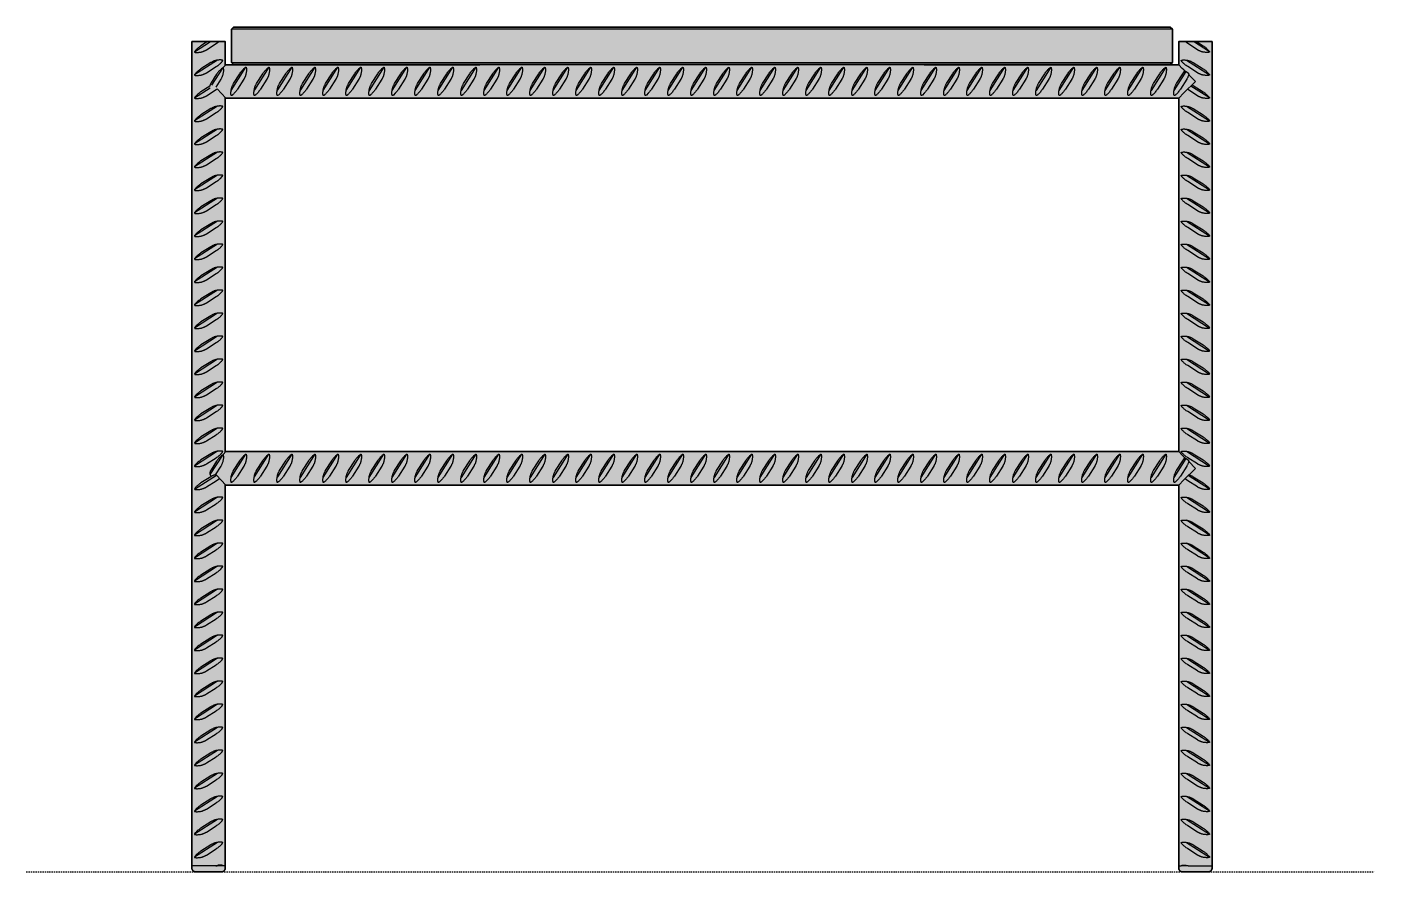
# Model space of a CAD drawing. Header units: millimetres. Extents: x -8 to 1608, y -703 to 404.
# Drawn here: x 962 to 1608, y 0 to 404 of the extents above; entities that cross this region are included whole.
import ezdxf

# ---------------------------------------------------------------- set-up
doc = ezdxf.new("R2010")
doc.units = ezdxf.units.MM
doc.linetypes.add('Dots', pattern=[1, 0, -1])
doc.layers.add('Blocks', color=7, linetype='Continuous')
doc.layers.add('Blocks$Fill', color=7, linetype='Continuous', true_color=0xffffff)
for name, color, linetype, lineweight, true_color in [('Blocks$Inner', 7, 'Continuous', 25, 0x007f00), ('Blocks$Outline', 7, 'Continuous', 35, 0xff3f3f), ('Groud', 7, 'Dots', 25, 0x243775)]:
    doc.layers.add(name, color=color, linetype=linetype, lineweight=lineweight, true_color=true_color)

# ---------------------------------------------------------------- blocks, each defined once
blk = doc.blocks.new('Rebar Coffee Table Side')
at = {"layer": 'Blocks$Fill'}
h = blk.add_hatch(color=256, dxfattribs=at)
h.paths.add_polyline_path([(94.85, 185.25), (95.1, 184.98), (108.8, 184.98), (550.85, 184.98), (550.85, 4), (550.85, 1.93), (550.85, 1.86), (550.86, 1.8), (550.87, 1.73), (550.88, 1.66), (550.89, 1.59), (550.91, 1.53), (550.92, 1.46), (550.94, 1.39), (550.97, 1.33), (550.99, 1.27), (551.02, 1.2), (551.04, 1.14), (551.07, 1.08), (551.11, 1.02), (551.14, 0.96), (551.18, 0.9), (551.22, 0.85), (551.26, 0.79), (551.3, 0.74), (551.34, 0.69), (551.39, 0.63), (551.44, 0.59), (551.49, 0.54), (551.54, 0.49), (551.59, 0.45), (551.64, 0.41), (551.7, 0.37), (551.75, 0.33), (551.81, 0.29), (551.87, 0.26), (551.93, 0.22), (551.99, 0.19), (552.05, 0.17), (552.12, 0.14), (552.18, 0.12), (552.25, 0.09), (552.31, 0.07), (552.38, 0.06), (552.44, 0.04), (552.51, 0.03), (552.58, 0.02), (552.65, 0.01), (552.71, 0), (552.78, 0), (552.85, 0), (564.92, 0), (564.99, 0), (565.05, 0.01), (565.12, 0.02), (565.19, 0.03), (565.26, 0.04), (565.32, 0.06), (565.39, 0.07), (565.46, 0.09), (565.52, 0.12), (565.58, 0.14), (565.65, 0.17), (565.71, 0.19), (565.77, 0.22), (565.83, 0.26), (565.89, 0.29), (565.95, 0.33), (566, 0.37), (566.06, 0.41), (566.11, 0.45), (566.16, 0.49), (566.22, 0.54), (566.26, 0.59), (566.31, 0.63), (566.36, 0.69), (566.4, 0.74), (566.44, 0.79), (566.48, 0.85), (566.52, 0.9), (566.56, 0.96), (566.59, 1.02), (566.63, 1.08), (566.66, 1.14), (566.68, 1.2), (566.71, 1.27), (566.73, 1.33), (566.76, 1.39), (566.78, 1.46), (566.79, 1.53), (566.81, 1.59), (566.82, 1.66), (566.83, 1.73), (566.84, 1.8), (566.85, 1.86), (566.85, 1.93), (566.85, 2), (566.85, 397), (559.35, 397), (550.85, 397), (550.85, 385.98), (429.14, 385.98), (428.89, 386), (546.85, 386), (547.85, 387), (547.85, 403), (546.85, 404), (98.85, 404), (97.85, 403), (97.85, 387), (98.85, 386), (216.81, 386), (216.57, 385.98), (95.1, 385.98), (94.85, 385.72), (94.85, 397), (91.78, 397), (87.79, 397), (86.35, 397), (78.85, 397), (78.85, 3), (78.85, 1.93), (78.85, 1.86), (78.86, 1.8), (78.87, 1.73), (78.88, 1.66), (78.89, 1.59), (78.91, 1.53), (78.92, 1.46), (78.94, 1.39), (78.97, 1.33), (78.99, 1.27), (79.02, 1.2), (79.04, 1.14), (79.07, 1.08), (79.11, 1.02), (79.14, 0.96), (79.18, 0.9), (79.22, 0.85), (79.26, 0.79), (79.3, 0.74), (79.34, 0.69), (79.39, 0.63), (79.44, 0.59), (79.49, 0.54), (79.54, 0.49), (79.59, 0.45), (79.64, 0.41), (79.7, 0.37), (79.75, 0.33), (79.81, 0.29), (79.87, 0.26), (79.93, 0.22), (79.99, 0.19), (80.05, 0.17), (80.12, 0.14), (80.18, 0.12), (80.25, 0.09), (80.31, 0.07), (80.38, 0.06), (80.44, 0.04), (80.51, 0.03), (80.58, 0.02), (80.65, 0.01), (80.71, 0), (80.78, 0), (80.85, 0), (92.92, 0), (92.99, 0), (93.05, 0.01), (93.12, 0.02), (93.19, 0.03), (93.26, 0.04), (93.32, 0.06), (93.39, 0.07), (93.46, 0.09), (93.52, 0.12), (93.58, 0.14), (93.65, 0.17), (93.71, 0.19), (93.77, 0.22), (93.83, 0.26), (93.89, 0.29), (93.95, 0.33), (94, 0.37), (94.06, 0.41), (94.11, 0.45), (94.16, 0.49), (94.22, 0.54), (94.26, 0.59), (94.31, 0.63), (94.36, 0.69), (94.4, 0.74), (94.44, 0.79), (94.48, 0.85), (94.52, 0.9), (94.56, 0.96), (94.59, 1.02), (94.63, 1.08), (94.66, 1.14), (94.68, 1.2), (94.71, 1.27), (94.73, 1.33), (94.76, 1.39), (94.78, 1.46), (94.79, 1.53), (94.81, 1.59), (94.82, 1.66), (94.83, 1.73), (94.84, 1.8), (94.85, 1.86), (94.85, 1.93), (94.85, 2)], flags=0)
h.paths.add_polyline_path([(322.15, 200.98), (95.1, 200.98), (94.85, 200.72), (94.85, 370.25), (95.1, 369.98), (108.8, 369.98), (550.85, 369.98), (550.85, 200.98), (404.73, 200.98), (323.64, 200.98)], flags=0)
at = {"layer": 'Blocks$Inner'}
for p, q in [((97.85, 387), (97.85, 403)), ((86.35, 397), (87.79, 397)), ((565.61, 392.09), (557.91, 397)), ((170.69, 384.74), (163.63, 373.65)), ((214.69, 384.74), (207.63, 373.65)), ((216.81, 386), (216.57, 385.98)), ((218.05, 385.98), (217.8, 386)), ((428.89, 386), (429.14, 385.98)), ((489.69, 384.74), (482.63, 373.65)), ((544.69, 384.74), (537.63, 373.65)), ((555.55, 381.86), (555.4, 381.96)), ((80.09, 370.09), (87.6, 374.88)), ((565.61, 370.09), (556.66, 375.79)), ((322.15, 200.98), (323.64, 200.98)), ((137.69, 199.74), (130.63, 188.65)), ((159.69, 199.74), (152.63, 188.65)), ((214.69, 199.74), (207.63, 188.65)), ((247.69, 199.74), (240.63, 188.65)), ((258.69, 199.74), (251.63, 188.65)), ((335.69, 199.74), (328.63, 188.65)), ((379.69, 199.74), (372.63, 188.65)), ((401.69, 199.74), (394.63, 188.65)), ((544.69, 199.74), (537.63, 188.65)), ((555.55, 196.86), (555.4, 196.96)), ((565.61, 183.09), (555.44, 189.57)), ((565.61, 161.09), (554.52, 168.16)), ((565.61, 150.09), (554.52, 157.16)), ((565.61, 29.09), (554.52, 36.16)), ((93.61, 3), (90.93, 3))]:
    blk.add_line(p, q, dxfattribs=at)
for points in [[(97.85, 403), (98.85, 404), (546.85, 404), (547.85, 403)], [(108.63, 373.65), (108.8, 374.56), (108.87, 374.82), (108.94, 375.07), (109.03, 375.32), (109.12, 375.56), (109.21, 375.81), (109.32, 376.05), (109.44, 376.28), (109.56, 376.51), (109.69, 376.74), (109.83, 376.97), (112.8, 381.64), (113.01, 381.95), (113.16, 382.18), (113.32, 382.41), (113.55, 382.71), (113.82, 383.05), (113.99, 383.25), (114.16, 383.44), (114.34, 383.63), (114.5, 383.81), (114.67, 383.98), (114.85, 384.14), (115.03, 384.31), (115.11, 384.38), (115.2, 384.45), (115.29, 384.52), (115.38, 384.59), (115.43, 384.62), (115.45, 384.64), (115.48, 384.65), (115.5, 384.67), (115.52, 384.68), (115.54, 384.69), (115.56, 384.7), (115.58, 384.71), (115.59, 384.71), (115.6, 384.72), (115.61, 384.72), (115.62, 384.72), (115.63, 384.73), (115.63, 384.73), (115.64, 384.73), (115.65, 384.73), (115.66, 384.73), (115.66, 384.74), (115.67, 384.74), (115.67, 384.74), (115.68, 384.74), (115.68, 384.74), (115.69, 384.74), (115.69, 384.74), (115.69, 384.74), (115.7, 384.74), (115.7, 384.74), (115.7, 384.74), (115.71, 384.74), (115.71, 384.74), (115.72, 384.74), (115.72, 384.74), (115.72, 384.74), (115.73, 384.74), (115.73, 384.74), (115.73, 384.73), (115.74, 384.73), (115.74, 384.73), (115.75, 384.73), (115.75, 384.73), (115.75, 384.73), (115.75, 384.73), (115.76, 384.73), (115.76, 384.72), (115.76, 384.72), (115.77, 384.72), (115.77, 384.72), (115.77, 384.72), (115.77, 384.71), (115.78, 384.71), (115.78, 384.71), (115.78, 384.71), (115.79, 384.7), (115.79, 384.7), (115.79, 384.7), (115.79, 384.69), (115.8, 384.69), (115.8, 384.69), (115.8, 384.68), (115.81, 384.68), (115.81, 384.68), (115.81, 384.67), (115.81, 384.67), (115.82, 384.66), (115.82, 384.66), (115.82, 384.66), (115.83, 384.65), (115.83, 384.64), (115.84, 384.63), (115.84, 384.62), (115.84, 384.61), (115.85, 384.59), (115.85, 384.58), (115.86, 384.57), (115.87, 384.54), (115.87, 384.52), (115.88, 384.47), (115.89, 384.43), (115.9, 384.38), (115.91, 384.34), (115.92, 384.24), (115.93, 384.15), (115.94, 384.05), (115.95, 383.94), (115.96, 383.72), (115.96, 383.5), (115.95, 383.26), (115.94, 383.01), (115.92, 382.74), (115.89, 382.46), (115.85, 382.18), (115.8, 381.88), (115.74, 381.58), (115.7, 381.43), (115.66, 381.27), (115.62, 381.12), (115.58, 380.97), (115.51, 380.75), (115.44, 380.54), (115.37, 380.35), (115.3, 380.2), (115.24, 380.05), (115.17, 379.91), (115.1, 379.76), (115.03, 379.62), (114.96, 379.48), (114.89, 379.35), (114.81, 379.21), (114.67, 378.99), (111.7, 374.32), (111.46, 373.96), (111.21, 373.6), (110.95, 373.25), (110.68, 372.91), (110.39, 372.58), (110.1, 372.26), (109.79, 371.95), (109.47, 371.66), (109.36, 371.56), (109.25, 371.47), (108.8, 371.22), (108.8, 371.22), (108.8, 371.22), (108.79, 371.22), (108.79, 371.22), (108.78, 371.22), (108.78, 371.22), (108.78, 371.22), (108.77, 371.22), (108.77, 371.22), (108.77, 371.23), (108.76, 371.23), (108.76, 371.23), (108.75, 371.23), (108.75, 371.23), (108.75, 371.23), (108.74, 371.23), (108.74, 371.24), (108.74, 371.24), (108.73, 371.24), (108.73, 371.24), (108.73, 371.24), (108.73, 371.25), (108.72, 371.25), (108.72, 371.25), (108.72, 371.25), (108.71, 371.26), (108.71, 371.26), (108.71, 371.26), (108.71, 371.26), (108.7, 371.27), (108.7, 371.27), (108.7, 371.27), (108.7, 371.28), (108.69, 371.28), (108.69, 371.29), (108.69, 371.29), (108.68, 371.29), (108.68, 371.3), (108.68, 371.3), (108.68, 371.31), (108.67, 371.32), (108.67, 371.33), (108.66, 371.33), (108.66, 371.34), (108.65, 371.36), (108.65, 371.37), (108.64, 371.38), (108.64, 371.39), (108.63, 371.42), (108.63, 371.45), (108.62, 371.47), (108.61, 371.5), (108.6, 371.58), (108.59, 371.66), (108.58, 371.73), (108.57, 371.81), (108.55, 372.02), (108.54, 372.24), (108.54, 372.47), (108.55, 372.7), (108.56, 372.96), (108.58, 373.22), (108.6, 373.43)], [(124.01, 381.95), (124.16, 382.18), (124.32, 382.41), (124.55, 382.71), (124.82, 383.05), (124.99, 383.25), (125.16, 383.44), (125.34, 383.63), (125.5, 383.81), (125.67, 383.98), (125.85, 384.14), (126.03, 384.31), (126.11, 384.38), (126.2, 384.45), (126.29, 384.52), (126.38, 384.59), (126.43, 384.62), (126.45, 384.64), (126.48, 384.65), (126.5, 384.67), (126.52, 384.68), (126.54, 384.69), (126.56, 384.7), (126.58, 384.71), (126.59, 384.71), (126.6, 384.72), (126.61, 384.72), (126.62, 384.72), (126.63, 384.73), (126.63, 384.73), (126.64, 384.73), (126.65, 384.73), (126.66, 384.73), (126.66, 384.74), (126.67, 384.74), (126.67, 384.74), (126.68, 384.74), (126.68, 384.74), (126.69, 384.74), (126.69, 384.74), (126.69, 384.74), (126.7, 384.74), (126.7, 384.74), (126.7, 384.74), (126.71, 384.74), (126.71, 384.74), (126.72, 384.74), (126.72, 384.74), (126.72, 384.74), (126.73, 384.74), (126.73, 384.74), (126.73, 384.73), (126.74, 384.73), (126.74, 384.73), (126.75, 384.73), (126.75, 384.73), (126.75, 384.73), (126.75, 384.73), (126.76, 384.73), (126.76, 384.72), (126.76, 384.72), (126.77, 384.72), (126.77, 384.72), (126.77, 384.72), (126.77, 384.71), (126.78, 384.71), (126.78, 384.71), (126.78, 384.71), (126.79, 384.7), (126.79, 384.7), (126.79, 384.7), (126.79, 384.69), (126.8, 384.69), (126.8, 384.69), (126.8, 384.68), (126.81, 384.68), (126.81, 384.68), (126.81, 384.67), (126.81, 384.67), (126.82, 384.66), (126.82, 384.66), (126.82, 384.66), (126.83, 384.65), (126.83, 384.64), (126.84, 384.63), (126.84, 384.62), (126.84, 384.61), (126.85, 384.59), (126.85, 384.58), (126.86, 384.57), (126.87, 384.54), (126.87, 384.52), (126.88, 384.47), (126.89, 384.43), (126.9, 384.38), (126.91, 384.34), (126.92, 384.24), (126.93, 384.15), (126.94, 384.05), (126.95, 383.94), (126.96, 383.72), (126.96, 383.5), (126.95, 383.26), (126.94, 383.01), (126.92, 382.74), (126.89, 382.46), (126.85, 382.18), (126.8, 381.88), (126.74, 381.58), (126.7, 381.43), (126.66, 381.27), (126.62, 381.12), (126.58, 380.97), (126.51, 380.75), (126.44, 380.54), (126.37, 380.35), (126.3, 380.2), (126.24, 380.05), (126.17, 379.91), (126.1, 379.76), (126.03, 379.62), (125.96, 379.48), (125.89, 379.35), (125.81, 379.21), (125.67, 378.99), (122.7, 374.32), (122.47, 373.97), (122.23, 373.63), (121.98, 373.29), (121.72, 372.96), (121.45, 372.65), (121.16, 372.34), (120.87, 372.04), (120.57, 371.75), (120.25, 371.47), (119.8, 371.22), (119.8, 371.22), (119.8, 371.22), (119.79, 371.22), (119.79, 371.22), (119.78, 371.22), (119.78, 371.22), (119.78, 371.22), (119.77, 371.22), (119.77, 371.22), (119.77, 371.23), (119.76, 371.23), (119.76, 371.23), (119.75, 371.23), (119.75, 371.23), (119.75, 371.23), (119.74, 371.23), (119.74, 371.24), (119.74, 371.24), (119.73, 371.24), (119.73, 371.24), (119.73, 371.24), (119.73, 371.25), (119.72, 371.25), (119.72, 371.25), (119.72, 371.25), (119.71, 371.26), (119.71, 371.26), (119.71, 371.26), (119.71, 371.26), (119.7, 371.27), (119.7, 371.27), (119.7, 371.27), (119.7, 371.28), (119.69, 371.28), (119.69, 371.29), (119.69, 371.29), (119.68, 371.29), (119.68, 371.3), (119.68, 371.3), (119.68, 371.31), (119.67, 371.32), (119.67, 371.33), (119.66, 371.33), (119.66, 371.34), (119.65, 371.36), (119.65, 371.37), (119.64, 371.38), (119.64, 371.39), (119.63, 371.42), (119.63, 371.45), (119.62, 371.47), (119.61, 371.5), (119.6, 371.58), (119.59, 371.66), (119.58, 371.73), (119.57, 371.81), (119.55, 372.02), (119.54, 372.24), (119.54, 372.47), (119.55, 372.7), (119.56, 372.96), (119.58, 373.22), (119.6, 373.43), (119.63, 373.65), (119.8, 374.56), (119.87, 374.82), (119.94, 375.07), (120.03, 375.32), (120.12, 375.56), (120.21, 375.81), (120.32, 376.05), (120.44, 376.28), (120.56, 376.51), (120.69, 376.74), (120.83, 376.97), (123.8, 381.64)], [(130.8, 374.56), (130.87, 374.82), (130.94, 375.07), (131.03, 375.32), (131.12, 375.56), (131.21, 375.81), (131.32, 376.05), (131.44, 376.28), (131.56, 376.51), (131.69, 376.74), (131.83, 376.97), (134.8, 381.64), (135.01, 381.95), (135.16, 382.18), (135.32, 382.41), (135.55, 382.71), (135.82, 383.05), (135.99, 383.25), (136.16, 383.44), (136.34, 383.63), (136.5, 383.81), (136.67, 383.98), (136.85, 384.14), (137.03, 384.31), (137.11, 384.38), (137.2, 384.45), (137.29, 384.52), (137.38, 384.59), (137.43, 384.62), (137.45, 384.64), (137.48, 384.65), (137.5, 384.67), (137.52, 384.68), (137.54, 384.69), (137.56, 384.7), (137.58, 384.71), (137.59, 384.71), (137.6, 384.72), (137.61, 384.72), (137.62, 384.72), (137.63, 384.73), (137.63, 384.73), (137.64, 384.73), (137.65, 384.73), (137.66, 384.73), (137.66, 384.74), (137.67, 384.74), (137.67, 384.74), (137.68, 384.74), (137.68, 384.74), (137.69, 384.74), (137.69, 384.74), (137.69, 384.74), (137.7, 384.74), (137.7, 384.74), (137.7, 384.74), (137.71, 384.74), (137.71, 384.74), (137.72, 384.74), (137.72, 384.74), (137.72, 384.74), (137.73, 384.74), (137.73, 384.74), (137.73, 384.73), (137.74, 384.73), (137.74, 384.73), (137.75, 384.73), (137.75, 384.73), (137.75, 384.73), (137.75, 384.73), (137.76, 384.73), (137.76, 384.72), (137.76, 384.72), (137.77, 384.72), (137.77, 384.72), (137.77, 384.72), (137.77, 384.71), (137.78, 384.71), (137.78, 384.71), (137.78, 384.71), (137.79, 384.7), (137.79, 384.7), (137.79, 384.7), (137.79, 384.69), (137.8, 384.69), (137.8, 384.69), (137.8, 384.68), (137.81, 384.68), (137.81, 384.68), (137.81, 384.67), (137.81, 384.67), (137.82, 384.66), (137.82, 384.66), (137.82, 384.66), (137.83, 384.65), (137.83, 384.64), (137.84, 384.63), (137.84, 384.62), (137.84, 384.61), (137.85, 384.59), (137.85, 384.58), (137.86, 384.57), (137.87, 384.54), (137.87, 384.52), (137.88, 384.47), (137.89, 384.43), (137.9, 384.38), (137.91, 384.34), (137.92, 384.24), (137.93, 384.15), (137.94, 384.05), (137.95, 383.94), (137.96, 383.72), (137.96, 383.5), (137.95, 383.26), (137.94, 383.01), (137.92, 382.74), (137.89, 382.46), (137.85, 382.18), (137.8, 381.88), (137.74, 381.58), (137.7, 381.43), (137.66, 381.27), (137.62, 381.12), (137.58, 380.97), (137.51, 380.75), (137.44, 380.54), (137.37, 380.35), (137.3, 380.2), (137.24, 380.05), (137.17, 379.91), (137.1, 379.76), (137.03, 379.62), (136.96, 379.48), (136.89, 379.35), (136.81, 379.21), (136.67, 378.99), (133.7, 374.32), (133.47, 373.97), (133.23, 373.63), (132.98, 373.29), (132.72, 372.96), (132.44, 372.64), (132.16, 372.33), (131.94, 372.1), (131.71, 371.87), (131.47, 371.66), (131.36, 371.56), (131.25, 371.47), (130.8, 371.22), (130.8, 371.22), (130.8, 371.22), (130.79, 371.22), (130.79, 371.22), (130.78, 371.22), (130.78, 371.22), (130.78, 371.22), (130.77, 371.22), (130.77, 371.22), (130.77, 371.23), (130.76, 371.23), (130.76, 371.23), (130.75, 371.23), (130.75, 371.23), (130.75, 371.23), (130.74, 371.23), (130.74, 371.24), (130.74, 371.24), (130.73, 371.24), (130.73, 371.24), (130.73, 371.24), (130.73, 371.25), (130.72, 371.25), (130.72, 371.25), (130.72, 371.25), (130.71, 371.26), (130.71, 371.26), (130.71, 371.26), (130.71, 371.26), (130.7, 371.27), (130.7, 371.27), (130.7, 371.27), (130.7, 371.28), (130.69, 371.28), (130.69, 371.29), (130.69, 371.29), (130.68, 371.29), (130.68, 371.3), (130.68, 371.3), (130.68, 371.31), (130.67, 371.32), (130.67, 371.33), (130.66, 371.33), (130.66, 371.34), (130.65, 371.36), (130.65, 371.37), (130.64, 371.38), (130.64, 371.39), (130.63, 371.42), (130.63, 371.45), (130.62, 371.47), (130.61, 371.5), (130.6, 371.58), (130.59, 371.66), (130.58, 371.73), (130.57, 371.81), (130.55, 372.02), (130.54, 372.24), (130.54, 372.47), (130.55, 372.7), (130.56, 372.96), (130.58, 373.22), (130.6, 373.43), (130.63, 373.65)], [(163.67, 373.92), (163.72, 374.19), (163.77, 374.45), (163.84, 374.72), (163.92, 374.98), (164, 375.24), (164.09, 375.5), (164.19, 375.75), (164.3, 376.01), (164.42, 376.25), (164.55, 376.49), (164.68, 376.73), (164.83, 376.97), (167.8, 381.64), (168.03, 381.99), (168.27, 382.33), (168.52, 382.67), (168.78, 383), (169.06, 383.32), (169.34, 383.63), (169.56, 383.86), (169.79, 384.09), (170.03, 384.31), (170.69, 384.74), (170.7, 384.74), (170.7, 384.74), (170.7, 384.74), (170.71, 384.74), (170.71, 384.74), (170.72, 384.74), (170.72, 384.74), (170.72, 384.74), (170.73, 384.74), (170.73, 384.74), (170.73, 384.73), (170.74, 384.73), (170.74, 384.73), (170.75, 384.73), (170.75, 384.73), (170.75, 384.73), (170.75, 384.73), (170.76, 384.73), (170.76, 384.72), (170.76, 384.72), (170.77, 384.72), (170.77, 384.72), (170.77, 384.72), (170.77, 384.71), (170.78, 384.71), (170.78, 384.71), (170.78, 384.71), (170.79, 384.7), (170.79, 384.7), (170.79, 384.7), (170.79, 384.69), (170.8, 384.69), (170.8, 384.69), (170.8, 384.68), (170.81, 384.68), (170.81, 384.68), (170.81, 384.67), (170.81, 384.67), (170.82, 384.66), (170.82, 384.66), (170.82, 384.66), (170.83, 384.65), (170.83, 384.64), (170.84, 384.63), (170.84, 384.62), (170.84, 384.61), (170.85, 384.59), (170.85, 384.58), (170.86, 384.57), (170.87, 384.54), (170.87, 384.52), (170.88, 384.47), (170.89, 384.43), (170.9, 384.38), (170.91, 384.34), (170.92, 384.24), (170.93, 384.15), (170.94, 384.05), (170.95, 383.94), (170.96, 383.72), (170.96, 383.5), (170.95, 383.26), (170.94, 383.01), (170.92, 382.74), (170.89, 382.46), (170.85, 382.18), (170.8, 381.88), (170.74, 381.58), (170.7, 381.43), (170.66, 381.27), (170.62, 381.12), (170.58, 380.97), (170.51, 380.75), (170.44, 380.54), (170.37, 380.35), (170.3, 380.2), (170.24, 380.05), (170.17, 379.91), (170.1, 379.76), (170.03, 379.62), (169.96, 379.48), (169.89, 379.35), (169.81, 379.21), (169.67, 378.99), (166.7, 374.32), (166.47, 373.97), (166.23, 373.63), (165.98, 373.29), (165.72, 372.96), (165.44, 372.64), (165.16, 372.33), (164.94, 372.1), (164.71, 371.87), (164.47, 371.66), (164.36, 371.56), (164.25, 371.47), (164.19, 371.42), (164.12, 371.37), (164.06, 371.33), (164.04, 371.32), (164.01, 371.3), (163.99, 371.29), (163.96, 371.27), (163.94, 371.26), (163.93, 371.26), (163.92, 371.25), (163.91, 371.25), (163.9, 371.24), (163.89, 371.24), (163.88, 371.24), (163.87, 371.23), (163.86, 371.23), (163.85, 371.23), (163.85, 371.23), (163.84, 371.23), (163.83, 371.22), (163.83, 371.22), (163.82, 371.22), (163.82, 371.22), (163.82, 371.22), (163.81, 371.22), (163.81, 371.22), (163.8, 371.22), (163.8, 371.22), (163.8, 371.22), (163.79, 371.22), (163.79, 371.22), (163.79, 371.22), (163.78, 371.22), (163.78, 371.22), (163.77, 371.22), (163.77, 371.22), (163.77, 371.23), (163.77, 371.23), (163.76, 371.23), (163.76, 371.23), (163.76, 371.23), (163.75, 371.23), (163.75, 371.23), (163.75, 371.23), (163.74, 371.23), (163.74, 371.24), (163.74, 371.24), (163.74, 371.24), (163.73, 371.24), (163.73, 371.24), (163.73, 371.25), (163.72, 371.25), (163.72, 371.25), (163.72, 371.25), (163.72, 371.26), (163.71, 371.26), (163.71, 371.26), (163.71, 371.26), (163.7, 371.27), (163.7, 371.27), (163.7, 371.27), (163.7, 371.27), (163.7, 371.28), (163.69, 371.28), (163.69, 371.29), (163.69, 371.29), (163.68, 371.3), (163.68, 371.3), (163.68, 371.31), (163.67, 371.32), (163.67, 371.32), (163.66, 371.33), (163.66, 371.34), (163.66, 371.35), (163.65, 371.36), (163.65, 371.37), (163.64, 371.39), (163.64, 371.4), (163.63, 371.42), (163.63, 371.45), (163.62, 371.47), (163.61, 371.5), (163.6, 371.58), (163.59, 371.66), (163.58, 371.73), (163.57, 371.81), (163.55, 372.02), (163.54, 372.24), (163.54, 372.47), (163.55, 372.7), (163.56, 372.96), (163.58, 373.22), (163.6, 373.43), (163.63, 373.65)], [(207.67, 373.92), (207.72, 374.19), (207.77, 374.45), (207.84, 374.72), (207.92, 374.98), (208, 375.24), (208.09, 375.5), (208.19, 375.75), (208.3, 376.01), (208.42, 376.25), (208.55, 376.49), (208.68, 376.73), (208.83, 376.97), (211.8, 381.64), (212.03, 381.99), (212.27, 382.33), (212.52, 382.67), (212.78, 383), (213.06, 383.32), (213.34, 383.63), (213.56, 383.86), (213.79, 384.09), (214.03, 384.31), (214.69, 384.74), (214.7, 384.74), (214.7, 384.74), (214.7, 384.74), (214.71, 384.74), (214.71, 384.74), (214.72, 384.74), (214.72, 384.74), (214.72, 384.74), (214.73, 384.74), (214.73, 384.74), (214.73, 384.73), (214.74, 384.73), (214.74, 384.73), (214.75, 384.73), (214.75, 384.73), (214.75, 384.73), (214.75, 384.73), (214.76, 384.73), (214.76, 384.72), (214.76, 384.72), (214.77, 384.72), (214.77, 384.72), (214.77, 384.72), (214.77, 384.71), (214.78, 384.71), (214.78, 384.71), (214.78, 384.71), (214.79, 384.7), (214.79, 384.7), (214.79, 384.7), (214.79, 384.69), (214.8, 384.69), (214.8, 384.69), (214.8, 384.68), (214.81, 384.68), (214.81, 384.68), (214.81, 384.67), (214.81, 384.67), (214.82, 384.66), (214.82, 384.66), (214.82, 384.66), (214.83, 384.65), (214.83, 384.64), (214.84, 384.63), (214.84, 384.62), (214.84, 384.61), (214.85, 384.59), (214.85, 384.58), (214.86, 384.57), (214.87, 384.54), (214.87, 384.52), (214.88, 384.47), (214.89, 384.43), (214.9, 384.38), (214.91, 384.34), (214.92, 384.24), (214.93, 384.15), (214.94, 384.05), (214.95, 383.94), (214.96, 383.72), (214.96, 383.5), (214.95, 383.26), (214.94, 383.01), (214.92, 382.74), (214.89, 382.46), (214.85, 382.18), (214.8, 381.88), (214.74, 381.58), (214.7, 381.43), (214.66, 381.27), (214.62, 381.12), (214.58, 380.97), (214.51, 380.75), (214.44, 380.54), (214.37, 380.35), (214.3, 380.2), (214.24, 380.05), (214.17, 379.91), (214.1, 379.76), (214.03, 379.62), (213.96, 379.48), (213.89, 379.35), (213.81, 379.21), (213.67, 378.99), (210.7, 374.32), (210.47, 373.97), (210.23, 373.63), (209.98, 373.29), (209.72, 372.96), (209.44, 372.64), (209.16, 372.33), (208.94, 372.1), (208.71, 371.87), (208.47, 371.66), (208.36, 371.56), (208.25, 371.47), (208.19, 371.42), (208.12, 371.37), (208.06, 371.33), (208.04, 371.32), (208.01, 371.3), (207.99, 371.29), (207.96, 371.27), (207.94, 371.26), (207.93, 371.26), (207.92, 371.25), (207.91, 371.25), (207.9, 371.24), (207.89, 371.24), (207.88, 371.24), (207.87, 371.23), (207.86, 371.23), (207.85, 371.23), (207.85, 371.23), (207.84, 371.23), (207.83, 371.22), (207.83, 371.22), (207.82, 371.22), (207.82, 371.22), (207.82, 371.22), (207.81, 371.22), (207.81, 371.22), (207.8, 371.22), (207.8, 371.22), (207.8, 371.22), (207.79, 371.22), (207.79, 371.22), (207.79, 371.22), (207.78, 371.22), (207.78, 371.22), (207.77, 371.22), (207.77, 371.22), (207.77, 371.23), (207.77, 371.23), (207.76, 371.23), (207.76, 371.23), (207.76, 371.23), (207.75, 371.23), (207.75, 371.23), (207.75, 371.23), (207.74, 371.23), (207.74, 371.24), (207.74, 371.24), (207.74, 371.24), (207.73, 371.24), (207.73, 371.24), (207.73, 371.25), (207.72, 371.25), (207.72, 371.25), (207.72, 371.25), (207.72, 371.26), (207.71, 371.26), (207.71, 371.26), (207.71, 371.26), (207.7, 371.27), (207.7, 371.27), (207.7, 371.27), (207.7, 371.27), (207.7, 371.28), (207.69, 371.28), (207.69, 371.29), (207.69, 371.29), (207.68, 371.3), (207.68, 371.3), (207.68, 371.31), (207.67, 371.32), (207.67, 371.32), (207.66, 371.33), (207.66, 371.34), (207.66, 371.35), (207.65, 371.36), (207.65, 371.37), (207.64, 371.39), (207.64, 371.4), (207.63, 371.42), (207.63, 371.45), (207.62, 371.47), (207.61, 371.5), (207.6, 371.58), (207.59, 371.66), (207.58, 371.73), (207.57, 371.81), (207.55, 372.02), (207.54, 372.24), (207.54, 372.47), (207.55, 372.7), (207.56, 372.96), (207.58, 373.22), (207.6, 373.43), (207.63, 373.65)], [(482.67, 373.92), (482.72, 374.19), (482.77, 374.45), (482.84, 374.72), (482.92, 374.98), (483, 375.24), (483.09, 375.5), (483.19, 375.75), (483.3, 376.01), (483.42, 376.25), (483.55, 376.49), (483.68, 376.73), (483.83, 376.97), (486.8, 381.64), (487.03, 381.99), (487.27, 382.33), (487.52, 382.67), (487.78, 383), (488.06, 383.32), (488.34, 383.63), (488.56, 383.86), (488.79, 384.09), (489.03, 384.31), (489.69, 384.74), (489.7, 384.74), (489.7, 384.74), (489.7, 384.74), (489.71, 384.74), (489.71, 384.74), (489.72, 384.74), (489.72, 384.74), (489.72, 384.74), (489.73, 384.74), (489.73, 384.74), (489.73, 384.73), (489.74, 384.73), (489.74, 384.73), (489.75, 384.73), (489.75, 384.73), (489.75, 384.73), (489.75, 384.73), (489.76, 384.73), (489.76, 384.72), (489.76, 384.72), (489.77, 384.72), (489.77, 384.72), (489.77, 384.72), (489.77, 384.71), (489.78, 384.71), (489.78, 384.71), (489.78, 384.71), (489.79, 384.7), (489.79, 384.7), (489.79, 384.7), (489.79, 384.69), (489.8, 384.69), (489.8, 384.69), (489.8, 384.68), (489.81, 384.68), (489.81, 384.68), (489.81, 384.67), (489.81, 384.67), (489.82, 384.66), (489.82, 384.66), (489.82, 384.66), (489.83, 384.65), (489.83, 384.64), (489.84, 384.63), (489.84, 384.62), (489.84, 384.61), (489.85, 384.59), (489.85, 384.58), (489.86, 384.57), (489.87, 384.54), (489.87, 384.52), (489.88, 384.47), (489.89, 384.43), (489.9, 384.38), (489.91, 384.34), (489.92, 384.24), (489.93, 384.15), (489.94, 384.05), (489.95, 383.94), (489.96, 383.72), (489.96, 383.5), (489.95, 383.26), (489.94, 383.01), (489.92, 382.74), (489.89, 382.46), (489.85, 382.18), (489.8, 381.88), (489.74, 381.58), (489.7, 381.43), (489.66, 381.27), (489.62, 381.12), (489.58, 380.97), (489.51, 380.75), (489.44, 380.54), (489.37, 380.35), (489.3, 380.2), (489.24, 380.05), (489.17, 379.91), (489.1, 379.76), (489.03, 379.62), (488.96, 379.48), (488.89, 379.35), (488.81, 379.21), (488.67, 378.99), (485.7, 374.32), (485.46, 373.96), (485.21, 373.6), (484.95, 373.25), (484.68, 372.91), (484.39, 372.58), (484.1, 372.26), (483.79, 371.95), (483.47, 371.66), (483.36, 371.56), (483.25, 371.47), (483.19, 371.42), (483.12, 371.37), (483.06, 371.33), (483.04, 371.32), (483.01, 371.3), (482.99, 371.29), (482.96, 371.27), (482.94, 371.26), (482.93, 371.26), (482.92, 371.25), (482.91, 371.25), (482.9, 371.24), (482.89, 371.24), (482.88, 371.24), (482.87, 371.23), (482.86, 371.23), (482.85, 371.23), (482.85, 371.23), (482.84, 371.23), (482.83, 371.22), (482.83, 371.22), (482.82, 371.22), (482.82, 371.22), (482.82, 371.22), (482.81, 371.22), (482.81, 371.22), (482.8, 371.22), (482.8, 371.22), (482.8, 371.22), (482.79, 371.22), (482.79, 371.22), (482.79, 371.22), (482.78, 371.22), (482.78, 371.22), (482.77, 371.22), (482.77, 371.22), (482.77, 371.23), (482.77, 371.23), (482.76, 371.23), (482.76, 371.23), (482.76, 371.23), (482.75, 371.23), (482.75, 371.23), (482.75, 371.23), (482.74, 371.23), (482.74, 371.24), (482.74, 371.24), (482.74, 371.24), (482.73, 371.24), (482.73, 371.24), (482.73, 371.25), (482.72, 371.25), (482.72, 371.25), (482.72, 371.25), (482.72, 371.26), (482.71, 371.26), (482.71, 371.26), (482.71, 371.26), (482.7, 371.27), (482.7, 371.27), (482.7, 371.27), (482.7, 371.27), (482.7, 371.28), (482.69, 371.28), (482.69, 371.29), (482.69, 371.29), (482.68, 371.3), (482.68, 371.3), (482.68, 371.31), (482.67, 371.32), (482.67, 371.32), (482.66, 371.33), (482.66, 371.34), (482.66, 371.35), (482.65, 371.36), (482.65, 371.37), (482.64, 371.39), (482.64, 371.4), (482.63, 371.42), (482.63, 371.45), (482.62, 371.47), (482.61, 371.5), (482.6, 371.58), (482.59, 371.66), (482.58, 371.73), (482.57, 371.81), (482.55, 372.02), (482.54, 372.24), (482.54, 372.47), (482.55, 372.7), (482.56, 372.96), (482.58, 373.22), (482.6, 373.43), (482.63, 373.65)], [(537.67, 373.92), (537.72, 374.19), (537.77, 374.45), (537.84, 374.72), (537.92, 374.98), (538, 375.24), (538.09, 375.5), (538.19, 375.75), (538.3, 376.01), (538.42, 376.25), (538.55, 376.49), (538.68, 376.73), (538.83, 376.97), (541.8, 381.64), (542.03, 381.99), (542.27, 382.33), (542.52, 382.67), (542.78, 383), (543.06, 383.32), (543.34, 383.63), (543.56, 383.86), (543.79, 384.09), (544.03, 384.31), (544.69, 384.74), (544.7, 384.74), (544.7, 384.74), (544.7, 384.74), (544.71, 384.74), (544.71, 384.74), (544.72, 384.74), (544.72, 384.74), (544.72, 384.74), (544.73, 384.74), (544.73, 384.74), (544.73, 384.73), (544.74, 384.73), (544.74, 384.73), (544.75, 384.73), (544.75, 384.73), (544.75, 384.73), (544.75, 384.73), (544.76, 384.73), (544.76, 384.72), (544.76, 384.72), (544.77, 384.72), (544.77, 384.72), (544.77, 384.72), (544.77, 384.71), (544.78, 384.71), (544.78, 384.71), (544.78, 384.71), (544.79, 384.7), (544.79, 384.7), (544.79, 384.7), (544.79, 384.69), (544.8, 384.69), (544.8, 384.69), (544.8, 384.68), (544.81, 384.68), (544.81, 384.68), (544.81, 384.67), (544.81, 384.67), (544.82, 384.66), (544.82, 384.66), (544.82, 384.66), (544.83, 384.65), (544.83, 384.64), (544.84, 384.63), (544.84, 384.62), (544.84, 384.61), (544.85, 384.59), (544.85, 384.58), (544.86, 384.57), (544.87, 384.54), (544.87, 384.52), (544.88, 384.47), (544.89, 384.43), (544.9, 384.38), (544.91, 384.34), (544.92, 384.24), (544.93, 384.15), (544.94, 384.05), (544.95, 383.94), (544.96, 383.72), (544.96, 383.5), (544.95, 383.26), (544.94, 383.01), (544.92, 382.74), (544.89, 382.46), (544.85, 382.18), (544.8, 381.88), (544.74, 381.58), (544.7, 381.43), (544.66, 381.27), (544.62, 381.12), (544.58, 380.97), (544.51, 380.75), (544.44, 380.54), (544.37, 380.35), (544.3, 380.2), (544.24, 380.05), (544.17, 379.91), (544.1, 379.76), (544.03, 379.62), (543.96, 379.48), (543.89, 379.35), (543.81, 379.21), (543.67, 378.99), (540.7, 374.32), (540.46, 373.96), (540.21, 373.6), (539.95, 373.25), (539.68, 372.91), (539.39, 372.58), (539.1, 372.26), (538.79, 371.95), (538.47, 371.66), (538.36, 371.56), (538.25, 371.47), (538.19, 371.42), (538.12, 371.37), (538.06, 371.33), (538.04, 371.32), (538.01, 371.3), (537.99, 371.29), (537.96, 371.27), (537.94, 371.26), (537.93, 371.26), (537.92, 371.25), (537.91, 371.25), (537.9, 371.24), (537.89, 371.24), (537.88, 371.24), (537.87, 371.23), (537.86, 371.23), (537.85, 371.23), (537.85, 371.23), (537.84, 371.23), (537.83, 371.22), (537.83, 371.22), (537.82, 371.22), (537.82, 371.22), (537.82, 371.22), (537.81, 371.22), (537.81, 371.22), (537.8, 371.22), (537.8, 371.22), (537.8, 371.22), (537.79, 371.22), (537.79, 371.22), (537.79, 371.22), (537.78, 371.22), (537.78, 371.22), (537.77, 371.22), (537.77, 371.22), (537.77, 371.23), (537.77, 371.23), (537.76, 371.23), (537.76, 371.23), (537.76, 371.23), (537.75, 371.23), (537.75, 371.23), (537.75, 371.23), (537.74, 371.23), (537.74, 371.24), (537.74, 371.24), (537.74, 371.24), (537.73, 371.24), (537.73, 371.24), (537.73, 371.25), (537.72, 371.25), (537.72, 371.25), (537.72, 371.25), (537.72, 371.26), (537.71, 371.26), (537.71, 371.26), (537.71, 371.26), (537.7, 371.27), (537.7, 371.27), (537.7, 371.27), (537.7, 371.27), (537.7, 371.28), (537.69, 371.28), (537.69, 371.29), (537.69, 371.29), (537.68, 371.3), (537.68, 371.3), (537.68, 371.31), (537.67, 371.32), (537.67, 371.32), (537.66, 371.33), (537.66, 371.34), (537.66, 371.35), (537.65, 371.36), (537.65, 371.37), (537.64, 371.39), (537.64, 371.4), (537.63, 371.42), (537.63, 371.45), (537.62, 371.47), (537.61, 371.5), (537.6, 371.58), (537.59, 371.66), (537.58, 371.73), (537.57, 371.81), (537.55, 372.02), (537.54, 372.24), (537.54, 372.47), (537.55, 372.7), (537.56, 372.96), (537.58, 373.22), (537.6, 373.43), (537.63, 373.65)], [(124.01, 196.95), (124.16, 197.18), (124.32, 197.41), (124.55, 197.71), (124.82, 198.05), (124.99, 198.25), (125.16, 198.44), (125.34, 198.63), (125.5, 198.81), (125.67, 198.98), (125.85, 199.14), (126.03, 199.31), (126.11, 199.38), (126.2, 199.45), (126.29, 199.52), (126.38, 199.59), (126.43, 199.62), (126.45, 199.64), (126.48, 199.65), (126.5, 199.67), (126.52, 199.68), (126.54, 199.69), (126.56, 199.7), (126.58, 199.71), (126.59, 199.71), (126.6, 199.72), (126.61, 199.72), (126.62, 199.72), (126.63, 199.73), (126.63, 199.73), (126.64, 199.73), (126.65, 199.73), (126.66, 199.73), (126.66, 199.74), (126.67, 199.74), (126.67, 199.74), (126.68, 199.74), (126.68, 199.74), (126.69, 199.74), (126.69, 199.74), (126.69, 199.74), (126.7, 199.74), (126.7, 199.74), (126.7, 199.74), (126.71, 199.74), (126.71, 199.74), (126.72, 199.74), (126.72, 199.74), (126.72, 199.74), (126.73, 199.74), (126.73, 199.74), (126.73, 199.73), (126.74, 199.73), (126.74, 199.73), (126.75, 199.73), (126.75, 199.73), (126.75, 199.73), (126.75, 199.73), (126.76, 199.73), (126.76, 199.72), (126.76, 199.72), (126.77, 199.72), (126.77, 199.72), (126.77, 199.72), (126.77, 199.71), (126.78, 199.71), (126.78, 199.71), (126.78, 199.71), (126.79, 199.7), (126.79, 199.7), (126.79, 199.7), (126.79, 199.69), (126.8, 199.69), (126.8, 199.69), (126.8, 199.68), (126.81, 199.68), (126.81, 199.68), (126.81, 199.67), (126.81, 199.67), (126.82, 199.66), (126.82, 199.66), (126.82, 199.66), (126.83, 199.65), (126.83, 199.64), (126.84, 199.63), (126.84, 199.62), (126.84, 199.61), (126.85, 199.59), (126.85, 199.58), (126.86, 199.57), (126.87, 199.54), (126.87, 199.52), (126.88, 199.47), (126.89, 199.43), (126.9, 199.38), (126.91, 199.34), (126.92, 199.24), (126.93, 199.15), (126.94, 199.05), (126.95, 198.94), (126.96, 198.72), (126.96, 198.5), (126.95, 198.26), (126.94, 198.01), (126.92, 197.74), (126.89, 197.46), (126.85, 197.18), (126.8, 196.88), (126.74, 196.58), (126.7, 196.43), (126.66, 196.27), (126.62, 196.12), (126.58, 195.97), (126.51, 195.75), (126.44, 195.54), (126.37, 195.35), (126.3, 195.2), (126.24, 195.05), (126.17, 194.91), (126.1, 194.76), (126.03, 194.62), (125.96, 194.48), (125.89, 194.35), (125.81, 194.21), (125.67, 193.99), (122.7, 189.32), (122.47, 188.97), (122.23, 188.63), (121.98, 188.29), (121.72, 187.96), (121.44, 187.64), (121.16, 187.33), (120.94, 187.1), (120.71, 186.87), (120.47, 186.66), (120.36, 186.56), (120.25, 186.47), (119.8, 186.22), (119.8, 186.22), (119.8, 186.22), (119.79, 186.22), (119.79, 186.22), (119.78, 186.22), (119.78, 186.22), (119.78, 186.22), (119.77, 186.22), (119.77, 186.22), (119.77, 186.23), (119.76, 186.23), (119.76, 186.23), (119.75, 186.23), (119.75, 186.23), (119.75, 186.23), (119.74, 186.23), (119.74, 186.24), (119.74, 186.24), (119.73, 186.24), (119.73, 186.24), (119.73, 186.24), (119.73, 186.25), (119.72, 186.25), (119.72, 186.25), (119.72, 186.25), (119.71, 186.26), (119.71, 186.26), (119.71, 186.26), (119.71, 186.26), (119.7, 186.27), (119.7, 186.27), (119.7, 186.27), (119.7, 186.28), (119.69, 186.28), (119.69, 186.29), (119.69, 186.29), (119.68, 186.29), (119.68, 186.3), (119.68, 186.3), (119.68, 186.31), (119.67, 186.32), (119.67, 186.33), (119.66, 186.33), (119.66, 186.34), (119.65, 186.36), (119.65, 186.37), (119.64, 186.38), (119.64, 186.39), (119.63, 186.42), (119.63, 186.45), (119.62, 186.47), (119.61, 186.5), (119.6, 186.58), (119.59, 186.66), (119.58, 186.73), (119.57, 186.81), (119.55, 187.02), (119.54, 187.24), (119.54, 187.47), (119.55, 187.7), (119.56, 187.96), (119.58, 188.22), (119.6, 188.43), (119.63, 188.65), (119.8, 189.56), (119.87, 189.82), (119.94, 190.07), (120.03, 190.32), (120.12, 190.56), (120.21, 190.81), (120.32, 191.05), (120.44, 191.28), (120.56, 191.51), (120.69, 191.74), (120.83, 191.97), (123.8, 196.64)], [(130.8, 186.22), (130.8, 186.22), (130.79, 186.22), (130.79, 186.22), (130.78, 186.22), (130.78, 186.22), (130.78, 186.22), (130.77, 186.22), (130.77, 186.22), (130.77, 186.23), (130.76, 186.23), (130.76, 186.23), (130.75, 186.23), (130.75, 186.23), (130.75, 186.23), (130.74, 186.23), (130.74, 186.24), (130.74, 186.24), (130.73, 186.24), (130.73, 186.24), (130.73, 186.24), (130.73, 186.25), (130.72, 186.25), (130.72, 186.25), (130.72, 186.25), (130.71, 186.26), (130.71, 186.26), (130.71, 186.26), (130.71, 186.26), (130.7, 186.27), (130.7, 186.27), (130.7, 186.27), (130.7, 186.28), (130.69, 186.28), (130.69, 186.29), (130.69, 186.29), (130.68, 186.29), (130.68, 186.3), (130.68, 186.3), (130.68, 186.31), (130.67, 186.32), (130.67, 186.33), (130.66, 186.33), (130.66, 186.34), (130.65, 186.36), (130.65, 186.37), (130.64, 186.38), (130.64, 186.39), (130.63, 186.42), (130.63, 186.45), (130.62, 186.47), (130.61, 186.5), (130.6, 186.58), (130.59, 186.66), (130.58, 186.73), (130.57, 186.81), (130.55, 187.02), (130.54, 187.24), (130.54, 187.47), (130.55, 187.7), (130.56, 187.96), (130.58, 188.22), (130.6, 188.39), (130.62, 188.56), (130.64, 188.73), (130.67, 188.9), (130.7, 189.06), (130.73, 189.23), (130.76, 189.4), (130.8, 189.56), (130.87, 189.82), (130.94, 190.07), (131.03, 190.32), (131.12, 190.56), (131.21, 190.81), (131.32, 191.05), (131.44, 191.28), (131.56, 191.51), (131.69, 191.74), (131.83, 191.97), (134.8, 196.64), (135.03, 196.99), (135.27, 197.33), (135.52, 197.67), (135.78, 198), (136.06, 198.32), (136.34, 198.63), (136.56, 198.86), (136.79, 199.09), (137.03, 199.31), (137.69, 199.74), (137.7, 199.74), (137.7, 199.74), (137.7, 199.74), (137.71, 199.74), (137.71, 199.74), (137.72, 199.74), (137.72, 199.74), (137.72, 199.74), (137.73, 199.74), (137.73, 199.74), (137.73, 199.73), (137.74, 199.73), (137.74, 199.73), (137.75, 199.73), (137.75, 199.73), (137.75, 199.73), (137.75, 199.73), (137.76, 199.73), (137.76, 199.72), (137.76, 199.72), (137.77, 199.72), (137.77, 199.72), (137.77, 199.72), (137.77, 199.71), (137.78, 199.71), (137.78, 199.71), (137.78, 199.71), (137.79, 199.7), (137.79, 199.7), (137.79, 199.7), (137.79, 199.69), (137.8, 199.69), (137.8, 199.69), (137.8, 199.68), (137.81, 199.68), (137.81, 199.68), (137.81, 199.67), (137.81, 199.67), (137.82, 199.66), (137.82, 199.66), (137.82, 199.66), (137.83, 199.65), (137.83, 199.64), (137.84, 199.63), (137.84, 199.62), (137.84, 199.61), (137.85, 199.59), (137.85, 199.58), (137.86, 199.57), (137.87, 199.54), (137.87, 199.52), (137.88, 199.47), (137.89, 199.43), (137.9, 199.38), (137.91, 199.34), (137.92, 199.24), (137.93, 199.15), (137.94, 199.05), (137.95, 198.94), (137.96, 198.72), (137.96, 198.5), (137.95, 198.26), (137.94, 198.01), (137.92, 197.74), (137.89, 197.46), (137.85, 197.18), (137.8, 196.88), (137.74, 196.58), (137.7, 196.43), (137.66, 196.27), (137.62, 196.12), (137.58, 195.97), (137.51, 195.75), (137.44, 195.54), (137.37, 195.35), (137.3, 195.2), (137.24, 195.05), (137.17, 194.91), (137.1, 194.76), (137.03, 194.62), (136.96, 194.48), (136.89, 194.35), (136.81, 194.21), (136.67, 193.99), (133.7, 189.32), (133.47, 188.97), (133.23, 188.63), (132.98, 188.29), (132.72, 187.96), (132.44, 187.64), (132.16, 187.33), (131.94, 187.1), (131.71, 186.87), (131.47, 186.66), (131.36, 186.56), (131.25, 186.47), (130.8, 186.22)], [(152.67, 188.92), (152.72, 189.19), (152.77, 189.45), (152.84, 189.72), (152.92, 189.98), (153, 190.24), (153.09, 190.5), (153.19, 190.75), (153.3, 191.01), (153.42, 191.25), (153.55, 191.49), (153.68, 191.73), (153.83, 191.97), (156.8, 196.64), (157.03, 196.99), (157.27, 197.33), (157.52, 197.67), (157.78, 198), (158.06, 198.32), (158.34, 198.63), (158.56, 198.86), (158.79, 199.09), (159.03, 199.31), (159.69, 199.74), (159.7, 199.74), (159.7, 199.74), (159.7, 199.74), (159.71, 199.74), (159.71, 199.74), (159.72, 199.74), (159.72, 199.74), (159.72, 199.74), (159.73, 199.74), (159.73, 199.74), (159.73, 199.73), (159.74, 199.73), (159.74, 199.73), (159.75, 199.73), (159.75, 199.73), (159.75, 199.73), (159.75, 199.73), (159.76, 199.73), (159.76, 199.72), (159.76, 199.72), (159.77, 199.72), (159.77, 199.72), (159.77, 199.72), (159.77, 199.71), (159.78, 199.71), (159.78, 199.71), (159.78, 199.71), (159.79, 199.7), (159.79, 199.7), (159.79, 199.7), (159.79, 199.69), (159.8, 199.69), (159.8, 199.69), (159.8, 199.68), (159.81, 199.68), (159.81, 199.68), (159.81, 199.67), (159.81, 199.67), (159.82, 199.66), (159.82, 199.66), (159.82, 199.66), (159.83, 199.65), (159.83, 199.64), (159.84, 199.63), (159.84, 199.62), (159.84, 199.61), (159.85, 199.59), (159.85, 199.58), (159.86, 199.57), (159.87, 199.54), (159.87, 199.52), (159.88, 199.47), (159.89, 199.43), (159.9, 199.38), (159.91, 199.34), (159.92, 199.24), (159.93, 199.15), (159.94, 199.05), (159.95, 198.94), (159.96, 198.72), (159.96, 198.5), (159.95, 198.26), (159.94, 198.01), (159.92, 197.74), (159.89, 197.46), (159.85, 197.18), (159.8, 196.88), (159.74, 196.58), (159.7, 196.43), (159.66, 196.27), (159.62, 196.12), (159.58, 195.97), (159.51, 195.75), (159.44, 195.54), (159.37, 195.35), (159.3, 195.2), (159.24, 195.05), (159.17, 194.91), (159.1, 194.76), (159.03, 194.62), (158.96, 194.48), (158.89, 194.35), (158.81, 194.21), (158.67, 193.99), (155.7, 189.32), (155.47, 188.97), (155.23, 188.63), (154.98, 188.29), (154.72, 187.96), (154.44, 187.64), (154.16, 187.33), (153.94, 187.1), (153.71, 186.87), (153.47, 186.66), (153.36, 186.56), (153.25, 186.47), (153.19, 186.42), (153.12, 186.37), (153.06, 186.33), (153.04, 186.32), (153.01, 186.3), (152.99, 186.29), (152.96, 186.27), (152.94, 186.26), (152.93, 186.26), (152.92, 186.25), (152.91, 186.25), (152.9, 186.24), (152.89, 186.24), (152.88, 186.24), (152.87, 186.23), (152.86, 186.23), (152.85, 186.23), (152.85, 186.23), (152.84, 186.23), (152.83, 186.22), (152.83, 186.22), (152.82, 186.22), (152.82, 186.22), (152.82, 186.22), (152.81, 186.22), (152.81, 186.22), (152.8, 186.22), (152.8, 186.22), (152.8, 186.22), (152.79, 186.22), (152.79, 186.22), (152.79, 186.22), (152.78, 186.22), (152.78, 186.22), (152.77, 186.22), (152.77, 186.22), (152.77, 186.23), (152.77, 186.23), (152.76, 186.23), (152.76, 186.23), (152.76, 186.23), (152.75, 186.23), (152.75, 186.23), (152.75, 186.23), (152.74, 186.23), (152.74, 186.24), (152.74, 186.24), (152.74, 186.24), (152.73, 186.24), (152.73, 186.24), (152.73, 186.25), (152.72, 186.25), (152.72, 186.25), (152.72, 186.25), (152.72, 186.26), (152.71, 186.26), (152.71, 186.26), (152.71, 186.26), (152.7, 186.27), (152.7, 186.27), (152.7, 186.27), (152.7, 186.27), (152.7, 186.28), (152.69, 186.28), (152.69, 186.29), (152.69, 186.29), (152.68, 186.3), (152.68, 186.3), (152.68, 186.31), (152.67, 186.32), (152.67, 186.32), (152.66, 186.33), (152.66, 186.34), (152.66, 186.35), (152.65, 186.36), (152.65, 186.37), (152.64, 186.39), (152.64, 186.4), (152.63, 186.42), (152.63, 186.45), (152.62, 186.47), (152.61, 186.5), (152.6, 186.58), (152.59, 186.66), (152.58, 186.73), (152.57, 186.81), (152.55, 187.02), (152.54, 187.24), (152.54, 187.47), (152.55, 187.7), (152.56, 187.96), (152.58, 188.22), (152.6, 188.43), (152.63, 188.65)], [(207.67, 188.92), (207.72, 189.19), (207.77, 189.45), (207.84, 189.72), (207.92, 189.98), (208, 190.24), (208.09, 190.5), (208.19, 190.75), (208.3, 191.01), (208.42, 191.25), (208.55, 191.49), (208.68, 191.73), (208.83, 191.97), (211.8, 196.64), (212.03, 196.99), (212.27, 197.33), (212.52, 197.67), (212.78, 198), (213.06, 198.32), (213.34, 198.63), (213.56, 198.86), (213.79, 199.09), (214.03, 199.31), (214.69, 199.74), (214.7, 199.74), (214.7, 199.74), (214.7, 199.74), (214.71, 199.74), (214.71, 199.74), (214.72, 199.74), (214.72, 199.74), (214.72, 199.74), (214.73, 199.74), (214.73, 199.74), (214.73, 199.73), (214.74, 199.73), (214.74, 199.73), (214.75, 199.73), (214.75, 199.73), (214.75, 199.73), (214.75, 199.73), (214.76, 199.73), (214.76, 199.72), (214.76, 199.72), (214.77, 199.72), (214.77, 199.72), (214.77, 199.72), (214.77, 199.71), (214.78, 199.71), (214.78, 199.71), (214.78, 199.71), (214.79, 199.7), (214.79, 199.7), (214.79, 199.7), (214.79, 199.69), (214.8, 199.69), (214.8, 199.69), (214.8, 199.68), (214.81, 199.68), (214.81, 199.68), (214.81, 199.67), (214.81, 199.67), (214.82, 199.66), (214.82, 199.66), (214.82, 199.66), (214.83, 199.65), (214.83, 199.64), (214.84, 199.63), (214.84, 199.62), (214.84, 199.61), (214.85, 199.59), (214.85, 199.58), (214.86, 199.57), (214.87, 199.54), (214.87, 199.52), (214.88, 199.47), (214.89, 199.43), (214.9, 199.38), (214.91, 199.34), (214.92, 199.24), (214.93, 199.15), (214.94, 199.05), (214.95, 198.94), (214.96, 198.72), (214.96, 198.5), (214.95, 198.26), (214.94, 198.01), (214.92, 197.74), (214.89, 197.46), (214.85, 197.18), (214.8, 196.88), (214.74, 196.58), (214.7, 196.43), (214.66, 196.27), (214.62, 196.12), (214.58, 195.97), (214.51, 195.75), (214.44, 195.54), (214.37, 195.35), (214.3, 195.2), (214.24, 195.05), (214.17, 194.91), (214.1, 194.76), (214.03, 194.62), (213.96, 194.48), (213.89, 194.35), (213.81, 194.21), (213.67, 193.99), (210.7, 189.32), (210.47, 188.97), (210.23, 188.63), (209.98, 188.29), (209.72, 187.96), (209.44, 187.64), (209.16, 187.33), (208.94, 187.1), (208.71, 186.87), (208.47, 186.66), (208.36, 186.56), (208.25, 186.47), (208.19, 186.42), (208.12, 186.37), (208.06, 186.33), (208.04, 186.32), (208.01, 186.3), (207.99, 186.29), (207.96, 186.27), (207.94, 186.26), (207.93, 186.26), (207.92, 186.25), (207.91, 186.25), (207.9, 186.24), (207.89, 186.24), (207.88, 186.24), (207.87, 186.23), (207.86, 186.23), (207.85, 186.23), (207.85, 186.23), (207.84, 186.23), (207.83, 186.22), (207.83, 186.22), (207.82, 186.22), (207.82, 186.22), (207.82, 186.22), (207.81, 186.22), (207.81, 186.22), (207.8, 186.22), (207.8, 186.22), (207.8, 186.22), (207.79, 186.22), (207.79, 186.22), (207.79, 186.22), (207.78, 186.22), (207.78, 186.22), (207.77, 186.22), (207.77, 186.22), (207.77, 186.23), (207.77, 186.23), (207.76, 186.23), (207.76, 186.23), (207.76, 186.23), (207.75, 186.23), (207.75, 186.23), (207.75, 186.23), (207.74, 186.23), (207.74, 186.24), (207.74, 186.24), (207.74, 186.24), (207.73, 186.24), (207.73, 186.24), (207.73, 186.25), (207.72, 186.25), (207.72, 186.25), (207.72, 186.25), (207.72, 186.26), (207.71, 186.26), (207.71, 186.26), (207.71, 186.26), (207.7, 186.27), (207.7, 186.27), (207.7, 186.27), (207.7, 186.27), (207.7, 186.28), (207.69, 186.28), (207.69, 186.29), (207.69, 186.29), (207.68, 186.3), (207.68, 186.3), (207.68, 186.31), (207.67, 186.32), (207.67, 186.32), (207.66, 186.33), (207.66, 186.34), (207.66, 186.35), (207.65, 186.36), (207.65, 186.37), (207.64, 186.39), (207.64, 186.4), (207.63, 186.42), (207.63, 186.45), (207.62, 186.47), (207.61, 186.5), (207.6, 186.58), (207.59, 186.66), (207.58, 186.73), (207.57, 186.81), (207.55, 187.02), (207.54, 187.24), (207.54, 187.47), (207.55, 187.7), (207.56, 187.96), (207.58, 188.22), (207.6, 188.43), (207.63, 188.65)], [(240.67, 188.92), (240.72, 189.19), (240.77, 189.45), (240.84, 189.72), (240.92, 189.98), (241, 190.24), (241.09, 190.5), (241.19, 190.75), (241.3, 191.01), (241.42, 191.25), (241.55, 191.49), (241.68, 191.73), (241.83, 191.97), (244.8, 196.64), (245.03, 196.99), (245.27, 197.33), (245.52, 197.67), (245.78, 198), (246.06, 198.32), (246.34, 198.63), (246.56, 198.86), (246.79, 199.09), (247.03, 199.31), (247.69, 199.74), (247.7, 199.74), (247.7, 199.74), (247.7, 199.74), (247.71, 199.74), (247.71, 199.74), (247.72, 199.74), (247.72, 199.74), (247.72, 199.74), (247.73, 199.74), (247.73, 199.74), (247.73, 199.73), (247.74, 199.73), (247.74, 199.73), (247.75, 199.73), (247.75, 199.73), (247.75, 199.73), (247.75, 199.73), (247.76, 199.73), (247.76, 199.72), (247.76, 199.72), (247.77, 199.72), (247.77, 199.72), (247.77, 199.72), (247.77, 199.71), (247.78, 199.71), (247.78, 199.71), (247.78, 199.71), (247.79, 199.7), (247.79, 199.7), (247.79, 199.7), (247.79, 199.69), (247.8, 199.69), (247.8, 199.69), (247.8, 199.68), (247.81, 199.68), (247.81, 199.68), (247.81, 199.67), (247.81, 199.67), (247.82, 199.66), (247.82, 199.66), (247.82, 199.66), (247.83, 199.65), (247.83, 199.64), (247.84, 199.63), (247.84, 199.62), (247.84, 199.61), (247.85, 199.59), (247.85, 199.58), (247.86, 199.57), (247.87, 199.54), (247.87, 199.52), (247.88, 199.47), (247.89, 199.43), (247.9, 199.38), (247.91, 199.34), (247.92, 199.24), (247.93, 199.15), (247.94, 199.05), (247.95, 198.94), (247.96, 198.72), (247.96, 198.5), (247.95, 198.26), (247.94, 198.01), (247.92, 197.74), (247.89, 197.46), (247.85, 197.18), (247.8, 196.88), (247.74, 196.58), (247.7, 196.43), (247.66, 196.27), (247.62, 196.12), (247.58, 195.97), (247.51, 195.75), (247.44, 195.54), (247.37, 195.35), (247.3, 195.2), (247.24, 195.05), (247.17, 194.91), (247.1, 194.76), (247.03, 194.62), (246.96, 194.48), (246.89, 194.35), (246.81, 194.21), (246.67, 193.99), (243.7, 189.32), (243.47, 188.97), (243.23, 188.63), (242.98, 188.29), (242.72, 187.96), (242.44, 187.64), (242.16, 187.33), (241.94, 187.1), (241.71, 186.87), (241.47, 186.66), (241.36, 186.56), (241.25, 186.47), (241.19, 186.42), (241.12, 186.37), (241.06, 186.33), (241.04, 186.32), (241.01, 186.3), (240.99, 186.29), (240.96, 186.27), (240.94, 186.26), (240.93, 186.26), (240.92, 186.25), (240.91, 186.25), (240.9, 186.24), (240.89, 186.24), (240.88, 186.24), (240.87, 186.23), (240.86, 186.23), (240.85, 186.23), (240.85, 186.23), (240.84, 186.23), (240.83, 186.22), (240.83, 186.22), (240.82, 186.22), (240.82, 186.22), (240.82, 186.22), (240.81, 186.22), (240.81, 186.22), (240.8, 186.22), (240.8, 186.22), (240.8, 186.22), (240.79, 186.22), (240.79, 186.22), (240.79, 186.22), (240.78, 186.22), (240.78, 186.22), (240.77, 186.22), (240.77, 186.22), (240.77, 186.23), (240.77, 186.23), (240.76, 186.23), (240.76, 186.23), (240.76, 186.23), (240.75, 186.23), (240.75, 186.23), (240.75, 186.23), (240.74, 186.23), (240.74, 186.24), (240.74, 186.24), (240.74, 186.24), (240.73, 186.24), (240.73, 186.24), (240.73, 186.25), (240.72, 186.25), (240.72, 186.25), (240.72, 186.25), (240.72, 186.26), (240.71, 186.26), (240.71, 186.26), (240.71, 186.26), (240.7, 186.27), (240.7, 186.27), (240.7, 186.27), (240.7, 186.27), (240.7, 186.28), (240.69, 186.28), (240.69, 186.29), (240.69, 186.29), (240.68, 186.3), (240.68, 186.3), (240.68, 186.31), (240.67, 186.32), (240.67, 186.32), (240.66, 186.33), (240.66, 186.34), (240.66, 186.35), (240.65, 186.36), (240.65, 186.37), (240.64, 186.39), (240.64, 186.4), (240.63, 186.42), (240.63, 186.45), (240.62, 186.47), (240.61, 186.5), (240.6, 186.58), (240.59, 186.66), (240.58, 186.73), (240.57, 186.81), (240.55, 187.02), (240.54, 187.24), (240.54, 187.47), (240.55, 187.7), (240.56, 187.96), (240.58, 188.22), (240.6, 188.43), (240.63, 188.65)], [(251.67, 188.92), (251.72, 189.19), (251.77, 189.45), (251.84, 189.72), (251.92, 189.98), (252, 190.24), (252.09, 190.5), (252.19, 190.75), (252.3, 191.01), (252.42, 191.25), (252.55, 191.49), (252.68, 191.73), (252.83, 191.97), (255.8, 196.64), (256.01, 196.95), (256.16, 197.18), (256.32, 197.41), (256.55, 197.71), (256.82, 198.05), (256.99, 198.25), (257.16, 198.44), (257.34, 198.63), (257.5, 198.81), (257.67, 198.98), (257.85, 199.14), (258.03, 199.31), (258.11, 199.38), (258.2, 199.45), (258.29, 199.52), (258.38, 199.59), (258.43, 199.62), (258.45, 199.64), (258.48, 199.65), (258.5, 199.67), (258.52, 199.68), (258.54, 199.69), (258.56, 199.7), (258.58, 199.71), (258.59, 199.71), (258.6, 199.72), (258.61, 199.72), (258.62, 199.72), (258.63, 199.73), (258.63, 199.73), (258.64, 199.73), (258.65, 199.73), (258.66, 199.73), (258.66, 199.74), (258.67, 199.74), (258.67, 199.74), (258.68, 199.74), (258.68, 199.74), (258.69, 199.74), (258.69, 199.74), (258.69, 199.74), (258.7, 199.74), (258.7, 199.74), (258.7, 199.74), (258.71, 199.74), (258.71, 199.74), (258.72, 199.74), (258.72, 199.74), (258.72, 199.74), (258.73, 199.74), (258.73, 199.74), (258.73, 199.73), (258.74, 199.73), (258.74, 199.73), (258.75, 199.73), (258.75, 199.73), (258.75, 199.73), (258.75, 199.73), (258.76, 199.73), (258.76, 199.72), (258.76, 199.72), (258.77, 199.72), (258.77, 199.72), (258.77, 199.72), (258.77, 199.71), (258.78, 199.71), (258.78, 199.71), (258.78, 199.71), (258.79, 199.7), (258.79, 199.7), (258.79, 199.7), (258.79, 199.69), (258.8, 199.69), (258.8, 199.69), (258.8, 199.68), (258.81, 199.68), (258.81, 199.68), (258.81, 199.67), (258.81, 199.67), (258.82, 199.66), (258.82, 199.66), (258.82, 199.66), (258.83, 199.65), (258.83, 199.64), (258.84, 199.63), (258.84, 199.62), (258.84, 199.61), (258.85, 199.59), (258.85, 199.58), (258.86, 199.57), (258.87, 199.54), (258.87, 199.52), (258.88, 199.47), (258.89, 199.43), (258.9, 199.38), (258.91, 199.34), (258.92, 199.24), (258.93, 199.15), (258.94, 199.05), (258.95, 198.94), (258.96, 198.72), (258.96, 198.5), (258.95, 198.26), (258.94, 198.01), (258.92, 197.74), (258.89, 197.46), (258.85, 197.18), (258.8, 196.88), (258.74, 196.58), (258.7, 196.43), (258.66, 196.27), (258.62, 196.12), (258.58, 195.97), (258.51, 195.75), (258.44, 195.54), (258.37, 195.35), (258.3, 195.2), (258.24, 195.05), (258.17, 194.91), (258.1, 194.76), (258.03, 194.62), (257.96, 194.48), (257.89, 194.35), (257.81, 194.21), (257.67, 193.99), (254.7, 189.32), (254.46, 188.96), (254.21, 188.6), (253.95, 188.25), (253.68, 187.91), (253.39, 187.58), (253.1, 187.26), (252.79, 186.95), (252.47, 186.66), (252.36, 186.56), (252.25, 186.47), (252.19, 186.42), (252.12, 186.37), (252.06, 186.33), (252.04, 186.32), (252.01, 186.3), (251.99, 186.29), (251.96, 186.27), (251.94, 186.26), (251.93, 186.26), (251.92, 186.25), (251.91, 186.25), (251.9, 186.24), (251.89, 186.24), (251.88, 186.24), (251.87, 186.23), (251.86, 186.23), (251.85, 186.23), (251.85, 186.23), (251.84, 186.23), (251.83, 186.22), (251.83, 186.22), (251.82, 186.22), (251.82, 186.22), (251.82, 186.22), (251.81, 186.22), (251.81, 186.22), (251.8, 186.22), (251.8, 186.22), (251.8, 186.22), (251.79, 186.22), (251.79, 186.22), (251.79, 186.22), (251.78, 186.22), (251.78, 186.22), (251.77, 186.22), (251.77, 186.22), (251.77, 186.23), (251.77, 186.23), (251.76, 186.23), (251.76, 186.23), (251.76, 186.23), (251.75, 186.23), (251.75, 186.23), (251.75, 186.23), (251.74, 186.23), (251.74, 186.24), (251.74, 186.24), (251.74, 186.24), (251.73, 186.24), (251.73, 186.24), (251.73, 186.25), (251.72, 186.25), (251.72, 186.25), (251.72, 186.25), (251.72, 186.26), (251.71, 186.26), (251.71, 186.26), (251.71, 186.26), (251.7, 186.27), (251.7, 186.27), (251.7, 186.27), (251.7, 186.27), (251.7, 186.28), (251.69, 186.28), (251.69, 186.29), (251.69, 186.29), (251.68, 186.3), (251.68, 186.3), (251.68, 186.31), (251.67, 186.32), (251.67, 186.32), (251.66, 186.33), (251.66, 186.34), (251.66, 186.35), (251.65, 186.36), (251.65, 186.37), (251.64, 186.39), (251.64, 186.4), (251.63, 186.42), (251.63, 186.45), (251.62, 186.47), (251.61, 186.5), (251.6, 186.58), (251.59, 186.66), (251.58, 186.73), (251.57, 186.81), (251.55, 187.02), (251.54, 187.24), (251.54, 187.47), (251.55, 187.7), (251.56, 187.96), (251.58, 188.22), (251.6, 188.43), (251.63, 188.65)], [(328.67, 188.92), (328.72, 189.19), (328.77, 189.45), (328.84, 189.72), (328.92, 189.98), (329, 190.24), (329.09, 190.5), (329.19, 190.75), (329.3, 191.01), (329.42, 191.25), (329.55, 191.49), (329.68, 191.73), (329.83, 191.97), (332.8, 196.64), (333.03, 196.99), (333.27, 197.33), (333.52, 197.67), (333.78, 198), (334.06, 198.32), (334.34, 198.63), (334.56, 198.86), (334.79, 199.09), (335.03, 199.31), (335.69, 199.74), (335.7, 199.74), (335.7, 199.74), (335.7, 199.74), (335.71, 199.74), (335.71, 199.74), (335.72, 199.74), (335.72, 199.74), (335.72, 199.74), (335.73, 199.74), (335.73, 199.74), (335.73, 199.73), (335.74, 199.73), (335.74, 199.73), (335.75, 199.73), (335.75, 199.73), (335.75, 199.73), (335.75, 199.73), (335.76, 199.73), (335.76, 199.72), (335.76, 199.72), (335.77, 199.72), (335.77, 199.72), (335.77, 199.72), (335.77, 199.71), (335.78, 199.71), (335.78, 199.71), (335.78, 199.71), (335.79, 199.7), (335.79, 199.7), (335.79, 199.7), (335.79, 199.69), (335.8, 199.69), (335.8, 199.69), (335.8, 199.68), (335.81, 199.68), (335.81, 199.68), (335.81, 199.67), (335.81, 199.67), (335.82, 199.66), (335.82, 199.66), (335.82, 199.66), (335.83, 199.65), (335.83, 199.64), (335.84, 199.63), (335.84, 199.62), (335.84, 199.61), (335.85, 199.59), (335.85, 199.58), (335.86, 199.57), (335.87, 199.54), (335.87, 199.52), (335.88, 199.47), (335.89, 199.43), (335.9, 199.38), (335.91, 199.34), (335.92, 199.24), (335.93, 199.15), (335.94, 199.05), (335.95, 198.94), (335.96, 198.72), (335.96, 198.5), (335.95, 198.26), (335.94, 198.01), (335.92, 197.74), (335.89, 197.46), (335.85, 197.18), (335.8, 196.88), (335.74, 196.58), (335.7, 196.43), (335.66, 196.27), (335.62, 196.12), (335.58, 195.97), (335.51, 195.75), (335.44, 195.54), (335.37, 195.35), (335.3, 195.2), (335.24, 195.05), (335.17, 194.91), (335.1, 194.76), (335.03, 194.62), (334.96, 194.48), (334.89, 194.35), (334.81, 194.21), (334.67, 193.99), (331.7, 189.32), (331.47, 188.97), (331.23, 188.63), (330.98, 188.29), (330.72, 187.96), (330.44, 187.64), (330.16, 187.33), (329.94, 187.1), (329.71, 186.87), (329.47, 186.66), (329.36, 186.56), (329.25, 186.47), (329.19, 186.42), (329.12, 186.37), (329.06, 186.33), (329.04, 186.32), (329.01, 186.3), (328.99, 186.29), (328.96, 186.27), (328.94, 186.26), (328.93, 186.26), (328.92, 186.25), (328.91, 186.25), (328.9, 186.24), (328.89, 186.24), (328.88, 186.24), (328.87, 186.23), (328.86, 186.23), (328.85, 186.23), (328.85, 186.23), (328.84, 186.23), (328.83, 186.22), (328.83, 186.22), (328.82, 186.22), (328.82, 186.22), (328.82, 186.22), (328.81, 186.22), (328.81, 186.22), (328.8, 186.22), (328.8, 186.22), (328.8, 186.22), (328.79, 186.22), (328.79, 186.22), (328.79, 186.22), (328.78, 186.22), (328.78, 186.22), (328.77, 186.22), (328.77, 186.22), (328.77, 186.23), (328.77, 186.23), (328.76, 186.23), (328.76, 186.23), (328.76, 186.23), (328.75, 186.23), (328.75, 186.23), (328.75, 186.23), (328.74, 186.23), (328.74, 186.24), (328.74, 186.24), (328.74, 186.24), (328.73, 186.24), (328.73, 186.24), (328.73, 186.25), (328.72, 186.25), (328.72, 186.25), (328.72, 186.25), (328.72, 186.26), (328.71, 186.26), (328.71, 186.26), (328.71, 186.26), (328.7, 186.27), (328.7, 186.27), (328.7, 186.27), (328.7, 186.27), (328.7, 186.28), (328.69, 186.28), (328.69, 186.29), (328.69, 186.29), (328.68, 186.3), (328.68, 186.3), (328.68, 186.31), (328.67, 186.32), (328.67, 186.32), (328.66, 186.33), (328.66, 186.34), (328.66, 186.35), (328.65, 186.36), (328.65, 186.37), (328.64, 186.39), (328.64, 186.4), (328.63, 186.42), (328.63, 186.45), (328.62, 186.47), (328.61, 186.5), (328.6, 186.58), (328.59, 186.66), (328.58, 186.73), (328.57, 186.81), (328.55, 187.02), (328.54, 187.24), (328.54, 187.47), (328.55, 187.7), (328.56, 187.96), (328.58, 188.22), (328.6, 188.43), (328.63, 188.65)], [(372.67, 188.92), (372.72, 189.19), (372.77, 189.45), (372.84, 189.72), (372.92, 189.98), (373, 190.24), (373.09, 190.5), (373.19, 190.75), (373.3, 191.01), (373.42, 191.25), (373.55, 191.49), (373.68, 191.73), (373.83, 191.97), (376.8, 196.64), (377.03, 196.99), (377.27, 197.33), (377.52, 197.67), (377.78, 198), (378.06, 198.32), (378.34, 198.63), (378.56, 198.86), (378.79, 199.09), (379.03, 199.31), (379.69, 199.74), (379.7, 199.74), (379.7, 199.74), (379.7, 199.74), (379.71, 199.74), (379.71, 199.74), (379.72, 199.74), (379.72, 199.74), (379.72, 199.74), (379.73, 199.74), (379.73, 199.74), (379.73, 199.73), (379.74, 199.73), (379.74, 199.73), (379.75, 199.73), (379.75, 199.73), (379.75, 199.73), (379.75, 199.73), (379.76, 199.73), (379.76, 199.72), (379.76, 199.72), (379.77, 199.72), (379.77, 199.72), (379.77, 199.72), (379.77, 199.71), (379.78, 199.71), (379.78, 199.71), (379.78, 199.71), (379.79, 199.7), (379.79, 199.7), (379.79, 199.7), (379.79, 199.69), (379.8, 199.69), (379.8, 199.69), (379.8, 199.68), (379.81, 199.68), (379.81, 199.68), (379.81, 199.67), (379.81, 199.67), (379.82, 199.66), (379.82, 199.66), (379.82, 199.66), (379.83, 199.65), (379.83, 199.64), (379.84, 199.63), (379.84, 199.62), (379.84, 199.61), (379.85, 199.59), (379.85, 199.58), (379.86, 199.57), (379.87, 199.54), (379.87, 199.52), (379.88, 199.47), (379.89, 199.43), (379.9, 199.38), (379.91, 199.34), (379.92, 199.24), (379.93, 199.15), (379.94, 199.05), (379.95, 198.94), (379.96, 198.72), (379.96, 198.5), (379.95, 198.26), (379.94, 198.01), (379.92, 197.74), (379.89, 197.46), (379.85, 197.18), (379.8, 196.88), (379.74, 196.58), (379.7, 196.43), (379.66, 196.27), (379.62, 196.12), (379.58, 195.97), (379.51, 195.75), (379.44, 195.54), (379.37, 195.35), (379.3, 195.2), (379.24, 195.05), (379.17, 194.91), (379.1, 194.76), (379.03, 194.62), (378.96, 194.48), (378.89, 194.35), (378.81, 194.21), (378.67, 193.99), (375.7, 189.32), (375.47, 188.97), (375.23, 188.63), (374.98, 188.29), (374.72, 187.96), (374.44, 187.64), (374.16, 187.33), (373.25, 186.47), (373.19, 186.42), (373.12, 186.37), (373.06, 186.33), (373.04, 186.32), (373.01, 186.3), (372.99, 186.29), (372.96, 186.27), (372.94, 186.26), (372.93, 186.26), (372.92, 186.25), (372.91, 186.25), (372.9, 186.24), (372.89, 186.24), (372.88, 186.24), (372.87, 186.23), (372.86, 186.23), (372.85, 186.23), (372.85, 186.23), (372.84, 186.23), (372.83, 186.22), (372.83, 186.22), (372.82, 186.22), (372.82, 186.22), (372.82, 186.22), (372.81, 186.22), (372.81, 186.22), (372.8, 186.22), (372.8, 186.22), (372.8, 186.22), (372.79, 186.22), (372.79, 186.22), (372.79, 186.22), (372.78, 186.22), (372.78, 186.22), (372.77, 186.22), (372.77, 186.22), (372.77, 186.23), (372.77, 186.23), (372.76, 186.23), (372.76, 186.23), (372.76, 186.23), (372.75, 186.23), (372.75, 186.23), (372.75, 186.23), (372.74, 186.23), (372.74, 186.24), (372.74, 186.24), (372.74, 186.24), (372.73, 186.24), (372.73, 186.24), (372.73, 186.25), (372.72, 186.25), (372.72, 186.25), (372.72, 186.25), (372.72, 186.26), (372.71, 186.26), (372.71, 186.26), (372.71, 186.26), (372.7, 186.27), (372.7, 186.27), (372.7, 186.27), (372.7, 186.27), (372.7, 186.28), (372.69, 186.28), (372.69, 186.29), (372.69, 186.29), (372.68, 186.3), (372.68, 186.3), (372.68, 186.31), (372.67, 186.32), (372.67, 186.32), (372.66, 186.33), (372.66, 186.34), (372.66, 186.35), (372.65, 186.36), (372.65, 186.37), (372.64, 186.39), (372.64, 186.4), (372.63, 186.42), (372.63, 186.45), (372.62, 186.47), (372.61, 186.5), (372.6, 186.58), (372.59, 186.66), (372.58, 186.73), (372.57, 186.81), (372.55, 187.02), (372.54, 187.24), (372.54, 187.47), (372.55, 187.7), (372.56, 187.96), (372.58, 188.22), (372.6, 188.43), (372.63, 188.65)], [(394.67, 188.92), (394.72, 189.19), (394.77, 189.45), (394.84, 189.72), (394.92, 189.98), (395, 190.24), (395.09, 190.5), (395.19, 190.75), (395.3, 191.01), (395.42, 191.25), (395.55, 191.49), (395.68, 191.73), (395.83, 191.97), (398.8, 196.64), (399.03, 196.99), (399.27, 197.33), (399.52, 197.67), (399.78, 198), (400.06, 198.32), (400.34, 198.63), (400.56, 198.86), (400.79, 199.09), (401.03, 199.31), (401.69, 199.74), (401.7, 199.74), (401.7, 199.74), (401.7, 199.74), (401.71, 199.74), (401.71, 199.74), (401.72, 199.74), (401.72, 199.74), (401.72, 199.74), (401.73, 199.74), (401.73, 199.74), (401.73, 199.73), (401.74, 199.73), (401.74, 199.73), (401.75, 199.73), (401.75, 199.73), (401.75, 199.73), (401.75, 199.73), (401.76, 199.73), (401.76, 199.72), (401.76, 199.72), (401.77, 199.72), (401.77, 199.72), (401.77, 199.72), (401.77, 199.71), (401.78, 199.71), (401.78, 199.71), (401.78, 199.71), (401.79, 199.7), (401.79, 199.7), (401.79, 199.7), (401.79, 199.69), (401.8, 199.69), (401.8, 199.69), (401.8, 199.68), (401.81, 199.68), (401.81, 199.68), (401.81, 199.67), (401.81, 199.67), (401.82, 199.66), (401.82, 199.66), (401.82, 199.66), (401.83, 199.65), (401.83, 199.64), (401.84, 199.63), (401.84, 199.62), (401.84, 199.61), (401.85, 199.59), (401.85, 199.58), (401.86, 199.57), (401.87, 199.54), (401.87, 199.52), (401.88, 199.47), (401.89, 199.43), (401.9, 199.38), (401.91, 199.34), (401.92, 199.24), (401.93, 199.15), (401.94, 199.05), (401.95, 198.94), (401.96, 198.72), (401.96, 198.5), (401.95, 198.26), (401.94, 198.01), (401.92, 197.74), (401.89, 197.46), (401.85, 197.18), (401.8, 196.88), (401.74, 196.58), (401.7, 196.43), (401.66, 196.27), (401.62, 196.12), (401.58, 195.97), (401.51, 195.75), (401.44, 195.54), (401.37, 195.35), (401.3, 195.2), (401.24, 195.05), (401.17, 194.91), (401.1, 194.76), (401.03, 194.62), (400.96, 194.48), (400.89, 194.35), (400.81, 194.21), (400.67, 193.99), (397.7, 189.32), (397.47, 188.97), (397.23, 188.63), (396.98, 188.29), (396.72, 187.96), (396.44, 187.64), (396.16, 187.33), (395.94, 187.1), (395.71, 186.87), (395.47, 186.66), (395.36, 186.56), (395.25, 186.47), (395.19, 186.42), (395.12, 186.37), (395.06, 186.33), (395.04, 186.32), (395.01, 186.3), (394.99, 186.29), (394.96, 186.27), (394.94, 186.26), (394.93, 186.26), (394.92, 186.25), (394.91, 186.25), (394.9, 186.24), (394.89, 186.24), (394.88, 186.24), (394.87, 186.23), (394.86, 186.23), (394.85, 186.23), (394.85, 186.23), (394.84, 186.23), (394.83, 186.22), (394.83, 186.22), (394.82, 186.22), (394.82, 186.22), (394.82, 186.22), (394.81, 186.22), (394.81, 186.22), (394.8, 186.22), (394.8, 186.22), (394.8, 186.22), (394.79, 186.22), (394.79, 186.22), (394.79, 186.22), (394.78, 186.22), (394.78, 186.22), (394.77, 186.22), (394.77, 186.22), (394.77, 186.23), (394.77, 186.23), (394.76, 186.23), (394.76, 186.23), (394.76, 186.23), (394.75, 186.23), (394.75, 186.23), (394.75, 186.23), (394.74, 186.23), (394.74, 186.24), (394.74, 186.24), (394.74, 186.24), (394.73, 186.24), (394.73, 186.24), (394.73, 186.25), (394.72, 186.25), (394.72, 186.25), (394.72, 186.25), (394.72, 186.26), (394.71, 186.26), (394.71, 186.26), (394.71, 186.26), (394.7, 186.27), (394.7, 186.27), (394.7, 186.27), (394.7, 186.27), (394.7, 186.28), (394.69, 186.28), (394.69, 186.29), (394.69, 186.29), (394.68, 186.3), (394.68, 186.3), (394.68, 186.31), (394.67, 186.32), (394.67, 186.32), (394.66, 186.33), (394.66, 186.34), (394.66, 186.35), (394.65, 186.36), (394.65, 186.37), (394.64, 186.39), (394.64, 186.4), (394.63, 186.42), (394.63, 186.45), (394.62, 186.47), (394.61, 186.5), (394.6, 186.58), (394.59, 186.66), (394.58, 186.73), (394.57, 186.81), (394.55, 187.02), (394.54, 187.24), (394.54, 187.47), (394.55, 187.7), (394.56, 187.96), (394.58, 188.22), (394.6, 188.43), (394.63, 188.65)], [(537.67, 188.92), (537.72, 189.19), (537.77, 189.45), (537.84, 189.72), (537.92, 189.98), (538, 190.24), (538.09, 190.5), (538.19, 190.75), (538.3, 191.01), (538.42, 191.25), (538.55, 191.49), (538.68, 191.73), (538.83, 191.97), (541.8, 196.64), (542.01, 196.95), (542.16, 197.18), (542.32, 197.41), (542.55, 197.71), (542.82, 198.05), (542.99, 198.25), (543.16, 198.44), (543.34, 198.63), (543.5, 198.81), (543.67, 198.98), (543.85, 199.14), (544.03, 199.31), (544.11, 199.38), (544.2, 199.45), (544.29, 199.52), (544.38, 199.59), (544.43, 199.62), (544.45, 199.64), (544.48, 199.65), (544.5, 199.67), (544.52, 199.68), (544.54, 199.69), (544.56, 199.7), (544.58, 199.71), (544.59, 199.71), (544.6, 199.72), (544.61, 199.72), (544.62, 199.72), (544.63, 199.73), (544.63, 199.73), (544.64, 199.73), (544.65, 199.73), (544.66, 199.73), (544.66, 199.74), (544.67, 199.74), (544.67, 199.74), (544.68, 199.74), (544.68, 199.74), (544.69, 199.74), (544.69, 199.74), (544.69, 199.74), (544.7, 199.74), (544.7, 199.74), (544.7, 199.74), (544.71, 199.74), (544.71, 199.74), (544.72, 199.74), (544.72, 199.74), (544.72, 199.74), (544.73, 199.74), (544.73, 199.74), (544.73, 199.73), (544.74, 199.73), (544.74, 199.73), (544.75, 199.73), (544.75, 199.73), (544.75, 199.73), (544.75, 199.73), (544.76, 199.73), (544.76, 199.72), (544.76, 199.72), (544.77, 199.72), (544.77, 199.72), (544.77, 199.72), (544.77, 199.71), (544.78, 199.71), (544.78, 199.71), (544.78, 199.71), (544.79, 199.7), (544.79, 199.7), (544.79, 199.7), (544.79, 199.69), (544.8, 199.69), (544.8, 199.69), (544.8, 199.68), (544.81, 199.68), (544.81, 199.68), (544.81, 199.67), (544.81, 199.67), (544.82, 199.66), (544.82, 199.66), (544.82, 199.66), (544.83, 199.65), (544.83, 199.64), (544.84, 199.63), (544.84, 199.62), (544.84, 199.61), (544.85, 199.59), (544.85, 199.58), (544.86, 199.57), (544.87, 199.54), (544.87, 199.52), (544.88, 199.47), (544.89, 199.43), (544.9, 199.38), (544.91, 199.34), (544.92, 199.24), (544.93, 199.15), (544.94, 199.05), (544.95, 198.94), (544.96, 198.72), (544.96, 198.5), (544.95, 198.26), (544.94, 198.01), (544.92, 197.74), (544.89, 197.46), (544.85, 197.18), (544.8, 196.88), (544.74, 196.58), (544.7, 196.43), (544.66, 196.27), (544.62, 196.12), (544.58, 195.97), (544.51, 195.75), (544.44, 195.54), (544.37, 195.35), (544.3, 195.2), (544.24, 195.05), (544.17, 194.91), (544.1, 194.76), (544.03, 194.62), (543.96, 194.48), (543.89, 194.35), (543.81, 194.21), (543.67, 193.99), (540.7, 189.32), (540.47, 188.97), (540.23, 188.63), (539.98, 188.29), (539.72, 187.96), (539.44, 187.64), (539.16, 187.33), (538.94, 187.1), (538.71, 186.87), (538.47, 186.66), (538.36, 186.56), (538.25, 186.47), (538.19, 186.42), (538.12, 186.37), (538.06, 186.33), (538.04, 186.32), (538.01, 186.3), (537.99, 186.29), (537.96, 186.27), (537.94, 186.26), (537.93, 186.26), (537.92, 186.25), (537.91, 186.25), (537.9, 186.24), (537.89, 186.24), (537.88, 186.24), (537.87, 186.23), (537.86, 186.23), (537.85, 186.23), (537.85, 186.23), (537.84, 186.23), (537.83, 186.22), (537.83, 186.22), (537.82, 186.22), (537.82, 186.22), (537.82, 186.22), (537.81, 186.22), (537.81, 186.22), (537.8, 186.22), (537.8, 186.22), (537.8, 186.22), (537.79, 186.22), (537.79, 186.22), (537.79, 186.22), (537.78, 186.22), (537.78, 186.22), (537.77, 186.22), (537.77, 186.22), (537.77, 186.23), (537.77, 186.23), (537.76, 186.23), (537.76, 186.23), (537.76, 186.23), (537.75, 186.23), (537.75, 186.23), (537.75, 186.23), (537.74, 186.23), (537.74, 186.24), (537.74, 186.24), (537.74, 186.24), (537.73, 186.24), (537.73, 186.24), (537.73, 186.25), (537.72, 186.25), (537.72, 186.25), (537.72, 186.25), (537.72, 186.26), (537.71, 186.26), (537.71, 186.26), (537.71, 186.26), (537.7, 186.27), (537.7, 186.27), (537.7, 186.27), (537.7, 186.27), (537.7, 186.28), (537.69, 186.28), (537.69, 186.29), (537.69, 186.29), (537.68, 186.3), (537.68, 186.3), (537.68, 186.31), (537.67, 186.32), (537.67, 186.32), (537.66, 186.33), (537.66, 186.34), (537.66, 186.35), (537.65, 186.36), (537.65, 186.37), (537.64, 186.39), (537.64, 186.4), (537.63, 186.42), (537.63, 186.45), (537.62, 186.47), (537.61, 186.5), (537.6, 186.58), (537.59, 186.66), (537.58, 186.73), (537.57, 186.81), (537.55, 187.02), (537.54, 187.24), (537.54, 187.47), (537.55, 187.7), (537.56, 187.96), (537.58, 188.22), (537.6, 188.43), (537.63, 188.65)], [(554.79, 168.12), (555.06, 168.07), (555.32, 168.01), (555.59, 167.95), (555.85, 167.87), (556.11, 167.79), (556.37, 167.69), (556.62, 167.59), (556.88, 167.48), (557.12, 167.36), (557.36, 167.24), (557.6, 167.1), (557.84, 166.96), (562.51, 163.99), (562.86, 163.76), (563.2, 163.52), (563.54, 163.26), (563.87, 163), (564.19, 162.73), (564.5, 162.45), (564.73, 162.23), (564.96, 162), (565.18, 161.76), (565.61, 161.09), (565.61, 161.09), (565.61, 161.09), (565.61, 161.08), (565.61, 161.08), (565.61, 161.07), (565.61, 161.07), (565.61, 161.07), (565.61, 161.06), (565.61, 161.06), (565.61, 161.06), (565.6, 161.05), (565.6, 161.05), (565.6, 161.04), (565.6, 161.04), (565.6, 161.04), (565.6, 161.03), (565.6, 161.03), (565.6, 161.03), (565.59, 161.03), (565.59, 161.02), (565.59, 161.02), (565.59, 161.02), (565.59, 161.01), (565.58, 161.01), (565.58, 161.01), (565.58, 161.01), (565.58, 161), (565.57, 161), (565.57, 161), (565.57, 160.99), (565.56, 160.99), (565.56, 160.99), (565.56, 160.99), (565.55, 160.98), (565.55, 160.98), (565.55, 160.98), (565.54, 160.98), (565.54, 160.97), (565.53, 160.97), (565.53, 160.97), (565.53, 160.96), (565.52, 160.96), (565.51, 160.96), (565.5, 160.95), (565.49, 160.95), (565.48, 160.94), (565.46, 160.94), (565.45, 160.93), (565.44, 160.93), (565.41, 160.92), (565.39, 160.91), (565.34, 160.9), (565.3, 160.89), (565.25, 160.88), (565.21, 160.88), (565.11, 160.87), (565.02, 160.86), (564.92, 160.85), (564.81, 160.84), (564.59, 160.83), (564.37, 160.83), (564.13, 160.83), (563.88, 160.85), (563.61, 160.87), (563.33, 160.9), (563.05, 160.94), (562.75, 160.99), (562.45, 161.05), (562.3, 161.08), (562.14, 161.12), (561.99, 161.16), (561.84, 161.21), (561.62, 161.28), (561.41, 161.35), (561.22, 161.42), (561.07, 161.48), (560.92, 161.55), (560.78, 161.61), (560.63, 161.68), (560.49, 161.75), (560.35, 161.83), (560.22, 161.9), (560.08, 161.98), (559.86, 162.11), (555.19, 165.09), (554.84, 165.32), (554.5, 165.56), (554.16, 165.81), (553.83, 166.07), (553.51, 166.34), (553.2, 166.62), (552.97, 166.85), (552.74, 167.08), (552.53, 167.31), (552.43, 167.42), (552.34, 167.53), (552.29, 167.6), (552.24, 167.67), (552.2, 167.72), (552.19, 167.75), (552.17, 167.78), (552.16, 167.8), (552.14, 167.82), (552.13, 167.85), (552.13, 167.86), (552.12, 167.87), (552.12, 167.88), (552.11, 167.89), (552.11, 167.9), (552.11, 167.91), (552.1, 167.92), (552.1, 167.93), (552.1, 167.94), (552.1, 167.94), (552.1, 167.95), (552.09, 167.95), (552.09, 167.96), (552.09, 167.96), (552.09, 167.97), (552.09, 167.97), (552.09, 167.98), (552.09, 167.98), (552.09, 167.98), (552.09, 167.99), (552.09, 167.99), (552.09, 167.99), (552.09, 168), (552.09, 168), (552.09, 168.01), (552.09, 168.01), (552.09, 168.01), (552.09, 168.02), (552.1, 168.02), (552.1, 168.02), (552.1, 168.02), (552.1, 168.03), (552.1, 168.03), (552.1, 168.03), (552.1, 168.04), (552.1, 168.04), (552.1, 168.04), (552.11, 168.05), (552.11, 168.05), (552.11, 168.05), (552.11, 168.05), (552.11, 168.06), (552.12, 168.06), (552.12, 168.06), (552.12, 168.07), (552.12, 168.07), (552.13, 168.07), (552.13, 168.07), (552.13, 168.08), (552.13, 168.08), (552.14, 168.08), (552.14, 168.08), (552.14, 168.09), (552.14, 168.09), (552.15, 168.09), (552.15, 168.1), (552.16, 168.1), (552.16, 168.1), (552.17, 168.1), (552.17, 168.11), (552.18, 168.11), (552.19, 168.12), (552.19, 168.12), (552.2, 168.12), (552.21, 168.13), (552.22, 168.13), (552.23, 168.14), (552.24, 168.14), (552.26, 168.14), (552.27, 168.15), (552.29, 168.15), (552.32, 168.16), (552.34, 168.17), (552.37, 168.17), (552.45, 168.19), (552.53, 168.2), (552.6, 168.21), (552.68, 168.22), (552.89, 168.23), (553.11, 168.24), (553.34, 168.24), (553.57, 168.24), (553.83, 168.23), (554.09, 168.21), (554.3, 168.19), (554.52, 168.16)], [(554.79, 157.12), (555.06, 157.07), (555.32, 157.01), (555.59, 156.95), (555.85, 156.87), (556.11, 156.79), (556.37, 156.69), (556.62, 156.59), (556.88, 156.48), (557.12, 156.36), (557.36, 156.24), (557.6, 156.1), (557.84, 155.96), (562.51, 152.99), (562.86, 152.76), (563.2, 152.52), (563.54, 152.26), (563.87, 152), (564.19, 151.73), (564.5, 151.45), (564.73, 151.23), (564.96, 151), (565.18, 150.76), (565.61, 150.09), (565.61, 150.09), (565.61, 150.09), (565.61, 150.08), (565.61, 150.08), (565.61, 150.07), (565.61, 150.07), (565.61, 150.07), (565.61, 150.06), (565.61, 150.06), (565.61, 150.06), (565.6, 150.05), (565.6, 150.05), (565.6, 150.04), (565.6, 150.04), (565.6, 150.04), (565.6, 150.03), (565.6, 150.03), (565.6, 150.03), (565.59, 150.03), (565.59, 150.02), (565.59, 150.02), (565.59, 150.02), (565.59, 150.01), (565.58, 150.01), (565.58, 150.01), (565.58, 150.01), (565.58, 150), (565.57, 150), (565.57, 150), (565.57, 149.99), (565.56, 149.99), (565.56, 149.99), (565.56, 149.99), (565.55, 149.98), (565.55, 149.98), (565.55, 149.98), (565.54, 149.98), (565.54, 149.97), (565.53, 149.97), (565.53, 149.97), (565.53, 149.96), (565.52, 149.96), (565.51, 149.96), (565.5, 149.95), (565.49, 149.95), (565.48, 149.94), (565.46, 149.94), (565.45, 149.93), (565.44, 149.93), (565.41, 149.92), (565.39, 149.91), (565.34, 149.9), (565.3, 149.89), (565.25, 149.88), (565.21, 149.88), (565.11, 149.87), (565.02, 149.86), (564.92, 149.85), (564.81, 149.84), (564.59, 149.83), (564.37, 149.83), (564.13, 149.83), (563.88, 149.85), (563.61, 149.87), (563.33, 149.9), (563.05, 149.94), (562.75, 149.99), (562.45, 150.05), (562.3, 150.08), (562.14, 150.12), (561.99, 150.16), (561.84, 150.21), (561.62, 150.28), (561.41, 150.35), (561.22, 150.42), (561.07, 150.48), (560.92, 150.55), (560.78, 150.61), (560.63, 150.68), (560.49, 150.75), (560.35, 150.83), (560.22, 150.9), (560.08, 150.98), (559.86, 151.11), (555.19, 154.09), (554.84, 154.32), (554.5, 154.56), (554.16, 154.81), (553.83, 155.07), (553.51, 155.34), (553.2, 155.62), (552.97, 155.85), (552.74, 156.08), (552.53, 156.31), (552.43, 156.42), (552.34, 156.53), (552.29, 156.6), (552.24, 156.67), (552.2, 156.72), (552.19, 156.75), (552.17, 156.78), (552.16, 156.8), (552.14, 156.82), (552.13, 156.85), (552.13, 156.86), (552.12, 156.87), (552.12, 156.88), (552.11, 156.89), (552.11, 156.9), (552.11, 156.91), (552.1, 156.92), (552.1, 156.93), (552.1, 156.94), (552.1, 156.94), (552.1, 156.95), (552.09, 156.95), (552.09, 156.96), (552.09, 156.96), (552.09, 156.97), (552.09, 156.97), (552.09, 156.98), (552.09, 156.98), (552.09, 156.98), (552.09, 156.99), (552.09, 156.99), (552.09, 156.99), (552.09, 157), (552.09, 157), (552.09, 157.01), (552.09, 157.01), (552.09, 157.01), (552.09, 157.02), (552.1, 157.02), (552.1, 157.02), (552.1, 157.02), (552.1, 157.03), (552.1, 157.03), (552.1, 157.03), (552.1, 157.04), (552.1, 157.04), (552.1, 157.04), (552.11, 157.05), (552.11, 157.05), (552.11, 157.05), (552.11, 157.05), (552.11, 157.06), (552.12, 157.06), (552.12, 157.06), (552.12, 157.07), (552.12, 157.07), (552.13, 157.07), (552.13, 157.07), (552.13, 157.08), (552.13, 157.08), (552.14, 157.08), (552.14, 157.08), (552.14, 157.09), (552.14, 157.09), (552.15, 157.09), (552.15, 157.1), (552.16, 157.1), (552.16, 157.1), (552.17, 157.1), (552.17, 157.11), (552.18, 157.11), (552.19, 157.12), (552.19, 157.12), (552.2, 157.12), (552.21, 157.13), (552.22, 157.13), (552.23, 157.14), (552.24, 157.14), (552.26, 157.14), (552.27, 157.15), (552.29, 157.15), (552.32, 157.16), (552.34, 157.17), (552.37, 157.17), (552.45, 157.19), (552.53, 157.2), (552.6, 157.21), (552.68, 157.22), (552.89, 157.23), (553.11, 157.24), (553.34, 157.24), (553.57, 157.24), (553.83, 157.23), (554.09, 157.21), (554.3, 157.19), (554.52, 157.16)], [(554.79, 36.12), (555.06, 36.07), (555.32, 36.01), (555.59, 35.95), (555.85, 35.87), (556.11, 35.79), (556.37, 35.69), (556.62, 35.59), (556.88, 35.48), (557.12, 35.36), (557.36, 35.24), (557.6, 35.1), (557.84, 34.96), (562.51, 31.99), (562.86, 31.76), (563.2, 31.52), (563.54, 31.26), (563.87, 31), (564.19, 30.73), (564.5, 30.45), (564.73, 30.23), (564.96, 30), (565.18, 29.76), (565.61, 29.09), (565.61, 29.09), (565.61, 29.09), (565.61, 29.08), (565.61, 29.08), (565.61, 29.07), (565.61, 29.07), (565.61, 29.07), (565.61, 29.06), (565.61, 29.06), (565.61, 29.06), (565.6, 29.05), (565.6, 29.05), (565.6, 29.04), (565.6, 29.04), (565.6, 29.04), (565.6, 29.03), (565.6, 29.03), (565.6, 29.03), (565.59, 29.03), (565.59, 29.02), (565.59, 29.02), (565.59, 29.02), (565.59, 29.01), (565.58, 29.01), (565.58, 29.01), (565.58, 29.01), (565.58, 29), (565.57, 29), (565.57, 29), (565.57, 28.99), (565.56, 28.99), (565.56, 28.99), (565.56, 28.99), (565.55, 28.98), (565.55, 28.98), (565.55, 28.98), (565.54, 28.98), (565.54, 28.97), (565.53, 28.97), (565.53, 28.97), (565.53, 28.96), (565.52, 28.96), (565.51, 28.96), (565.5, 28.95), (565.49, 28.95), (565.48, 28.94), (565.46, 28.94), (565.45, 28.93), (565.44, 28.93), (565.41, 28.92), (565.39, 28.91), (565.34, 28.9), (565.3, 28.89), (565.25, 28.88), (565.21, 28.88), (565.11, 28.87), (565.02, 28.86), (564.92, 28.85), (564.81, 28.84), (564.59, 28.83), (564.37, 28.83), (564.13, 28.83), (563.88, 28.85), (563.61, 28.87), (563.33, 28.9), (563.05, 28.94), (562.75, 28.99), (562.45, 29.05), (562.3, 29.08), (562.14, 29.12), (561.99, 29.16), (561.84, 29.21), (561.62, 29.28), (561.41, 29.35), (561.22, 29.42), (561.07, 29.48), (560.92, 29.55), (560.78, 29.61), (560.63, 29.68), (560.49, 29.75), (560.35, 29.83), (560.22, 29.9), (560.08, 29.98), (559.86, 30.11), (555.19, 33.09), (554.83, 33.33), (554.47, 33.57), (554.12, 33.84), (553.78, 34.11), (553.45, 34.39), (553.13, 34.69), (552.82, 35), (552.53, 35.31), (552.43, 35.42), (552.34, 35.53), (552.29, 35.6), (552.24, 35.67), (552.2, 35.72), (552.19, 35.75), (552.17, 35.78), (552.16, 35.8), (552.14, 35.82), (552.13, 35.85), (552.13, 35.86), (552.12, 35.87), (552.12, 35.88), (552.11, 35.89), (552.11, 35.9), (552.11, 35.91), (552.1, 35.92), (552.1, 35.93), (552.1, 35.94), (552.1, 35.94), (552.1, 35.95), (552.09, 35.95), (552.09, 35.96), (552.09, 35.96), (552.09, 35.97), (552.09, 35.97), (552.09, 35.98), (552.09, 35.98), (552.09, 35.98), (552.09, 35.99), (552.09, 35.99), (552.09, 35.99), (552.09, 36), (552.09, 36), (552.09, 36.01), (552.09, 36.01), (552.09, 36.01), (552.09, 36.02), (552.1, 36.02), (552.1, 36.02), (552.1, 36.02), (552.1, 36.03), (552.1, 36.03), (552.1, 36.03), (552.1, 36.04), (552.1, 36.04), (552.1, 36.04), (552.11, 36.05), (552.11, 36.05), (552.11, 36.05), (552.11, 36.05), (552.11, 36.06), (552.12, 36.06), (552.12, 36.06), (552.12, 36.07), (552.12, 36.07), (552.13, 36.07), (552.13, 36.07), (552.13, 36.08), (552.13, 36.08), (552.14, 36.08), (552.14, 36.08), (552.14, 36.09), (552.14, 36.09), (552.15, 36.09), (552.15, 36.1), (552.16, 36.1), (552.16, 36.1), (552.17, 36.1), (552.17, 36.11), (552.18, 36.11), (552.19, 36.12), (552.19, 36.12), (552.2, 36.12), (552.21, 36.13), (552.22, 36.13), (552.23, 36.14), (552.24, 36.14), (552.26, 36.14), (552.27, 36.15), (552.29, 36.15), (552.32, 36.16), (552.34, 36.17), (552.37, 36.17), (552.45, 36.19), (552.53, 36.2), (552.6, 36.21), (552.68, 36.22), (552.89, 36.23), (553.11, 36.24), (553.34, 36.24), (553.57, 36.24), (553.83, 36.23), (554.09, 36.21), (554.3, 36.19), (554.52, 36.16)]]:
    blk.add_lwpolyline(points, close=True, dxfattribs=at)
for points in [[(547.85, 403), (547.85, 387), (546.85, 386), (98.85, 386), (427.89, 386), (98.85, 386), (97.85, 387), (547.85, 387)], [(94.85, 185.25), (94.85, 3), (94.85, 2), (94.85, 1.93), (94.85, 1.86), (94.84, 1.8), (94.83, 1.73), (94.82, 1.66), (94.81, 1.59), (94.79, 1.53), (94.78, 1.46), (94.76, 1.39), (94.73, 1.33), (94.71, 1.27), (94.68, 1.2), (94.66, 1.14), (94.63, 1.08), (94.59, 1.02), (94.56, 0.96), (94.52, 0.9), (94.48, 0.85), (94.44, 0.79), (94.4, 0.74), (94.36, 0.69), (94.31, 0.63), (94.26, 0.59), (94.22, 0.54), (94.16, 0.49), (94.11, 0.45), (94.06, 0.41), (94, 0.37), (93.95, 0.33), (93.89, 0.29), (93.83, 0.26), (93.77, 0.22), (93.71, 0.19), (93.65, 0.17), (93.58, 0.14), (93.52, 0.12), (93.46, 0.09), (93.39, 0.07), (93.32, 0.06), (93.26, 0.04), (93.19, 0.03), (93.12, 0.02), (93.05, 0.01), (92.99, 0), (92.92, 0), (92.85, 0), (80.85, 0), (80.78, 0), (80.71, 0), (80.65, 0.01), (80.58, 0.02), (80.51, 0.03), (80.44, 0.04), (80.38, 0.06), (80.31, 0.07), (80.25, 0.09), (80.18, 0.12), (80.12, 0.14), (80.05, 0.17), (79.99, 0.19), (79.93, 0.22), (79.87, 0.26), (79.81, 0.29), (79.75, 0.33), (79.7, 0.37), (79.64, 0.41), (79.59, 0.45), (79.54, 0.49), (79.49, 0.54), (79.44, 0.59), (79.39, 0.63), (79.34, 0.69), (79.3, 0.74), (79.26, 0.79), (79.22, 0.85), (79.18, 0.9), (79.14, 0.96), (79.11, 1.02), (79.07, 1.08), (79.04, 1.14), (79.02, 1.2), (78.99, 1.27), (78.97, 1.33), (78.94, 1.39), (78.92, 1.46), (78.91, 1.53), (78.89, 1.59), (78.88, 1.66), (78.87, 1.73), (78.86, 1.8), (78.85, 1.86), (78.85, 1.93), (78.85, 2), (78.85, 3), (78.85, 397), (86.35, 397), (83.19, 394.99), (82.84, 394.76), (82.5, 394.52), (82.16, 394.26), (81.83, 394), (81.51, 393.73), (81.2, 393.45), (80.97, 393.23), (80.74, 393), (80.53, 392.76), (80.09, 392.09), (80.09, 392.09), (80.09, 392.09), (80.09, 392.08), (80.09, 392.08), (80.09, 392.07), (80.09, 392.07), (80.09, 392.07), (80.09, 392.06), (80.09, 392.06), (80.1, 392.06), (80.1, 392.05), (80.1, 392.05), (80.1, 392.04), (80.1, 392.04), (80.1, 392.04), (80.1, 392.03), (80.1, 392.03), (80.1, 392.03), (80.11, 392.03), (80.11, 392.02), (80.11, 392.02), (80.11, 392.02), (80.11, 392.01), (80.12, 392.01), (80.12, 392.01), (80.12, 392.01), (80.12, 392), (80.13, 392), (80.13, 392), (80.13, 391.99), (80.14, 391.99), (80.14, 391.99), (80.14, 391.99), (80.15, 391.98), (80.15, 391.98), (80.15, 391.98), (80.16, 391.98), (80.16, 391.97), (80.17, 391.97), (80.17, 391.97), (80.17, 391.96), (80.18, 391.96), (80.19, 391.96), (80.2, 391.95), (80.21, 391.95), (80.22, 391.94), (80.24, 391.94), (80.25, 391.93), (80.26, 391.93), (80.29, 391.92), (80.32, 391.91), (80.36, 391.9), (80.4, 391.89), (80.45, 391.88), (80.49, 391.88), (80.59, 391.87), (80.68, 391.86), (80.79, 391.85), (80.89, 391.84), (81.11, 391.83), (81.34, 391.83), (81.57, 391.83), (81.82, 391.85), (82.09, 391.87), (82.37, 391.9), (82.65, 391.94), (82.95, 391.99), (83.25, 392.05), (83.4, 392.08), (83.56, 392.12), (83.71, 392.16), (83.86, 392.21), (84.08, 392.28), (84.29, 392.35), (84.48, 392.42), (84.63, 392.48), (84.78, 392.55), (84.92, 392.61), (85.07, 392.68), (85.21, 392.75), (85.35, 392.83), (85.49, 392.9), (85.62, 392.98), (85.84, 393.11), (90.51, 396.09), (91.78, 397)], [(80.09, 392.09), (87.79, 397), (91.78, 397), (94.85, 397), (94.85, 385.72)], [(559.35, 397), (557.91, 397), (553.92, 397), (550.85, 397), (550.85, 385.98), (404.73, 385.98), (338.73, 385.98), (272.73, 385.98), (130.8, 385.98), (119.8, 385.98), (108.8, 385.98), (95.1, 385.98), (93.82, 384.65), (93.86, 384.38), (93.9, 384.1), (93.92, 383.82), (93.93, 383.54), (93.93, 383.25), (93.92, 382.97), (93.91, 382.69), (93.88, 382.41), (93.84, 382.13), (93.8, 381.86), (93.74, 381.58), (93.68, 381.31), (93.6, 381.04), (93.52, 380.77), (93.42, 380.5), (93.32, 380.24), (93.21, 379.98), (93.09, 379.73), (92.96, 379.48), (92.82, 379.23), (92.67, 378.99), (90.27, 375.22)], [(90.62, 189.8), (95.1, 184.98), (108.8, 184.98), (119.8, 184.98), (130.8, 184.98), (272.73, 184.98), (338.73, 184.98), (404.73, 184.98), (550.85, 184.98), (550.85, 4), (550.85, 3), (550.85, 2), (550.85, 1.93), (550.85, 1.86), (550.86, 1.8), (550.87, 1.73), (550.88, 1.66), (550.89, 1.59), (550.91, 1.53), (550.92, 1.46), (550.94, 1.39), (550.97, 1.33), (550.99, 1.27), (551.02, 1.2), (551.04, 1.14), (551.07, 1.08), (551.11, 1.02), (551.14, 0.96), (551.18, 0.9), (551.22, 0.85), (551.26, 0.79), (551.3, 0.74), (551.34, 0.69), (551.39, 0.63), (551.44, 0.59), (551.49, 0.54), (551.54, 0.49), (551.59, 0.45), (551.64, 0.41), (551.7, 0.37), (551.75, 0.33), (551.81, 0.29), (551.87, 0.26), (551.93, 0.22), (551.99, 0.19), (552.05, 0.17), (552.12, 0.14), (552.18, 0.12), (552.25, 0.09), (552.31, 0.07), (552.38, 0.06), (552.44, 0.04), (552.51, 0.03), (552.58, 0.02), (552.65, 0.01), (552.71, 0), (552.78, 0), (552.85, 0), (564.85, 0), (564.92, 0), (564.99, 0), (565.05, 0.01), (565.12, 0.02), (565.19, 0.03), (565.26, 0.04), (565.32, 0.06), (565.39, 0.07), (565.46, 0.09), (565.52, 0.12), (565.58, 0.14), (565.65, 0.17), (565.71, 0.19), (565.77, 0.22), (565.83, 0.26), (565.89, 0.29), (565.95, 0.33), (566, 0.37), (566.06, 0.41), (566.11, 0.45), (566.16, 0.49), (566.22, 0.54), (566.26, 0.59), (566.31, 0.63), (566.36, 0.69), (566.4, 0.74), (566.44, 0.79), (566.48, 0.85), (566.52, 0.9), (566.56, 0.96), (566.59, 1.02), (566.63, 1.08), (566.66, 1.14), (566.68, 1.2), (566.71, 1.27), (566.73, 1.33), (566.76, 1.39), (566.78, 1.46), (566.79, 1.53), (566.81, 1.59), (566.82, 1.66), (566.83, 1.73), (566.84, 1.8), (566.85, 1.86), (566.85, 1.93), (566.85, 2), (566.85, 3), (566.85, 4), (566.85, 397), (559.35, 397), (562.51, 394.99), (562.82, 394.78), (563.05, 394.62), (563.28, 394.46), (563.58, 394.23), (563.92, 393.97), (564.12, 393.79), (564.31, 393.62), (564.5, 393.45), (564.68, 393.28), (564.85, 393.11), (565.01, 392.94), (565.18, 392.76), (565.25, 392.67), (565.32, 392.59), (565.39, 392.5), (565.46, 392.41), (565.49, 392.36), (565.51, 392.33), (565.52, 392.31), (565.54, 392.29), (565.55, 392.27), (565.56, 392.25), (565.57, 392.22), (565.58, 392.21), (565.58, 392.2), (565.59, 392.19), (565.59, 392.18), (565.59, 392.17), (565.6, 392.16), (565.6, 392.15), (565.6, 392.15), (565.6, 392.14), (565.6, 392.13), (565.61, 392.12), (565.61, 392.12), (565.61, 392.11), (565.61, 392.11), (565.61, 392.1), (565.61, 392.1), (565.61, 392.1), (565.61, 392.09), (565.61, 392.09), (565.61, 392.09), (565.61, 392.08), (565.61, 392.08), (565.61, 392.07), (565.61, 392.07), (565.61, 392.07), (565.61, 392.06), (565.61, 392.06), (565.61, 392.06), (565.6, 392.05), (565.6, 392.05), (565.6, 392.04), (565.6, 392.04), (565.6, 392.04), (565.6, 392.03), (565.6, 392.03), (565.6, 392.03), (565.59, 392.03), (565.59, 392.02), (565.59, 392.02), (565.59, 392.02), (565.59, 392.01), (565.58, 392.01), (565.58, 392.01), (565.58, 392.01), (565.58, 392), (565.57, 392), (565.57, 392), (565.57, 391.99), (565.56, 391.99), (565.56, 391.99), (565.56, 391.99), (565.55, 391.98), (565.55, 391.98), (565.55, 391.98), (565.54, 391.98), (565.54, 391.97), (565.53, 391.97), (565.53, 391.97), (565.53, 391.96), (565.52, 391.96), (565.51, 391.96), (565.5, 391.95), (565.49, 391.95), (565.48, 391.94), (565.46, 391.94), (565.45, 391.93), (565.44, 391.93), (565.41, 391.92), (565.39, 391.91), (565.34, 391.9), (565.3, 391.89), (565.25, 391.88), (565.21, 391.88), (565.11, 391.87), (565.02, 391.86), (564.92, 391.85), (564.81, 391.84), (564.59, 391.83), (564.37, 391.83), (564.13, 391.83), (563.88, 391.85), (563.61, 391.87), (563.33, 391.9), (563.05, 391.94), (562.75, 391.99), (562.45, 392.05), (562.3, 392.08), (562.14, 392.12), (561.99, 392.16), (561.84, 392.21), (561.62, 392.28), (561.41, 392.35), (561.22, 392.42), (561.07, 392.48), (560.92, 392.55), (560.78, 392.61), (560.63, 392.68), (560.49, 392.75), (560.35, 392.83), (560.22, 392.9), (560.08, 392.98), (559.86, 393.11), (555.19, 396.09), (553.92, 397)], [(91.18, 388.16), (90.91, 388.12), (90.64, 388.07), (90.38, 388.01), (90.11, 387.95), (89.85, 387.87), (89.59, 387.79), (89.33, 387.69), (89.08, 387.59), (88.83, 387.48), (88.58, 387.36), (88.34, 387.24), (88.1, 387.1), (87.86, 386.96), (83.19, 383.99), (82.84, 383.76), (82.5, 383.52), (82.16, 383.26), (81.83, 383), (81.51, 382.73), (81.2, 382.45), (80.97, 382.23), (80.74, 382), (80.53, 381.76), (80.09, 381.09), (80.09, 381.09), (80.09, 381.09), (80.09, 381.08), (80.09, 381.08), (80.09, 381.07), (80.09, 381.07), (80.09, 381.07), (80.09, 381.06), (80.09, 381.06), (80.1, 381.06), (80.1, 381.05), (80.1, 381.05), (80.1, 381.04), (80.1, 381.04), (80.1, 381.04), (80.1, 381.03), (80.1, 381.03), (80.1, 381.03), (80.11, 381.03), (80.11, 381.02), (80.11, 381.02), (80.11, 381.02), (80.11, 381.01), (80.12, 381.01), (80.12, 381.01), (80.12, 381.01), (80.12, 381), (80.13, 381), (80.13, 381), (80.13, 380.99), (80.14, 380.99), (80.14, 380.99), (80.14, 380.99), (80.15, 380.98), (80.15, 380.98), (80.15, 380.98), (80.16, 380.98), (80.16, 380.97), (80.17, 380.97), (80.17, 380.97), (80.17, 380.96), (80.18, 380.96), (80.19, 380.96), (80.2, 380.95), (80.21, 380.95), (80.22, 380.94), (80.24, 380.94), (80.25, 380.93), (80.26, 380.93), (80.29, 380.92), (80.32, 380.91), (80.36, 380.9), (80.4, 380.89), (80.45, 380.88), (80.49, 380.88), (80.59, 380.87), (80.68, 380.86), (80.79, 380.85), (80.89, 380.84), (81.11, 380.83), (81.34, 380.83), (81.57, 380.83), (81.82, 380.85), (82.09, 380.87), (82.37, 380.9), (82.65, 380.94), (82.95, 380.99), (83.25, 381.05), (83.4, 381.08), (83.56, 381.12), (83.71, 381.16), (83.86, 381.21), (84.08, 381.28), (84.29, 381.35), (84.48, 381.42), (84.63, 381.48), (84.78, 381.55), (84.92, 381.61), (85.07, 381.68), (85.21, 381.75), (85.35, 381.83), (85.49, 381.9), (85.62, 381.98), (85.84, 382.11), (90.51, 385.09), (90.86, 385.32), (91.2, 385.56), (91.54, 385.81), (91.87, 386.07), (92.19, 386.34), (92.5, 386.62), (92.73, 386.85), (92.96, 387.08), (93.18, 387.31), (93.27, 387.42), (93.36, 387.53), (93.41, 387.6), (93.46, 387.67), (93.5, 387.72), (93.51, 387.75), (93.53, 387.78), (93.54, 387.8), (93.56, 387.82), (93.57, 387.85), (93.58, 387.86), (93.58, 387.87), (93.58, 387.88), (93.59, 387.89), (93.59, 387.9), (93.6, 387.91), (93.6, 387.92), (93.6, 387.93), (93.6, 387.94), (93.6, 387.94), (93.61, 387.95), (93.61, 387.95), (93.61, 387.96), (93.61, 387.96), (93.61, 387.97), (93.61, 387.97), (93.61, 387.98), (93.61, 387.98), (93.61, 387.98), (93.61, 387.99), (93.61, 387.99), (93.61, 387.99), (93.61, 388), (93.61, 388), (93.61, 388.01), (93.61, 388.01), (93.61, 388.01), (93.61, 388.02), (93.61, 388.02), (93.6, 388.02), (93.6, 388.02), (93.6, 388.03), (93.6, 388.03), (93.6, 388.03), (93.6, 388.04), (93.6, 388.04), (93.6, 388.04), (93.59, 388.05), (93.59, 388.05), (93.59, 388.05), (93.59, 388.05), (93.59, 388.06), (93.58, 388.06), (93.58, 388.06), (93.58, 388.07), (93.58, 388.07), (93.58, 388.07), (93.57, 388.07), (93.57, 388.08), (93.57, 388.08), (93.56, 388.08), (93.56, 388.08), (93.56, 388.09), (93.56, 388.09), (93.55, 388.09), (93.55, 388.1), (93.54, 388.1), (93.54, 388.1), (93.54, 388.1), (93.53, 388.11), (93.52, 388.11), (93.51, 388.12), (93.51, 388.12), (93.5, 388.12), (93.49, 388.13), (93.48, 388.13), (93.47, 388.14), (93.46, 388.14), (93.45, 388.14), (93.43, 388.15), (93.41, 388.15), (93.39, 388.16), (93.36, 388.17), (93.33, 388.17), (93.25, 388.19), (93.17, 388.2), (93.1, 388.21), (93.02, 388.22), (92.81, 388.23), (92.59, 388.24), (92.37, 388.24), (92.13, 388.24), (91.87, 388.23), (91.61, 388.21), (91.4, 388.19), (91.18, 388.16), (80.09, 381.09)], [(554.52, 388.16), (554.79, 388.12), (555.06, 388.07), (555.32, 388.01), (555.59, 387.95), (555.85, 387.87), (556.11, 387.79), (556.37, 387.69), (556.62, 387.59), (556.88, 387.48), (557.12, 387.36), (557.36, 387.24), (557.6, 387.1), (557.84, 386.96), (562.51, 383.99), (562.82, 383.78), (563.05, 383.62), (563.28, 383.46), (563.58, 383.23), (563.92, 382.97), (564.12, 382.79), (564.31, 382.62), (564.5, 382.45), (564.68, 382.28), (564.85, 382.11), (565.01, 381.94), (565.18, 381.76), (565.25, 381.67), (565.32, 381.59), (565.39, 381.5), (565.46, 381.41), (565.49, 381.36), (565.51, 381.33), (565.52, 381.31), (565.54, 381.29), (565.55, 381.27), (565.56, 381.25), (565.57, 381.22), (565.58, 381.21), (565.58, 381.2), (565.59, 381.19), (565.59, 381.18), (565.59, 381.17), (565.6, 381.16), (565.6, 381.15), (565.6, 381.15), (565.6, 381.14), (565.6, 381.13), (565.61, 381.12), (565.61, 381.12), (565.61, 381.11), (565.61, 381.11), (565.61, 381.1), (565.61, 381.1), (565.61, 381.1), (565.61, 381.09), (565.61, 381.09), (565.61, 381.09), (565.61, 381.08), (565.61, 381.08), (565.61, 381.07), (565.61, 381.07), (565.61, 381.07), (565.61, 381.06), (565.61, 381.06), (565.61, 381.06), (565.6, 381.05), (565.6, 381.05), (565.6, 381.04), (565.6, 381.04), (565.6, 381.04), (565.6, 381.03), (565.6, 381.03), (565.6, 381.03), (565.59, 381.03), (565.59, 381.02), (565.59, 381.02), (565.59, 381.02), (565.59, 381.01), (565.58, 381.01), (565.58, 381.01), (565.58, 381.01), (565.58, 381), (565.57, 381), (565.57, 381), (565.57, 380.99), (565.56, 380.99), (565.56, 380.99), (565.56, 380.99), (565.55, 380.98), (565.55, 380.98), (565.55, 380.98), (565.54, 380.98), (565.54, 380.97), (565.53, 380.97), (565.53, 380.97), (565.53, 380.96), (565.52, 380.96), (565.51, 380.96), (565.5, 380.95), (565.49, 380.95), (565.48, 380.94), (565.46, 380.94), (565.45, 380.93), (565.44, 380.93), (565.41, 380.92), (565.39, 380.91), (565.34, 380.9), (565.3, 380.89), (565.25, 380.88), (565.21, 380.88), (565.11, 380.87), (565.02, 380.86), (564.92, 380.85), (564.81, 380.84), (564.59, 380.83), (564.37, 380.83), (564.13, 380.83), (563.88, 380.85), (563.61, 380.87), (563.33, 380.9), (563.05, 380.94), (562.75, 380.99), (562.45, 381.05), (562.3, 381.08), (562.14, 381.12), (561.99, 381.16), (561.84, 381.21), (561.62, 381.28), (561.41, 381.35), (561.22, 381.42), (561.07, 381.48), (560.92, 381.55), (560.78, 381.61), (560.63, 381.68), (560.49, 381.75), (560.35, 381.83), (560.22, 381.9), (560.08, 381.98), (559.86, 382.11), (555.19, 385.09), (554.84, 385.32), (554.5, 385.56), (554.16, 385.81), (553.83, 386.07), (553.51, 386.34), (553.2, 386.62), (552.97, 386.85), (552.74, 387.08), (552.53, 387.31), (552.43, 387.42), (552.34, 387.53), (552.29, 387.6), (552.24, 387.67), (552.2, 387.72), (552.19, 387.75), (552.17, 387.78), (552.16, 387.8), (552.14, 387.82), (552.13, 387.85), (552.13, 387.86), (552.12, 387.87), (552.12, 387.88), (552.11, 387.89), (552.11, 387.9), (552.11, 387.91), (552.1, 387.92), (552.1, 387.93), (552.1, 387.94), (552.1, 387.94), (552.1, 387.95), (552.09, 387.95), (552.09, 387.96), (552.09, 387.96), (552.09, 387.97), (552.09, 387.97), (552.09, 387.98), (552.09, 387.98), (552.09, 387.98), (552.09, 387.99), (552.09, 387.99), (552.09, 387.99), (552.09, 388), (552.09, 388), (552.09, 388.01), (552.09, 388.01), (552.09, 388.01), (552.09, 388.02), (552.1, 388.02), (552.1, 388.02), (552.1, 388.02), (552.1, 388.03), (552.1, 388.03), (552.1, 388.03), (552.1, 388.04), (552.1, 388.04), (552.1, 388.04), (552.11, 388.05), (552.11, 388.05), (552.11, 388.05), (552.11, 388.05), (552.11, 388.06), (552.12, 388.06), (552.12, 388.06), (552.12, 388.07), (552.12, 388.07), (552.13, 388.07), (552.13, 388.07), (552.13, 388.08), (552.13, 388.08), (552.14, 388.08), (552.14, 388.08), (552.14, 388.09), (552.14, 388.09), (552.15, 388.09), (552.15, 388.1), (552.16, 388.1), (552.16, 388.1), (552.17, 388.1), (552.17, 388.11), (552.18, 388.11), (552.19, 388.12), (552.19, 388.12), (552.2, 388.12), (552.21, 388.13), (552.22, 388.13), (552.23, 388.14), (552.24, 388.14), (552.26, 388.14), (552.27, 388.15), (552.29, 388.15), (552.32, 388.16), (552.34, 388.17), (552.37, 388.17), (552.45, 388.19), (552.53, 388.2), (552.6, 388.21), (552.68, 388.22), (552.89, 388.23), (553.11, 388.24), (553.34, 388.24), (553.57, 388.24), (553.83, 388.23), (554.09, 388.21), (554.3, 388.19), (554.52, 388.16), (565.61, 381.09)], [(93.43, 384.33), (93.11, 384.08), (92.8, 383.82), (92.5, 383.55), (92.21, 383.28), (91.92, 382.99), (91.65, 382.69), (91.39, 382.38), (91.13, 382.07), (90.89, 381.75), (90.66, 381.42), (88.07, 377.35), (88.01, 377.25), (87.95, 377.15), (87.89, 377.05), (87.83, 376.95), (87.78, 376.84), (87.74, 376.73), (87.69, 376.62), (87.65, 376.51), (87.61, 376.4), (87.58, 376.29), (87.55, 376.18), (87.53, 376.06), (87.5, 375.94), (87.49, 375.83), (87.47, 375.71), (83.19, 372.99), (82.88, 372.78), (82.65, 372.62), (82.43, 372.46), (82.12, 372.23), (81.78, 371.97), (81.58, 371.79), (81.39, 371.62), (81.2, 371.45), (81.02, 371.28), (80.85, 371.11), (80.69, 370.94), (80.53, 370.76), (80.45, 370.67), (80.38, 370.59), (80.31, 370.5), (80.24, 370.41), (80.21, 370.36), (80.19, 370.33), (80.18, 370.31), (80.16, 370.29), (80.15, 370.27), (80.14, 370.25), (80.13, 370.22), (80.12, 370.21), (80.12, 370.2), (80.11, 370.19), (80.11, 370.18), (80.11, 370.17), (80.1, 370.16), (80.1, 370.15), (80.1, 370.15), (80.1, 370.14), (80.1, 370.13), (80.09, 370.12), (80.09, 370.12), (80.09, 370.11), (80.09, 370.11), (80.09, 370.1), (80.09, 370.1), (80.09, 370.1), (80.09, 370.09), (80.09, 370.09), (80.09, 370.09), (80.09, 370.08), (80.09, 370.08), (80.09, 370.07), (80.09, 370.07), (80.09, 370.07), (80.09, 370.06), (80.09, 370.06), (80.1, 370.06), (80.1, 370.05), (80.1, 370.05), (80.1, 370.04), (80.1, 370.04), (80.1, 370.04), (80.1, 370.03), (80.1, 370.03), (80.1, 370.03), (80.11, 370.03), (80.11, 370.02), (80.11, 370.02), (80.11, 370.02), (80.11, 370.01), (80.12, 370.01), (80.12, 370.01), (80.12, 370.01), (80.12, 370), (80.13, 370), (80.13, 370), (80.13, 369.99), (80.14, 369.99), (80.14, 369.99), (80.14, 369.99), (80.15, 369.98), (80.15, 369.98), (80.15, 369.98), (80.16, 369.98), (80.16, 369.97), (80.17, 369.97), (80.17, 369.97), (80.17, 369.96), (80.18, 369.96), (80.19, 369.96), (80.2, 369.95), (80.21, 369.95), (80.22, 369.94), (80.24, 369.94), (80.25, 369.93), (80.26, 369.93), (80.29, 369.92), (80.32, 369.91), (80.36, 369.9), (80.4, 369.89), (80.45, 369.88), (80.49, 369.88), (80.59, 369.87), (80.68, 369.86), (80.79, 369.85), (80.89, 369.84), (81.11, 369.83), (81.34, 369.83), (81.57, 369.83), (81.82, 369.85), (82.09, 369.87), (82.37, 369.9), (82.65, 369.94), (82.95, 369.99), (83.25, 370.05), (83.4, 370.08), (83.56, 370.12), (83.71, 370.16), (83.86, 370.21), (84.08, 370.28), (84.29, 370.35), (84.48, 370.42), (84.63, 370.48), (84.78, 370.55), (84.92, 370.61), (85.07, 370.68), (85.21, 370.75), (85.35, 370.83), (85.49, 370.9), (85.62, 370.98), (85.84, 371.11), (90.51, 374.09), (90.97, 374.39), (95.1, 369.98), (108.8, 369.98), (119.8, 369.98), (130.8, 369.98), (272.73, 369.98), (338.73, 369.98), (404.73, 369.98), (550.85, 369.98), (550.85, 200.98), (404.73, 200.98), (338.73, 200.98), (272.73, 200.98), (130.8, 200.98), (119.8, 200.98), (108.8, 200.98), (95.1, 200.98), (93.82, 199.65), (93.86, 199.38), (93.9, 199.1), (93.92, 198.82), (93.93, 198.54), (93.93, 198.25), (93.92, 197.97), (93.91, 197.69), (93.88, 197.41), (93.84, 197.13), (93.8, 196.86), (93.74, 196.58), (93.68, 196.31), (93.6, 196.04), (93.52, 195.77), (93.42, 195.5), (93.32, 195.24), (93.21, 194.98), (93.09, 194.73), (92.96, 194.48), (92.82, 194.23), (92.67, 193.99), (90.06, 189.89)], [(93.82, 384.65), (93.43, 384.33), (88.25, 376.19)], [(97.63, 373.65), (97.67, 373.92), (97.72, 374.19), (97.77, 374.45), (97.84, 374.72), (97.92, 374.98), (98, 375.24), (98.09, 375.5), (98.19, 375.75), (98.3, 376.01), (98.42, 376.25), (98.55, 376.49), (98.68, 376.73), (98.83, 376.97), (101.8, 381.64), (102.03, 381.99), (102.27, 382.33), (102.52, 382.67), (102.78, 383), (103.06, 383.32), (103.34, 383.63), (103.56, 383.86), (103.79, 384.09), (104.03, 384.31), (104.69, 384.74), (104.7, 384.74), (104.7, 384.74), (104.7, 384.74), (104.71, 384.74), (104.71, 384.74), (104.72, 384.74), (104.72, 384.74), (104.72, 384.74), (104.73, 384.74), (104.73, 384.74), (104.73, 384.73), (104.74, 384.73), (104.74, 384.73), (104.75, 384.73), (104.75, 384.73), (104.75, 384.73), (104.75, 384.73), (104.76, 384.73), (104.76, 384.72), (104.76, 384.72), (104.77, 384.72), (104.77, 384.72), (104.77, 384.72), (104.77, 384.71), (104.78, 384.71), (104.78, 384.71), (104.78, 384.71), (104.79, 384.7), (104.79, 384.7), (104.79, 384.7), (104.79, 384.69), (104.8, 384.69), (104.8, 384.69), (104.8, 384.68), (104.81, 384.68), (104.81, 384.68), (104.81, 384.67), (104.81, 384.67), (104.82, 384.66), (104.82, 384.66), (104.82, 384.66), (104.83, 384.65), (104.83, 384.64), (104.84, 384.63), (104.84, 384.62), (104.84, 384.61), (104.85, 384.59), (104.85, 384.58), (104.86, 384.57), (104.87, 384.54), (104.87, 384.52), (104.88, 384.47), (104.89, 384.43), (104.9, 384.38), (104.91, 384.34), (104.92, 384.24), (104.93, 384.15), (104.94, 384.05), (104.95, 383.94), (104.96, 383.72), (104.96, 383.5), (104.95, 383.26), (104.94, 383.01), (104.92, 382.74), (104.89, 382.46), (104.85, 382.18), (104.8, 381.88), (104.74, 381.58), (104.7, 381.43), (104.66, 381.27), (104.62, 381.12), (104.58, 380.97), (104.51, 380.75), (104.44, 380.54), (104.37, 380.35), (104.3, 380.2), (104.24, 380.05), (104.17, 379.91), (104.1, 379.76), (104.03, 379.62), (103.96, 379.48), (103.89, 379.35), (103.81, 379.21), (103.67, 378.99), (100.7, 374.32), (100.47, 373.97), (100.23, 373.63), (99.98, 373.29), (99.72, 372.96), (99.44, 372.64), (99.16, 372.33), (98.94, 372.1), (98.71, 371.87), (98.47, 371.66), (98.36, 371.56), (98.25, 371.47), (98.19, 371.42), (98.12, 371.37), (98.06, 371.33), (98.04, 371.32), (98.01, 371.3), (97.99, 371.29), (97.96, 371.27), (97.94, 371.26), (97.93, 371.26), (97.92, 371.25), (97.91, 371.25), (97.9, 371.24), (97.89, 371.24), (97.88, 371.24), (97.87, 371.23), (97.86, 371.23), (97.85, 371.23), (97.85, 371.23), (97.84, 371.23), (97.83, 371.22), (97.83, 371.22), (97.82, 371.22), (97.82, 371.22), (97.82, 371.22), (97.81, 371.22), (97.81, 371.22), (97.8, 371.22), (97.8, 371.22), (97.8, 371.22), (97.79, 371.22), (97.79, 371.22), (97.79, 371.22), (97.78, 371.22), (97.78, 371.22), (97.77, 371.22), (97.77, 371.22), (97.77, 371.23), (97.77, 371.23), (97.76, 371.23), (97.76, 371.23), (97.76, 371.23), (97.75, 371.23), (97.75, 371.23), (97.75, 371.23), (97.74, 371.23), (97.74, 371.24), (97.74, 371.24), (97.74, 371.24), (97.73, 371.24), (97.73, 371.24), (97.73, 371.25), (97.72, 371.25), (97.72, 371.25), (97.72, 371.25), (97.72, 371.26), (97.71, 371.26), (97.71, 371.26), (97.71, 371.26), (97.7, 371.27), (97.7, 371.27), (97.7, 371.27), (97.7, 371.27), (97.7, 371.28), (97.69, 371.28), (97.69, 371.29), (97.69, 371.29), (97.68, 371.3), (97.68, 371.3), (97.68, 371.31), (97.67, 371.32), (97.67, 371.32), (97.66, 371.33), (97.66, 371.34), (97.66, 371.35), (97.65, 371.36), (97.65, 371.37), (97.64, 371.39), (97.64, 371.4), (97.63, 371.42), (97.63, 371.45), (97.62, 371.47), (97.61, 371.5), (97.6, 371.58), (97.59, 371.66), (97.58, 371.73), (97.57, 371.81), (97.55, 372.02), (97.54, 372.24), (97.54, 372.47), (97.55, 372.7), (97.56, 372.96), (97.58, 373.22), (97.6, 373.43), (97.63, 373.65), (104.69, 384.74)], [(115.69, 384.74), (108.8, 373.92), (108.63, 373.65)], [(126.69, 384.74), (119.8, 373.92), (119.63, 373.65)], [(137.69, 384.74), (130.8, 373.92), (130.63, 373.65)], [(141.63, 373.65), (141.67, 373.92), (141.72, 374.19), (141.77, 374.45), (141.84, 374.72), (141.92, 374.98), (142, 375.24), (142.09, 375.5), (142.19, 375.75), (142.3, 376.01), (142.42, 376.25), (142.55, 376.49), (142.68, 376.73), (142.83, 376.97), (145.8, 381.64), (146.03, 381.99), (146.27, 382.33), (146.52, 382.67), (146.78, 383), (147.06, 383.32), (147.34, 383.63), (147.56, 383.86), (147.79, 384.09), (148.03, 384.31), (148.69, 384.74), (148.7, 384.74), (148.7, 384.74), (148.7, 384.74), (148.71, 384.74), (148.71, 384.74), (148.72, 384.74), (148.72, 384.74), (148.72, 384.74), (148.73, 384.74), (148.73, 384.74), (148.73, 384.73), (148.74, 384.73), (148.74, 384.73), (148.75, 384.73), (148.75, 384.73), (148.75, 384.73), (148.75, 384.73), (148.76, 384.73), (148.76, 384.72), (148.76, 384.72), (148.77, 384.72), (148.77, 384.72), (148.77, 384.72), (148.77, 384.71), (148.78, 384.71), (148.78, 384.71), (148.78, 384.71), (148.79, 384.7), (148.79, 384.7), (148.79, 384.7), (148.79, 384.69), (148.8, 384.69), (148.8, 384.69), (148.8, 384.68), (148.81, 384.68), (148.81, 384.68), (148.81, 384.67), (148.81, 384.67), (148.82, 384.66), (148.82, 384.66), (148.82, 384.66), (148.83, 384.65), (148.83, 384.64), (148.84, 384.63), (148.84, 384.62), (148.84, 384.61), (148.85, 384.59), (148.85, 384.58), (148.86, 384.57), (148.87, 384.54), (148.87, 384.52), (148.88, 384.47), (148.89, 384.43), (148.9, 384.38), (148.91, 384.34), (148.92, 384.24), (148.93, 384.15), (148.94, 384.05), (148.95, 383.94), (148.96, 383.72), (148.96, 383.5), (148.95, 383.26), (148.94, 383.01), (148.92, 382.74), (148.89, 382.46), (148.85, 382.18), (148.8, 381.88), (148.74, 381.58), (148.7, 381.43), (148.66, 381.27), (148.62, 381.12), (148.58, 380.97), (148.51, 380.75), (148.44, 380.54), (148.37, 380.35), (148.3, 380.2), (148.24, 380.05), (148.17, 379.91), (148.1, 379.76), (148.03, 379.62), (147.96, 379.48), (147.89, 379.35), (147.81, 379.21), (147.67, 378.99), (144.7, 374.32), (144.47, 373.97), (144.23, 373.63), (143.98, 373.29), (143.72, 372.96), (143.44, 372.64), (143.16, 372.33), (142.94, 372.1), (142.71, 371.87), (142.47, 371.66), (142.36, 371.56), (142.25, 371.47), (142.19, 371.42), (142.12, 371.37), (142.06, 371.33), (142.04, 371.32), (142.01, 371.3), (141.99, 371.29), (141.96, 371.27), (141.94, 371.26), (141.93, 371.26), (141.92, 371.25), (141.91, 371.25), (141.9, 371.24), (141.89, 371.24), (141.88, 371.24), (141.87, 371.23), (141.86, 371.23), (141.85, 371.23), (141.85, 371.23), (141.84, 371.23), (141.83, 371.22), (141.83, 371.22), (141.82, 371.22), (141.82, 371.22), (141.82, 371.22), (141.81, 371.22), (141.81, 371.22), (141.8, 371.22), (141.8, 371.22), (141.8, 371.22), (141.79, 371.22), (141.79, 371.22), (141.79, 371.22), (141.78, 371.22), (141.78, 371.22), (141.77, 371.22), (141.77, 371.22), (141.77, 371.23), (141.77, 371.23), (141.76, 371.23), (141.76, 371.23), (141.76, 371.23), (141.75, 371.23), (141.75, 371.23), (141.75, 371.23), (141.74, 371.23), (141.74, 371.24), (141.74, 371.24), (141.74, 371.24), (141.73, 371.24), (141.73, 371.24), (141.73, 371.25), (141.72, 371.25), (141.72, 371.25), (141.72, 371.25), (141.72, 371.26), (141.71, 371.26), (141.71, 371.26), (141.71, 371.26), (141.7, 371.27), (141.7, 371.27), (141.7, 371.27), (141.7, 371.27), (141.7, 371.28), (141.69, 371.28), (141.69, 371.29), (141.69, 371.29), (141.68, 371.3), (141.68, 371.3), (141.68, 371.31), (141.67, 371.32), (141.67, 371.32), (141.66, 371.33), (141.66, 371.34), (141.66, 371.35), (141.65, 371.36), (141.65, 371.37), (141.64, 371.39), (141.64, 371.4), (141.63, 371.42), (141.63, 371.45), (141.62, 371.47), (141.61, 371.5), (141.6, 371.58), (141.59, 371.66), (141.58, 371.73), (141.57, 371.81), (141.55, 372.02), (141.54, 372.24), (141.54, 372.47), (141.55, 372.7), (141.56, 372.96), (141.58, 373.22), (141.6, 373.43), (141.63, 373.65), (148.69, 384.74)], [(152.63, 373.65), (152.67, 373.92), (152.72, 374.19), (152.77, 374.45), (152.84, 374.72), (152.92, 374.98), (153, 375.24), (153.09, 375.5), (153.19, 375.75), (153.3, 376.01), (153.42, 376.25), (153.55, 376.49), (153.68, 376.73), (153.83, 376.97), (156.8, 381.64), (157.03, 381.99), (157.27, 382.33), (157.52, 382.67), (157.78, 383), (158.06, 383.32), (158.34, 383.63), (158.56, 383.86), (158.79, 384.09), (159.03, 384.31), (159.69, 384.74), (159.7, 384.74), (159.7, 384.74), (159.7, 384.74), (159.71, 384.74), (159.71, 384.74), (159.72, 384.74), (159.72, 384.74), (159.72, 384.74), (159.73, 384.74), (159.73, 384.74), (159.73, 384.73), (159.74, 384.73), (159.74, 384.73), (159.75, 384.73), (159.75, 384.73), (159.75, 384.73), (159.75, 384.73), (159.76, 384.73), (159.76, 384.72), (159.76, 384.72), (159.77, 384.72), (159.77, 384.72), (159.77, 384.72), (159.77, 384.71), (159.78, 384.71), (159.78, 384.71), (159.78, 384.71), (159.79, 384.7), (159.79, 384.7), (159.79, 384.7), (159.79, 384.69), (159.8, 384.69), (159.8, 384.69), (159.8, 384.68), (159.81, 384.68), (159.81, 384.68), (159.81, 384.67), (159.81, 384.67), (159.82, 384.66), (159.82, 384.66), (159.82, 384.66), (159.83, 384.65), (159.83, 384.64), (159.84, 384.63), (159.84, 384.62), (159.84, 384.61), (159.85, 384.59), (159.85, 384.58), (159.86, 384.57), (159.87, 384.54), (159.87, 384.52), (159.88, 384.47), (159.89, 384.43), (159.9, 384.38), (159.91, 384.34), (159.92, 384.24), (159.93, 384.15), (159.94, 384.05), (159.95, 383.94), (159.96, 383.72), (159.96, 383.5), (159.95, 383.26), (159.94, 383.01), (159.92, 382.74), (159.89, 382.46), (159.85, 382.18), (159.8, 381.88), (159.74, 381.58), (159.7, 381.43), (159.66, 381.27), (159.62, 381.12), (159.58, 380.97), (159.51, 380.75), (159.44, 380.54), (159.37, 380.35), (159.3, 380.2), (159.24, 380.05), (159.17, 379.91), (159.1, 379.76), (159.03, 379.62), (158.96, 379.48), (158.89, 379.35), (158.81, 379.21), (158.67, 378.99), (155.7, 374.32), (155.47, 373.97), (155.23, 373.63), (154.98, 373.29), (154.72, 372.96), (154.44, 372.64), (154.16, 372.33), (153.94, 372.1), (153.71, 371.87), (153.47, 371.66), (153.36, 371.56), (153.25, 371.47), (153.19, 371.42), (153.12, 371.37), (153.06, 371.33), (153.04, 371.32), (153.01, 371.3), (152.99, 371.29), (152.96, 371.27), (152.94, 371.26), (152.93, 371.26), (152.92, 371.25), (152.91, 371.25), (152.9, 371.24), (152.89, 371.24), (152.88, 371.24), (152.87, 371.23), (152.86, 371.23), (152.85, 371.23), (152.85, 371.23), (152.84, 371.23), (152.83, 371.22), (152.83, 371.22), (152.82, 371.22), (152.82, 371.22), (152.82, 371.22), (152.81, 371.22), (152.81, 371.22), (152.8, 371.22), (152.8, 371.22), (152.8, 371.22), (152.79, 371.22), (152.79, 371.22), (152.79, 371.22), (152.78, 371.22), (152.78, 371.22), (152.77, 371.22), (152.77, 371.22), (152.77, 371.23), (152.77, 371.23), (152.76, 371.23), (152.76, 371.23), (152.76, 371.23), (152.75, 371.23), (152.75, 371.23), (152.75, 371.23), (152.74, 371.23), (152.74, 371.24), (152.74, 371.24), (152.74, 371.24), (152.73, 371.24), (152.73, 371.24), (152.73, 371.25), (152.72, 371.25), (152.72, 371.25), (152.72, 371.25), (152.72, 371.26), (152.71, 371.26), (152.71, 371.26), (152.71, 371.26), (152.7, 371.27), (152.7, 371.27), (152.7, 371.27), (152.7, 371.27), (152.7, 371.28), (152.69, 371.28), (152.69, 371.29), (152.69, 371.29), (152.68, 371.3), (152.68, 371.3), (152.68, 371.31), (152.67, 371.32), (152.67, 371.32), (152.66, 371.33), (152.66, 371.34), (152.66, 371.35), (152.65, 371.36), (152.65, 371.37), (152.64, 371.39), (152.64, 371.4), (152.63, 371.42), (152.63, 371.45), (152.62, 371.47), (152.61, 371.5), (152.6, 371.58), (152.59, 371.66), (152.58, 371.73), (152.57, 371.81), (152.55, 372.02), (152.54, 372.24), (152.54, 372.47), (152.55, 372.7), (152.56, 372.96), (152.58, 373.22), (152.6, 373.43), (152.63, 373.65), (159.69, 384.74)], [(174.63, 373.65), (174.67, 373.92), (174.72, 374.19), (174.77, 374.45), (174.84, 374.72), (174.92, 374.98), (175, 375.24), (175.09, 375.5), (175.19, 375.75), (175.3, 376.01), (175.42, 376.25), (175.55, 376.49), (175.68, 376.73), (175.83, 376.97), (178.8, 381.64), (179.03, 381.99), (179.27, 382.33), (179.52, 382.67), (179.78, 383), (180.06, 383.32), (180.34, 383.63), (180.56, 383.86), (180.79, 384.09), (181.03, 384.31), (181.69, 384.74), (181.7, 384.74), (181.7, 384.74), (181.7, 384.74), (181.71, 384.74), (181.71, 384.74), (181.72, 384.74), (181.72, 384.74), (181.72, 384.74), (181.73, 384.74), (181.73, 384.74), (181.73, 384.73), (181.74, 384.73), (181.74, 384.73), (181.75, 384.73), (181.75, 384.73), (181.75, 384.73), (181.75, 384.73), (181.76, 384.73), (181.76, 384.72), (181.76, 384.72), (181.77, 384.72), (181.77, 384.72), (181.77, 384.72), (181.77, 384.71), (181.78, 384.71), (181.78, 384.71), (181.78, 384.71), (181.79, 384.7), (181.79, 384.7), (181.79, 384.7), (181.79, 384.69), (181.8, 384.69), (181.8, 384.69), (181.8, 384.68), (181.81, 384.68), (181.81, 384.68), (181.81, 384.67), (181.81, 384.67), (181.82, 384.66), (181.82, 384.66), (181.82, 384.66), (181.83, 384.65), (181.83, 384.64), (181.84, 384.63), (181.84, 384.62), (181.84, 384.61), (181.85, 384.59), (181.85, 384.58), (181.86, 384.57), (181.87, 384.54), (181.87, 384.52), (181.88, 384.47), (181.89, 384.43), (181.9, 384.38), (181.91, 384.34), (181.92, 384.24), (181.93, 384.15), (181.94, 384.05), (181.95, 383.94), (181.96, 383.72), (181.96, 383.5), (181.95, 383.26), (181.94, 383.01), (181.92, 382.74), (181.89, 382.46), (181.85, 382.18), (181.8, 381.88), (181.74, 381.58), (181.7, 381.43), (181.66, 381.27), (181.62, 381.12), (181.58, 380.97), (181.51, 380.75), (181.44, 380.54), (181.37, 380.35), (181.3, 380.2), (181.24, 380.05), (181.17, 379.91), (181.1, 379.76), (181.03, 379.62), (180.96, 379.48), (180.89, 379.35), (180.81, 379.21), (180.67, 378.99), (177.7, 374.32), (177.47, 373.97), (177.23, 373.63), (176.98, 373.29), (176.72, 372.96), (176.44, 372.64), (176.16, 372.33), (175.25, 371.47), (175.19, 371.42), (175.12, 371.37), (175.06, 371.33), (175.04, 371.32), (175.01, 371.3), (174.99, 371.29), (174.96, 371.27), (174.94, 371.26), (174.93, 371.26), (174.92, 371.25), (174.91, 371.25), (174.9, 371.24), (174.89, 371.24), (174.88, 371.24), (174.87, 371.23), (174.86, 371.23), (174.85, 371.23), (174.85, 371.23), (174.84, 371.23), (174.83, 371.22), (174.83, 371.22), (174.82, 371.22), (174.82, 371.22), (174.82, 371.22), (174.81, 371.22), (174.81, 371.22), (174.8, 371.22), (174.8, 371.22), (174.8, 371.22), (174.79, 371.22), (174.79, 371.22), (174.79, 371.22), (174.78, 371.22), (174.78, 371.22), (174.77, 371.22), (174.77, 371.22), (174.77, 371.23), (174.77, 371.23), (174.76, 371.23), (174.76, 371.23), (174.76, 371.23), (174.75, 371.23), (174.75, 371.23), (174.75, 371.23), (174.74, 371.23), (174.74, 371.24), (174.74, 371.24), (174.74, 371.24), (174.73, 371.24), (174.73, 371.24), (174.73, 371.25), (174.72, 371.25), (174.72, 371.25), (174.72, 371.25), (174.72, 371.26), (174.71, 371.26), (174.71, 371.26), (174.71, 371.26), (174.7, 371.27), (174.7, 371.27), (174.7, 371.27), (174.7, 371.27), (174.7, 371.28), (174.69, 371.28), (174.69, 371.29), (174.69, 371.29), (174.68, 371.3), (174.68, 371.3), (174.68, 371.31), (174.67, 371.32), (174.67, 371.32), (174.66, 371.33), (174.66, 371.34), (174.66, 371.35), (174.65, 371.36), (174.65, 371.37), (174.64, 371.39), (174.64, 371.4), (174.63, 371.42), (174.63, 371.45), (174.62, 371.47), (174.61, 371.5), (174.6, 371.58), (174.59, 371.66), (174.58, 371.73), (174.57, 371.81), (174.55, 372.02), (174.54, 372.24), (174.54, 372.47), (174.55, 372.7), (174.56, 372.96), (174.58, 373.22), (174.6, 373.43), (174.63, 373.65), (181.69, 384.74)], [(185.63, 373.65), (185.67, 373.92), (185.72, 374.19), (185.77, 374.45), (185.84, 374.72), (185.92, 374.98), (186, 375.24), (186.09, 375.5), (186.19, 375.75), (186.3, 376.01), (186.42, 376.25), (186.55, 376.49), (186.68, 376.73), (186.83, 376.97), (189.8, 381.64), (190.01, 381.95), (190.16, 382.18), (190.32, 382.41), (190.55, 382.71), (190.82, 383.05), (190.99, 383.25), (191.16, 383.44), (191.34, 383.63), (191.5, 383.81), (191.67, 383.98), (191.85, 384.14), (192.03, 384.31), (192.11, 384.38), (192.2, 384.45), (192.29, 384.52), (192.38, 384.59), (192.43, 384.62), (192.45, 384.64), (192.48, 384.65), (192.5, 384.67), (192.52, 384.68), (192.54, 384.69), (192.56, 384.7), (192.58, 384.71), (192.59, 384.71), (192.6, 384.72), (192.61, 384.72), (192.62, 384.72), (192.63, 384.73), (192.63, 384.73), (192.64, 384.73), (192.65, 384.73), (192.66, 384.73), (192.66, 384.74), (192.67, 384.74), (192.67, 384.74), (192.68, 384.74), (192.68, 384.74), (192.69, 384.74), (192.69, 384.74), (192.69, 384.74), (192.7, 384.74), (192.7, 384.74), (192.7, 384.74), (192.71, 384.74), (192.71, 384.74), (192.72, 384.74), (192.72, 384.74), (192.72, 384.74), (192.73, 384.74), (192.73, 384.74), (192.73, 384.73), (192.74, 384.73), (192.74, 384.73), (192.75, 384.73), (192.75, 384.73), (192.75, 384.73), (192.75, 384.73), (192.76, 384.73), (192.76, 384.72), (192.76, 384.72), (192.77, 384.72), (192.77, 384.72), (192.77, 384.72), (192.77, 384.71), (192.78, 384.71), (192.78, 384.71), (192.78, 384.71), (192.79, 384.7), (192.79, 384.7), (192.79, 384.7), (192.79, 384.69), (192.8, 384.69), (192.8, 384.69), (192.8, 384.68), (192.81, 384.68), (192.81, 384.68), (192.81, 384.67), (192.81, 384.67), (192.82, 384.66), (192.82, 384.66), (192.82, 384.66), (192.83, 384.65), (192.83, 384.64), (192.84, 384.63), (192.84, 384.62), (192.84, 384.61), (192.85, 384.59), (192.85, 384.58), (192.86, 384.57), (192.87, 384.54), (192.87, 384.52), (192.88, 384.47), (192.89, 384.43), (192.9, 384.38), (192.91, 384.34), (192.92, 384.24), (192.93, 384.15), (192.94, 384.05), (192.95, 383.94), (192.96, 383.72), (192.96, 383.5), (192.95, 383.26), (192.94, 383.01), (192.92, 382.74), (192.89, 382.46), (192.85, 382.18), (192.8, 381.88), (192.74, 381.58), (192.7, 381.43), (192.66, 381.27), (192.62, 381.12), (192.58, 380.97), (192.51, 380.75), (192.44, 380.54), (192.37, 380.35), (192.3, 380.2), (192.24, 380.05), (192.17, 379.91), (192.1, 379.76), (192.03, 379.62), (191.96, 379.48), (191.89, 379.35), (191.81, 379.21), (191.67, 378.99), (188.7, 374.32), (188.47, 373.97), (188.23, 373.63), (187.98, 373.29), (187.72, 372.96), (187.44, 372.64), (187.16, 372.33), (186.94, 372.1), (186.71, 371.87), (186.47, 371.66), (186.36, 371.56), (186.25, 371.47), (186.19, 371.42), (186.12, 371.37), (186.06, 371.33), (186.04, 371.32), (186.01, 371.3), (185.99, 371.29), (185.96, 371.27), (185.94, 371.26), (185.93, 371.26), (185.92, 371.25), (185.91, 371.25), (185.9, 371.24), (185.89, 371.24), (185.88, 371.24), (185.87, 371.23), (185.86, 371.23), (185.85, 371.23), (185.85, 371.23), (185.84, 371.23), (185.83, 371.22), (185.83, 371.22), (185.82, 371.22), (185.82, 371.22), (185.82, 371.22), (185.81, 371.22), (185.81, 371.22), (185.8, 371.22), (185.8, 371.22), (185.8, 371.22), (185.79, 371.22), (185.79, 371.22), (185.79, 371.22), (185.78, 371.22), (185.78, 371.22), (185.77, 371.22), (185.77, 371.22), (185.77, 371.23), (185.77, 371.23), (185.76, 371.23), (185.76, 371.23), (185.76, 371.23), (185.75, 371.23), (185.75, 371.23), (185.75, 371.23), (185.74, 371.23), (185.74, 371.24), (185.74, 371.24), (185.74, 371.24), (185.73, 371.24), (185.73, 371.24), (185.73, 371.25), (185.72, 371.25), (185.72, 371.25), (185.72, 371.25), (185.72, 371.26), (185.71, 371.26), (185.71, 371.26), (185.71, 371.26), (185.7, 371.27), (185.7, 371.27), (185.7, 371.27), (185.7, 371.27), (185.7, 371.28), (185.69, 371.28), (185.69, 371.29), (185.69, 371.29), (185.68, 371.3), (185.68, 371.3), (185.68, 371.31), (185.67, 371.32), (185.67, 371.32), (185.66, 371.33), (185.66, 371.34), (185.66, 371.35), (185.65, 371.36), (185.65, 371.37), (185.64, 371.39), (185.64, 371.4), (185.63, 371.42), (185.63, 371.45), (185.62, 371.47), (185.61, 371.5), (185.6, 371.58), (185.59, 371.66), (185.58, 371.73), (185.57, 371.81), (185.55, 372.02), (185.54, 372.24), (185.54, 372.47), (185.55, 372.7), (185.56, 372.96), (185.58, 373.22), (185.6, 373.43), (185.63, 373.65), (192.69, 384.74)], [(196.63, 373.65), (196.67, 373.92), (196.72, 374.19), (196.77, 374.45), (196.84, 374.72), (196.92, 374.98), (197, 375.24), (197.09, 375.5), (197.19, 375.75), (197.3, 376.01), (197.42, 376.25), (197.55, 376.49), (197.68, 376.73), (197.83, 376.97), (200.8, 381.64), (201.03, 381.99), (201.27, 382.33), (201.52, 382.67), (201.78, 383), (202.06, 383.32), (202.34, 383.63), (202.56, 383.86), (202.79, 384.09), (203.03, 384.31), (203.69, 384.74), (203.7, 384.74), (203.7, 384.74), (203.7, 384.74), (203.71, 384.74), (203.71, 384.74), (203.72, 384.74), (203.72, 384.74), (203.72, 384.74), (203.73, 384.74), (203.73, 384.74), (203.73, 384.73), (203.74, 384.73), (203.74, 384.73), (203.75, 384.73), (203.75, 384.73), (203.75, 384.73), (203.75, 384.73), (203.76, 384.73), (203.76, 384.72), (203.76, 384.72), (203.77, 384.72), (203.77, 384.72), (203.77, 384.72), (203.77, 384.71), (203.78, 384.71), (203.78, 384.71), (203.78, 384.71), (203.79, 384.7), (203.79, 384.7), (203.79, 384.7), (203.79, 384.69), (203.8, 384.69), (203.8, 384.69), (203.8, 384.68), (203.81, 384.68), (203.81, 384.68), (203.81, 384.67), (203.81, 384.67), (203.82, 384.66), (203.82, 384.66), (203.82, 384.66), (203.83, 384.65), (203.83, 384.64), (203.84, 384.63), (203.84, 384.62), (203.84, 384.61), (203.85, 384.59), (203.85, 384.58), (203.86, 384.57), (203.87, 384.54), (203.87, 384.52), (203.88, 384.47), (203.89, 384.43), (203.9, 384.38), (203.91, 384.34), (203.92, 384.24), (203.93, 384.15), (203.94, 384.05), (203.95, 383.94), (203.96, 383.72), (203.96, 383.5), (203.95, 383.26), (203.94, 383.01), (203.92, 382.74), (203.89, 382.46), (203.85, 382.18), (203.8, 381.88), (203.74, 381.58), (203.7, 381.43), (203.66, 381.27), (203.62, 381.12), (203.58, 380.97), (203.51, 380.75), (203.44, 380.54), (203.37, 380.35), (203.3, 380.2), (203.24, 380.05), (203.17, 379.91), (203.1, 379.76), (203.03, 379.62), (202.96, 379.48), (202.89, 379.35), (202.81, 379.21), (202.67, 378.99), (199.7, 374.32), (199.47, 373.97), (199.23, 373.63), (198.98, 373.29), (198.72, 372.96), (198.44, 372.64), (198.16, 372.33), (197.94, 372.1), (197.71, 371.87), (197.47, 371.66), (197.36, 371.56), (197.25, 371.47), (197.19, 371.42), (197.12, 371.37), (197.06, 371.33), (197.04, 371.32), (197.01, 371.3), (196.99, 371.29), (196.96, 371.27), (196.94, 371.26), (196.93, 371.26), (196.92, 371.25), (196.91, 371.25), (196.9, 371.24), (196.89, 371.24), (196.88, 371.24), (196.87, 371.23), (196.86, 371.23), (196.85, 371.23), (196.85, 371.23), (196.84, 371.23), (196.83, 371.22), (196.83, 371.22), (196.82, 371.22), (196.82, 371.22), (196.82, 371.22), (196.81, 371.22), (196.81, 371.22), (196.8, 371.22), (196.8, 371.22), (196.8, 371.22), (196.79, 371.22), (196.79, 371.22), (196.79, 371.22), (196.78, 371.22), (196.78, 371.22), (196.77, 371.22), (196.77, 371.22), (196.77, 371.23), (196.77, 371.23), (196.76, 371.23), (196.76, 371.23), (196.76, 371.23), (196.75, 371.23), (196.75, 371.23), (196.75, 371.23), (196.74, 371.23), (196.74, 371.24), (196.74, 371.24), (196.74, 371.24), (196.73, 371.24), (196.73, 371.24), (196.73, 371.25), (196.72, 371.25), (196.72, 371.25), (196.72, 371.25), (196.72, 371.26), (196.71, 371.26), (196.71, 371.26), (196.71, 371.26), (196.7, 371.27), (196.7, 371.27), (196.7, 371.27), (196.7, 371.27), (196.7, 371.28), (196.69, 371.28), (196.69, 371.29), (196.69, 371.29), (196.68, 371.3), (196.68, 371.3), (196.68, 371.31), (196.67, 371.32), (196.67, 371.32), (196.66, 371.33), (196.66, 371.34), (196.66, 371.35), (196.65, 371.36), (196.65, 371.37), (196.64, 371.39), (196.64, 371.4), (196.63, 371.42), (196.63, 371.45), (196.62, 371.47), (196.61, 371.5), (196.6, 371.58), (196.59, 371.66), (196.58, 371.73), (196.57, 371.81), (196.55, 372.02), (196.54, 372.24), (196.54, 372.47), (196.55, 372.7), (196.56, 372.96), (196.58, 373.22), (196.6, 373.43), (196.63, 373.65), (203.69, 384.74)], [(218.63, 373.65), (218.67, 373.92), (218.72, 374.19), (218.77, 374.45), (218.84, 374.72), (218.92, 374.98), (219, 375.24), (219.09, 375.5), (219.19, 375.75), (219.3, 376.01), (219.42, 376.25), (219.55, 376.49), (219.68, 376.73), (219.83, 376.97), (222.8, 381.64), (223.01, 381.95), (223.16, 382.18), (223.32, 382.41), (223.55, 382.71), (223.82, 383.05), (223.99, 383.25), (224.16, 383.44), (224.34, 383.63), (224.5, 383.81), (224.67, 383.98), (224.85, 384.14), (225.03, 384.31), (225.11, 384.38), (225.2, 384.45), (225.29, 384.52), (225.38, 384.59), (225.43, 384.62), (225.45, 384.64), (225.48, 384.65), (225.5, 384.67), (225.52, 384.68), (225.54, 384.69), (225.56, 384.7), (225.58, 384.71), (225.59, 384.71), (225.6, 384.72), (225.61, 384.72), (225.62, 384.72), (225.63, 384.73), (225.63, 384.73), (225.64, 384.73), (225.65, 384.73), (225.66, 384.73), (225.66, 384.74), (225.67, 384.74), (225.67, 384.74), (225.68, 384.74), (225.68, 384.74), (225.69, 384.74), (225.69, 384.74), (225.69, 384.74), (225.7, 384.74), (225.7, 384.74), (225.7, 384.74), (225.71, 384.74), (225.71, 384.74), (225.72, 384.74), (225.72, 384.74), (225.72, 384.74), (225.73, 384.74), (225.73, 384.74), (225.73, 384.73), (225.74, 384.73), (225.74, 384.73), (225.75, 384.73), (225.75, 384.73), (225.75, 384.73), (225.75, 384.73), (225.76, 384.73), (225.76, 384.72), (225.76, 384.72), (225.77, 384.72), (225.77, 384.72), (225.77, 384.72), (225.77, 384.71), (225.78, 384.71), (225.78, 384.71), (225.78, 384.71), (225.79, 384.7), (225.79, 384.7), (225.79, 384.7), (225.79, 384.69), (225.8, 384.69), (225.8, 384.69), (225.8, 384.68), (225.81, 384.68), (225.81, 384.68), (225.81, 384.67), (225.81, 384.67), (225.82, 384.66), (225.82, 384.66), (225.82, 384.66), (225.83, 384.65), (225.83, 384.64), (225.84, 384.63), (225.84, 384.62), (225.84, 384.61), (225.85, 384.59), (225.85, 384.58), (225.86, 384.57), (225.87, 384.54), (225.87, 384.52), (225.88, 384.47), (225.89, 384.43), (225.9, 384.38), (225.91, 384.34), (225.92, 384.24), (225.93, 384.15), (225.94, 384.05), (225.95, 383.94), (225.96, 383.72), (225.96, 383.5), (225.95, 383.26), (225.94, 383.01), (225.92, 382.74), (225.89, 382.46), (225.85, 382.18), (225.8, 381.88), (225.74, 381.58), (225.7, 381.43), (225.66, 381.27), (225.62, 381.12), (225.58, 380.97), (225.51, 380.75), (225.44, 380.54), (225.37, 380.35), (225.3, 380.2), (225.24, 380.05), (225.17, 379.91), (225.1, 379.76), (225.03, 379.62), (224.96, 379.48), (224.89, 379.35), (224.81, 379.21), (224.67, 378.99), (221.7, 374.32), (221.47, 373.97), (221.23, 373.63), (220.98, 373.29), (220.72, 372.96), (220.44, 372.64), (220.16, 372.33), (219.94, 372.1), (219.71, 371.87), (219.47, 371.66), (219.36, 371.56), (219.25, 371.47), (219.19, 371.42), (219.12, 371.37), (219.06, 371.33), (219.04, 371.32), (219.01, 371.3), (218.99, 371.29), (218.96, 371.27), (218.94, 371.26), (218.93, 371.26), (218.92, 371.25), (218.91, 371.25), (218.9, 371.24), (218.89, 371.24), (218.88, 371.24), (218.87, 371.23), (218.86, 371.23), (218.85, 371.23), (218.85, 371.23), (218.84, 371.23), (218.83, 371.22), (218.83, 371.22), (218.82, 371.22), (218.82, 371.22), (218.82, 371.22), (218.81, 371.22), (218.81, 371.22), (218.8, 371.22), (218.8, 371.22), (218.8, 371.22), (218.79, 371.22), (218.79, 371.22), (218.79, 371.22), (218.78, 371.22), (218.78, 371.22), (218.77, 371.22), (218.77, 371.22), (218.77, 371.23), (218.77, 371.23), (218.76, 371.23), (218.76, 371.23), (218.76, 371.23), (218.75, 371.23), (218.75, 371.23), (218.75, 371.23), (218.74, 371.23), (218.74, 371.24), (218.74, 371.24), (218.74, 371.24), (218.73, 371.24), (218.73, 371.24), (218.73, 371.25), (218.72, 371.25), (218.72, 371.25), (218.72, 371.25), (218.72, 371.26), (218.71, 371.26), (218.71, 371.26), (218.71, 371.26), (218.7, 371.27), (218.7, 371.27), (218.7, 371.27), (218.7, 371.27), (218.7, 371.28), (218.69, 371.28), (218.69, 371.29), (218.69, 371.29), (218.68, 371.3), (218.68, 371.3), (218.68, 371.31), (218.67, 371.32), (218.67, 371.32), (218.66, 371.33), (218.66, 371.34), (218.66, 371.35), (218.65, 371.36), (218.65, 371.37), (218.64, 371.39), (218.64, 371.4), (218.63, 371.42), (218.63, 371.45), (218.62, 371.47), (218.61, 371.5), (218.6, 371.58), (218.59, 371.66), (218.58, 371.73), (218.57, 371.81), (218.55, 372.02), (218.54, 372.24), (218.54, 372.47), (218.55, 372.7), (218.56, 372.96), (218.58, 373.22), (218.6, 373.43), (218.63, 373.65), (225.69, 384.74)], [(229.63, 373.65), (229.67, 373.92), (229.72, 374.19), (229.77, 374.45), (229.84, 374.72), (229.92, 374.98), (230, 375.24), (230.09, 375.5), (230.19, 375.75), (230.3, 376.01), (230.42, 376.25), (230.55, 376.49), (230.68, 376.73), (230.83, 376.97), (233.8, 381.64), (234.03, 381.99), (234.27, 382.33), (234.52, 382.67), (234.78, 383), (235.06, 383.32), (235.34, 383.63), (235.56, 383.86), (235.79, 384.09), (236.03, 384.31), (236.69, 384.74), (236.7, 384.74), (236.7, 384.74), (236.7, 384.74), (236.71, 384.74), (236.71, 384.74), (236.72, 384.74), (236.72, 384.74), (236.72, 384.74), (236.73, 384.74), (236.73, 384.74), (236.73, 384.73), (236.74, 384.73), (236.74, 384.73), (236.75, 384.73), (236.75, 384.73), (236.75, 384.73), (236.75, 384.73), (236.76, 384.73), (236.76, 384.72), (236.76, 384.72), (236.77, 384.72), (236.77, 384.72), (236.77, 384.72), (236.77, 384.71), (236.78, 384.71), (236.78, 384.71), (236.78, 384.71), (236.79, 384.7), (236.79, 384.7), (236.79, 384.7), (236.79, 384.69), (236.8, 384.69), (236.8, 384.69), (236.8, 384.68), (236.81, 384.68), (236.81, 384.68), (236.81, 384.67), (236.81, 384.67), (236.82, 384.66), (236.82, 384.66), (236.82, 384.66), (236.83, 384.65), (236.83, 384.64), (236.84, 384.63), (236.84, 384.62), (236.84, 384.61), (236.85, 384.59), (236.85, 384.58), (236.86, 384.57), (236.87, 384.54), (236.87, 384.52), (236.88, 384.47), (236.89, 384.43), (236.9, 384.38), (236.91, 384.34), (236.92, 384.24), (236.93, 384.15), (236.94, 384.05), (236.95, 383.94), (236.96, 383.72), (236.96, 383.5), (236.95, 383.26), (236.94, 383.01), (236.92, 382.74), (236.89, 382.46), (236.85, 382.18), (236.8, 381.88), (236.74, 381.58), (236.7, 381.43), (236.66, 381.27), (236.62, 381.12), (236.58, 380.97), (236.51, 380.75), (236.44, 380.54), (236.37, 380.35), (236.3, 380.2), (236.24, 380.05), (236.17, 379.91), (236.1, 379.76), (236.03, 379.62), (235.96, 379.48), (235.89, 379.35), (235.81, 379.21), (235.67, 378.99), (232.7, 374.32), (232.47, 373.97), (232.23, 373.63), (231.98, 373.29), (231.72, 372.96), (231.44, 372.64), (231.16, 372.33), (230.94, 372.1), (230.71, 371.87), (230.47, 371.66), (230.36, 371.56), (230.25, 371.47), (230.19, 371.42), (230.12, 371.37), (230.06, 371.33), (230.04, 371.32), (230.01, 371.3), (229.99, 371.29), (229.96, 371.27), (229.94, 371.26), (229.93, 371.26), (229.92, 371.25), (229.91, 371.25), (229.9, 371.24), (229.89, 371.24), (229.88, 371.24), (229.87, 371.23), (229.86, 371.23), (229.85, 371.23), (229.85, 371.23), (229.84, 371.23), (229.83, 371.22), (229.83, 371.22), (229.82, 371.22), (229.82, 371.22), (229.82, 371.22), (229.81, 371.22), (229.81, 371.22), (229.8, 371.22), (229.8, 371.22), (229.8, 371.22), (229.79, 371.22), (229.79, 371.22), (229.79, 371.22), (229.78, 371.22), (229.78, 371.22), (229.77, 371.22), (229.77, 371.22), (229.77, 371.23), (229.77, 371.23), (229.76, 371.23), (229.76, 371.23), (229.76, 371.23), (229.75, 371.23), (229.75, 371.23), (229.75, 371.23), (229.74, 371.23), (229.74, 371.24), (229.74, 371.24), (229.74, 371.24), (229.73, 371.24), (229.73, 371.24), (229.73, 371.25), (229.72, 371.25), (229.72, 371.25), (229.72, 371.25), (229.72, 371.26), (229.71, 371.26), (229.71, 371.26), (229.71, 371.26), (229.7, 371.27), (229.7, 371.27), (229.7, 371.27), (229.7, 371.27), (229.7, 371.28), (229.69, 371.28), (229.69, 371.29), (229.69, 371.29), (229.68, 371.3), (229.68, 371.3), (229.68, 371.31), (229.67, 371.32), (229.67, 371.32), (229.66, 371.33), (229.66, 371.34), (229.66, 371.35), (229.65, 371.36), (229.65, 371.37), (229.64, 371.39), (229.64, 371.4), (229.63, 371.42), (229.63, 371.45), (229.62, 371.47), (229.61, 371.5), (229.6, 371.58), (229.59, 371.66), (229.58, 371.73), (229.57, 371.81), (229.55, 372.02), (229.54, 372.24), (229.54, 372.47), (229.55, 372.7), (229.56, 372.96), (229.58, 373.22), (229.6, 373.43), (229.63, 373.65), (236.69, 384.74)], [(240.63, 373.65), (240.67, 373.92), (240.72, 374.19), (240.77, 374.45), (240.84, 374.72), (240.92, 374.98), (241, 375.24), (241.09, 375.5), (241.19, 375.75), (241.3, 376.01), (241.42, 376.25), (241.55, 376.49), (241.68, 376.73), (241.83, 376.97), (244.8, 381.64), (245.03, 381.99), (245.27, 382.33), (245.52, 382.67), (245.78, 383), (246.06, 383.32), (246.34, 383.63), (246.56, 383.86), (246.79, 384.09), (247.03, 384.31), (247.69, 384.74), (247.7, 384.74), (247.7, 384.74), (247.7, 384.74), (247.71, 384.74), (247.71, 384.74), (247.72, 384.74), (247.72, 384.74), (247.72, 384.74), (247.73, 384.74), (247.73, 384.74), (247.73, 384.73), (247.74, 384.73), (247.74, 384.73), (247.75, 384.73), (247.75, 384.73), (247.75, 384.73), (247.75, 384.73), (247.76, 384.73), (247.76, 384.72), (247.76, 384.72), (247.77, 384.72), (247.77, 384.72), (247.77, 384.72), (247.77, 384.71), (247.78, 384.71), (247.78, 384.71), (247.78, 384.71), (247.79, 384.7), (247.79, 384.7), (247.79, 384.7), (247.79, 384.69), (247.8, 384.69), (247.8, 384.69), (247.8, 384.68), (247.81, 384.68), (247.81, 384.68), (247.81, 384.67), (247.81, 384.67), (247.82, 384.66), (247.82, 384.66), (247.82, 384.66), (247.83, 384.65), (247.83, 384.64), (247.84, 384.63), (247.84, 384.62), (247.84, 384.61), (247.85, 384.59), (247.85, 384.58), (247.86, 384.57), (247.87, 384.54), (247.87, 384.52), (247.88, 384.47), (247.89, 384.43), (247.9, 384.38), (247.91, 384.34), (247.92, 384.24), (247.93, 384.15), (247.94, 384.05), (247.95, 383.94), (247.96, 383.72), (247.96, 383.5), (247.95, 383.26), (247.94, 383.01), (247.92, 382.74), (247.89, 382.46), (247.85, 382.18), (247.8, 381.88), (247.74, 381.58), (247.7, 381.43), (247.66, 381.27), (247.62, 381.12), (247.58, 380.97), (247.51, 380.75), (247.44, 380.54), (247.37, 380.35), (247.3, 380.2), (247.24, 380.05), (247.17, 379.91), (247.1, 379.76), (247.03, 379.62), (246.96, 379.48), (246.89, 379.35), (246.81, 379.21), (246.67, 378.99), (243.7, 374.32), (243.47, 373.97), (243.23, 373.63), (242.98, 373.29), (242.72, 372.96), (242.44, 372.64), (242.16, 372.33), (241.94, 372.1), (241.71, 371.87), (241.47, 371.66), (241.36, 371.56), (241.25, 371.47), (241.19, 371.42), (241.12, 371.37), (241.06, 371.33), (241.04, 371.32), (241.01, 371.3), (240.99, 371.29), (240.96, 371.27), (240.94, 371.26), (240.93, 371.26), (240.92, 371.25), (240.91, 371.25), (240.9, 371.24), (240.89, 371.24), (240.88, 371.24), (240.87, 371.23), (240.86, 371.23), (240.85, 371.23), (240.85, 371.23), (240.84, 371.23), (240.83, 371.22), (240.83, 371.22), (240.82, 371.22), (240.82, 371.22), (240.82, 371.22), (240.81, 371.22), (240.81, 371.22), (240.8, 371.22), (240.8, 371.22), (240.8, 371.22), (240.79, 371.22), (240.79, 371.22), (240.79, 371.22), (240.78, 371.22), (240.78, 371.22), (240.77, 371.22), (240.77, 371.22), (240.77, 371.23), (240.77, 371.23), (240.76, 371.23), (240.76, 371.23), (240.76, 371.23), (240.75, 371.23), (240.75, 371.23), (240.75, 371.23), (240.74, 371.23), (240.74, 371.24), (240.74, 371.24), (240.74, 371.24), (240.73, 371.24), (240.73, 371.24), (240.73, 371.25), (240.72, 371.25), (240.72, 371.25), (240.72, 371.25), (240.72, 371.26), (240.71, 371.26), (240.71, 371.26), (240.71, 371.26), (240.7, 371.27), (240.7, 371.27), (240.7, 371.27), (240.7, 371.27), (240.7, 371.28), (240.69, 371.28), (240.69, 371.29), (240.69, 371.29), (240.68, 371.3), (240.68, 371.3), (240.68, 371.31), (240.67, 371.32), (240.67, 371.32), (240.66, 371.33), (240.66, 371.34), (240.66, 371.35), (240.65, 371.36), (240.65, 371.37), (240.64, 371.39), (240.64, 371.4), (240.63, 371.42), (240.63, 371.45), (240.62, 371.47), (240.61, 371.5), (240.6, 371.58), (240.59, 371.66), (240.58, 371.73), (240.57, 371.81), (240.55, 372.02), (240.54, 372.24), (240.54, 372.47), (240.55, 372.7), (240.56, 372.96), (240.58, 373.22), (240.6, 373.43), (240.63, 373.65), (247.69, 384.74)], [(251.63, 373.65), (251.67, 373.92), (251.72, 374.19), (251.77, 374.45), (251.84, 374.72), (251.92, 374.98), (252, 375.24), (252.09, 375.5), (252.19, 375.75), (252.3, 376.01), (252.42, 376.25), (252.55, 376.49), (252.68, 376.73), (252.83, 376.97), (255.8, 381.64), (256.03, 381.99), (256.27, 382.33), (256.52, 382.67), (256.78, 383), (257.06, 383.32), (257.34, 383.63), (257.56, 383.86), (257.79, 384.09), (258.03, 384.31), (258.69, 384.74), (258.7, 384.74), (258.7, 384.74), (258.7, 384.74), (258.71, 384.74), (258.71, 384.74), (258.72, 384.74), (258.72, 384.74), (258.72, 384.74), (258.73, 384.74), (258.73, 384.74), (258.73, 384.73), (258.74, 384.73), (258.74, 384.73), (258.75, 384.73), (258.75, 384.73), (258.75, 384.73), (258.75, 384.73), (258.76, 384.73), (258.76, 384.72), (258.76, 384.72), (258.77, 384.72), (258.77, 384.72), (258.77, 384.72), (258.77, 384.71), (258.78, 384.71), (258.78, 384.71), (258.78, 384.71), (258.79, 384.7), (258.79, 384.7), (258.79, 384.7), (258.79, 384.69), (258.8, 384.69), (258.8, 384.69), (258.8, 384.68), (258.81, 384.68), (258.81, 384.68), (258.81, 384.67), (258.81, 384.67), (258.82, 384.66), (258.82, 384.66), (258.82, 384.66), (258.83, 384.65), (258.83, 384.64), (258.84, 384.63), (258.84, 384.62), (258.84, 384.61), (258.85, 384.59), (258.85, 384.58), (258.86, 384.57), (258.87, 384.54), (258.87, 384.52), (258.88, 384.47), (258.89, 384.43), (258.9, 384.38), (258.91, 384.34), (258.92, 384.24), (258.93, 384.15), (258.94, 384.05), (258.95, 383.94), (258.96, 383.72), (258.96, 383.5), (258.95, 383.26), (258.94, 383.01), (258.92, 382.74), (258.89, 382.46), (258.85, 382.18), (258.8, 381.88), (258.74, 381.58), (258.7, 381.43), (258.66, 381.27), (258.62, 381.12), (258.58, 380.97), (258.51, 380.75), (258.44, 380.54), (258.37, 380.35), (258.3, 380.2), (258.24, 380.05), (258.17, 379.91), (258.1, 379.76), (258.03, 379.62), (257.96, 379.48), (257.89, 379.35), (257.81, 379.21), (257.67, 378.99), (254.7, 374.32), (254.47, 373.97), (254.23, 373.63), (253.98, 373.29), (253.72, 372.96), (253.44, 372.64), (253.16, 372.33), (252.94, 372.1), (252.71, 371.87), (252.47, 371.66), (252.36, 371.56), (252.25, 371.47), (252.19, 371.42), (252.12, 371.37), (252.06, 371.33), (252.04, 371.32), (252.01, 371.3), (251.99, 371.29), (251.96, 371.27), (251.94, 371.26), (251.93, 371.26), (251.92, 371.25), (251.91, 371.25), (251.9, 371.24), (251.89, 371.24), (251.88, 371.24), (251.87, 371.23), (251.86, 371.23), (251.85, 371.23), (251.85, 371.23), (251.84, 371.23), (251.83, 371.22), (251.83, 371.22), (251.82, 371.22), (251.82, 371.22), (251.82, 371.22), (251.81, 371.22), (251.81, 371.22), (251.8, 371.22), (251.8, 371.22), (251.8, 371.22), (251.79, 371.22), (251.79, 371.22), (251.79, 371.22), (251.78, 371.22), (251.78, 371.22), (251.77, 371.22), (251.77, 371.22), (251.77, 371.23), (251.77, 371.23), (251.76, 371.23), (251.76, 371.23), (251.76, 371.23), (251.75, 371.23), (251.75, 371.23), (251.75, 371.23), (251.74, 371.23), (251.74, 371.24), (251.74, 371.24), (251.74, 371.24), (251.73, 371.24), (251.73, 371.24), (251.73, 371.25), (251.72, 371.25), (251.72, 371.25), (251.72, 371.25), (251.72, 371.26), (251.71, 371.26), (251.71, 371.26), (251.71, 371.26), (251.7, 371.27), (251.7, 371.27), (251.7, 371.27), (251.7, 371.27), (251.7, 371.28), (251.69, 371.28), (251.69, 371.29), (251.69, 371.29), (251.68, 371.3), (251.68, 371.3), (251.68, 371.31), (251.67, 371.32), (251.67, 371.32), (251.66, 371.33), (251.66, 371.34), (251.66, 371.35), (251.65, 371.36), (251.65, 371.37), (251.64, 371.39), (251.64, 371.4), (251.63, 371.42), (251.63, 371.45), (251.62, 371.47), (251.61, 371.5), (251.6, 371.58), (251.59, 371.66), (251.58, 371.73), (251.57, 371.81), (251.55, 372.02), (251.54, 372.24), (251.54, 372.47), (251.55, 372.7), (251.56, 372.96), (251.58, 373.22), (251.6, 373.43), (251.63, 373.65), (258.69, 384.74)], [(262.63, 373.65), (262.67, 373.92), (262.72, 374.19), (262.77, 374.45), (262.84, 374.72), (262.92, 374.98), (263, 375.24), (263.09, 375.5), (263.19, 375.75), (263.3, 376.01), (263.42, 376.25), (263.55, 376.49), (263.68, 376.73), (263.83, 376.97), (266.8, 381.64), (267.03, 381.99), (267.27, 382.33), (267.52, 382.67), (267.78, 383), (268.06, 383.32), (268.34, 383.63), (268.56, 383.86), (268.79, 384.09), (269.03, 384.31), (269.69, 384.74), (269.7, 384.74), (269.7, 384.74), (269.7, 384.74), (269.71, 384.74), (269.71, 384.74), (269.72, 384.74), (269.72, 384.74), (269.72, 384.74), (269.73, 384.74), (269.73, 384.74), (269.73, 384.73), (269.74, 384.73), (269.74, 384.73), (269.75, 384.73), (269.75, 384.73), (269.75, 384.73), (269.75, 384.73), (269.76, 384.73), (269.76, 384.72), (269.76, 384.72), (269.77, 384.72), (269.77, 384.72), (269.77, 384.72), (269.77, 384.71), (269.78, 384.71), (269.78, 384.71), (269.78, 384.71), (269.79, 384.7), (269.79, 384.7), (269.79, 384.7), (269.79, 384.69), (269.8, 384.69), (269.8, 384.69), (269.8, 384.68), (269.81, 384.68), (269.81, 384.68), (269.81, 384.67), (269.81, 384.67), (269.82, 384.66), (269.82, 384.66), (269.82, 384.66), (269.83, 384.65), (269.83, 384.64), (269.84, 384.63), (269.84, 384.62), (269.84, 384.61), (269.85, 384.59), (269.85, 384.58), (269.86, 384.57), (269.87, 384.54), (269.87, 384.52), (269.88, 384.47), (269.89, 384.43), (269.9, 384.38), (269.91, 384.34), (269.92, 384.24), (269.93, 384.15), (269.94, 384.05), (269.95, 383.94), (269.96, 383.72), (269.96, 383.5), (269.95, 383.26), (269.94, 383.01), (269.92, 382.74), (269.89, 382.46), (269.85, 382.18), (269.8, 381.88), (269.74, 381.58), (269.7, 381.43), (269.66, 381.27), (269.62, 381.12), (269.58, 380.97), (269.51, 380.75), (269.44, 380.54), (269.37, 380.35), (269.3, 380.2), (269.24, 380.05), (269.17, 379.91), (269.1, 379.76), (269.03, 379.62), (268.96, 379.48), (268.89, 379.35), (268.81, 379.21), (268.67, 378.99), (265.7, 374.32), (265.47, 373.97), (265.23, 373.63), (264.98, 373.29), (264.72, 372.96), (264.44, 372.64), (264.16, 372.33), (263.94, 372.1), (263.71, 371.87), (263.47, 371.66), (263.36, 371.56), (263.25, 371.47), (263.19, 371.42), (263.12, 371.37), (263.06, 371.33), (263.04, 371.32), (263.01, 371.3), (262.99, 371.29), (262.96, 371.27), (262.94, 371.26), (262.93, 371.26), (262.92, 371.25), (262.91, 371.25), (262.9, 371.24), (262.89, 371.24), (262.88, 371.24), (262.87, 371.23), (262.86, 371.23), (262.85, 371.23), (262.85, 371.23), (262.84, 371.23), (262.83, 371.22), (262.83, 371.22), (262.82, 371.22), (262.82, 371.22), (262.82, 371.22), (262.81, 371.22), (262.81, 371.22), (262.8, 371.22), (262.8, 371.22), (262.8, 371.22), (262.79, 371.22), (262.79, 371.22), (262.79, 371.22), (262.78, 371.22), (262.78, 371.22), (262.77, 371.22), (262.77, 371.22), (262.77, 371.23), (262.77, 371.23), (262.76, 371.23), (262.76, 371.23), (262.76, 371.23), (262.75, 371.23), (262.75, 371.23), (262.75, 371.23), (262.74, 371.23), (262.74, 371.24), (262.74, 371.24), (262.74, 371.24), (262.73, 371.24), (262.73, 371.24), (262.73, 371.25), (262.72, 371.25), (262.72, 371.25), (262.72, 371.25), (262.72, 371.26), (262.71, 371.26), (262.71, 371.26), (262.71, 371.26), (262.7, 371.27), (262.7, 371.27), (262.7, 371.27), (262.7, 371.27), (262.7, 371.28), (262.69, 371.28), (262.69, 371.29), (262.69, 371.29), (262.68, 371.3), (262.68, 371.3), (262.68, 371.31), (262.67, 371.32), (262.67, 371.32), (262.66, 371.33), (262.66, 371.34), (262.66, 371.35), (262.65, 371.36), (262.65, 371.37), (262.64, 371.39), (262.64, 371.4), (262.63, 371.42), (262.63, 371.45), (262.62, 371.47), (262.61, 371.5), (262.6, 371.58), (262.59, 371.66), (262.58, 371.73), (262.57, 371.81), (262.55, 372.02), (262.54, 372.24), (262.54, 372.47), (262.55, 372.7), (262.56, 372.96), (262.58, 373.22), (262.6, 373.43), (262.63, 373.65), (269.69, 384.74)], [(273.63, 373.65), (273.67, 373.92), (273.72, 374.19), (273.77, 374.45), (273.84, 374.72), (273.92, 374.98), (274, 375.24), (274.09, 375.5), (274.19, 375.75), (274.3, 376.01), (274.42, 376.25), (274.55, 376.49), (274.68, 376.73), (274.83, 376.97), (277.8, 381.64), (278.03, 381.99), (278.27, 382.33), (278.52, 382.67), (278.78, 383), (279.06, 383.32), (279.34, 383.63), (279.56, 383.86), (279.79, 384.09), (280.03, 384.31), (280.69, 384.74), (280.7, 384.74), (280.7, 384.74), (280.7, 384.74), (280.71, 384.74), (280.71, 384.74), (280.72, 384.74), (280.72, 384.74), (280.72, 384.74), (280.73, 384.74), (280.73, 384.74), (280.73, 384.73), (280.74, 384.73), (280.74, 384.73), (280.75, 384.73), (280.75, 384.73), (280.75, 384.73), (280.75, 384.73), (280.76, 384.73), (280.76, 384.72), (280.76, 384.72), (280.77, 384.72), (280.77, 384.72), (280.77, 384.72), (280.77, 384.71), (280.78, 384.71), (280.78, 384.71), (280.78, 384.71), (280.79, 384.7), (280.79, 384.7), (280.79, 384.7), (280.79, 384.69), (280.8, 384.69), (280.8, 384.69), (280.8, 384.68), (280.81, 384.68), (280.81, 384.68), (280.81, 384.67), (280.81, 384.67), (280.82, 384.66), (280.82, 384.66), (280.82, 384.66), (280.83, 384.65), (280.83, 384.64), (280.84, 384.63), (280.84, 384.62), (280.84, 384.61), (280.85, 384.59), (280.85, 384.58), (280.86, 384.57), (280.87, 384.54), (280.87, 384.52), (280.88, 384.47), (280.89, 384.43), (280.9, 384.38), (280.91, 384.34), (280.92, 384.24), (280.93, 384.15), (280.94, 384.05), (280.95, 383.94), (280.96, 383.72), (280.96, 383.5), (280.95, 383.26), (280.94, 383.01), (280.92, 382.74), (280.89, 382.46), (280.85, 382.18), (280.8, 381.88), (280.74, 381.58), (280.7, 381.43), (280.66, 381.27), (280.62, 381.12), (280.58, 380.97), (280.51, 380.75), (280.44, 380.54), (280.37, 380.35), (280.3, 380.2), (280.24, 380.05), (280.17, 379.91), (280.1, 379.76), (280.03, 379.62), (279.96, 379.48), (279.89, 379.35), (279.81, 379.21), (279.67, 378.99), (276.7, 374.32), (276.46, 373.96), (276.21, 373.6), (275.95, 373.25), (275.68, 372.91), (275.39, 372.58), (275.1, 372.26), (274.79, 371.95), (274.47, 371.66), (274.36, 371.56), (274.25, 371.47), (274.19, 371.42), (274.12, 371.37), (274.06, 371.33), (274.04, 371.32), (274.01, 371.3), (273.99, 371.29), (273.96, 371.27), (273.94, 371.26), (273.93, 371.26), (273.92, 371.25), (273.91, 371.25), (273.9, 371.24), (273.89, 371.24), (273.88, 371.24), (273.87, 371.23), (273.86, 371.23), (273.85, 371.23), (273.85, 371.23), (273.84, 371.23), (273.83, 371.22), (273.83, 371.22), (273.82, 371.22), (273.82, 371.22), (273.82, 371.22), (273.81, 371.22), (273.81, 371.22), (273.8, 371.22), (273.8, 371.22), (273.8, 371.22), (273.79, 371.22), (273.79, 371.22), (273.79, 371.22), (273.78, 371.22), (273.78, 371.22), (273.77, 371.22), (273.77, 371.22), (273.77, 371.23), (273.77, 371.23), (273.76, 371.23), (273.76, 371.23), (273.76, 371.23), (273.75, 371.23), (273.75, 371.23), (273.75, 371.23), (273.74, 371.23), (273.74, 371.24), (273.74, 371.24), (273.74, 371.24), (273.73, 371.24), (273.73, 371.24), (273.73, 371.25), (273.72, 371.25), (273.72, 371.25), (273.72, 371.25), (273.72, 371.26), (273.71, 371.26), (273.71, 371.26), (273.71, 371.26), (273.7, 371.27), (273.7, 371.27), (273.7, 371.27), (273.7, 371.27), (273.7, 371.28), (273.69, 371.28), (273.69, 371.29), (273.69, 371.29), (273.68, 371.3), (273.68, 371.3), (273.68, 371.31), (273.67, 371.32), (273.67, 371.32), (273.66, 371.33), (273.66, 371.34), (273.66, 371.35), (273.65, 371.36), (273.65, 371.37), (273.64, 371.39), (273.64, 371.4), (273.63, 371.42), (273.63, 371.45), (273.62, 371.47), (273.61, 371.5), (273.6, 371.58), (273.59, 371.66), (273.58, 371.73), (273.57, 371.81), (273.55, 372.02), (273.54, 372.24), (273.54, 372.47), (273.55, 372.7), (273.56, 372.96), (273.58, 373.22), (273.6, 373.43), (273.63, 373.65), (280.69, 384.74)], [(284.63, 373.65), (284.67, 373.92), (284.72, 374.19), (284.77, 374.45), (284.84, 374.72), (284.92, 374.98), (285, 375.24), (285.09, 375.5), (285.19, 375.75), (285.3, 376.01), (285.42, 376.25), (285.55, 376.49), (285.68, 376.73), (285.83, 376.97), (288.8, 381.64), (289.03, 381.99), (289.27, 382.33), (289.52, 382.67), (289.78, 383), (290.06, 383.32), (290.34, 383.63), (290.56, 383.86), (290.79, 384.09), (291.03, 384.31), (291.69, 384.74), (291.7, 384.74), (291.7, 384.74), (291.7, 384.74), (291.71, 384.74), (291.71, 384.74), (291.72, 384.74), (291.72, 384.74), (291.72, 384.74), (291.73, 384.74), (291.73, 384.74), (291.73, 384.73), (291.74, 384.73), (291.74, 384.73), (291.75, 384.73), (291.75, 384.73), (291.75, 384.73), (291.75, 384.73), (291.76, 384.73), (291.76, 384.72), (291.76, 384.72), (291.77, 384.72), (291.77, 384.72), (291.77, 384.72), (291.77, 384.71), (291.78, 384.71), (291.78, 384.71), (291.78, 384.71), (291.79, 384.7), (291.79, 384.7), (291.79, 384.7), (291.79, 384.69), (291.8, 384.69), (291.8, 384.69), (291.8, 384.68), (291.81, 384.68), (291.81, 384.68), (291.81, 384.67), (291.81, 384.67), (291.82, 384.66), (291.82, 384.66), (291.82, 384.66), (291.83, 384.65), (291.83, 384.64), (291.84, 384.63), (291.84, 384.62), (291.84, 384.61), (291.85, 384.59), (291.85, 384.58), (291.86, 384.57), (291.87, 384.54), (291.87, 384.52), (291.88, 384.47), (291.89, 384.43), (291.9, 384.38), (291.91, 384.34), (291.92, 384.24), (291.93, 384.15), (291.94, 384.05), (291.95, 383.94), (291.96, 383.72), (291.96, 383.5), (291.95, 383.26), (291.94, 383.01), (291.92, 382.74), (291.89, 382.46), (291.85, 382.18), (291.8, 381.88), (291.74, 381.58), (291.7, 381.43), (291.66, 381.27), (291.62, 381.12), (291.58, 380.97), (291.51, 380.75), (291.44, 380.54), (291.37, 380.35), (291.3, 380.2), (291.24, 380.05), (291.17, 379.91), (291.1, 379.76), (291.03, 379.62), (290.96, 379.48), (290.89, 379.35), (290.81, 379.21), (290.67, 378.99), (287.7, 374.32), (287.47, 373.97), (287.23, 373.63), (286.98, 373.29), (286.72, 372.96), (286.44, 372.64), (286.16, 372.33), (285.94, 372.1), (285.71, 371.87), (285.47, 371.66), (285.36, 371.56), (285.25, 371.47), (285.19, 371.42), (285.12, 371.37), (285.06, 371.33), (285.04, 371.32), (285.01, 371.3), (284.99, 371.29), (284.96, 371.27), (284.94, 371.26), (284.93, 371.26), (284.92, 371.25), (284.91, 371.25), (284.9, 371.24), (284.89, 371.24), (284.88, 371.24), (284.87, 371.23), (284.86, 371.23), (284.85, 371.23), (284.85, 371.23), (284.84, 371.23), (284.83, 371.22), (284.83, 371.22), (284.82, 371.22), (284.82, 371.22), (284.82, 371.22), (284.81, 371.22), (284.81, 371.22), (284.8, 371.22), (284.8, 371.22), (284.8, 371.22), (284.79, 371.22), (284.79, 371.22), (284.79, 371.22), (284.78, 371.22), (284.78, 371.22), (284.77, 371.22), (284.77, 371.22), (284.77, 371.23), (284.77, 371.23), (284.76, 371.23), (284.76, 371.23), (284.76, 371.23), (284.75, 371.23), (284.75, 371.23), (284.75, 371.23), (284.74, 371.23), (284.74, 371.24), (284.74, 371.24), (284.74, 371.24), (284.73, 371.24), (284.73, 371.24), (284.73, 371.25), (284.72, 371.25), (284.72, 371.25), (284.72, 371.25), (284.72, 371.26), (284.71, 371.26), (284.71, 371.26), (284.71, 371.26), (284.7, 371.27), (284.7, 371.27), (284.7, 371.27), (284.7, 371.27), (284.7, 371.28), (284.69, 371.28), (284.69, 371.29), (284.69, 371.29), (284.68, 371.3), (284.68, 371.3), (284.68, 371.31), (284.67, 371.32), (284.67, 371.32), (284.66, 371.33), (284.66, 371.34), (284.66, 371.35), (284.65, 371.36), (284.65, 371.37), (284.64, 371.39), (284.64, 371.4), (284.63, 371.42), (284.63, 371.45), (284.62, 371.47), (284.61, 371.5), (284.6, 371.58), (284.59, 371.66), (284.58, 371.73), (284.57, 371.81), (284.55, 372.02), (284.54, 372.24), (284.54, 372.47), (284.55, 372.7), (284.56, 372.96), (284.58, 373.22), (284.6, 373.43), (284.63, 373.65), (291.69, 384.74)], [(295.63, 373.65), (295.67, 373.92), (295.72, 374.19), (295.77, 374.45), (295.84, 374.72), (295.92, 374.98), (296, 375.24), (296.09, 375.5), (296.19, 375.75), (296.3, 376.01), (296.42, 376.25), (296.55, 376.49), (296.68, 376.73), (296.83, 376.97), (299.8, 381.64), (300.03, 381.99), (300.27, 382.33), (300.52, 382.67), (300.78, 383), (301.06, 383.32), (301.34, 383.63), (301.56, 383.86), (301.79, 384.09), (302.03, 384.31), (302.69, 384.74), (302.7, 384.74), (302.7, 384.74), (302.7, 384.74), (302.71, 384.74), (302.71, 384.74), (302.72, 384.74), (302.72, 384.74), (302.72, 384.74), (302.73, 384.74), (302.73, 384.74), (302.73, 384.73), (302.74, 384.73), (302.74, 384.73), (302.75, 384.73), (302.75, 384.73), (302.75, 384.73), (302.75, 384.73), (302.76, 384.73), (302.76, 384.72), (302.76, 384.72), (302.77, 384.72), (302.77, 384.72), (302.77, 384.72), (302.77, 384.71), (302.78, 384.71), (302.78, 384.71), (302.78, 384.71), (302.79, 384.7), (302.79, 384.7), (302.79, 384.7), (302.79, 384.69), (302.8, 384.69), (302.8, 384.69), (302.8, 384.68), (302.81, 384.68), (302.81, 384.68), (302.81, 384.67), (302.81, 384.67), (302.82, 384.66), (302.82, 384.66), (302.82, 384.66), (302.83, 384.65), (302.83, 384.64), (302.84, 384.63), (302.84, 384.62), (302.84, 384.61), (302.85, 384.59), (302.85, 384.58), (302.86, 384.57), (302.87, 384.54), (302.87, 384.52), (302.88, 384.47), (302.89, 384.43), (302.9, 384.38), (302.91, 384.34), (302.92, 384.24), (302.93, 384.15), (302.94, 384.05), (302.95, 383.94), (302.96, 383.72), (302.96, 383.5), (302.95, 383.26), (302.94, 383.01), (302.92, 382.74), (302.89, 382.46), (302.85, 382.18), (302.8, 381.88), (302.74, 381.58), (302.7, 381.43), (302.66, 381.27), (302.62, 381.12), (302.58, 380.97), (302.51, 380.75), (302.44, 380.54), (302.37, 380.35), (302.3, 380.2), (302.24, 380.05), (302.17, 379.91), (302.1, 379.76), (302.03, 379.62), (301.96, 379.48), (301.89, 379.35), (301.81, 379.21), (301.67, 378.99), (298.7, 374.32), (298.47, 373.97), (298.23, 373.63), (297.98, 373.29), (297.72, 372.96), (297.44, 372.64), (297.16, 372.33), (296.25, 371.47), (296.19, 371.42), (296.12, 371.37), (296.06, 371.33), (296.04, 371.32), (296.01, 371.3), (295.99, 371.29), (295.96, 371.27), (295.94, 371.26), (295.93, 371.26), (295.92, 371.25), (295.91, 371.25), (295.9, 371.24), (295.89, 371.24), (295.88, 371.24), (295.87, 371.23), (295.86, 371.23), (295.85, 371.23), (295.85, 371.23), (295.84, 371.23), (295.83, 371.22), (295.83, 371.22), (295.82, 371.22), (295.82, 371.22), (295.82, 371.22), (295.81, 371.22), (295.81, 371.22), (295.8, 371.22), (295.8, 371.22), (295.8, 371.22), (295.79, 371.22), (295.79, 371.22), (295.79, 371.22), (295.78, 371.22), (295.78, 371.22), (295.77, 371.22), (295.77, 371.22), (295.77, 371.23), (295.77, 371.23), (295.76, 371.23), (295.76, 371.23), (295.76, 371.23), (295.75, 371.23), (295.75, 371.23), (295.75, 371.23), (295.74, 371.23), (295.74, 371.24), (295.74, 371.24), (295.74, 371.24), (295.73, 371.24), (295.73, 371.24), (295.73, 371.25), (295.72, 371.25), (295.72, 371.25), (295.72, 371.25), (295.72, 371.26), (295.71, 371.26), (295.71, 371.26), (295.71, 371.26), (295.7, 371.27), (295.7, 371.27), (295.7, 371.27), (295.7, 371.27), (295.7, 371.28), (295.69, 371.28), (295.69, 371.29), (295.69, 371.29), (295.68, 371.3), (295.68, 371.3), (295.68, 371.31), (295.67, 371.32), (295.67, 371.32), (295.66, 371.33), (295.66, 371.34), (295.66, 371.35), (295.65, 371.36), (295.65, 371.37), (295.64, 371.39), (295.64, 371.4), (295.63, 371.42), (295.63, 371.45), (295.62, 371.47), (295.61, 371.5), (295.6, 371.58), (295.59, 371.66), (295.58, 371.73), (295.57, 371.81), (295.55, 372.02), (295.54, 372.24), (295.54, 372.47), (295.55, 372.7), (295.56, 372.96), (295.58, 373.22), (295.6, 373.43), (295.63, 373.65), (302.69, 384.74)], [(306.63, 373.65), (306.67, 373.92), (306.72, 374.19), (306.77, 374.45), (306.84, 374.72), (306.92, 374.98), (307, 375.24), (307.09, 375.5), (307.19, 375.75), (307.3, 376.01), (307.42, 376.25), (307.55, 376.49), (307.68, 376.73), (307.83, 376.97), (310.8, 381.64), (311.03, 381.99), (311.27, 382.33), (311.52, 382.67), (311.78, 383), (312.06, 383.32), (312.34, 383.63), (312.56, 383.86), (312.79, 384.09), (313.03, 384.31), (313.69, 384.74), (313.7, 384.74), (313.7, 384.74), (313.7, 384.74), (313.71, 384.74), (313.71, 384.74), (313.72, 384.74), (313.72, 384.74), (313.72, 384.74), (313.73, 384.74), (313.73, 384.74), (313.73, 384.73), (313.74, 384.73), (313.74, 384.73), (313.75, 384.73), (313.75, 384.73), (313.75, 384.73), (313.75, 384.73), (313.76, 384.73), (313.76, 384.72), (313.76, 384.72), (313.77, 384.72), (313.77, 384.72), (313.77, 384.72), (313.77, 384.71), (313.78, 384.71), (313.78, 384.71), (313.78, 384.71), (313.79, 384.7), (313.79, 384.7), (313.79, 384.7), (313.79, 384.69), (313.8, 384.69), (313.8, 384.69), (313.8, 384.68), (313.81, 384.68), (313.81, 384.68), (313.81, 384.67), (313.81, 384.67), (313.82, 384.66), (313.82, 384.66), (313.82, 384.66), (313.83, 384.65), (313.83, 384.64), (313.84, 384.63), (313.84, 384.62), (313.84, 384.61), (313.85, 384.59), (313.85, 384.58), (313.86, 384.57), (313.87, 384.54), (313.87, 384.52), (313.88, 384.47), (313.89, 384.43), (313.9, 384.38), (313.91, 384.34), (313.92, 384.24), (313.93, 384.15), (313.94, 384.05), (313.95, 383.94), (313.96, 383.72), (313.96, 383.5), (313.95, 383.26), (313.94, 383.01), (313.92, 382.74), (313.89, 382.46), (313.85, 382.18), (313.8, 381.88), (313.74, 381.58), (313.7, 381.43), (313.66, 381.27), (313.62, 381.12), (313.58, 380.97), (313.51, 380.75), (313.44, 380.54), (313.37, 380.35), (313.3, 380.2), (313.24, 380.05), (313.17, 379.91), (313.1, 379.76), (313.03, 379.62), (312.96, 379.48), (312.89, 379.35), (312.81, 379.21), (312.67, 378.99), (309.7, 374.32), (309.46, 373.96), (309.21, 373.6), (308.95, 373.25), (308.68, 372.91), (308.39, 372.58), (308.1, 372.26), (307.79, 371.95), (307.47, 371.66), (307.36, 371.56), (307.25, 371.47), (307.19, 371.42), (307.12, 371.37), (307.06, 371.33), (307.04, 371.32), (307.01, 371.3), (306.99, 371.29), (306.96, 371.27), (306.94, 371.26), (306.93, 371.26), (306.92, 371.25), (306.91, 371.25), (306.9, 371.24), (306.89, 371.24), (306.88, 371.24), (306.87, 371.23), (306.86, 371.23), (306.85, 371.23), (306.85, 371.23), (306.84, 371.23), (306.83, 371.22), (306.83, 371.22), (306.82, 371.22), (306.82, 371.22), (306.82, 371.22), (306.81, 371.22), (306.81, 371.22), (306.8, 371.22), (306.8, 371.22), (306.8, 371.22), (306.79, 371.22), (306.79, 371.22), (306.79, 371.22), (306.78, 371.22), (306.78, 371.22), (306.77, 371.22), (306.77, 371.22), (306.77, 371.23), (306.77, 371.23), (306.76, 371.23), (306.76, 371.23), (306.76, 371.23), (306.75, 371.23), (306.75, 371.23), (306.75, 371.23), (306.74, 371.23), (306.74, 371.24), (306.74, 371.24), (306.74, 371.24), (306.73, 371.24), (306.73, 371.24), (306.73, 371.25), (306.72, 371.25), (306.72, 371.25), (306.72, 371.25), (306.72, 371.26), (306.71, 371.26), (306.71, 371.26), (306.71, 371.26), (306.7, 371.27), (306.7, 371.27), (306.7, 371.27), (306.7, 371.27), (306.7, 371.28), (306.69, 371.28), (306.69, 371.29), (306.69, 371.29), (306.68, 371.3), (306.68, 371.3), (306.68, 371.31), (306.67, 371.32), (306.67, 371.32), (306.66, 371.33), (306.66, 371.34), (306.66, 371.35), (306.65, 371.36), (306.65, 371.37), (306.64, 371.39), (306.64, 371.4), (306.63, 371.42), (306.63, 371.45), (306.62, 371.47), (306.61, 371.5), (306.6, 371.58), (306.59, 371.66), (306.58, 371.73), (306.57, 371.81), (306.55, 372.02), (306.54, 372.24), (306.54, 372.47), (306.55, 372.7), (306.56, 372.96), (306.58, 373.22), (306.6, 373.43), (306.63, 373.65), (313.69, 384.74)], [(317.63, 373.65), (317.67, 373.92), (317.72, 374.19), (317.77, 374.45), (317.84, 374.72), (317.92, 374.98), (318, 375.24), (318.09, 375.5), (318.19, 375.75), (318.3, 376.01), (318.42, 376.25), (318.55, 376.49), (318.68, 376.73), (318.83, 376.97), (321.8, 381.64), (322.03, 381.99), (322.27, 382.33), (322.52, 382.67), (322.78, 383), (323.06, 383.32), (323.34, 383.63), (323.56, 383.86), (323.79, 384.09), (324.03, 384.31), (324.69, 384.74), (324.7, 384.74), (324.7, 384.74), (324.7, 384.74), (324.71, 384.74), (324.71, 384.74), (324.72, 384.74), (324.72, 384.74), (324.72, 384.74), (324.73, 384.74), (324.73, 384.74), (324.73, 384.73), (324.74, 384.73), (324.74, 384.73), (324.75, 384.73), (324.75, 384.73), (324.75, 384.73), (324.75, 384.73), (324.76, 384.73), (324.76, 384.72), (324.76, 384.72), (324.77, 384.72), (324.77, 384.72), (324.77, 384.72), (324.77, 384.71), (324.78, 384.71), (324.78, 384.71), (324.78, 384.71), (324.79, 384.7), (324.79, 384.7), (324.79, 384.7), (324.79, 384.69), (324.8, 384.69), (324.8, 384.69), (324.8, 384.68), (324.81, 384.68), (324.81, 384.68), (324.81, 384.67), (324.81, 384.67), (324.82, 384.66), (324.82, 384.66), (324.82, 384.66), (324.83, 384.65), (324.83, 384.64), (324.84, 384.63), (324.84, 384.62), (324.84, 384.61), (324.85, 384.59), (324.85, 384.58), (324.86, 384.57), (324.87, 384.54), (324.87, 384.52), (324.88, 384.47), (324.89, 384.43), (324.9, 384.38), (324.91, 384.34), (324.92, 384.24), (324.93, 384.15), (324.94, 384.05), (324.95, 383.94), (324.96, 383.72), (324.96, 383.5), (324.95, 383.26), (324.94, 383.01), (324.92, 382.74), (324.89, 382.46), (324.85, 382.18), (324.8, 381.88), (324.74, 381.58), (324.7, 381.43), (324.66, 381.27), (324.62, 381.12), (324.58, 380.97), (324.51, 380.75), (324.44, 380.54), (324.37, 380.35), (324.3, 380.2), (324.24, 380.05), (324.17, 379.91), (324.1, 379.76), (324.03, 379.62), (323.96, 379.48), (323.89, 379.35), (323.81, 379.21), (323.67, 378.99), (320.7, 374.32), (320.47, 373.97), (320.23, 373.63), (319.98, 373.29), (319.72, 372.96), (319.44, 372.64), (319.16, 372.33), (318.94, 372.1), (318.71, 371.87), (318.47, 371.66), (318.36, 371.56), (318.25, 371.47), (318.19, 371.42), (318.12, 371.37), (318.06, 371.33), (318.04, 371.32), (318.01, 371.3), (317.99, 371.29), (317.96, 371.27), (317.94, 371.26), (317.93, 371.26), (317.92, 371.25), (317.91, 371.25), (317.9, 371.24), (317.89, 371.24), (317.88, 371.24), (317.87, 371.23), (317.86, 371.23), (317.85, 371.23), (317.85, 371.23), (317.84, 371.23), (317.83, 371.22), (317.83, 371.22), (317.82, 371.22), (317.82, 371.22), (317.82, 371.22), (317.81, 371.22), (317.81, 371.22), (317.8, 371.22), (317.8, 371.22), (317.8, 371.22), (317.79, 371.22), (317.79, 371.22), (317.79, 371.22), (317.78, 371.22), (317.78, 371.22), (317.77, 371.22), (317.77, 371.22), (317.77, 371.23), (317.77, 371.23), (317.76, 371.23), (317.76, 371.23), (317.76, 371.23), (317.75, 371.23), (317.75, 371.23), (317.75, 371.23), (317.74, 371.23), (317.74, 371.24), (317.74, 371.24), (317.74, 371.24), (317.73, 371.24), (317.73, 371.24), (317.73, 371.25), (317.72, 371.25), (317.72, 371.25), (317.72, 371.25), (317.72, 371.26), (317.71, 371.26), (317.71, 371.26), (317.71, 371.26), (317.7, 371.27), (317.7, 371.27), (317.7, 371.27), (317.7, 371.27), (317.7, 371.28), (317.69, 371.28), (317.69, 371.29), (317.69, 371.29), (317.68, 371.3), (317.68, 371.3), (317.68, 371.31), (317.67, 371.32), (317.67, 371.32), (317.66, 371.33), (317.66, 371.34), (317.66, 371.35), (317.65, 371.36), (317.65, 371.37), (317.64, 371.39), (317.64, 371.4), (317.63, 371.42), (317.63, 371.45), (317.62, 371.47), (317.61, 371.5), (317.6, 371.58), (317.59, 371.66), (317.58, 371.73), (317.57, 371.81), (317.55, 372.02), (317.54, 372.24), (317.54, 372.47), (317.55, 372.7), (317.56, 372.96), (317.58, 373.22), (317.6, 373.43), (317.63, 373.65), (324.69, 384.74)], [(328.63, 373.65), (328.67, 373.92), (328.72, 374.19), (328.77, 374.45), (328.84, 374.72), (328.92, 374.98), (329, 375.24), (329.09, 375.5), (329.19, 375.75), (329.3, 376.01), (329.42, 376.25), (329.55, 376.49), (329.68, 376.73), (329.83, 376.97), (332.8, 381.64), (333.01, 381.95), (333.16, 382.18), (333.32, 382.41), (333.55, 382.71), (333.82, 383.05), (333.99, 383.25), (334.16, 383.44), (334.34, 383.63), (334.5, 383.81), (334.67, 383.98), (334.85, 384.14), (335.03, 384.31), (335.11, 384.38), (335.2, 384.45), (335.29, 384.52), (335.38, 384.59), (335.43, 384.62), (335.45, 384.64), (335.48, 384.65), (335.5, 384.67), (335.52, 384.68), (335.54, 384.69), (335.56, 384.7), (335.58, 384.71), (335.59, 384.71), (335.6, 384.72), (335.61, 384.72), (335.62, 384.72), (335.63, 384.73), (335.63, 384.73), (335.64, 384.73), (335.65, 384.73), (335.66, 384.73), (335.66, 384.74), (335.67, 384.74), (335.67, 384.74), (335.68, 384.74), (335.68, 384.74), (335.69, 384.74), (335.69, 384.74), (335.69, 384.74), (335.7, 384.74), (335.7, 384.74), (335.7, 384.74), (335.71, 384.74), (335.71, 384.74), (335.72, 384.74), (335.72, 384.74), (335.72, 384.74), (335.73, 384.74), (335.73, 384.74), (335.73, 384.73), (335.74, 384.73), (335.74, 384.73), (335.75, 384.73), (335.75, 384.73), (335.75, 384.73), (335.75, 384.73), (335.76, 384.73), (335.76, 384.72), (335.76, 384.72), (335.77, 384.72), (335.77, 384.72), (335.77, 384.72), (335.77, 384.71), (335.78, 384.71), (335.78, 384.71), (335.78, 384.71), (335.79, 384.7), (335.79, 384.7), (335.79, 384.7), (335.79, 384.69), (335.8, 384.69), (335.8, 384.69), (335.8, 384.68), (335.81, 384.68), (335.81, 384.68), (335.81, 384.67), (335.81, 384.67), (335.82, 384.66), (335.82, 384.66), (335.82, 384.66), (335.83, 384.65), (335.83, 384.64), (335.84, 384.63), (335.84, 384.62), (335.84, 384.61), (335.85, 384.59), (335.85, 384.58), (335.86, 384.57), (335.87, 384.54), (335.87, 384.52), (335.88, 384.47), (335.89, 384.43), (335.9, 384.38), (335.91, 384.34), (335.92, 384.24), (335.93, 384.15), (335.94, 384.05), (335.95, 383.94), (335.96, 383.72), (335.96, 383.5), (335.95, 383.26), (335.94, 383.01), (335.92, 382.74), (335.89, 382.46), (335.85, 382.18), (335.8, 381.88), (335.74, 381.58), (335.7, 381.43), (335.66, 381.27), (335.62, 381.12), (335.58, 380.97), (335.51, 380.75), (335.44, 380.54), (335.37, 380.35), (335.3, 380.2), (335.24, 380.05), (335.17, 379.91), (335.1, 379.76), (335.03, 379.62), (334.96, 379.48), (334.89, 379.35), (334.81, 379.21), (334.67, 378.99), (331.7, 374.32), (331.46, 373.96), (331.21, 373.6), (330.95, 373.25), (330.68, 372.91), (330.39, 372.58), (330.1, 372.26), (329.79, 371.95), (329.47, 371.66), (329.36, 371.56), (329.25, 371.47), (329.19, 371.42), (329.12, 371.37), (329.06, 371.33), (329.04, 371.32), (329.01, 371.3), (328.99, 371.29), (328.96, 371.27), (328.94, 371.26), (328.93, 371.26), (328.92, 371.25), (328.91, 371.25), (328.9, 371.24), (328.89, 371.24), (328.88, 371.24), (328.87, 371.23), (328.86, 371.23), (328.85, 371.23), (328.85, 371.23), (328.84, 371.23), (328.83, 371.22), (328.83, 371.22), (328.82, 371.22), (328.82, 371.22), (328.82, 371.22), (328.81, 371.22), (328.81, 371.22), (328.8, 371.22), (328.8, 371.22), (328.8, 371.22), (328.79, 371.22), (328.79, 371.22), (328.79, 371.22), (328.78, 371.22), (328.78, 371.22), (328.77, 371.22), (328.77, 371.22), (328.77, 371.23), (328.77, 371.23), (328.76, 371.23), (328.76, 371.23), (328.76, 371.23), (328.75, 371.23), (328.75, 371.23), (328.75, 371.23), (328.74, 371.23), (328.74, 371.24), (328.74, 371.24), (328.74, 371.24), (328.73, 371.24), (328.73, 371.24), (328.73, 371.25), (328.72, 371.25), (328.72, 371.25), (328.72, 371.25), (328.72, 371.26), (328.71, 371.26), (328.71, 371.26), (328.71, 371.26), (328.7, 371.27), (328.7, 371.27), (328.7, 371.27), (328.7, 371.27), (328.7, 371.28), (328.69, 371.28), (328.69, 371.29), (328.69, 371.29), (328.68, 371.3), (328.68, 371.3), (328.68, 371.31), (328.67, 371.32), (328.67, 371.32), (328.66, 371.33), (328.66, 371.34), (328.66, 371.35), (328.65, 371.36), (328.65, 371.37), (328.64, 371.39), (328.64, 371.4), (328.63, 371.42), (328.63, 371.45), (328.62, 371.47), (328.61, 371.5), (328.6, 371.58), (328.59, 371.66), (328.58, 371.73), (328.57, 371.81), (328.55, 372.02), (328.54, 372.24), (328.54, 372.47), (328.55, 372.7), (328.56, 372.96), (328.58, 373.22), (328.6, 373.43), (328.63, 373.65), (335.69, 384.74)], [(339.63, 373.65), (339.67, 373.92), (339.72, 374.19), (339.77, 374.45), (339.84, 374.72), (339.92, 374.98), (340, 375.24), (340.09, 375.5), (340.19, 375.75), (340.3, 376.01), (340.42, 376.25), (340.55, 376.49), (340.68, 376.73), (340.83, 376.97), (343.8, 381.64), (344.03, 381.99), (344.27, 382.33), (344.52, 382.67), (344.78, 383), (345.06, 383.32), (345.34, 383.63), (345.56, 383.86), (345.79, 384.09), (346.03, 384.31), (346.69, 384.74), (346.7, 384.74), (346.7, 384.74), (346.7, 384.74), (346.71, 384.74), (346.71, 384.74), (346.72, 384.74), (346.72, 384.74), (346.72, 384.74), (346.73, 384.74), (346.73, 384.74), (346.73, 384.73), (346.74, 384.73), (346.74, 384.73), (346.75, 384.73), (346.75, 384.73), (346.75, 384.73), (346.75, 384.73), (346.76, 384.73), (346.76, 384.72), (346.76, 384.72), (346.77, 384.72), (346.77, 384.72), (346.77, 384.72), (346.77, 384.71), (346.78, 384.71), (346.78, 384.71), (346.78, 384.71), (346.79, 384.7), (346.79, 384.7), (346.79, 384.7), (346.79, 384.69), (346.8, 384.69), (346.8, 384.69), (346.8, 384.68), (346.81, 384.68), (346.81, 384.68), (346.81, 384.67), (346.81, 384.67), (346.82, 384.66), (346.82, 384.66), (346.82, 384.66), (346.83, 384.65), (346.83, 384.64), (346.84, 384.63), (346.84, 384.62), (346.84, 384.61), (346.85, 384.59), (346.85, 384.58), (346.86, 384.57), (346.87, 384.54), (346.87, 384.52), (346.88, 384.47), (346.89, 384.43), (346.9, 384.38), (346.91, 384.34), (346.92, 384.24), (346.93, 384.15), (346.94, 384.05), (346.95, 383.94), (346.96, 383.72), (346.96, 383.5), (346.95, 383.26), (346.94, 383.01), (346.92, 382.74), (346.89, 382.46), (346.85, 382.18), (346.8, 381.88), (346.74, 381.58), (346.7, 381.43), (346.66, 381.27), (346.62, 381.12), (346.58, 380.97), (346.51, 380.75), (346.44, 380.54), (346.37, 380.35), (346.3, 380.2), (346.24, 380.05), (346.17, 379.91), (346.1, 379.76), (346.03, 379.62), (345.96, 379.48), (345.89, 379.35), (345.81, 379.21), (345.67, 378.99), (342.7, 374.32), (342.47, 373.97), (342.23, 373.63), (341.98, 373.29), (341.72, 372.96), (341.44, 372.64), (341.16, 372.33), (340.94, 372.1), (340.71, 371.87), (340.47, 371.66), (340.36, 371.56), (340.25, 371.47), (340.19, 371.42), (340.12, 371.37), (340.06, 371.33), (340.04, 371.32), (340.01, 371.3), (339.99, 371.29), (339.96, 371.27), (339.94, 371.26), (339.93, 371.26), (339.92, 371.25), (339.91, 371.25), (339.9, 371.24), (339.89, 371.24), (339.88, 371.24), (339.87, 371.23), (339.86, 371.23), (339.85, 371.23), (339.85, 371.23), (339.84, 371.23), (339.83, 371.22), (339.83, 371.22), (339.82, 371.22), (339.82, 371.22), (339.82, 371.22), (339.81, 371.22), (339.81, 371.22), (339.8, 371.22), (339.8, 371.22), (339.8, 371.22), (339.79, 371.22), (339.79, 371.22), (339.79, 371.22), (339.78, 371.22), (339.78, 371.22), (339.77, 371.22), (339.77, 371.22), (339.77, 371.23), (339.77, 371.23), (339.76, 371.23), (339.76, 371.23), (339.76, 371.23), (339.75, 371.23), (339.75, 371.23), (339.75, 371.23), (339.74, 371.23), (339.74, 371.24), (339.74, 371.24), (339.74, 371.24), (339.73, 371.24), (339.73, 371.24), (339.73, 371.25), (339.72, 371.25), (339.72, 371.25), (339.72, 371.25), (339.72, 371.26), (339.71, 371.26), (339.71, 371.26), (339.71, 371.26), (339.7, 371.27), (339.7, 371.27), (339.7, 371.27), (339.7, 371.27), (339.7, 371.28), (339.69, 371.28), (339.69, 371.29), (339.69, 371.29), (339.68, 371.3), (339.68, 371.3), (339.68, 371.31), (339.67, 371.32), (339.67, 371.32), (339.66, 371.33), (339.66, 371.34), (339.66, 371.35), (339.65, 371.36), (339.65, 371.37), (339.64, 371.39), (339.64, 371.4), (339.63, 371.42), (339.63, 371.45), (339.62, 371.47), (339.61, 371.5), (339.6, 371.58), (339.59, 371.66), (339.58, 371.73), (339.57, 371.81), (339.55, 372.02), (339.54, 372.24), (339.54, 372.47), (339.55, 372.7), (339.56, 372.96), (339.58, 373.22), (339.6, 373.43), (339.63, 373.65), (346.69, 384.74)], [(350.63, 373.65), (350.67, 373.92), (350.72, 374.19), (350.77, 374.45), (350.84, 374.72), (350.92, 374.98), (351, 375.24), (351.09, 375.5), (351.19, 375.75), (351.3, 376.01), (351.42, 376.25), (351.55, 376.49), (351.68, 376.73), (351.83, 376.97), (354.8, 381.64), (355.03, 381.99), (355.27, 382.33), (355.52, 382.67), (355.78, 383), (356.06, 383.32), (356.34, 383.63), (356.56, 383.86), (356.79, 384.09), (357.03, 384.31), (357.69, 384.74), (357.7, 384.74), (357.7, 384.74), (357.7, 384.74), (357.71, 384.74), (357.71, 384.74), (357.72, 384.74), (357.72, 384.74), (357.72, 384.74), (357.73, 384.74), (357.73, 384.74), (357.73, 384.73), (357.74, 384.73), (357.74, 384.73), (357.75, 384.73), (357.75, 384.73), (357.75, 384.73), (357.75, 384.73), (357.76, 384.73), (357.76, 384.72), (357.76, 384.72), (357.77, 384.72), (357.77, 384.72), (357.77, 384.72), (357.77, 384.71), (357.78, 384.71), (357.78, 384.71), (357.78, 384.71), (357.79, 384.7), (357.79, 384.7), (357.79, 384.7), (357.79, 384.69), (357.8, 384.69), (357.8, 384.69), (357.8, 384.68), (357.81, 384.68), (357.81, 384.68), (357.81, 384.67), (357.81, 384.67), (357.82, 384.66), (357.82, 384.66), (357.82, 384.66), (357.83, 384.65), (357.83, 384.64), (357.84, 384.63), (357.84, 384.62), (357.84, 384.61), (357.85, 384.59), (357.85, 384.58), (357.86, 384.57), (357.87, 384.54), (357.87, 384.52), (357.88, 384.47), (357.89, 384.43), (357.9, 384.38), (357.91, 384.34), (357.92, 384.24), (357.93, 384.15), (357.94, 384.05), (357.95, 383.94), (357.96, 383.72), (357.96, 383.5), (357.95, 383.26), (357.94, 383.01), (357.92, 382.74), (357.89, 382.46), (357.85, 382.18), (357.8, 381.88), (357.74, 381.58), (357.7, 381.43), (357.66, 381.27), (357.62, 381.12), (357.58, 380.97), (357.51, 380.75), (357.44, 380.54), (357.37, 380.35), (357.3, 380.2), (357.24, 380.05), (357.17, 379.91), (357.1, 379.76), (357.03, 379.62), (356.96, 379.48), (356.89, 379.35), (356.81, 379.21), (356.67, 378.99), (353.7, 374.32), (353.47, 373.97), (353.23, 373.63), (352.98, 373.29), (352.72, 372.96), (352.44, 372.64), (352.16, 372.33), (351.94, 372.1), (351.71, 371.87), (351.47, 371.66), (351.36, 371.56), (351.25, 371.47), (351.19, 371.42), (351.12, 371.37), (351.06, 371.33), (351.04, 371.32), (351.01, 371.3), (350.99, 371.29), (350.96, 371.27), (350.94, 371.26), (350.93, 371.26), (350.92, 371.25), (350.91, 371.25), (350.9, 371.24), (350.89, 371.24), (350.88, 371.24), (350.87, 371.23), (350.86, 371.23), (350.85, 371.23), (350.85, 371.23), (350.84, 371.23), (350.83, 371.22), (350.83, 371.22), (350.82, 371.22), (350.82, 371.22), (350.82, 371.22), (350.81, 371.22), (350.81, 371.22), (350.8, 371.22), (350.8, 371.22), (350.8, 371.22), (350.79, 371.22), (350.79, 371.22), (350.79, 371.22), (350.78, 371.22), (350.78, 371.22), (350.77, 371.22), (350.77, 371.22), (350.77, 371.23), (350.77, 371.23), (350.76, 371.23), (350.76, 371.23), (350.76, 371.23), (350.75, 371.23), (350.75, 371.23), (350.75, 371.23), (350.74, 371.23), (350.74, 371.24), (350.74, 371.24), (350.74, 371.24), (350.73, 371.24), (350.73, 371.24), (350.73, 371.25), (350.72, 371.25), (350.72, 371.25), (350.72, 371.25), (350.72, 371.26), (350.71, 371.26), (350.71, 371.26), (350.71, 371.26), (350.7, 371.27), (350.7, 371.27), (350.7, 371.27), (350.7, 371.27), (350.7, 371.28), (350.69, 371.28), (350.69, 371.29), (350.69, 371.29), (350.68, 371.3), (350.68, 371.3), (350.68, 371.31), (350.67, 371.32), (350.67, 371.32), (350.66, 371.33), (350.66, 371.34), (350.66, 371.35), (350.65, 371.36), (350.65, 371.37), (350.64, 371.39), (350.64, 371.4), (350.63, 371.42), (350.63, 371.45), (350.62, 371.47), (350.61, 371.5), (350.6, 371.58), (350.59, 371.66), (350.58, 371.73), (350.57, 371.81), (350.55, 372.02), (350.54, 372.24), (350.54, 372.47), (350.55, 372.7), (350.56, 372.96), (350.58, 373.22), (350.6, 373.43), (350.63, 373.65), (357.69, 384.74)], [(361.63, 373.65), (361.67, 373.92), (361.72, 374.19), (361.77, 374.45), (361.84, 374.72), (361.92, 374.98), (362, 375.24), (362.09, 375.5), (362.19, 375.75), (362.3, 376.01), (362.42, 376.25), (362.55, 376.49), (362.68, 376.73), (362.83, 376.97), (365.8, 381.64), (366.03, 381.99), (366.27, 382.33), (366.52, 382.67), (366.78, 383), (367.06, 383.32), (367.34, 383.63), (367.56, 383.86), (367.79, 384.09), (368.03, 384.31), (368.69, 384.74), (368.7, 384.74), (368.7, 384.74), (368.7, 384.74), (368.71, 384.74), (368.71, 384.74), (368.72, 384.74), (368.72, 384.74), (368.72, 384.74), (368.73, 384.74), (368.73, 384.74), (368.73, 384.73), (368.74, 384.73), (368.74, 384.73), (368.75, 384.73), (368.75, 384.73), (368.75, 384.73), (368.75, 384.73), (368.76, 384.73), (368.76, 384.72), (368.76, 384.72), (368.77, 384.72), (368.77, 384.72), (368.77, 384.72), (368.77, 384.71), (368.78, 384.71), (368.78, 384.71), (368.78, 384.71), (368.79, 384.7), (368.79, 384.7), (368.79, 384.7), (368.79, 384.69), (368.8, 384.69), (368.8, 384.69), (368.8, 384.68), (368.81, 384.68), (368.81, 384.68), (368.81, 384.67), (368.81, 384.67), (368.82, 384.66), (368.82, 384.66), (368.82, 384.66), (368.83, 384.65), (368.83, 384.64), (368.84, 384.63), (368.84, 384.62), (368.84, 384.61), (368.85, 384.59), (368.85, 384.58), (368.86, 384.57), (368.87, 384.54), (368.87, 384.52), (368.88, 384.47), (368.89, 384.43), (368.9, 384.38), (368.91, 384.34), (368.92, 384.24), (368.93, 384.15), (368.94, 384.05), (368.95, 383.94), (368.96, 383.72), (368.96, 383.5), (368.95, 383.26), (368.94, 383.01), (368.92, 382.74), (368.89, 382.46), (368.85, 382.18), (368.8, 381.88), (368.74, 381.58), (368.7, 381.43), (368.66, 381.27), (368.62, 381.12), (368.58, 380.97), (368.51, 380.75), (368.44, 380.54), (368.37, 380.35), (368.3, 380.2), (368.24, 380.05), (368.17, 379.91), (368.1, 379.76), (368.03, 379.62), (367.96, 379.48), (367.89, 379.35), (367.81, 379.21), (367.67, 378.99), (364.7, 374.32), (364.47, 373.97), (364.23, 373.63), (363.98, 373.29), (363.72, 372.96), (363.45, 372.65), (363.16, 372.34), (362.87, 372.04), (362.57, 371.75), (362.25, 371.47), (362.19, 371.42), (362.12, 371.37), (362.06, 371.33), (362.04, 371.32), (362.01, 371.3), (361.99, 371.29), (361.96, 371.27), (361.94, 371.26), (361.93, 371.26), (361.92, 371.25), (361.91, 371.25), (361.9, 371.24), (361.89, 371.24), (361.88, 371.24), (361.87, 371.23), (361.86, 371.23), (361.85, 371.23), (361.85, 371.23), (361.84, 371.23), (361.83, 371.22), (361.83, 371.22), (361.82, 371.22), (361.82, 371.22), (361.82, 371.22), (361.81, 371.22), (361.81, 371.22), (361.8, 371.22), (361.8, 371.22), (361.8, 371.22), (361.79, 371.22), (361.79, 371.22), (361.79, 371.22), (361.78, 371.22), (361.78, 371.22), (361.77, 371.22), (361.77, 371.22), (361.77, 371.23), (361.77, 371.23), (361.76, 371.23), (361.76, 371.23), (361.76, 371.23), (361.75, 371.23), (361.75, 371.23), (361.75, 371.23), (361.74, 371.23), (361.74, 371.24), (361.74, 371.24), (361.74, 371.24), (361.73, 371.24), (361.73, 371.24), (361.73, 371.25), (361.72, 371.25), (361.72, 371.25), (361.72, 371.25), (361.72, 371.26), (361.71, 371.26), (361.71, 371.26), (361.71, 371.26), (361.7, 371.27), (361.7, 371.27), (361.7, 371.27), (361.7, 371.27), (361.7, 371.28), (361.69, 371.28), (361.69, 371.29), (361.69, 371.29), (361.68, 371.3), (361.68, 371.3), (361.68, 371.31), (361.67, 371.32), (361.67, 371.32), (361.66, 371.33), (361.66, 371.34), (361.66, 371.35), (361.65, 371.36), (361.65, 371.37), (361.64, 371.39), (361.64, 371.4), (361.63, 371.42), (361.63, 371.45), (361.62, 371.47), (361.61, 371.5), (361.6, 371.58), (361.59, 371.66), (361.58, 371.73), (361.57, 371.81), (361.55, 372.02), (361.54, 372.24), (361.54, 372.47), (361.55, 372.7), (361.56, 372.96), (361.58, 373.22), (361.6, 373.43), (361.63, 373.65), (368.69, 384.74)], [(372.63, 373.65), (372.67, 373.92), (372.72, 374.19), (372.77, 374.45), (372.84, 374.72), (372.92, 374.98), (373, 375.24), (373.09, 375.5), (373.19, 375.75), (373.3, 376.01), (373.42, 376.25), (373.55, 376.49), (373.68, 376.73), (373.83, 376.97), (376.8, 381.64), (377.03, 381.99), (377.27, 382.33), (377.52, 382.67), (377.78, 383), (378.06, 383.32), (378.34, 383.63), (378.56, 383.86), (378.79, 384.09), (379.03, 384.31), (379.69, 384.74), (379.7, 384.74), (379.7, 384.74), (379.7, 384.74), (379.71, 384.74), (379.71, 384.74), (379.72, 384.74), (379.72, 384.74), (379.72, 384.74), (379.73, 384.74), (379.73, 384.74), (379.73, 384.73), (379.74, 384.73), (379.74, 384.73), (379.75, 384.73), (379.75, 384.73), (379.75, 384.73), (379.75, 384.73), (379.76, 384.73), (379.76, 384.72), (379.76, 384.72), (379.77, 384.72), (379.77, 384.72), (379.77, 384.72), (379.77, 384.71), (379.78, 384.71), (379.78, 384.71), (379.78, 384.71), (379.79, 384.7), (379.79, 384.7), (379.79, 384.7), (379.79, 384.69), (379.8, 384.69), (379.8, 384.69), (379.8, 384.68), (379.81, 384.68), (379.81, 384.68), (379.81, 384.67), (379.81, 384.67), (379.82, 384.66), (379.82, 384.66), (379.82, 384.66), (379.83, 384.65), (379.83, 384.64), (379.84, 384.63), (379.84, 384.62), (379.84, 384.61), (379.85, 384.59), (379.85, 384.58), (379.86, 384.57), (379.87, 384.54), (379.87, 384.52), (379.88, 384.47), (379.89, 384.43), (379.9, 384.38), (379.91, 384.34), (379.92, 384.24), (379.93, 384.15), (379.94, 384.05), (379.95, 383.94), (379.96, 383.72), (379.96, 383.5), (379.95, 383.26), (379.94, 383.01), (379.92, 382.74), (379.89, 382.46), (379.85, 382.18), (379.8, 381.88), (379.74, 381.58), (379.7, 381.43), (379.66, 381.27), (379.62, 381.12), (379.58, 380.97), (379.51, 380.75), (379.44, 380.54), (379.37, 380.35), (379.3, 380.2), (379.24, 380.05), (379.17, 379.91), (379.1, 379.76), (379.03, 379.62), (378.96, 379.48), (378.89, 379.35), (378.81, 379.21), (378.67, 378.99), (375.7, 374.32), (375.47, 373.97), (375.23, 373.63), (374.98, 373.29), (374.72, 372.96), (374.44, 372.64), (374.16, 372.33), (373.94, 372.1), (373.71, 371.87), (373.47, 371.66), (373.36, 371.56), (373.25, 371.47), (373.19, 371.42), (373.12, 371.37), (373.06, 371.33), (373.04, 371.32), (373.01, 371.3), (372.99, 371.29), (372.96, 371.27), (372.94, 371.26), (372.93, 371.26), (372.92, 371.25), (372.91, 371.25), (372.9, 371.24), (372.89, 371.24), (372.88, 371.24), (372.87, 371.23), (372.86, 371.23), (372.85, 371.23), (372.85, 371.23), (372.84, 371.23), (372.83, 371.22), (372.83, 371.22), (372.82, 371.22), (372.82, 371.22), (372.82, 371.22), (372.81, 371.22), (372.81, 371.22), (372.8, 371.22), (372.8, 371.22), (372.8, 371.22), (372.79, 371.22), (372.79, 371.22), (372.79, 371.22), (372.78, 371.22), (372.78, 371.22), (372.77, 371.22), (372.77, 371.22), (372.77, 371.23), (372.77, 371.23), (372.76, 371.23), (372.76, 371.23), (372.76, 371.23), (372.75, 371.23), (372.75, 371.23), (372.75, 371.23), (372.74, 371.23), (372.74, 371.24), (372.74, 371.24), (372.74, 371.24), (372.73, 371.24), (372.73, 371.24), (372.73, 371.25), (372.72, 371.25), (372.72, 371.25), (372.72, 371.25), (372.72, 371.26), (372.71, 371.26), (372.71, 371.26), (372.71, 371.26), (372.7, 371.27), (372.7, 371.27), (372.7, 371.27), (372.7, 371.27), (372.7, 371.28), (372.69, 371.28), (372.69, 371.29), (372.69, 371.29), (372.68, 371.3), (372.68, 371.3), (372.68, 371.31), (372.67, 371.32), (372.67, 371.32), (372.66, 371.33), (372.66, 371.34), (372.66, 371.35), (372.65, 371.36), (372.65, 371.37), (372.64, 371.39), (372.64, 371.4), (372.63, 371.42), (372.63, 371.45), (372.62, 371.47), (372.61, 371.5), (372.6, 371.58), (372.59, 371.66), (372.58, 371.73), (372.57, 371.81), (372.55, 372.02), (372.54, 372.24), (372.54, 372.47), (372.55, 372.7), (372.56, 372.96), (372.58, 373.22), (372.6, 373.43), (372.63, 373.65), (379.69, 384.74)], [(383.63, 373.65), (383.67, 373.92), (383.72, 374.19), (383.77, 374.45), (383.84, 374.72), (383.92, 374.98), (384, 375.24), (384.09, 375.5), (384.19, 375.75), (384.3, 376.01), (384.42, 376.25), (384.55, 376.49), (384.68, 376.73), (384.83, 376.97), (387.8, 381.64), (388.03, 381.99), (388.27, 382.33), (388.52, 382.67), (388.78, 383), (389.06, 383.32), (389.34, 383.63), (389.56, 383.86), (389.79, 384.09), (390.03, 384.31), (390.69, 384.74), (390.7, 384.74), (390.7, 384.74), (390.7, 384.74), (390.71, 384.74), (390.71, 384.74), (390.72, 384.74), (390.72, 384.74), (390.72, 384.74), (390.73, 384.74), (390.73, 384.74), (390.73, 384.73), (390.74, 384.73), (390.74, 384.73), (390.75, 384.73), (390.75, 384.73), (390.75, 384.73), (390.75, 384.73), (390.76, 384.73), (390.76, 384.72), (390.76, 384.72), (390.77, 384.72), (390.77, 384.72), (390.77, 384.72), (390.77, 384.71), (390.78, 384.71), (390.78, 384.71), (390.78, 384.71), (390.79, 384.7), (390.79, 384.7), (390.79, 384.7), (390.79, 384.69), (390.8, 384.69), (390.8, 384.69), (390.8, 384.68), (390.81, 384.68), (390.81, 384.68), (390.81, 384.67), (390.81, 384.67), (390.82, 384.66), (390.82, 384.66), (390.82, 384.66), (390.83, 384.65), (390.83, 384.64), (390.84, 384.63), (390.84, 384.62), (390.84, 384.61), (390.85, 384.59), (390.85, 384.58), (390.86, 384.57), (390.87, 384.54), (390.87, 384.52), (390.88, 384.47), (390.89, 384.43), (390.9, 384.38), (390.91, 384.34), (390.92, 384.24), (390.93, 384.15), (390.94, 384.05), (390.95, 383.94), (390.96, 383.72), (390.96, 383.5), (390.95, 383.26), (390.94, 383.01), (390.92, 382.74), (390.89, 382.46), (390.85, 382.18), (390.8, 381.88), (390.74, 381.58), (390.7, 381.43), (390.66, 381.27), (390.62, 381.12), (390.58, 380.97), (390.51, 380.75), (390.44, 380.54), (390.37, 380.35), (390.3, 380.2), (390.24, 380.05), (390.17, 379.91), (390.1, 379.76), (390.03, 379.62), (389.96, 379.48), (389.89, 379.35), (389.81, 379.21), (389.67, 378.99), (386.7, 374.32), (386.47, 373.97), (386.23, 373.63), (385.98, 373.29), (385.72, 372.96), (385.44, 372.64), (385.16, 372.33), (384.94, 372.1), (384.71, 371.87), (384.47, 371.66), (384.36, 371.56), (384.25, 371.47), (384.19, 371.42), (384.12, 371.37), (384.06, 371.33), (384.04, 371.32), (384.01, 371.3), (383.99, 371.29), (383.96, 371.27), (383.94, 371.26), (383.93, 371.26), (383.92, 371.25), (383.91, 371.25), (383.9, 371.24), (383.89, 371.24), (383.88, 371.24), (383.87, 371.23), (383.86, 371.23), (383.85, 371.23), (383.85, 371.23), (383.84, 371.23), (383.83, 371.22), (383.83, 371.22), (383.82, 371.22), (383.82, 371.22), (383.82, 371.22), (383.81, 371.22), (383.81, 371.22), (383.8, 371.22), (383.8, 371.22), (383.8, 371.22), (383.79, 371.22), (383.79, 371.22), (383.79, 371.22), (383.78, 371.22), (383.78, 371.22), (383.77, 371.22), (383.77, 371.22), (383.77, 371.23), (383.77, 371.23), (383.76, 371.23), (383.76, 371.23), (383.76, 371.23), (383.75, 371.23), (383.75, 371.23), (383.75, 371.23), (383.74, 371.23), (383.74, 371.24), (383.74, 371.24), (383.74, 371.24), (383.73, 371.24), (383.73, 371.24), (383.73, 371.25), (383.72, 371.25), (383.72, 371.25), (383.72, 371.25), (383.72, 371.26), (383.71, 371.26), (383.71, 371.26), (383.71, 371.26), (383.7, 371.27), (383.7, 371.27), (383.7, 371.27), (383.7, 371.27), (383.7, 371.28), (383.69, 371.28), (383.69, 371.29), (383.69, 371.29), (383.68, 371.3), (383.68, 371.3), (383.68, 371.31), (383.67, 371.32), (383.67, 371.32), (383.66, 371.33), (383.66, 371.34), (383.66, 371.35), (383.65, 371.36), (383.65, 371.37), (383.64, 371.39), (383.64, 371.4), (383.63, 371.42), (383.63, 371.45), (383.62, 371.47), (383.61, 371.5), (383.6, 371.58), (383.59, 371.66), (383.58, 371.73), (383.57, 371.81), (383.55, 372.02), (383.54, 372.24), (383.54, 372.47), (383.55, 372.7), (383.56, 372.96), (383.58, 373.22), (383.6, 373.43), (383.63, 373.65), (390.69, 384.74)], [(394.63, 373.65), (394.67, 373.92), (394.72, 374.19), (394.77, 374.45), (394.84, 374.72), (394.92, 374.98), (395, 375.24), (395.09, 375.5), (395.19, 375.75), (395.3, 376.01), (395.42, 376.25), (395.55, 376.49), (395.68, 376.73), (395.83, 376.97), (398.8, 381.64), (399.01, 381.95), (399.16, 382.18), (399.32, 382.41), (399.55, 382.71), (399.82, 383.05), (399.99, 383.25), (400.16, 383.44), (400.34, 383.63), (400.5, 383.81), (400.67, 383.98), (400.85, 384.14), (401.03, 384.31), (401.11, 384.38), (401.2, 384.45), (401.29, 384.52), (401.38, 384.59), (401.43, 384.62), (401.45, 384.64), (401.48, 384.65), (401.5, 384.67), (401.52, 384.68), (401.54, 384.69), (401.56, 384.7), (401.58, 384.71), (401.59, 384.71), (401.6, 384.72), (401.61, 384.72), (401.62, 384.72), (401.63, 384.73), (401.63, 384.73), (401.64, 384.73), (401.65, 384.73), (401.66, 384.73), (401.66, 384.74), (401.67, 384.74), (401.67, 384.74), (401.68, 384.74), (401.68, 384.74), (401.69, 384.74), (401.69, 384.74), (401.69, 384.74), (401.7, 384.74), (401.7, 384.74), (401.7, 384.74), (401.71, 384.74), (401.71, 384.74), (401.72, 384.74), (401.72, 384.74), (401.72, 384.74), (401.73, 384.74), (401.73, 384.74), (401.73, 384.73), (401.74, 384.73), (401.74, 384.73), (401.75, 384.73), (401.75, 384.73), (401.75, 384.73), (401.75, 384.73), (401.76, 384.73), (401.76, 384.72), (401.76, 384.72), (401.77, 384.72), (401.77, 384.72), (401.77, 384.72), (401.77, 384.71), (401.78, 384.71), (401.78, 384.71), (401.78, 384.71), (401.79, 384.7), (401.79, 384.7), (401.79, 384.7), (401.79, 384.69), (401.8, 384.69), (401.8, 384.69), (401.8, 384.68), (401.81, 384.68), (401.81, 384.68), (401.81, 384.67), (401.81, 384.67), (401.82, 384.66), (401.82, 384.66), (401.82, 384.66), (401.83, 384.65), (401.83, 384.64), (401.84, 384.63), (401.84, 384.62), (401.84, 384.61), (401.85, 384.59), (401.85, 384.58), (401.86, 384.57), (401.87, 384.54), (401.87, 384.52), (401.88, 384.47), (401.89, 384.43), (401.9, 384.38), (401.91, 384.34), (401.92, 384.24), (401.93, 384.15), (401.94, 384.05), (401.95, 383.94), (401.96, 383.72), (401.96, 383.5), (401.95, 383.26), (401.94, 383.01), (401.92, 382.74), (401.89, 382.46), (401.85, 382.18), (401.8, 381.88), (401.74, 381.58), (401.7, 381.43), (401.66, 381.27), (401.62, 381.12), (401.58, 380.97), (401.51, 380.75), (401.44, 380.54), (401.37, 380.35), (401.3, 380.2), (401.24, 380.05), (401.17, 379.91), (401.1, 379.76), (401.03, 379.62), (400.96, 379.48), (400.89, 379.35), (400.81, 379.21), (400.67, 378.99), (397.7, 374.32), (397.47, 373.97), (397.23, 373.63), (396.98, 373.29), (396.72, 372.96), (396.44, 372.64), (396.16, 372.33), (395.94, 372.1), (395.71, 371.87), (395.47, 371.66), (395.36, 371.56), (395.25, 371.47), (395.19, 371.42), (395.12, 371.37), (395.06, 371.33), (395.04, 371.32), (395.01, 371.3), (394.99, 371.29), (394.96, 371.27), (394.94, 371.26), (394.93, 371.26), (394.92, 371.25), (394.91, 371.25), (394.9, 371.24), (394.89, 371.24), (394.88, 371.24), (394.87, 371.23), (394.86, 371.23), (394.85, 371.23), (394.85, 371.23), (394.84, 371.23), (394.83, 371.22), (394.83, 371.22), (394.82, 371.22), (394.82, 371.22), (394.82, 371.22), (394.81, 371.22), (394.81, 371.22), (394.8, 371.22), (394.8, 371.22), (394.8, 371.22), (394.79, 371.22), (394.79, 371.22), (394.79, 371.22), (394.78, 371.22), (394.78, 371.22), (394.77, 371.22), (394.77, 371.22), (394.77, 371.23), (394.77, 371.23), (394.76, 371.23), (394.76, 371.23), (394.76, 371.23), (394.75, 371.23), (394.75, 371.23), (394.75, 371.23), (394.74, 371.23), (394.74, 371.24), (394.74, 371.24), (394.74, 371.24), (394.73, 371.24), (394.73, 371.24), (394.73, 371.25), (394.72, 371.25), (394.72, 371.25), (394.72, 371.25), (394.72, 371.26), (394.71, 371.26), (394.71, 371.26), (394.71, 371.26), (394.7, 371.27), (394.7, 371.27), (394.7, 371.27), (394.7, 371.27), (394.7, 371.28), (394.69, 371.28), (394.69, 371.29), (394.69, 371.29), (394.68, 371.3), (394.68, 371.3), (394.68, 371.31), (394.67, 371.32), (394.67, 371.32), (394.66, 371.33), (394.66, 371.34), (394.66, 371.35), (394.65, 371.36), (394.65, 371.37), (394.64, 371.39), (394.64, 371.4), (394.63, 371.42), (394.63, 371.45), (394.62, 371.47), (394.61, 371.5), (394.6, 371.58), (394.59, 371.66), (394.58, 371.73), (394.57, 371.81), (394.55, 372.02), (394.54, 372.24), (394.54, 372.47), (394.55, 372.7), (394.56, 372.96), (394.58, 373.22), (394.6, 373.43), (394.63, 373.65), (401.69, 384.74)], [(405.63, 373.65), (405.67, 373.92), (405.72, 374.19), (405.77, 374.45), (405.84, 374.72), (405.92, 374.98), (406, 375.24), (406.09, 375.5), (406.19, 375.75), (406.3, 376.01), (406.42, 376.25), (406.55, 376.49), (406.68, 376.73), (406.83, 376.97), (409.8, 381.64), (410.03, 381.99), (410.27, 382.33), (410.52, 382.67), (410.78, 383), (411.06, 383.32), (411.34, 383.63), (411.56, 383.86), (411.79, 384.09), (412.03, 384.31), (412.69, 384.74), (412.7, 384.74), (412.7, 384.74), (412.7, 384.74), (412.71, 384.74), (412.71, 384.74), (412.72, 384.74), (412.72, 384.74), (412.72, 384.74), (412.73, 384.74), (412.73, 384.74), (412.73, 384.73), (412.74, 384.73), (412.74, 384.73), (412.75, 384.73), (412.75, 384.73), (412.75, 384.73), (412.75, 384.73), (412.76, 384.73), (412.76, 384.72), (412.76, 384.72), (412.77, 384.72), (412.77, 384.72), (412.77, 384.72), (412.77, 384.71), (412.78, 384.71), (412.78, 384.71), (412.78, 384.71), (412.79, 384.7), (412.79, 384.7), (412.79, 384.7), (412.79, 384.69), (412.8, 384.69), (412.8, 384.69), (412.8, 384.68), (412.81, 384.68), (412.81, 384.68), (412.81, 384.67), (412.81, 384.67), (412.82, 384.66), (412.82, 384.66), (412.82, 384.66), (412.83, 384.65), (412.83, 384.64), (412.84, 384.63), (412.84, 384.62), (412.84, 384.61), (412.85, 384.59), (412.85, 384.58), (412.86, 384.57), (412.87, 384.54), (412.87, 384.52), (412.88, 384.47), (412.89, 384.43), (412.9, 384.38), (412.91, 384.34), (412.92, 384.24), (412.93, 384.15), (412.94, 384.05), (412.95, 383.94), (412.96, 383.72), (412.96, 383.5), (412.95, 383.26), (412.94, 383.01), (412.92, 382.74), (412.89, 382.46), (412.85, 382.18), (412.8, 381.88), (412.74, 381.58), (412.7, 381.43), (412.66, 381.27), (412.62, 381.12), (412.58, 380.97), (412.51, 380.75), (412.44, 380.54), (412.37, 380.35), (412.3, 380.2), (412.24, 380.05), (412.17, 379.91), (412.1, 379.76), (412.03, 379.62), (411.96, 379.48), (411.89, 379.35), (411.81, 379.21), (411.67, 378.99), (408.7, 374.32), (408.47, 373.97), (408.23, 373.63), (407.98, 373.29), (407.72, 372.96), (407.44, 372.64), (407.16, 372.33), (406.94, 372.1), (406.71, 371.87), (406.47, 371.66), (406.36, 371.56), (406.25, 371.47), (406.19, 371.42), (406.12, 371.37), (406.06, 371.33), (406.04, 371.32), (406.01, 371.3), (405.99, 371.29), (405.96, 371.27), (405.94, 371.26), (405.93, 371.26), (405.92, 371.25), (405.91, 371.25), (405.9, 371.24), (405.89, 371.24), (405.88, 371.24), (405.87, 371.23), (405.86, 371.23), (405.85, 371.23), (405.85, 371.23), (405.84, 371.23), (405.83, 371.22), (405.83, 371.22), (405.82, 371.22), (405.82, 371.22), (405.82, 371.22), (405.81, 371.22), (405.81, 371.22), (405.8, 371.22), (405.8, 371.22), (405.8, 371.22), (405.79, 371.22), (405.79, 371.22), (405.79, 371.22), (405.78, 371.22), (405.78, 371.22), (405.77, 371.22), (405.77, 371.22), (405.77, 371.23), (405.77, 371.23), (405.76, 371.23), (405.76, 371.23), (405.76, 371.23), (405.75, 371.23), (405.75, 371.23), (405.75, 371.23), (405.74, 371.23), (405.74, 371.24), (405.74, 371.24), (405.74, 371.24), (405.73, 371.24), (405.73, 371.24), (405.73, 371.25), (405.72, 371.25), (405.72, 371.25), (405.72, 371.25), (405.72, 371.26), (405.71, 371.26), (405.71, 371.26), (405.71, 371.26), (405.7, 371.27), (405.7, 371.27), (405.7, 371.27), (405.7, 371.27), (405.7, 371.28), (405.69, 371.28), (405.69, 371.29), (405.69, 371.29), (405.68, 371.3), (405.68, 371.3), (405.68, 371.31), (405.67, 371.32), (405.67, 371.32), (405.66, 371.33), (405.66, 371.34), (405.66, 371.35), (405.65, 371.36), (405.65, 371.37), (405.64, 371.39), (405.64, 371.4), (405.63, 371.42), (405.63, 371.45), (405.62, 371.47), (405.61, 371.5), (405.6, 371.58), (405.59, 371.66), (405.58, 371.73), (405.57, 371.81), (405.55, 372.02), (405.54, 372.24), (405.54, 372.47), (405.55, 372.7), (405.56, 372.96), (405.58, 373.22), (405.6, 373.43), (405.63, 373.65), (412.69, 384.74)], [(416.63, 373.65), (416.67, 373.92), (416.72, 374.19), (416.77, 374.45), (416.84, 374.72), (416.92, 374.98), (417, 375.24), (417.09, 375.5), (417.19, 375.75), (417.3, 376.01), (417.42, 376.25), (417.55, 376.49), (417.68, 376.73), (417.83, 376.97), (420.8, 381.64), (421.01, 381.95), (421.16, 382.18), (421.32, 382.41), (421.55, 382.71), (421.82, 383.05), (421.99, 383.25), (422.16, 383.44), (422.34, 383.63), (422.5, 383.81), (422.67, 383.98), (422.85, 384.14), (423.03, 384.31), (423.11, 384.38), (423.2, 384.45), (423.29, 384.52), (423.38, 384.59), (423.43, 384.62), (423.45, 384.64), (423.48, 384.65), (423.5, 384.67), (423.52, 384.68), (423.54, 384.69), (423.56, 384.7), (423.58, 384.71), (423.59, 384.71), (423.6, 384.72), (423.61, 384.72), (423.62, 384.72), (423.63, 384.73), (423.63, 384.73), (423.64, 384.73), (423.65, 384.73), (423.66, 384.73), (423.66, 384.74), (423.67, 384.74), (423.67, 384.74), (423.68, 384.74), (423.68, 384.74), (423.69, 384.74), (423.69, 384.74), (423.69, 384.74), (423.7, 384.74), (423.7, 384.74), (423.7, 384.74), (423.71, 384.74), (423.71, 384.74), (423.72, 384.74), (423.72, 384.74), (423.72, 384.74), (423.73, 384.74), (423.73, 384.74), (423.73, 384.73), (423.74, 384.73), (423.74, 384.73), (423.75, 384.73), (423.75, 384.73), (423.75, 384.73), (423.75, 384.73), (423.76, 384.73), (423.76, 384.72), (423.76, 384.72), (423.77, 384.72), (423.77, 384.72), (423.77, 384.72), (423.77, 384.71), (423.78, 384.71), (423.78, 384.71), (423.78, 384.71), (423.79, 384.7), (423.79, 384.7), (423.79, 384.7), (423.79, 384.69), (423.8, 384.69), (423.8, 384.69), (423.8, 384.68), (423.81, 384.68), (423.81, 384.68), (423.81, 384.67), (423.81, 384.67), (423.82, 384.66), (423.82, 384.66), (423.82, 384.66), (423.83, 384.65), (423.83, 384.64), (423.84, 384.63), (423.84, 384.62), (423.84, 384.61), (423.85, 384.59), (423.85, 384.58), (423.86, 384.57), (423.87, 384.54), (423.87, 384.52), (423.88, 384.47), (423.89, 384.43), (423.9, 384.38), (423.91, 384.34), (423.92, 384.24), (423.93, 384.15), (423.94, 384.05), (423.95, 383.94), (423.96, 383.72), (423.96, 383.5), (423.95, 383.26), (423.94, 383.01), (423.92, 382.74), (423.89, 382.46), (423.85, 382.18), (423.8, 381.88), (423.74, 381.58), (423.7, 381.43), (423.66, 381.27), (423.62, 381.12), (423.58, 380.97), (423.51, 380.75), (423.44, 380.54), (423.37, 380.35), (423.3, 380.2), (423.24, 380.05), (423.17, 379.91), (423.1, 379.76), (423.03, 379.62), (422.96, 379.48), (422.89, 379.35), (422.81, 379.21), (422.67, 378.99), (419.7, 374.32), (419.47, 373.97), (419.23, 373.63), (418.98, 373.29), (418.72, 372.96), (418.44, 372.64), (418.16, 372.33), (417.94, 372.1), (417.71, 371.87), (417.47, 371.66), (417.36, 371.56), (417.25, 371.47), (417.19, 371.42), (417.12, 371.37), (417.06, 371.33), (417.04, 371.32), (417.01, 371.3), (416.99, 371.29), (416.96, 371.27), (416.94, 371.26), (416.93, 371.26), (416.92, 371.25), (416.91, 371.25), (416.9, 371.24), (416.89, 371.24), (416.88, 371.24), (416.87, 371.23), (416.86, 371.23), (416.85, 371.23), (416.85, 371.23), (416.84, 371.23), (416.83, 371.22), (416.83, 371.22), (416.82, 371.22), (416.82, 371.22), (416.82, 371.22), (416.81, 371.22), (416.81, 371.22), (416.8, 371.22), (416.8, 371.22), (416.8, 371.22), (416.79, 371.22), (416.79, 371.22), (416.79, 371.22), (416.78, 371.22), (416.78, 371.22), (416.77, 371.22), (416.77, 371.22), (416.77, 371.23), (416.77, 371.23), (416.76, 371.23), (416.76, 371.23), (416.76, 371.23), (416.75, 371.23), (416.75, 371.23), (416.75, 371.23), (416.74, 371.23), (416.74, 371.24), (416.74, 371.24), (416.74, 371.24), (416.73, 371.24), (416.73, 371.24), (416.73, 371.25), (416.72, 371.25), (416.72, 371.25), (416.72, 371.25), (416.72, 371.26), (416.71, 371.26), (416.71, 371.26), (416.71, 371.26), (416.7, 371.27), (416.7, 371.27), (416.7, 371.27), (416.7, 371.27), (416.7, 371.28), (416.69, 371.28), (416.69, 371.29), (416.69, 371.29), (416.68, 371.3), (416.68, 371.3), (416.68, 371.31), (416.67, 371.32), (416.67, 371.32), (416.66, 371.33), (416.66, 371.34), (416.66, 371.35), (416.65, 371.36), (416.65, 371.37), (416.64, 371.39), (416.64, 371.4), (416.63, 371.42), (416.63, 371.45), (416.62, 371.47), (416.61, 371.5), (416.6, 371.58), (416.59, 371.66), (416.58, 371.73), (416.57, 371.81), (416.55, 372.02), (416.54, 372.24), (416.54, 372.47), (416.55, 372.7), (416.56, 372.96), (416.58, 373.22), (416.6, 373.43), (416.63, 373.65), (423.69, 384.74)], [(427.63, 373.65), (427.67, 373.92), (427.72, 374.19), (427.77, 374.45), (427.84, 374.72), (427.92, 374.98), (428, 375.24), (428.09, 375.5), (428.19, 375.75), (428.3, 376.01), (428.42, 376.25), (428.55, 376.49), (428.68, 376.73), (428.83, 376.97), (431.8, 381.64), (432.03, 381.99), (432.27, 382.33), (432.52, 382.67), (432.78, 383), (433.06, 383.32), (433.34, 383.63), (433.56, 383.86), (433.79, 384.09), (434.03, 384.31), (434.69, 384.74), (434.7, 384.74), (434.7, 384.74), (434.7, 384.74), (434.71, 384.74), (434.71, 384.74), (434.72, 384.74), (434.72, 384.74), (434.72, 384.74), (434.73, 384.74), (434.73, 384.74), (434.73, 384.73), (434.74, 384.73), (434.74, 384.73), (434.75, 384.73), (434.75, 384.73), (434.75, 384.73), (434.75, 384.73), (434.76, 384.73), (434.76, 384.72), (434.76, 384.72), (434.77, 384.72), (434.77, 384.72), (434.77, 384.72), (434.77, 384.71), (434.78, 384.71), (434.78, 384.71), (434.78, 384.71), (434.79, 384.7), (434.79, 384.7), (434.79, 384.7), (434.79, 384.69), (434.8, 384.69), (434.8, 384.69), (434.8, 384.68), (434.81, 384.68), (434.81, 384.68), (434.81, 384.67), (434.81, 384.67), (434.82, 384.66), (434.82, 384.66), (434.82, 384.66), (434.83, 384.65), (434.83, 384.64), (434.84, 384.63), (434.84, 384.62), (434.84, 384.61), (434.85, 384.59), (434.85, 384.58), (434.86, 384.57), (434.87, 384.54), (434.87, 384.52), (434.88, 384.47), (434.89, 384.43), (434.9, 384.38), (434.91, 384.34), (434.92, 384.24), (434.93, 384.15), (434.94, 384.05), (434.95, 383.94), (434.96, 383.72), (434.96, 383.5), (434.95, 383.26), (434.94, 383.01), (434.92, 382.74), (434.89, 382.46), (434.85, 382.18), (434.8, 381.88), (434.74, 381.58), (434.7, 381.43), (434.66, 381.27), (434.62, 381.12), (434.58, 380.97), (434.51, 380.75), (434.44, 380.54), (434.37, 380.35), (434.3, 380.2), (434.24, 380.05), (434.17, 379.91), (434.1, 379.76), (434.03, 379.62), (433.96, 379.48), (433.89, 379.35), (433.81, 379.21), (433.67, 378.99), (430.7, 374.32), (430.47, 373.97), (430.23, 373.63), (429.98, 373.29), (429.72, 372.96), (429.44, 372.64), (429.16, 372.33), (428.25, 371.47), (428.19, 371.42), (428.12, 371.37), (428.06, 371.33), (428.04, 371.32), (428.01, 371.3), (427.99, 371.29), (427.96, 371.27), (427.94, 371.26), (427.93, 371.26), (427.92, 371.25), (427.91, 371.25), (427.9, 371.24), (427.89, 371.24), (427.88, 371.24), (427.87, 371.23), (427.86, 371.23), (427.85, 371.23), (427.85, 371.23), (427.84, 371.23), (427.83, 371.22), (427.83, 371.22), (427.82, 371.22), (427.82, 371.22), (427.82, 371.22), (427.81, 371.22), (427.81, 371.22), (427.8, 371.22), (427.8, 371.22), (427.8, 371.22), (427.79, 371.22), (427.79, 371.22), (427.79, 371.22), (427.78, 371.22), (427.78, 371.22), (427.77, 371.22), (427.77, 371.22), (427.77, 371.23), (427.77, 371.23), (427.76, 371.23), (427.76, 371.23), (427.76, 371.23), (427.75, 371.23), (427.75, 371.23), (427.75, 371.23), (427.74, 371.23), (427.74, 371.24), (427.74, 371.24), (427.74, 371.24), (427.73, 371.24), (427.73, 371.24), (427.73, 371.25), (427.72, 371.25), (427.72, 371.25), (427.72, 371.25), (427.72, 371.26), (427.71, 371.26), (427.71, 371.26), (427.71, 371.26), (427.7, 371.27), (427.7, 371.27), (427.7, 371.27), (427.7, 371.27), (427.7, 371.28), (427.69, 371.28), (427.69, 371.29), (427.69, 371.29), (427.68, 371.3), (427.68, 371.3), (427.68, 371.31), (427.67, 371.32), (427.67, 371.32), (427.66, 371.33), (427.66, 371.34), (427.66, 371.35), (427.65, 371.36), (427.65, 371.37), (427.64, 371.39), (427.64, 371.4), (427.63, 371.42), (427.63, 371.45), (427.62, 371.47), (427.61, 371.5), (427.6, 371.58), (427.59, 371.66), (427.58, 371.73), (427.57, 371.81), (427.55, 372.02), (427.54, 372.24), (427.54, 372.47), (427.55, 372.7), (427.56, 372.96), (427.58, 373.22), (427.6, 373.43), (427.63, 373.65), (434.69, 384.74)], [(427.65, 385.98), (427.9, 386), (428.87, 386)], [(438.63, 373.65), (438.67, 373.92), (438.72, 374.19), (438.77, 374.45), (438.84, 374.72), (438.92, 374.98), (439, 375.24), (439.09, 375.5), (439.19, 375.75), (439.3, 376.01), (439.42, 376.25), (439.55, 376.49), (439.68, 376.73), (439.83, 376.97), (442.8, 381.64), (443.03, 381.99), (443.27, 382.33), (443.52, 382.67), (443.78, 383), (444.06, 383.32), (444.34, 383.63), (444.56, 383.86), (444.79, 384.09), (445.03, 384.31), (445.69, 384.74), (445.7, 384.74), (445.7, 384.74), (445.7, 384.74), (445.71, 384.74), (445.71, 384.74), (445.72, 384.74), (445.72, 384.74), (445.72, 384.74), (445.73, 384.74), (445.73, 384.74), (445.73, 384.73), (445.74, 384.73), (445.74, 384.73), (445.75, 384.73), (445.75, 384.73), (445.75, 384.73), (445.75, 384.73), (445.76, 384.73), (445.76, 384.72), (445.76, 384.72), (445.77, 384.72), (445.77, 384.72), (445.77, 384.72), (445.77, 384.71), (445.78, 384.71), (445.78, 384.71), (445.78, 384.71), (445.79, 384.7), (445.79, 384.7), (445.79, 384.7), (445.79, 384.69), (445.8, 384.69), (445.8, 384.69), (445.8, 384.68), (445.81, 384.68), (445.81, 384.68), (445.81, 384.67), (445.81, 384.67), (445.82, 384.66), (445.82, 384.66), (445.82, 384.66), (445.83, 384.65), (445.83, 384.64), (445.84, 384.63), (445.84, 384.62), (445.84, 384.61), (445.85, 384.59), (445.85, 384.58), (445.86, 384.57), (445.87, 384.54), (445.87, 384.52), (445.88, 384.47), (445.89, 384.43), (445.9, 384.38), (445.91, 384.34), (445.92, 384.24), (445.93, 384.15), (445.94, 384.05), (445.95, 383.94), (445.96, 383.72), (445.96, 383.5), (445.95, 383.26), (445.94, 383.01), (445.92, 382.74), (445.89, 382.46), (445.85, 382.18), (445.8, 381.88), (445.74, 381.58), (445.7, 381.43), (445.66, 381.27), (445.62, 381.12), (445.58, 380.97), (445.51, 380.75), (445.44, 380.54), (445.37, 380.35), (445.3, 380.2), (445.24, 380.05), (445.17, 379.91), (445.1, 379.76), (445.03, 379.62), (444.96, 379.48), (444.89, 379.35), (444.81, 379.21), (444.67, 378.99), (441.7, 374.32), (441.47, 373.97), (441.23, 373.63), (440.98, 373.29), (440.72, 372.96), (440.44, 372.64), (440.16, 372.33), (439.94, 372.1), (439.71, 371.87), (439.47, 371.66), (439.36, 371.56), (439.25, 371.47), (439.19, 371.42), (439.12, 371.37), (439.06, 371.33), (439.04, 371.32), (439.01, 371.3), (438.99, 371.29), (438.96, 371.27), (438.94, 371.26), (438.93, 371.26), (438.92, 371.25), (438.91, 371.25), (438.9, 371.24), (438.89, 371.24), (438.88, 371.24), (438.87, 371.23), (438.86, 371.23), (438.85, 371.23), (438.85, 371.23), (438.84, 371.23), (438.83, 371.22), (438.83, 371.22), (438.82, 371.22), (438.82, 371.22), (438.82, 371.22), (438.81, 371.22), (438.81, 371.22), (438.8, 371.22), (438.8, 371.22), (438.8, 371.22), (438.79, 371.22), (438.79, 371.22), (438.79, 371.22), (438.78, 371.22), (438.78, 371.22), (438.77, 371.22), (438.77, 371.22), (438.77, 371.23), (438.77, 371.23), (438.76, 371.23), (438.76, 371.23), (438.76, 371.23), (438.75, 371.23), (438.75, 371.23), (438.75, 371.23), (438.74, 371.23), (438.74, 371.24), (438.74, 371.24), (438.74, 371.24), (438.73, 371.24), (438.73, 371.24), (438.73, 371.25), (438.72, 371.25), (438.72, 371.25), (438.72, 371.25), (438.72, 371.26), (438.71, 371.26), (438.71, 371.26), (438.71, 371.26), (438.7, 371.27), (438.7, 371.27), (438.7, 371.27), (438.7, 371.27), (438.7, 371.28), (438.69, 371.28), (438.69, 371.29), (438.69, 371.29), (438.68, 371.3), (438.68, 371.3), (438.68, 371.31), (438.67, 371.32), (438.67, 371.32), (438.66, 371.33), (438.66, 371.34), (438.66, 371.35), (438.65, 371.36), (438.65, 371.37), (438.64, 371.39), (438.64, 371.4), (438.63, 371.42), (438.63, 371.45), (438.62, 371.47), (438.61, 371.5), (438.6, 371.58), (438.59, 371.66), (438.58, 371.73), (438.57, 371.81), (438.55, 372.02), (438.54, 372.24), (438.54, 372.47), (438.55, 372.7), (438.56, 372.96), (438.58, 373.22), (438.6, 373.43), (438.63, 373.65), (445.69, 384.74)], [(449.63, 373.65), (449.67, 373.92), (449.72, 374.19), (449.77, 374.45), (449.84, 374.72), (449.92, 374.98), (450, 375.24), (450.09, 375.5), (450.19, 375.75), (450.3, 376.01), (450.42, 376.25), (450.55, 376.49), (450.68, 376.73), (450.83, 376.97), (453.8, 381.64), (454.03, 381.99), (454.27, 382.33), (454.52, 382.67), (454.78, 383), (455.06, 383.32), (455.34, 383.63), (455.56, 383.86), (455.79, 384.09), (456.03, 384.31), (456.69, 384.74), (456.7, 384.74), (456.7, 384.74), (456.7, 384.74), (456.71, 384.74), (456.71, 384.74), (456.72, 384.74), (456.72, 384.74), (456.72, 384.74), (456.73, 384.74), (456.73, 384.74), (456.73, 384.73), (456.74, 384.73), (456.74, 384.73), (456.75, 384.73), (456.75, 384.73), (456.75, 384.73), (456.75, 384.73), (456.76, 384.73), (456.76, 384.72), (456.76, 384.72), (456.77, 384.72), (456.77, 384.72), (456.77, 384.72), (456.77, 384.71), (456.78, 384.71), (456.78, 384.71), (456.78, 384.71), (456.79, 384.7), (456.79, 384.7), (456.79, 384.7), (456.79, 384.69), (456.8, 384.69), (456.8, 384.69), (456.8, 384.68), (456.81, 384.68), (456.81, 384.68), (456.81, 384.67), (456.81, 384.67), (456.82, 384.66), (456.82, 384.66), (456.82, 384.66), (456.83, 384.65), (456.83, 384.64), (456.84, 384.63), (456.84, 384.62), (456.84, 384.61), (456.85, 384.59), (456.85, 384.58), (456.86, 384.57), (456.87, 384.54), (456.87, 384.52), (456.88, 384.47), (456.89, 384.43), (456.9, 384.38), (456.91, 384.34), (456.92, 384.24), (456.93, 384.15), (456.94, 384.05), (456.95, 383.94), (456.96, 383.72), (456.96, 383.5), (456.95, 383.26), (456.94, 383.01), (456.92, 382.74), (456.89, 382.46), (456.85, 382.18), (456.8, 381.88), (456.74, 381.58), (456.7, 381.43), (456.66, 381.27), (456.62, 381.12), (456.58, 380.97), (456.51, 380.75), (456.44, 380.54), (456.37, 380.35), (456.3, 380.2), (456.24, 380.05), (456.17, 379.91), (456.1, 379.76), (456.03, 379.62), (455.96, 379.48), (455.89, 379.35), (455.81, 379.21), (455.67, 378.99), (452.7, 374.32), (452.47, 373.97), (452.23, 373.63), (451.98, 373.29), (451.72, 372.96), (451.44, 372.64), (451.16, 372.33), (450.94, 372.1), (450.71, 371.87), (450.47, 371.66), (450.36, 371.56), (450.25, 371.47), (450.19, 371.42), (450.12, 371.37), (450.06, 371.33), (450.04, 371.32), (450.01, 371.3), (449.99, 371.29), (449.96, 371.27), (449.94, 371.26), (449.93, 371.26), (449.92, 371.25), (449.91, 371.25), (449.9, 371.24), (449.89, 371.24), (449.88, 371.24), (449.87, 371.23), (449.86, 371.23), (449.85, 371.23), (449.85, 371.23), (449.84, 371.23), (449.83, 371.22), (449.83, 371.22), (449.82, 371.22), (449.82, 371.22), (449.82, 371.22), (449.81, 371.22), (449.81, 371.22), (449.8, 371.22), (449.8, 371.22), (449.8, 371.22), (449.79, 371.22), (449.79, 371.22), (449.79, 371.22), (449.78, 371.22), (449.78, 371.22), (449.77, 371.22), (449.77, 371.22), (449.77, 371.23), (449.77, 371.23), (449.76, 371.23), (449.76, 371.23), (449.76, 371.23), (449.75, 371.23), (449.75, 371.23), (449.75, 371.23), (449.74, 371.23), (449.74, 371.24), (449.74, 371.24), (449.74, 371.24), (449.73, 371.24), (449.73, 371.24), (449.73, 371.25), (449.72, 371.25), (449.72, 371.25), (449.72, 371.25), (449.72, 371.26), (449.71, 371.26), (449.71, 371.26), (449.71, 371.26), (449.7, 371.27), (449.7, 371.27), (449.7, 371.27), (449.7, 371.27), (449.7, 371.28), (449.69, 371.28), (449.69, 371.29), (449.69, 371.29), (449.68, 371.3), (449.68, 371.3), (449.68, 371.31), (449.67, 371.32), (449.67, 371.32), (449.66, 371.33), (449.66, 371.34), (449.66, 371.35), (449.65, 371.36), (449.65, 371.37), (449.64, 371.39), (449.64, 371.4), (449.63, 371.42), (449.63, 371.45), (449.62, 371.47), (449.61, 371.5), (449.6, 371.58), (449.59, 371.66), (449.58, 371.73), (449.57, 371.81), (449.55, 372.02), (449.54, 372.24), (449.54, 372.47), (449.55, 372.7), (449.56, 372.96), (449.58, 373.22), (449.6, 373.43), (449.63, 373.65), (456.69, 384.74)], [(460.63, 373.65), (460.67, 373.92), (460.72, 374.19), (460.77, 374.45), (460.84, 374.72), (460.92, 374.98), (461, 375.24), (461.09, 375.5), (461.19, 375.75), (461.3, 376.01), (461.42, 376.25), (461.55, 376.49), (461.68, 376.73), (461.83, 376.97), (464.8, 381.64), (465.03, 381.99), (465.27, 382.33), (465.52, 382.67), (465.78, 383), (466.06, 383.32), (466.34, 383.63), (466.56, 383.86), (466.79, 384.09), (467.03, 384.31), (467.69, 384.74), (467.7, 384.74), (467.7, 384.74), (467.7, 384.74), (467.71, 384.74), (467.71, 384.74), (467.72, 384.74), (467.72, 384.74), (467.72, 384.74), (467.73, 384.74), (467.73, 384.74), (467.73, 384.73), (467.74, 384.73), (467.74, 384.73), (467.75, 384.73), (467.75, 384.73), (467.75, 384.73), (467.75, 384.73), (467.76, 384.73), (467.76, 384.72), (467.76, 384.72), (467.77, 384.72), (467.77, 384.72), (467.77, 384.72), (467.77, 384.71), (467.78, 384.71), (467.78, 384.71), (467.78, 384.71), (467.79, 384.7), (467.79, 384.7), (467.79, 384.7), (467.79, 384.69), (467.8, 384.69), (467.8, 384.69), (467.8, 384.68), (467.81, 384.68), (467.81, 384.68), (467.81, 384.67), (467.81, 384.67), (467.82, 384.66), (467.82, 384.66), (467.82, 384.66), (467.83, 384.65), (467.83, 384.64), (467.84, 384.63), (467.84, 384.62), (467.84, 384.61), (467.85, 384.59), (467.85, 384.58), (467.86, 384.57), (467.87, 384.54), (467.87, 384.52), (467.88, 384.47), (467.89, 384.43), (467.9, 384.38), (467.91, 384.34), (467.92, 384.24), (467.93, 384.15), (467.94, 384.05), (467.95, 383.94), (467.96, 383.72), (467.96, 383.5), (467.95, 383.26), (467.94, 383.01), (467.92, 382.74), (467.89, 382.46), (467.85, 382.18), (467.8, 381.88), (467.74, 381.58), (467.7, 381.43), (467.66, 381.27), (467.62, 381.12), (467.58, 380.97), (467.51, 380.75), (467.44, 380.54), (467.37, 380.35), (467.3, 380.2), (467.24, 380.05), (467.17, 379.91), (467.1, 379.76), (467.03, 379.62), (466.96, 379.48), (466.89, 379.35), (466.81, 379.21), (466.67, 378.99), (463.7, 374.32), (463.47, 373.97), (463.23, 373.63), (462.98, 373.29), (462.72, 372.96), (462.44, 372.64), (462.16, 372.33), (461.94, 372.1), (461.71, 371.87), (461.47, 371.66), (461.36, 371.56), (461.25, 371.47), (461.19, 371.42), (461.12, 371.37), (461.06, 371.33), (461.04, 371.32), (461.01, 371.3), (460.99, 371.29), (460.96, 371.27), (460.94, 371.26), (460.93, 371.26), (460.92, 371.25), (460.91, 371.25), (460.9, 371.24), (460.89, 371.24), (460.88, 371.24), (460.87, 371.23), (460.86, 371.23), (460.85, 371.23), (460.85, 371.23), (460.84, 371.23), (460.83, 371.22), (460.83, 371.22), (460.82, 371.22), (460.82, 371.22), (460.82, 371.22), (460.81, 371.22), (460.81, 371.22), (460.8, 371.22), (460.8, 371.22), (460.8, 371.22), (460.79, 371.22), (460.79, 371.22), (460.79, 371.22), (460.78, 371.22), (460.78, 371.22), (460.77, 371.22), (460.77, 371.22), (460.77, 371.23), (460.77, 371.23), (460.76, 371.23), (460.76, 371.23), (460.76, 371.23), (460.75, 371.23), (460.75, 371.23), (460.75, 371.23), (460.74, 371.23), (460.74, 371.24), (460.74, 371.24), (460.74, 371.24), (460.73, 371.24), (460.73, 371.24), (460.73, 371.25), (460.72, 371.25), (460.72, 371.25), (460.72, 371.25), (460.72, 371.26), (460.71, 371.26), (460.71, 371.26), (460.71, 371.26), (460.7, 371.27), (460.7, 371.27), (460.7, 371.27), (460.7, 371.27), (460.7, 371.28), (460.69, 371.28), (460.69, 371.29), (460.69, 371.29), (460.68, 371.3), (460.68, 371.3), (460.68, 371.31), (460.67, 371.32), (460.67, 371.32), (460.66, 371.33), (460.66, 371.34), (460.66, 371.35), (460.65, 371.36), (460.65, 371.37), (460.64, 371.39), (460.64, 371.4), (460.63, 371.42), (460.63, 371.45), (460.62, 371.47), (460.61, 371.5), (460.6, 371.58), (460.59, 371.66), (460.58, 371.73), (460.57, 371.81), (460.55, 372.02), (460.54, 372.24), (460.54, 372.47), (460.55, 372.7), (460.56, 372.96), (460.58, 373.22), (460.6, 373.43), (460.63, 373.65), (467.69, 384.74)], [(471.63, 373.65), (471.67, 373.92), (471.72, 374.19), (471.77, 374.45), (471.84, 374.72), (471.92, 374.98), (472, 375.24), (472.09, 375.5), (472.19, 375.75), (472.3, 376.01), (472.42, 376.25), (472.55, 376.49), (472.68, 376.73), (472.83, 376.97), (475.8, 381.64), (476.03, 381.99), (476.27, 382.33), (476.52, 382.67), (476.78, 383), (477.06, 383.32), (477.34, 383.63), (477.56, 383.86), (477.79, 384.09), (478.03, 384.31), (478.69, 384.74), (478.7, 384.74), (478.7, 384.74), (478.7, 384.74), (478.71, 384.74), (478.71, 384.74), (478.72, 384.74), (478.72, 384.74), (478.72, 384.74), (478.73, 384.74), (478.73, 384.74), (478.73, 384.73), (478.74, 384.73), (478.74, 384.73), (478.75, 384.73), (478.75, 384.73), (478.75, 384.73), (478.75, 384.73), (478.76, 384.73), (478.76, 384.72), (478.76, 384.72), (478.77, 384.72), (478.77, 384.72), (478.77, 384.72), (478.77, 384.71), (478.78, 384.71), (478.78, 384.71), (478.78, 384.71), (478.79, 384.7), (478.79, 384.7), (478.79, 384.7), (478.79, 384.69), (478.8, 384.69), (478.8, 384.69), (478.8, 384.68), (478.81, 384.68), (478.81, 384.68), (478.81, 384.67), (478.81, 384.67), (478.82, 384.66), (478.82, 384.66), (478.82, 384.66), (478.83, 384.65), (478.83, 384.64), (478.84, 384.63), (478.84, 384.62), (478.84, 384.61), (478.85, 384.59), (478.85, 384.58), (478.86, 384.57), (478.87, 384.54), (478.87, 384.52), (478.88, 384.47), (478.89, 384.43), (478.9, 384.38), (478.91, 384.34), (478.92, 384.24), (478.93, 384.15), (478.94, 384.05), (478.95, 383.94), (478.96, 383.72), (478.96, 383.5), (478.95, 383.26), (478.94, 383.01), (478.92, 382.74), (478.89, 382.46), (478.85, 382.18), (478.8, 381.88), (478.74, 381.58), (478.7, 381.43), (478.66, 381.27), (478.62, 381.12), (478.58, 380.97), (478.51, 380.75), (478.44, 380.54), (478.37, 380.35), (478.3, 380.2), (478.24, 380.05), (478.17, 379.91), (478.1, 379.76), (478.03, 379.62), (477.96, 379.48), (477.89, 379.35), (477.81, 379.21), (477.67, 378.99), (474.7, 374.32), (474.46, 373.96), (474.21, 373.6), (473.95, 373.25), (473.68, 372.91), (473.39, 372.58), (473.1, 372.26), (472.79, 371.95), (472.47, 371.66), (472.36, 371.56), (472.25, 371.47), (472.19, 371.42), (472.12, 371.37), (472.06, 371.33), (472.04, 371.32), (472.01, 371.3), (471.99, 371.29), (471.96, 371.27), (471.94, 371.26), (471.93, 371.26), (471.92, 371.25), (471.91, 371.25), (471.9, 371.24), (471.89, 371.24), (471.88, 371.24), (471.87, 371.23), (471.86, 371.23), (471.85, 371.23), (471.85, 371.23), (471.84, 371.23), (471.83, 371.22), (471.83, 371.22), (471.82, 371.22), (471.82, 371.22), (471.82, 371.22), (471.81, 371.22), (471.81, 371.22), (471.8, 371.22), (471.8, 371.22), (471.8, 371.22), (471.79, 371.22), (471.79, 371.22), (471.79, 371.22), (471.78, 371.22), (471.78, 371.22), (471.77, 371.22), (471.77, 371.22), (471.77, 371.23), (471.77, 371.23), (471.76, 371.23), (471.76, 371.23), (471.76, 371.23), (471.75, 371.23), (471.75, 371.23), (471.75, 371.23), (471.74, 371.23), (471.74, 371.24), (471.74, 371.24), (471.74, 371.24), (471.73, 371.24), (471.73, 371.24), (471.73, 371.25), (471.72, 371.25), (471.72, 371.25), (471.72, 371.25), (471.72, 371.26), (471.71, 371.26), (471.71, 371.26), (471.71, 371.26), (471.7, 371.27), (471.7, 371.27), (471.7, 371.27), (471.7, 371.27), (471.7, 371.28), (471.69, 371.28), (471.69, 371.29), (471.69, 371.29), (471.68, 371.3), (471.68, 371.3), (471.68, 371.31), (471.67, 371.32), (471.67, 371.32), (471.66, 371.33), (471.66, 371.34), (471.66, 371.35), (471.65, 371.36), (471.65, 371.37), (471.64, 371.39), (471.64, 371.4), (471.63, 371.42), (471.63, 371.45), (471.62, 371.47), (471.61, 371.5), (471.6, 371.58), (471.59, 371.66), (471.58, 371.73), (471.57, 371.81), (471.55, 372.02), (471.54, 372.24), (471.54, 372.47), (471.55, 372.7), (471.56, 372.96), (471.58, 373.22), (471.6, 373.43), (471.63, 373.65), (478.69, 384.74)], [(493.63, 373.65), (493.67, 373.92), (493.72, 374.19), (493.77, 374.45), (493.84, 374.72), (493.92, 374.98), (494, 375.24), (494.09, 375.5), (494.19, 375.75), (494.3, 376.01), (494.42, 376.25), (494.55, 376.49), (494.68, 376.73), (494.83, 376.97), (497.8, 381.64), (498.03, 381.99), (498.27, 382.33), (498.52, 382.67), (498.78, 383), (499.06, 383.32), (499.34, 383.63), (499.56, 383.86), (499.79, 384.09), (500.03, 384.31), (500.69, 384.74), (500.7, 384.74), (500.7, 384.74), (500.7, 384.74), (500.71, 384.74), (500.71, 384.74), (500.72, 384.74), (500.72, 384.74), (500.72, 384.74), (500.73, 384.74), (500.73, 384.74), (500.73, 384.73), (500.74, 384.73), (500.74, 384.73), (500.75, 384.73), (500.75, 384.73), (500.75, 384.73), (500.75, 384.73), (500.76, 384.73), (500.76, 384.72), (500.76, 384.72), (500.77, 384.72), (500.77, 384.72), (500.77, 384.72), (500.77, 384.71), (500.78, 384.71), (500.78, 384.71), (500.78, 384.71), (500.79, 384.7), (500.79, 384.7), (500.79, 384.7), (500.79, 384.69), (500.8, 384.69), (500.8, 384.69), (500.8, 384.68), (500.81, 384.68), (500.81, 384.68), (500.81, 384.67), (500.81, 384.67), (500.82, 384.66), (500.82, 384.66), (500.82, 384.66), (500.83, 384.65), (500.83, 384.64), (500.84, 384.63), (500.84, 384.62), (500.84, 384.61), (500.85, 384.59), (500.85, 384.58), (500.86, 384.57), (500.87, 384.54), (500.87, 384.52), (500.88, 384.47), (500.89, 384.43), (500.9, 384.38), (500.91, 384.34), (500.92, 384.24), (500.93, 384.15), (500.94, 384.05), (500.95, 383.94), (500.96, 383.72), (500.96, 383.5), (500.95, 383.26), (500.94, 383.01), (500.92, 382.74), (500.89, 382.46), (500.85, 382.18), (500.8, 381.88), (500.74, 381.58), (500.7, 381.43), (500.66, 381.27), (500.62, 381.12), (500.58, 380.97), (500.51, 380.75), (500.44, 380.54), (500.37, 380.35), (500.3, 380.2), (500.24, 380.05), (500.17, 379.91), (500.1, 379.76), (500.03, 379.62), (499.96, 379.48), (499.89, 379.35), (499.81, 379.21), (499.67, 378.99), (496.7, 374.32), (496.47, 373.97), (496.23, 373.63), (495.98, 373.29), (495.72, 372.96), (495.44, 372.64), (495.16, 372.33), (494.94, 372.1), (494.71, 371.87), (494.47, 371.66), (494.36, 371.56), (494.25, 371.47), (494.19, 371.42), (494.12, 371.37), (494.06, 371.33), (494.04, 371.32), (494.01, 371.3), (493.99, 371.29), (493.96, 371.27), (493.94, 371.26), (493.93, 371.26), (493.92, 371.25), (493.91, 371.25), (493.9, 371.24), (493.89, 371.24), (493.88, 371.24), (493.87, 371.23), (493.86, 371.23), (493.85, 371.23), (493.85, 371.23), (493.84, 371.23), (493.83, 371.22), (493.83, 371.22), (493.82, 371.22), (493.82, 371.22), (493.82, 371.22), (493.81, 371.22), (493.81, 371.22), (493.8, 371.22), (493.8, 371.22), (493.8, 371.22), (493.79, 371.22), (493.79, 371.22), (493.79, 371.22), (493.78, 371.22), (493.78, 371.22), (493.77, 371.22), (493.77, 371.22), (493.77, 371.23), (493.77, 371.23), (493.76, 371.23), (493.76, 371.23), (493.76, 371.23), (493.75, 371.23), (493.75, 371.23), (493.75, 371.23), (493.74, 371.23), (493.74, 371.24), (493.74, 371.24), (493.74, 371.24), (493.73, 371.24), (493.73, 371.24), (493.73, 371.25), (493.72, 371.25), (493.72, 371.25), (493.72, 371.25), (493.72, 371.26), (493.71, 371.26), (493.71, 371.26), (493.71, 371.26), (493.7, 371.27), (493.7, 371.27), (493.7, 371.27), (493.7, 371.27), (493.7, 371.28), (493.69, 371.28), (493.69, 371.29), (493.69, 371.29), (493.68, 371.3), (493.68, 371.3), (493.68, 371.31), (493.67, 371.32), (493.67, 371.32), (493.66, 371.33), (493.66, 371.34), (493.66, 371.35), (493.65, 371.36), (493.65, 371.37), (493.64, 371.39), (493.64, 371.4), (493.63, 371.42), (493.63, 371.45), (493.62, 371.47), (493.61, 371.5), (493.6, 371.58), (493.59, 371.66), (493.58, 371.73), (493.57, 371.81), (493.55, 372.02), (493.54, 372.24), (493.54, 372.47), (493.55, 372.7), (493.56, 372.96), (493.58, 373.22), (493.6, 373.43), (493.63, 373.65), (500.69, 384.74)], [(504.63, 373.65), (504.67, 373.92), (504.72, 374.19), (504.77, 374.45), (504.84, 374.72), (504.92, 374.98), (505, 375.24), (505.09, 375.5), (505.19, 375.75), (505.3, 376.01), (505.42, 376.25), (505.55, 376.49), (505.68, 376.73), (505.83, 376.97), (508.8, 381.64), (509.03, 381.99), (509.27, 382.33), (509.52, 382.67), (509.78, 383), (510.06, 383.32), (510.34, 383.63), (510.56, 383.86), (510.79, 384.09), (511.03, 384.31), (511.69, 384.74), (511.7, 384.74), (511.7, 384.74), (511.7, 384.74), (511.71, 384.74), (511.71, 384.74), (511.72, 384.74), (511.72, 384.74), (511.72, 384.74), (511.73, 384.74), (511.73, 384.74), (511.73, 384.73), (511.74, 384.73), (511.74, 384.73), (511.75, 384.73), (511.75, 384.73), (511.75, 384.73), (511.75, 384.73), (511.76, 384.73), (511.76, 384.72), (511.76, 384.72), (511.77, 384.72), (511.77, 384.72), (511.77, 384.72), (511.77, 384.71), (511.78, 384.71), (511.78, 384.71), (511.78, 384.71), (511.79, 384.7), (511.79, 384.7), (511.79, 384.7), (511.79, 384.69), (511.8, 384.69), (511.8, 384.69), (511.8, 384.68), (511.81, 384.68), (511.81, 384.68), (511.81, 384.67), (511.81, 384.67), (511.82, 384.66), (511.82, 384.66), (511.82, 384.66), (511.83, 384.65), (511.83, 384.64), (511.84, 384.63), (511.84, 384.62), (511.84, 384.61), (511.85, 384.59), (511.85, 384.58), (511.86, 384.57), (511.87, 384.54), (511.87, 384.52), (511.88, 384.47), (511.89, 384.43), (511.9, 384.38), (511.91, 384.34), (511.92, 384.24), (511.93, 384.15), (511.94, 384.05), (511.95, 383.94), (511.96, 383.72), (511.96, 383.5), (511.95, 383.26), (511.94, 383.01), (511.92, 382.74), (511.89, 382.46), (511.85, 382.18), (511.8, 381.88), (511.74, 381.58), (511.7, 381.43), (511.66, 381.27), (511.62, 381.12), (511.58, 380.97), (511.51, 380.75), (511.44, 380.54), (511.37, 380.35), (511.3, 380.2), (511.24, 380.05), (511.17, 379.91), (511.1, 379.76), (511.03, 379.62), (510.96, 379.48), (510.89, 379.35), (510.81, 379.21), (510.67, 378.99), (507.7, 374.32), (507.46, 373.96), (507.21, 373.6), (506.95, 373.25), (506.68, 372.91), (506.39, 372.58), (506.1, 372.26), (505.79, 371.95), (505.47, 371.66), (505.36, 371.56), (505.25, 371.47), (505.19, 371.42), (505.12, 371.37), (505.06, 371.33), (505.04, 371.32), (505.01, 371.3), (504.99, 371.29), (504.96, 371.27), (504.94, 371.26), (504.93, 371.26), (504.92, 371.25), (504.91, 371.25), (504.9, 371.24), (504.89, 371.24), (504.88, 371.24), (504.87, 371.23), (504.86, 371.23), (504.85, 371.23), (504.85, 371.23), (504.84, 371.23), (504.83, 371.22), (504.83, 371.22), (504.82, 371.22), (504.82, 371.22), (504.82, 371.22), (504.81, 371.22), (504.81, 371.22), (504.8, 371.22), (504.8, 371.22), (504.8, 371.22), (504.79, 371.22), (504.79, 371.22), (504.79, 371.22), (504.78, 371.22), (504.78, 371.22), (504.77, 371.22), (504.77, 371.22), (504.77, 371.23), (504.77, 371.23), (504.76, 371.23), (504.76, 371.23), (504.76, 371.23), (504.75, 371.23), (504.75, 371.23), (504.75, 371.23), (504.74, 371.23), (504.74, 371.24), (504.74, 371.24), (504.74, 371.24), (504.73, 371.24), (504.73, 371.24), (504.73, 371.25), (504.72, 371.25), (504.72, 371.25), (504.72, 371.25), (504.72, 371.26), (504.71, 371.26), (504.71, 371.26), (504.71, 371.26), (504.7, 371.27), (504.7, 371.27), (504.7, 371.27), (504.7, 371.27), (504.7, 371.28), (504.69, 371.28), (504.69, 371.29), (504.69, 371.29), (504.68, 371.3), (504.68, 371.3), (504.68, 371.31), (504.67, 371.32), (504.67, 371.32), (504.66, 371.33), (504.66, 371.34), (504.66, 371.35), (504.65, 371.36), (504.65, 371.37), (504.64, 371.39), (504.64, 371.4), (504.63, 371.42), (504.63, 371.45), (504.62, 371.47), (504.61, 371.5), (504.6, 371.58), (504.59, 371.66), (504.58, 371.73), (504.57, 371.81), (504.55, 372.02), (504.54, 372.24), (504.54, 372.47), (504.55, 372.7), (504.56, 372.96), (504.58, 373.22), (504.6, 373.43), (504.63, 373.65), (511.69, 384.74)], [(515.63, 373.65), (515.67, 373.92), (515.72, 374.19), (515.77, 374.45), (515.84, 374.72), (515.92, 374.98), (516, 375.24), (516.09, 375.5), (516.19, 375.75), (516.3, 376.01), (516.42, 376.25), (516.55, 376.49), (516.68, 376.73), (516.83, 376.97), (519.8, 381.64), (520.01, 381.95), (520.16, 382.18), (520.32, 382.41), (520.55, 382.71), (520.82, 383.05), (520.99, 383.25), (521.16, 383.44), (521.34, 383.63), (521.5, 383.81), (521.67, 383.98), (521.85, 384.14), (522.03, 384.31), (522.11, 384.38), (522.2, 384.45), (522.29, 384.52), (522.38, 384.59), (522.43, 384.62), (522.45, 384.64), (522.48, 384.65), (522.5, 384.67), (522.52, 384.68), (522.54, 384.69), (522.56, 384.7), (522.58, 384.71), (522.59, 384.71), (522.6, 384.72), (522.61, 384.72), (522.62, 384.72), (522.63, 384.73), (522.63, 384.73), (522.64, 384.73), (522.65, 384.73), (522.66, 384.73), (522.66, 384.74), (522.67, 384.74), (522.67, 384.74), (522.68, 384.74), (522.68, 384.74), (522.69, 384.74), (522.69, 384.74), (522.69, 384.74), (522.7, 384.74), (522.7, 384.74), (522.7, 384.74), (522.71, 384.74), (522.71, 384.74), (522.72, 384.74), (522.72, 384.74), (522.72, 384.74), (522.73, 384.74), (522.73, 384.74), (522.73, 384.73), (522.74, 384.73), (522.74, 384.73), (522.75, 384.73), (522.75, 384.73), (522.75, 384.73), (522.75, 384.73), (522.76, 384.73), (522.76, 384.72), (522.76, 384.72), (522.77, 384.72), (522.77, 384.72), (522.77, 384.72), (522.77, 384.71), (522.78, 384.71), (522.78, 384.71), (522.78, 384.71), (522.79, 384.7), (522.79, 384.7), (522.79, 384.7), (522.79, 384.69), (522.8, 384.69), (522.8, 384.69), (522.8, 384.68), (522.81, 384.68), (522.81, 384.68), (522.81, 384.67), (522.81, 384.67), (522.82, 384.66), (522.82, 384.66), (522.82, 384.66), (522.83, 384.65), (522.83, 384.64), (522.84, 384.63), (522.84, 384.62), (522.84, 384.61), (522.85, 384.59), (522.85, 384.58), (522.86, 384.57), (522.87, 384.54), (522.87, 384.52), (522.88, 384.47), (522.89, 384.43), (522.9, 384.38), (522.91, 384.34), (522.92, 384.24), (522.93, 384.15), (522.94, 384.05), (522.95, 383.94), (522.96, 383.72), (522.96, 383.5), (522.95, 383.26), (522.94, 383.01), (522.92, 382.74), (522.89, 382.46), (522.85, 382.18), (522.8, 381.88), (522.74, 381.58), (522.7, 381.43), (522.66, 381.27), (522.62, 381.12), (522.58, 380.97), (522.51, 380.75), (522.44, 380.54), (522.37, 380.35), (522.3, 380.2), (522.24, 380.05), (522.17, 379.91), (522.1, 379.76), (522.03, 379.62), (521.96, 379.48), (521.89, 379.35), (521.81, 379.21), (521.67, 378.99), (518.7, 374.32), (518.46, 373.96), (518.21, 373.6), (517.95, 373.25), (517.68, 372.91), (517.39, 372.58), (517.1, 372.26), (516.79, 371.95), (516.47, 371.66), (516.36, 371.56), (516.25, 371.47), (516.19, 371.42), (516.12, 371.37), (516.06, 371.33), (516.04, 371.32), (516.01, 371.3), (515.99, 371.29), (515.96, 371.27), (515.94, 371.26), (515.93, 371.26), (515.92, 371.25), (515.91, 371.25), (515.9, 371.24), (515.89, 371.24), (515.88, 371.24), (515.87, 371.23), (515.86, 371.23), (515.85, 371.23), (515.85, 371.23), (515.84, 371.23), (515.83, 371.22), (515.83, 371.22), (515.82, 371.22), (515.82, 371.22), (515.82, 371.22), (515.81, 371.22), (515.81, 371.22), (515.8, 371.22), (515.8, 371.22), (515.8, 371.22), (515.79, 371.22), (515.79, 371.22), (515.79, 371.22), (515.78, 371.22), (515.78, 371.22), (515.77, 371.22), (515.77, 371.22), (515.77, 371.23), (515.77, 371.23), (515.76, 371.23), (515.76, 371.23), (515.76, 371.23), (515.75, 371.23), (515.75, 371.23), (515.75, 371.23), (515.74, 371.23), (515.74, 371.24), (515.74, 371.24), (515.74, 371.24), (515.73, 371.24), (515.73, 371.24), (515.73, 371.25), (515.72, 371.25), (515.72, 371.25), (515.72, 371.25), (515.72, 371.26), (515.71, 371.26), (515.71, 371.26), (515.71, 371.26), (515.7, 371.27), (515.7, 371.27), (515.7, 371.27), (515.7, 371.27), (515.7, 371.28), (515.69, 371.28), (515.69, 371.29), (515.69, 371.29), (515.68, 371.3), (515.68, 371.3), (515.68, 371.31), (515.67, 371.32), (515.67, 371.32), (515.66, 371.33), (515.66, 371.34), (515.66, 371.35), (515.65, 371.36), (515.65, 371.37), (515.64, 371.39), (515.64, 371.4), (515.63, 371.42), (515.63, 371.45), (515.62, 371.47), (515.61, 371.5), (515.6, 371.58), (515.59, 371.66), (515.58, 371.73), (515.57, 371.81), (515.55, 372.02), (515.54, 372.24), (515.54, 372.47), (515.55, 372.7), (515.56, 372.96), (515.58, 373.22), (515.6, 373.43), (515.63, 373.65), (522.69, 384.74)], [(526.63, 373.65), (526.67, 373.92), (526.72, 374.19), (526.77, 374.45), (526.84, 374.72), (526.92, 374.98), (527, 375.24), (527.09, 375.5), (527.19, 375.75), (527.3, 376.01), (527.42, 376.25), (527.55, 376.49), (527.68, 376.73), (527.83, 376.97), (530.8, 381.64), (531.03, 381.99), (531.27, 382.33), (531.52, 382.67), (531.78, 383), (532.06, 383.32), (532.34, 383.63), (532.56, 383.86), (532.79, 384.09), (533.03, 384.31), (533.69, 384.74), (533.7, 384.74), (533.7, 384.74), (533.7, 384.74), (533.71, 384.74), (533.71, 384.74), (533.72, 384.74), (533.72, 384.74), (533.72, 384.74), (533.73, 384.74), (533.73, 384.74), (533.73, 384.73), (533.74, 384.73), (533.74, 384.73), (533.75, 384.73), (533.75, 384.73), (533.75, 384.73), (533.75, 384.73), (533.76, 384.73), (533.76, 384.72), (533.76, 384.72), (533.77, 384.72), (533.77, 384.72), (533.77, 384.72), (533.77, 384.71), (533.78, 384.71), (533.78, 384.71), (533.78, 384.71), (533.79, 384.7), (533.79, 384.7), (533.79, 384.7), (533.79, 384.69), (533.8, 384.69), (533.8, 384.69), (533.8, 384.68), (533.81, 384.68), (533.81, 384.68), (533.81, 384.67), (533.81, 384.67), (533.82, 384.66), (533.82, 384.66), (533.82, 384.66), (533.83, 384.65), (533.83, 384.64), (533.84, 384.63), (533.84, 384.62), (533.84, 384.61), (533.85, 384.59), (533.85, 384.58), (533.86, 384.57), (533.87, 384.54), (533.87, 384.52), (533.88, 384.47), (533.89, 384.43), (533.9, 384.38), (533.91, 384.34), (533.92, 384.24), (533.93, 384.15), (533.94, 384.05), (533.95, 383.94), (533.96, 383.72), (533.96, 383.5), (533.95, 383.26), (533.94, 383.01), (533.92, 382.74), (533.89, 382.46), (533.85, 382.18), (533.8, 381.88), (533.74, 381.58), (533.7, 381.43), (533.66, 381.27), (533.62, 381.12), (533.58, 380.97), (533.51, 380.75), (533.44, 380.54), (533.37, 380.35), (533.3, 380.2), (533.24, 380.05), (533.17, 379.91), (533.1, 379.76), (533.03, 379.62), (532.96, 379.48), (532.89, 379.35), (532.81, 379.21), (532.67, 378.99), (529.7, 374.32), (529.47, 373.97), (529.23, 373.63), (528.98, 373.29), (528.72, 372.96), (528.44, 372.64), (528.16, 372.33), (527.94, 372.1), (527.71, 371.87), (527.47, 371.66), (527.36, 371.56), (527.25, 371.47), (527.19, 371.42), (527.12, 371.37), (527.06, 371.33), (527.04, 371.32), (527.01, 371.3), (526.99, 371.29), (526.96, 371.27), (526.94, 371.26), (526.93, 371.26), (526.92, 371.25), (526.91, 371.25), (526.9, 371.24), (526.89, 371.24), (526.88, 371.24), (526.87, 371.23), (526.86, 371.23), (526.85, 371.23), (526.85, 371.23), (526.84, 371.23), (526.83, 371.22), (526.83, 371.22), (526.82, 371.22), (526.82, 371.22), (526.82, 371.22), (526.81, 371.22), (526.81, 371.22), (526.8, 371.22), (526.8, 371.22), (526.8, 371.22), (526.79, 371.22), (526.79, 371.22), (526.79, 371.22), (526.78, 371.22), (526.78, 371.22), (526.77, 371.22), (526.77, 371.22), (526.77, 371.23), (526.77, 371.23), (526.76, 371.23), (526.76, 371.23), (526.76, 371.23), (526.75, 371.23), (526.75, 371.23), (526.75, 371.23), (526.74, 371.23), (526.74, 371.24), (526.74, 371.24), (526.74, 371.24), (526.73, 371.24), (526.73, 371.24), (526.73, 371.25), (526.72, 371.25), (526.72, 371.25), (526.72, 371.25), (526.72, 371.26), (526.71, 371.26), (526.71, 371.26), (526.71, 371.26), (526.7, 371.27), (526.7, 371.27), (526.7, 371.27), (526.7, 371.27), (526.7, 371.28), (526.69, 371.28), (526.69, 371.29), (526.69, 371.29), (526.68, 371.3), (526.68, 371.3), (526.68, 371.31), (526.67, 371.32), (526.67, 371.32), (526.66, 371.33), (526.66, 371.34), (526.66, 371.35), (526.65, 371.36), (526.65, 371.37), (526.64, 371.39), (526.64, 371.4), (526.63, 371.42), (526.63, 371.45), (526.62, 371.47), (526.61, 371.5), (526.6, 371.58), (526.59, 371.66), (526.58, 371.73), (526.57, 371.81), (526.55, 372.02), (526.54, 372.24), (526.54, 372.47), (526.55, 372.7), (526.56, 372.96), (526.58, 373.22), (526.6, 373.43), (526.63, 373.65), (533.69, 384.74)], [(550.85, 369.98), (553.35, 372.48), (558.85, 377.98), (555.64, 381.19), (555.57, 380.93), (555.49, 380.68), (555.39, 380.43), (555.29, 380.18), (555.19, 379.93), (555.07, 379.69), (554.95, 379.45), (554.81, 379.22), (554.67, 378.99), (551.7, 374.32), (551.46, 373.96), (551.21, 373.6), (550.95, 373.25), (550.68, 372.91), (550.39, 372.58), (550.1, 372.26), (549.79, 371.95), (549.47, 371.66), (549.36, 371.56), (549.25, 371.47), (549.19, 371.42), (549.12, 371.37), (549.06, 371.33), (549.04, 371.32), (549.01, 371.3), (548.99, 371.29), (548.96, 371.27), (548.94, 371.26), (548.93, 371.26), (548.92, 371.25), (548.91, 371.25), (548.9, 371.24), (548.89, 371.24), (548.88, 371.24), (548.87, 371.23), (548.86, 371.23), (548.85, 371.23), (548.85, 371.23), (548.84, 371.23), (548.83, 371.22), (548.83, 371.22), (548.82, 371.22), (548.82, 371.22), (548.82, 371.22), (548.81, 371.22), (548.81, 371.22), (548.8, 371.22), (548.8, 371.22), (548.8, 371.22), (548.79, 371.22), (548.79, 371.22), (548.79, 371.22), (548.78, 371.22), (548.78, 371.22), (548.77, 371.22), (548.77, 371.22), (548.77, 371.23), (548.77, 371.23), (548.76, 371.23), (548.76, 371.23), (548.76, 371.23), (548.75, 371.23), (548.75, 371.23), (548.75, 371.23), (548.74, 371.23), (548.74, 371.24), (548.74, 371.24), (548.74, 371.24), (548.73, 371.24), (548.73, 371.24), (548.73, 371.25), (548.72, 371.25), (548.72, 371.25), (548.72, 371.25), (548.72, 371.26), (548.71, 371.26), (548.71, 371.26), (548.71, 371.26), (548.7, 371.27), (548.7, 371.27), (548.7, 371.27), (548.7, 371.27), (548.7, 371.28), (548.69, 371.28), (548.69, 371.29), (548.69, 371.29), (548.68, 371.3), (548.68, 371.3), (548.68, 371.31), (548.67, 371.32), (548.67, 371.32), (548.66, 371.33), (548.66, 371.34), (548.66, 371.35), (548.65, 371.36), (548.65, 371.37), (548.64, 371.39), (548.64, 371.4), (548.63, 371.42), (548.63, 371.45), (548.62, 371.47), (548.61, 371.5), (548.6, 371.58), (548.59, 371.66), (548.58, 371.73), (548.57, 371.81), (548.55, 372.02), (548.54, 372.24), (548.54, 372.47), (548.55, 372.7), (548.56, 372.96), (548.58, 373.22), (548.6, 373.43), (548.63, 373.65), (554.44, 382.77)], [(548.63, 373.65), (548.67, 373.92), (548.72, 374.19), (548.77, 374.45), (548.84, 374.72), (548.92, 374.98), (549, 375.24), (549.09, 375.5), (549.19, 375.75), (549.3, 376.01), (549.42, 376.25), (549.55, 376.49), (549.68, 376.73), (549.83, 376.97), (552.8, 381.64), (553.8, 383.03), (553.83, 383.04), (553.85, 383.05), (554.44, 382.77), (555.55, 381.86), (555.57, 381.79), (555.59, 381.72), (555.6, 381.64), (555.62, 381.57), (555.63, 381.49), (555.63, 381.42), (555.64, 381.34), (555.64, 381.26), (555.64, 381.19)], [(553.8, 383.03), (553.32, 383.51), (552.59, 384.24), (550.85, 385.98)], [(90.07, 380.5), (89.91, 380.29), (89.75, 380.08), (89.6, 379.86), (89.46, 379.64), (89.33, 379.41), (89.2, 379.17), (89.08, 378.94)], [(557.2, 376.33), (557.84, 375.96), (562.51, 372.99), (562.82, 372.78), (563.05, 372.62), (563.28, 372.46), (563.58, 372.23), (563.92, 371.97), (564.12, 371.79), (564.31, 371.62), (564.5, 371.45), (564.68, 371.28), (564.85, 371.11), (565.01, 370.94), (565.18, 370.76), (565.25, 370.67), (565.32, 370.59), (565.39, 370.5), (565.46, 370.41), (565.49, 370.36), (565.51, 370.33), (565.52, 370.31), (565.54, 370.29), (565.55, 370.27), (565.56, 370.25), (565.57, 370.22), (565.58, 370.21), (565.58, 370.2), (565.59, 370.19), (565.59, 370.18), (565.59, 370.17), (565.6, 370.16), (565.6, 370.15), (565.6, 370.15), (565.6, 370.14), (565.6, 370.13), (565.61, 370.12), (565.61, 370.12), (565.61, 370.11), (565.61, 370.11), (565.61, 370.1), (565.61, 370.1), (565.61, 370.1), (565.61, 370.09), (565.61, 370.09), (565.61, 370.09), (565.61, 370.08), (565.61, 370.08), (565.61, 370.07), (565.61, 370.07), (565.61, 370.07), (565.61, 370.06), (565.61, 370.06), (565.61, 370.06), (565.6, 370.05), (565.6, 370.05), (565.6, 370.04), (565.6, 370.04), (565.6, 370.04), (565.6, 370.03), (565.6, 370.03), (565.6, 370.03), (565.59, 370.03), (565.59, 370.02), (565.59, 370.02), (565.59, 370.02), (565.59, 370.01), (565.58, 370.01), (565.58, 370.01), (565.58, 370.01), (565.58, 370), (565.57, 370), (565.57, 370), (565.57, 369.99), (565.56, 369.99), (565.56, 369.99), (565.56, 369.99), (565.55, 369.98), (565.55, 369.98), (565.55, 369.98), (565.54, 369.98), (565.54, 369.97), (565.53, 369.97), (565.53, 369.97), (565.53, 369.96), (565.52, 369.96), (565.51, 369.96), (565.5, 369.95), (565.49, 369.95), (565.48, 369.94), (565.46, 369.94), (565.45, 369.93), (565.44, 369.93), (565.41, 369.92), (565.39, 369.91), (565.34, 369.9), (565.3, 369.89), (565.25, 369.88), (565.21, 369.88), (565.11, 369.87), (565.02, 369.86), (564.92, 369.85), (564.81, 369.84), (564.59, 369.83), (564.37, 369.83), (564.13, 369.83), (563.88, 369.85), (563.61, 369.87), (563.33, 369.9), (563.05, 369.94), (562.75, 369.99), (562.45, 370.05), (562.3, 370.08), (562.14, 370.12), (561.99, 370.16), (561.84, 370.21), (561.62, 370.28), (561.41, 370.35), (561.22, 370.42), (561.07, 370.48), (560.92, 370.55), (560.78, 370.61), (560.63, 370.68), (560.49, 370.75), (560.35, 370.83), (560.22, 370.9), (560.08, 370.98), (559.86, 371.11), (555.19, 374.09), (555.05, 374.18), (554.96, 374.09)], [(94.85, 370.25), (94.85, 200.72)], [(91.18, 366.16), (90.91, 366.12), (90.64, 366.07), (90.38, 366.01), (90.11, 365.95), (89.85, 365.87), (89.59, 365.79), (89.33, 365.69), (89.08, 365.59), (88.83, 365.48), (88.58, 365.36), (88.34, 365.24), (88.1, 365.1), (87.86, 364.96), (83.19, 361.99), (82.84, 361.76), (82.5, 361.52), (82.16, 361.26), (81.83, 361), (81.51, 360.73), (81.2, 360.45), (80.97, 360.23), (80.74, 360), (80.53, 359.76), (80.09, 359.09), (80.09, 359.09), (80.09, 359.09), (80.09, 359.08), (80.09, 359.08), (80.09, 359.07), (80.09, 359.07), (80.09, 359.07), (80.09, 359.06), (80.09, 359.06), (80.1, 359.06), (80.1, 359.05), (80.1, 359.05), (80.1, 359.04), (80.1, 359.04), (80.1, 359.04), (80.1, 359.03), (80.1, 359.03), (80.1, 359.03), (80.11, 359.03), (80.11, 359.02), (80.11, 359.02), (80.11, 359.02), (80.11, 359.01), (80.12, 359.01), (80.12, 359.01), (80.12, 359.01), (80.12, 359), (80.13, 359), (80.13, 359), (80.13, 358.99), (80.14, 358.99), (80.14, 358.99), (80.14, 358.99), (80.15, 358.98), (80.15, 358.98), (80.15, 358.98), (80.16, 358.98), (80.16, 358.97), (80.17, 358.97), (80.17, 358.97), (80.17, 358.96), (80.18, 358.96), (80.19, 358.96), (80.2, 358.95), (80.21, 358.95), (80.22, 358.94), (80.24, 358.94), (80.25, 358.93), (80.26, 358.93), (80.29, 358.92), (80.32, 358.91), (80.36, 358.9), (80.4, 358.89), (80.45, 358.88), (80.49, 358.88), (80.59, 358.87), (80.68, 358.86), (80.79, 358.85), (80.89, 358.84), (81.11, 358.83), (81.34, 358.83), (81.57, 358.83), (81.82, 358.85), (82.09, 358.87), (82.37, 358.9), (82.65, 358.94), (82.95, 358.99), (83.25, 359.05), (83.4, 359.08), (83.56, 359.12), (83.71, 359.16), (83.86, 359.21), (84.08, 359.28), (84.29, 359.35), (84.48, 359.42), (84.63, 359.48), (84.78, 359.55), (84.92, 359.61), (85.07, 359.68), (85.21, 359.75), (85.35, 359.83), (85.49, 359.9), (85.62, 359.98), (85.84, 360.11), (90.51, 363.09), (90.86, 363.32), (91.2, 363.56), (91.54, 363.81), (91.87, 364.07), (92.19, 364.34), (92.5, 364.62), (92.73, 364.85), (92.96, 365.08), (93.18, 365.31), (93.27, 365.42), (93.36, 365.53), (93.41, 365.6), (93.46, 365.67), (93.5, 365.72), (93.51, 365.75), (93.53, 365.78), (93.54, 365.8), (93.56, 365.82), (93.57, 365.85), (93.58, 365.86), (93.58, 365.87), (93.58, 365.88), (93.59, 365.89), (93.59, 365.9), (93.6, 365.91), (93.6, 365.92), (93.6, 365.93), (93.6, 365.94), (93.6, 365.94), (93.61, 365.95), (93.61, 365.95), (93.61, 365.96), (93.61, 365.96), (93.61, 365.97), (93.61, 365.97), (93.61, 365.98), (93.61, 365.98), (93.61, 365.98), (93.61, 365.99), (93.61, 365.99), (93.61, 365.99), (93.61, 366), (93.61, 366), (93.61, 366.01), (93.61, 366.01), (93.61, 366.01), (93.61, 366.02), (93.61, 366.02), (93.6, 366.02), (93.6, 366.02), (93.6, 366.03), (93.6, 366.03), (93.6, 366.03), (93.6, 366.04), (93.6, 366.04), (93.6, 366.04), (93.59, 366.05), (93.59, 366.05), (93.59, 366.05), (93.59, 366.05), (93.59, 366.06), (93.58, 366.06), (93.58, 366.06), (93.58, 366.07), (93.58, 366.07), (93.58, 366.07), (93.57, 366.07), (93.57, 366.08), (93.57, 366.08), (93.56, 366.08), (93.56, 366.08), (93.56, 366.09), (93.56, 366.09), (93.55, 366.09), (93.55, 366.1), (93.54, 366.1), (93.54, 366.1), (93.54, 366.1), (93.53, 366.11), (93.52, 366.11), (93.51, 366.12), (93.51, 366.12), (93.5, 366.12), (93.49, 366.13), (93.48, 366.13), (93.47, 366.14), (93.46, 366.14), (93.45, 366.14), (93.43, 366.15), (93.41, 366.15), (93.39, 366.16), (93.36, 366.17), (93.33, 366.17), (93.25, 366.19), (93.17, 366.2), (93.1, 366.21), (93.02, 366.22), (92.81, 366.23), (92.59, 366.24), (92.37, 366.24), (92.13, 366.24), (91.87, 366.23), (91.61, 366.21), (91.4, 366.19), (91.18, 366.16), (80.09, 359.09)], [(554.52, 366.16), (554.79, 366.12), (555.06, 366.07), (555.32, 366.01), (555.59, 365.95), (555.85, 365.87), (556.11, 365.79), (556.37, 365.69), (556.62, 365.59), (556.88, 365.48), (557.12, 365.36), (557.36, 365.24), (557.6, 365.1), (557.84, 364.96), (562.51, 361.99), (562.86, 361.76), (563.2, 361.52), (563.54, 361.26), (563.87, 361), (564.19, 360.73), (564.5, 360.45), (564.73, 360.23), (564.96, 360), (565.18, 359.76), (565.61, 359.09), (565.61, 359.09), (565.61, 359.09), (565.61, 359.08), (565.61, 359.08), (565.61, 359.07), (565.61, 359.07), (565.61, 359.07), (565.61, 359.06), (565.61, 359.06), (565.61, 359.06), (565.6, 359.05), (565.6, 359.05), (565.6, 359.04), (565.6, 359.04), (565.6, 359.04), (565.6, 359.03), (565.6, 359.03), (565.6, 359.03), (565.59, 359.03), (565.59, 359.02), (565.59, 359.02), (565.59, 359.02), (565.59, 359.01), (565.58, 359.01), (565.58, 359.01), (565.58, 359.01), (565.58, 359), (565.57, 359), (565.57, 359), (565.57, 358.99), (565.56, 358.99), (565.56, 358.99), (565.56, 358.99), (565.55, 358.98), (565.55, 358.98), (565.55, 358.98), (565.54, 358.98), (565.54, 358.97), (565.53, 358.97), (565.53, 358.97), (565.53, 358.96), (565.52, 358.96), (565.51, 358.96), (565.5, 358.95), (565.49, 358.95), (565.48, 358.94), (565.46, 358.94), (565.45, 358.93), (565.44, 358.93), (565.41, 358.92), (565.39, 358.91), (565.34, 358.9), (565.3, 358.89), (565.25, 358.88), (565.21, 358.88), (565.11, 358.87), (565.02, 358.86), (564.92, 358.85), (564.81, 358.84), (564.59, 358.83), (564.37, 358.83), (564.13, 358.83), (563.88, 358.85), (563.61, 358.87), (563.33, 358.9), (563.05, 358.94), (562.75, 358.99), (562.45, 359.05), (562.3, 359.08), (562.14, 359.12), (561.99, 359.16), (561.84, 359.21), (561.62, 359.28), (561.41, 359.35), (561.22, 359.42), (561.07, 359.48), (560.92, 359.55), (560.78, 359.61), (560.63, 359.68), (560.49, 359.75), (560.35, 359.83), (560.22, 359.9), (560.08, 359.98), (559.86, 360.11), (555.19, 363.09), (554.84, 363.32), (554.5, 363.56), (554.16, 363.81), (553.83, 364.07), (553.51, 364.34), (553.2, 364.62), (552.97, 364.85), (552.74, 365.08), (552.53, 365.31), (552.43, 365.42), (552.34, 365.53), (552.29, 365.6), (552.24, 365.67), (552.2, 365.72), (552.19, 365.75), (552.17, 365.78), (552.16, 365.8), (552.14, 365.82), (552.13, 365.85), (552.13, 365.86), (552.12, 365.87), (552.12, 365.88), (552.11, 365.89), (552.11, 365.9), (552.11, 365.91), (552.1, 365.92), (552.1, 365.93), (552.1, 365.94), (552.1, 365.94), (552.1, 365.95), (552.09, 365.95), (552.09, 365.96), (552.09, 365.96), (552.09, 365.97), (552.09, 365.97), (552.09, 365.98), (552.09, 365.98), (552.09, 365.98), (552.09, 365.99), (552.09, 365.99), (552.09, 365.99), (552.09, 366), (552.09, 366), (552.09, 366.01), (552.09, 366.01), (552.09, 366.01), (552.09, 366.02), (552.1, 366.02), (552.1, 366.02), (552.1, 366.02), (552.1, 366.03), (552.1, 366.03), (552.1, 366.03), (552.1, 366.04), (552.1, 366.04), (552.1, 366.04), (552.11, 366.05), (552.11, 366.05), (552.11, 366.05), (552.11, 366.05), (552.11, 366.06), (552.12, 366.06), (552.12, 366.06), (552.12, 366.07), (552.12, 366.07), (552.13, 366.07), (552.13, 366.07), (552.13, 366.08), (552.13, 366.08), (552.14, 366.08), (552.14, 366.08), (552.14, 366.09), (552.14, 366.09), (552.15, 366.09), (552.15, 366.1), (552.16, 366.1), (552.16, 366.1), (552.17, 366.1), (552.17, 366.11), (552.18, 366.11), (552.19, 366.12), (552.19, 366.12), (552.2, 366.12), (552.21, 366.13), (552.22, 366.13), (552.23, 366.14), (552.24, 366.14), (552.26, 366.14), (552.27, 366.15), (552.29, 366.15), (552.32, 366.16), (552.34, 366.17), (552.37, 366.17), (552.45, 366.19), (552.53, 366.2), (552.6, 366.21), (552.68, 366.22), (552.89, 366.23), (553.11, 366.24), (553.34, 366.24), (553.57, 366.24), (553.83, 366.23), (554.09, 366.21), (554.3, 366.19), (554.52, 366.16), (565.61, 359.09)], [(91.18, 355.16), (90.91, 355.12), (90.64, 355.07), (90.38, 355.01), (90.11, 354.95), (89.85, 354.87), (89.59, 354.79), (89.33, 354.69), (89.08, 354.59), (88.83, 354.48), (88.58, 354.36), (88.34, 354.24), (88.1, 354.1), (87.86, 353.96), (83.19, 350.99), (82.84, 350.76), (82.5, 350.52), (82.16, 350.26), (81.83, 350), (81.51, 349.73), (81.2, 349.45), (80.97, 349.23), (80.74, 349), (80.53, 348.76), (80.09, 348.09), (80.09, 348.09), (80.09, 348.09), (80.09, 348.08), (80.09, 348.08), (80.09, 348.07), (80.09, 348.07), (80.09, 348.07), (80.09, 348.06), (80.09, 348.06), (80.1, 348.06), (80.1, 348.05), (80.1, 348.05), (80.1, 348.04), (80.1, 348.04), (80.1, 348.04), (80.1, 348.03), (80.1, 348.03), (80.1, 348.03), (80.11, 348.03), (80.11, 348.02), (80.11, 348.02), (80.11, 348.02), (80.11, 348.01), (80.12, 348.01), (80.12, 348.01), (80.12, 348.01), (80.12, 348), (80.13, 348), (80.13, 348), (80.13, 347.99), (80.14, 347.99), (80.14, 347.99), (80.14, 347.99), (80.15, 347.98), (80.15, 347.98), (80.15, 347.98), (80.16, 347.98), (80.16, 347.97), (80.17, 347.97), (80.17, 347.97), (80.17, 347.96), (80.18, 347.96), (80.19, 347.96), (80.2, 347.95), (80.21, 347.95), (80.22, 347.94), (80.24, 347.94), (80.25, 347.93), (80.26, 347.93), (80.29, 347.92), (80.32, 347.91), (80.36, 347.9), (80.4, 347.89), (80.45, 347.88), (80.49, 347.88), (80.59, 347.87), (80.68, 347.86), (80.79, 347.85), (80.89, 347.84), (81.11, 347.83), (81.34, 347.83), (81.57, 347.83), (81.82, 347.85), (82.09, 347.87), (82.37, 347.9), (82.65, 347.94), (82.95, 347.99), (83.25, 348.05), (83.4, 348.08), (83.56, 348.12), (83.71, 348.16), (83.86, 348.21), (84.08, 348.28), (84.29, 348.35), (84.48, 348.42), (84.63, 348.48), (84.78, 348.55), (84.92, 348.61), (85.07, 348.68), (85.21, 348.75), (85.35, 348.83), (85.49, 348.9), (85.62, 348.98), (85.84, 349.11), (90.51, 352.09), (90.87, 352.33), (91.23, 352.57), (91.58, 352.84), (91.92, 353.11), (92.25, 353.39), (92.57, 353.69), (92.88, 354), (93.18, 354.31), (93.27, 354.42), (93.36, 354.53), (93.41, 354.6), (93.46, 354.67), (93.5, 354.72), (93.51, 354.75), (93.53, 354.78), (93.54, 354.8), (93.56, 354.82), (93.57, 354.85), (93.58, 354.86), (93.58, 354.87), (93.58, 354.88), (93.59, 354.89), (93.59, 354.9), (93.6, 354.91), (93.6, 354.92), (93.6, 354.93), (93.6, 354.94), (93.6, 354.94), (93.61, 354.95), (93.61, 354.95), (93.61, 354.96), (93.61, 354.96), (93.61, 354.97), (93.61, 354.97), (93.61, 354.98), (93.61, 354.98), (93.61, 354.98), (93.61, 354.99), (93.61, 354.99), (93.61, 354.99), (93.61, 355), (93.61, 355), (93.61, 355.01), (93.61, 355.01), (93.61, 355.01), (93.61, 355.02), (93.61, 355.02), (93.6, 355.02), (93.6, 355.02), (93.6, 355.03), (93.6, 355.03), (93.6, 355.03), (93.6, 355.04), (93.6, 355.04), (93.6, 355.04), (93.59, 355.05), (93.59, 355.05), (93.59, 355.05), (93.59, 355.05), (93.59, 355.06), (93.58, 355.06), (93.58, 355.06), (93.58, 355.07), (93.58, 355.07), (93.58, 355.07), (93.57, 355.07), (93.57, 355.08), (93.57, 355.08), (93.56, 355.08), (93.56, 355.08), (93.56, 355.09), (93.56, 355.09), (93.55, 355.09), (93.55, 355.1), (93.54, 355.1), (93.54, 355.1), (93.54, 355.1), (93.53, 355.11), (93.52, 355.11), (93.51, 355.12), (93.51, 355.12), (93.5, 355.12), (93.49, 355.13), (93.48, 355.13), (93.47, 355.14), (93.46, 355.14), (93.45, 355.14), (93.43, 355.15), (93.41, 355.15), (93.39, 355.16), (93.36, 355.17), (93.33, 355.17), (93.25, 355.19), (93.17, 355.2), (93.1, 355.21), (93.02, 355.22), (92.81, 355.23), (92.59, 355.24), (92.37, 355.24), (92.13, 355.24), (91.87, 355.23), (91.61, 355.21), (91.4, 355.19), (91.18, 355.16), (80.09, 348.09)], [(554.52, 355.16), (554.79, 355.12), (555.06, 355.07), (555.32, 355.01), (555.59, 354.95), (555.85, 354.87), (556.11, 354.79), (556.37, 354.69), (556.62, 354.59), (556.88, 354.48), (557.12, 354.36), (557.36, 354.24), (557.6, 354.1), (557.84, 353.96), (562.51, 350.99), (562.86, 350.76), (563.2, 350.52), (563.54, 350.26), (563.87, 350), (564.19, 349.73), (564.5, 349.45), (564.73, 349.23), (564.96, 349), (565.18, 348.76), (565.61, 348.09), (565.61, 348.09), (565.61, 348.09), (565.61, 348.08), (565.61, 348.08), (565.61, 348.07), (565.61, 348.07), (565.61, 348.07), (565.61, 348.06), (565.61, 348.06), (565.61, 348.06), (565.6, 348.05), (565.6, 348.05), (565.6, 348.04), (565.6, 348.04), (565.6, 348.04), (565.6, 348.03), (565.6, 348.03), (565.6, 348.03), (565.59, 348.03), (565.59, 348.02), (565.59, 348.02), (565.59, 348.02), (565.59, 348.01), (565.58, 348.01), (565.58, 348.01), (565.58, 348.01), (565.58, 348), (565.57, 348), (565.57, 348), (565.57, 347.99), (565.56, 347.99), (565.56, 347.99), (565.56, 347.99), (565.55, 347.98), (565.55, 347.98), (565.55, 347.98), (565.54, 347.98), (565.54, 347.97), (565.53, 347.97), (565.53, 347.97), (565.53, 347.96), (565.52, 347.96), (565.51, 347.96), (565.5, 347.95), (565.49, 347.95), (565.48, 347.94), (565.46, 347.94), (565.45, 347.93), (565.44, 347.93), (565.41, 347.92), (565.39, 347.91), (565.34, 347.9), (565.3, 347.89), (565.25, 347.88), (565.21, 347.88), (565.11, 347.87), (565.02, 347.86), (564.92, 347.85), (564.81, 347.84), (564.59, 347.83), (564.37, 347.83), (564.13, 347.83), (563.88, 347.85), (563.61, 347.87), (563.33, 347.9), (563.05, 347.94), (562.75, 347.99), (562.45, 348.05), (562.3, 348.08), (562.14, 348.12), (561.99, 348.16), (561.84, 348.21), (561.62, 348.28), (561.41, 348.35), (561.22, 348.42), (561.07, 348.48), (560.92, 348.55), (560.78, 348.61), (560.63, 348.68), (560.49, 348.75), (560.35, 348.83), (560.22, 348.9), (560.08, 348.98), (559.86, 349.11), (555.19, 352.09), (554.84, 352.32), (554.5, 352.56), (554.16, 352.81), (553.83, 353.07), (553.51, 353.34), (553.2, 353.62), (552.97, 353.85), (552.74, 354.08), (552.53, 354.31), (552.43, 354.42), (552.34, 354.53), (552.29, 354.6), (552.24, 354.67), (552.2, 354.72), (552.19, 354.75), (552.17, 354.78), (552.16, 354.8), (552.14, 354.82), (552.13, 354.85), (552.13, 354.86), (552.12, 354.87), (552.12, 354.88), (552.11, 354.89), (552.11, 354.9), (552.11, 354.91), (552.1, 354.92), (552.1, 354.93), (552.1, 354.94), (552.1, 354.94), (552.1, 354.95), (552.09, 354.95), (552.09, 354.96), (552.09, 354.96), (552.09, 354.97), (552.09, 354.97), (552.09, 354.98), (552.09, 354.98), (552.09, 354.98), (552.09, 354.99), (552.09, 354.99), (552.09, 354.99), (552.09, 355), (552.09, 355), (552.09, 355.01), (552.09, 355.01), (552.09, 355.01), (552.09, 355.02), (552.1, 355.02), (552.1, 355.02), (552.1, 355.02), (552.1, 355.03), (552.1, 355.03), (552.1, 355.03), (552.1, 355.04), (552.1, 355.04), (552.1, 355.04), (552.11, 355.05), (552.11, 355.05), (552.11, 355.05), (552.11, 355.05), (552.11, 355.06), (552.12, 355.06), (552.12, 355.06), (552.12, 355.07), (552.12, 355.07), (552.13, 355.07), (552.13, 355.07), (552.13, 355.08), (552.13, 355.08), (552.14, 355.08), (552.14, 355.08), (552.14, 355.09), (552.14, 355.09), (552.15, 355.09), (552.15, 355.1), (552.16, 355.1), (552.16, 355.1), (552.17, 355.1), (552.17, 355.11), (552.18, 355.11), (552.19, 355.12), (552.19, 355.12), (552.2, 355.12), (552.21, 355.13), (552.22, 355.13), (552.23, 355.14), (552.24, 355.14), (552.26, 355.14), (552.27, 355.15), (552.29, 355.15), (552.32, 355.16), (552.34, 355.17), (552.37, 355.17), (552.45, 355.19), (552.53, 355.2), (552.6, 355.21), (552.68, 355.22), (552.89, 355.23), (553.11, 355.24), (553.34, 355.24), (553.57, 355.24), (553.83, 355.23), (554.09, 355.21), (554.3, 355.19), (554.52, 355.16), (565.61, 348.09)], [(91.18, 344.16), (90.91, 344.12), (90.64, 344.07), (90.38, 344.01), (90.11, 343.95), (89.85, 343.87), (89.59, 343.79), (89.33, 343.69), (89.08, 343.59), (88.83, 343.48), (88.58, 343.36), (88.34, 343.24), (88.1, 343.1), (87.86, 342.96), (83.19, 339.99), (82.88, 339.78), (82.65, 339.62), (82.43, 339.46), (82.12, 339.23), (81.78, 338.97), (81.58, 338.79), (81.39, 338.62), (81.2, 338.45), (81.02, 338.28), (80.85, 338.11), (80.69, 337.94), (80.53, 337.76), (80.45, 337.67), (80.38, 337.59), (80.31, 337.5), (80.24, 337.41), (80.21, 337.36), (80.19, 337.33), (80.18, 337.31), (80.16, 337.29), (80.15, 337.27), (80.14, 337.25), (80.13, 337.22), (80.12, 337.21), (80.12, 337.2), (80.11, 337.19), (80.11, 337.18), (80.11, 337.17), (80.1, 337.16), (80.1, 337.15), (80.1, 337.15), (80.1, 337.14), (80.1, 337.13), (80.09, 337.12), (80.09, 337.12), (80.09, 337.11), (80.09, 337.11), (80.09, 337.1), (80.09, 337.1), (80.09, 337.1), (80.09, 337.09), (80.09, 337.09), (80.09, 337.09), (80.09, 337.08), (80.09, 337.08), (80.09, 337.07), (80.09, 337.07), (80.09, 337.07), (80.09, 337.06), (80.09, 337.06), (80.1, 337.06), (80.1, 337.05), (80.1, 337.05), (80.1, 337.04), (80.1, 337.04), (80.1, 337.04), (80.1, 337.03), (80.1, 337.03), (80.1, 337.03), (80.11, 337.03), (80.11, 337.02), (80.11, 337.02), (80.11, 337.02), (80.11, 337.01), (80.12, 337.01), (80.12, 337.01), (80.12, 337.01), (80.12, 337), (80.13, 337), (80.13, 337), (80.13, 336.99), (80.14, 336.99), (80.14, 336.99), (80.14, 336.99), (80.15, 336.98), (80.15, 336.98), (80.15, 336.98), (80.16, 336.98), (80.16, 336.97), (80.17, 336.97), (80.17, 336.97), (80.17, 336.96), (80.18, 336.96), (80.19, 336.96), (80.2, 336.95), (80.21, 336.95), (80.22, 336.94), (80.24, 336.94), (80.25, 336.93), (80.26, 336.93), (80.29, 336.92), (80.32, 336.91), (80.36, 336.9), (80.4, 336.89), (80.45, 336.88), (80.49, 336.88), (80.59, 336.87), (80.68, 336.86), (80.79, 336.85), (80.89, 336.84), (81.11, 336.83), (81.34, 336.83), (81.57, 336.83), (81.82, 336.85), (82.09, 336.87), (82.37, 336.9), (82.65, 336.94), (82.95, 336.99), (83.25, 337.05), (83.4, 337.08), (83.56, 337.12), (83.71, 337.16), (83.86, 337.21), (84.08, 337.28), (84.29, 337.35), (84.48, 337.42), (84.63, 337.48), (84.78, 337.55), (84.92, 337.61), (85.07, 337.68), (85.21, 337.75), (85.35, 337.83), (85.49, 337.9), (85.62, 337.98), (85.84, 338.11), (90.51, 341.09), (90.86, 341.32), (91.2, 341.56), (91.54, 341.81), (91.87, 342.07), (92.19, 342.34), (92.5, 342.62), (92.73, 342.85), (92.96, 343.08), (93.18, 343.31), (93.27, 343.42), (93.36, 343.53), (93.41, 343.6), (93.46, 343.67), (93.5, 343.72), (93.51, 343.75), (93.53, 343.78), (93.54, 343.8), (93.56, 343.82), (93.57, 343.85), (93.58, 343.86), (93.58, 343.87), (93.58, 343.88), (93.59, 343.89), (93.59, 343.9), (93.6, 343.91), (93.6, 343.92), (93.6, 343.93), (93.6, 343.94), (93.6, 343.94), (93.61, 343.95), (93.61, 343.95), (93.61, 343.96), (93.61, 343.96), (93.61, 343.97), (93.61, 343.97), (93.61, 343.98), (93.61, 343.98), (93.61, 343.98), (93.61, 343.99), (93.61, 343.99), (93.61, 343.99), (93.61, 344), (93.61, 344), (93.61, 344.01), (93.61, 344.01), (93.61, 344.01), (93.61, 344.02), (93.61, 344.02), (93.6, 344.02), (93.6, 344.02), (93.6, 344.03), (93.6, 344.03), (93.6, 344.03), (93.6, 344.04), (93.6, 344.04), (93.6, 344.04), (93.59, 344.05), (93.59, 344.05), (93.59, 344.05), (93.59, 344.05), (93.59, 344.06), (93.58, 344.06), (93.58, 344.06), (93.58, 344.07), (93.58, 344.07), (93.58, 344.07), (93.57, 344.07), (93.57, 344.08), (93.57, 344.08), (93.56, 344.08), (93.56, 344.08), (93.56, 344.09), (93.56, 344.09), (93.55, 344.09), (93.55, 344.1), (93.54, 344.1), (93.54, 344.1), (93.54, 344.1), (93.53, 344.11), (93.52, 344.11), (93.51, 344.12), (93.51, 344.12), (93.5, 344.12), (93.49, 344.13), (93.48, 344.13), (93.47, 344.14), (93.46, 344.14), (93.45, 344.14), (93.43, 344.15), (93.41, 344.15), (93.39, 344.16), (93.36, 344.17), (93.33, 344.17), (93.25, 344.19), (93.17, 344.2), (93.1, 344.21), (93.02, 344.22), (92.81, 344.23), (92.59, 344.24), (92.37, 344.24), (92.13, 344.24), (91.87, 344.23), (91.61, 344.21), (91.4, 344.19), (91.18, 344.16), (80.09, 337.09)], [(554.52, 344.16), (554.79, 344.12), (555.06, 344.07), (555.32, 344.01), (555.59, 343.95), (555.85, 343.87), (556.11, 343.79), (556.37, 343.69), (556.62, 343.59), (556.88, 343.48), (557.12, 343.36), (557.36, 343.24), (557.6, 343.1), (557.84, 342.96), (562.51, 339.99), (562.86, 339.76), (563.2, 339.52), (563.54, 339.26), (563.87, 339), (564.19, 338.73), (564.5, 338.45), (564.73, 338.23), (564.96, 338), (565.18, 337.76), (565.61, 337.09), (565.61, 337.09), (565.61, 337.09), (565.61, 337.08), (565.61, 337.08), (565.61, 337.07), (565.61, 337.07), (565.61, 337.07), (565.61, 337.06), (565.61, 337.06), (565.61, 337.06), (565.6, 337.05), (565.6, 337.05), (565.6, 337.04), (565.6, 337.04), (565.6, 337.04), (565.6, 337.03), (565.6, 337.03), (565.6, 337.03), (565.59, 337.03), (565.59, 337.02), (565.59, 337.02), (565.59, 337.02), (565.59, 337.01), (565.58, 337.01), (565.58, 337.01), (565.58, 337.01), (565.58, 337), (565.57, 337), (565.57, 337), (565.57, 336.99), (565.56, 336.99), (565.56, 336.99), (565.56, 336.99), (565.55, 336.98), (565.55, 336.98), (565.55, 336.98), (565.54, 336.98), (565.54, 336.97), (565.53, 336.97), (565.53, 336.97), (565.53, 336.96), (565.52, 336.96), (565.51, 336.96), (565.5, 336.95), (565.49, 336.95), (565.48, 336.94), (565.46, 336.94), (565.45, 336.93), (565.44, 336.93), (565.41, 336.92), (565.39, 336.91), (565.34, 336.9), (565.3, 336.89), (565.25, 336.88), (565.21, 336.88), (565.11, 336.87), (565.02, 336.86), (564.92, 336.85), (564.81, 336.84), (564.59, 336.83), (564.37, 336.83), (564.13, 336.83), (563.88, 336.85), (563.61, 336.87), (563.33, 336.9), (563.05, 336.94), (562.75, 336.99), (562.45, 337.05), (562.3, 337.08), (562.14, 337.12), (561.99, 337.16), (561.84, 337.21), (561.62, 337.28), (561.41, 337.35), (561.22, 337.42), (561.07, 337.48), (560.92, 337.55), (560.78, 337.61), (560.63, 337.68), (560.49, 337.75), (560.35, 337.83), (560.22, 337.9), (560.08, 337.98), (559.86, 338.11), (555.19, 341.09), (554.84, 341.32), (554.5, 341.56), (554.16, 341.81), (553.83, 342.07), (553.51, 342.34), (553.2, 342.62), (552.97, 342.85), (552.74, 343.08), (552.53, 343.31), (552.43, 343.42), (552.34, 343.53), (552.29, 343.6), (552.24, 343.67), (552.2, 343.72), (552.19, 343.75), (552.17, 343.78), (552.16, 343.8), (552.14, 343.82), (552.13, 343.85), (552.13, 343.86), (552.12, 343.87), (552.12, 343.88), (552.11, 343.89), (552.11, 343.9), (552.11, 343.91), (552.1, 343.92), (552.1, 343.93), (552.1, 343.94), (552.1, 343.94), (552.1, 343.95), (552.09, 343.95), (552.09, 343.96), (552.09, 343.96), (552.09, 343.97), (552.09, 343.97), (552.09, 343.98), (552.09, 343.98), (552.09, 343.98), (552.09, 343.99), (552.09, 343.99), (552.09, 343.99), (552.09, 344), (552.09, 344), (552.09, 344.01), (552.09, 344.01), (552.09, 344.01), (552.09, 344.02), (552.1, 344.02), (552.1, 344.02), (552.1, 344.02), (552.1, 344.03), (552.1, 344.03), (552.1, 344.03), (552.1, 344.04), (552.1, 344.04), (552.1, 344.04), (552.11, 344.05), (552.11, 344.05), (552.11, 344.05), (552.11, 344.05), (552.11, 344.06), (552.12, 344.06), (552.12, 344.06), (552.12, 344.07), (552.12, 344.07), (552.13, 344.07), (552.13, 344.07), (552.13, 344.08), (552.13, 344.08), (552.14, 344.08), (552.14, 344.08), (552.14, 344.09), (552.14, 344.09), (552.15, 344.09), (552.15, 344.1), (552.16, 344.1), (552.16, 344.1), (552.17, 344.1), (552.17, 344.11), (552.18, 344.11), (552.19, 344.12), (552.19, 344.12), (552.2, 344.12), (552.21, 344.13), (552.22, 344.13), (552.23, 344.14), (552.24, 344.14), (552.26, 344.14), (552.27, 344.15), (552.29, 344.15), (552.32, 344.16), (552.34, 344.17), (552.37, 344.17), (552.45, 344.19), (552.53, 344.2), (552.6, 344.21), (552.68, 344.22), (552.89, 344.23), (553.11, 344.24), (553.34, 344.24), (553.57, 344.24), (553.83, 344.23), (554.09, 344.21), (554.3, 344.19), (554.52, 344.16), (565.61, 337.09)], [(91.18, 333.16), (90.91, 333.12), (90.64, 333.07), (90.38, 333.01), (90.11, 332.95), (89.85, 332.87), (89.59, 332.79), (89.33, 332.69), (89.08, 332.59), (88.83, 332.48), (88.58, 332.36), (88.34, 332.24), (88.1, 332.1), (87.86, 331.96), (83.19, 328.99), (82.84, 328.76), (82.5, 328.52), (82.16, 328.26), (81.83, 328), (81.51, 327.73), (81.2, 327.45), (80.97, 327.23), (80.74, 327), (80.53, 326.76), (80.09, 326.09), (80.09, 326.09), (80.09, 326.09), (80.09, 326.08), (80.09, 326.08), (80.09, 326.07), (80.09, 326.07), (80.09, 326.07), (80.09, 326.06), (80.09, 326.06), (80.1, 326.06), (80.1, 326.05), (80.1, 326.05), (80.1, 326.04), (80.1, 326.04), (80.1, 326.04), (80.1, 326.03), (80.1, 326.03), (80.1, 326.03), (80.11, 326.03), (80.11, 326.02), (80.11, 326.02), (80.11, 326.02), (80.11, 326.01), (80.12, 326.01), (80.12, 326.01), (80.12, 326.01), (80.12, 326), (80.13, 326), (80.13, 326), (80.13, 325.99), (80.14, 325.99), (80.14, 325.99), (80.14, 325.99), (80.15, 325.98), (80.15, 325.98), (80.15, 325.98), (80.16, 325.98), (80.16, 325.97), (80.17, 325.97), (80.17, 325.97), (80.17, 325.96), (80.18, 325.96), (80.19, 325.96), (80.2, 325.95), (80.21, 325.95), (80.22, 325.94), (80.24, 325.94), (80.25, 325.93), (80.26, 325.93), (80.29, 325.92), (80.32, 325.91), (80.36, 325.9), (80.4, 325.89), (80.45, 325.88), (80.49, 325.88), (80.59, 325.87), (80.68, 325.86), (80.79, 325.85), (80.89, 325.84), (81.11, 325.83), (81.34, 325.83), (81.57, 325.83), (81.82, 325.85), (82.09, 325.87), (82.37, 325.9), (82.65, 325.94), (82.95, 325.99), (83.25, 326.05), (83.4, 326.08), (83.56, 326.12), (83.71, 326.16), (83.86, 326.21), (84.08, 326.28), (84.29, 326.35), (84.48, 326.42), (84.63, 326.48), (84.78, 326.55), (84.92, 326.61), (85.07, 326.68), (85.21, 326.75), (85.35, 326.83), (85.49, 326.9), (85.62, 326.98), (85.84, 327.11), (90.51, 330.09), (90.86, 330.32), (91.2, 330.56), (91.54, 330.81), (91.87, 331.07), (92.19, 331.34), (92.5, 331.62), (93.36, 332.53), (93.41, 332.6), (93.46, 332.67), (93.5, 332.72), (93.51, 332.75), (93.53, 332.78), (93.54, 332.8), (93.56, 332.82), (93.57, 332.85), (93.58, 332.86), (93.58, 332.87), (93.58, 332.88), (93.59, 332.89), (93.59, 332.9), (93.6, 332.91), (93.6, 332.92), (93.6, 332.93), (93.6, 332.94), (93.6, 332.94), (93.61, 332.95), (93.61, 332.95), (93.61, 332.96), (93.61, 332.96), (93.61, 332.97), (93.61, 332.97), (93.61, 332.98), (93.61, 332.98), (93.61, 332.98), (93.61, 332.99), (93.61, 332.99), (93.61, 332.99), (93.61, 333), (93.61, 333), (93.61, 333.01), (93.61, 333.01), (93.61, 333.01), (93.61, 333.02), (93.61, 333.02), (93.6, 333.02), (93.6, 333.02), (93.6, 333.03), (93.6, 333.03), (93.6, 333.03), (93.6, 333.04), (93.6, 333.04), (93.6, 333.04), (93.59, 333.05), (93.59, 333.05), (93.59, 333.05), (93.59, 333.05), (93.59, 333.06), (93.58, 333.06), (93.58, 333.06), (93.58, 333.07), (93.58, 333.07), (93.58, 333.07), (93.57, 333.07), (93.57, 333.08), (93.57, 333.08), (93.56, 333.08), (93.56, 333.08), (93.56, 333.09), (93.56, 333.09), (93.55, 333.09), (93.55, 333.1), (93.54, 333.1), (93.54, 333.1), (93.54, 333.1), (93.53, 333.11), (93.52, 333.11), (93.51, 333.12), (93.51, 333.12), (93.5, 333.12), (93.49, 333.13), (93.48, 333.13), (93.47, 333.14), (93.46, 333.14), (93.45, 333.14), (93.43, 333.15), (93.41, 333.15), (93.39, 333.16), (93.36, 333.17), (93.33, 333.17), (93.25, 333.19), (93.17, 333.2), (93.1, 333.21), (93.02, 333.22), (92.81, 333.23), (92.59, 333.24), (92.37, 333.24), (92.13, 333.24), (91.87, 333.23), (91.61, 333.21), (91.4, 333.19), (91.18, 333.16), (80.09, 326.09)], [(554.52, 333.16), (554.79, 333.12), (555.06, 333.07), (555.32, 333.01), (555.59, 332.95), (555.85, 332.87), (556.11, 332.79), (556.37, 332.69), (556.62, 332.59), (556.88, 332.48), (557.12, 332.36), (557.36, 332.24), (557.6, 332.1), (557.84, 331.96), (562.51, 328.99), (562.86, 328.76), (563.2, 328.52), (563.54, 328.26), (563.87, 328), (564.19, 327.73), (564.5, 327.45), (564.73, 327.23), (564.96, 327), (565.18, 326.76), (565.61, 326.09), (565.61, 326.09), (565.61, 326.09), (565.61, 326.08), (565.61, 326.08), (565.61, 326.07), (565.61, 326.07), (565.61, 326.07), (565.61, 326.06), (565.61, 326.06), (565.61, 326.06), (565.6, 326.05), (565.6, 326.05), (565.6, 326.04), (565.6, 326.04), (565.6, 326.04), (565.6, 326.03), (565.6, 326.03), (565.6, 326.03), (565.59, 326.03), (565.59, 326.02), (565.59, 326.02), (565.59, 326.02), (565.59, 326.01), (565.58, 326.01), (565.58, 326.01), (565.58, 326.01), (565.58, 326), (565.57, 326), (565.57, 326), (565.57, 325.99), (565.56, 325.99), (565.56, 325.99), (565.56, 325.99), (565.55, 325.98), (565.55, 325.98), (565.55, 325.98), (565.54, 325.98), (565.54, 325.97), (565.53, 325.97), (565.53, 325.97), (565.53, 325.96), (565.52, 325.96), (565.51, 325.96), (565.5, 325.95), (565.49, 325.95), (565.48, 325.94), (565.46, 325.94), (565.45, 325.93), (565.44, 325.93), (565.41, 325.92), (565.39, 325.91), (565.34, 325.9), (565.3, 325.89), (565.25, 325.88), (565.21, 325.88), (565.11, 325.87), (565.02, 325.86), (564.92, 325.85), (564.81, 325.84), (564.59, 325.83), (564.37, 325.83), (564.13, 325.83), (563.88, 325.85), (563.61, 325.87), (563.33, 325.9), (563.05, 325.94), (562.75, 325.99), (562.45, 326.05), (562.3, 326.08), (562.14, 326.12), (561.99, 326.16), (561.84, 326.21), (561.62, 326.28), (561.41, 326.35), (561.22, 326.42), (561.07, 326.48), (560.92, 326.55), (560.78, 326.61), (560.63, 326.68), (560.49, 326.75), (560.35, 326.83), (560.22, 326.9), (560.08, 326.98), (559.86, 327.11), (555.19, 330.09), (554.84, 330.32), (554.5, 330.56), (554.16, 330.81), (553.83, 331.07), (553.51, 331.34), (553.2, 331.62), (552.97, 331.85), (552.74, 332.08), (552.53, 332.31), (552.43, 332.42), (552.34, 332.53), (552.29, 332.6), (552.24, 332.67), (552.2, 332.72), (552.19, 332.75), (552.17, 332.78), (552.16, 332.8), (552.14, 332.82), (552.13, 332.85), (552.13, 332.86), (552.12, 332.87), (552.12, 332.88), (552.11, 332.89), (552.11, 332.9), (552.11, 332.91), (552.1, 332.92), (552.1, 332.93), (552.1, 332.94), (552.1, 332.94), (552.1, 332.95), (552.09, 332.95), (552.09, 332.96), (552.09, 332.96), (552.09, 332.97), (552.09, 332.97), (552.09, 332.98), (552.09, 332.98), (552.09, 332.98), (552.09, 332.99), (552.09, 332.99), (552.09, 332.99), (552.09, 333), (552.09, 333), (552.09, 333.01), (552.09, 333.01), (552.09, 333.01), (552.09, 333.02), (552.1, 333.02), (552.1, 333.02), (552.1, 333.02), (552.1, 333.03), (552.1, 333.03), (552.1, 333.03), (552.1, 333.04), (552.1, 333.04), (552.1, 333.04), (552.11, 333.05), (552.11, 333.05), (552.11, 333.05), (552.11, 333.05), (552.11, 333.06), (552.12, 333.06), (552.12, 333.06), (552.12, 333.07), (552.12, 333.07), (552.13, 333.07), (552.13, 333.07), (552.13, 333.08), (552.13, 333.08), (552.14, 333.08), (552.14, 333.08), (552.14, 333.09), (552.14, 333.09), (552.15, 333.09), (552.15, 333.1), (552.16, 333.1), (552.16, 333.1), (552.17, 333.1), (552.17, 333.11), (552.18, 333.11), (552.19, 333.12), (552.19, 333.12), (552.2, 333.12), (552.21, 333.13), (552.22, 333.13), (552.23, 333.14), (552.24, 333.14), (552.26, 333.14), (552.27, 333.15), (552.29, 333.15), (552.32, 333.16), (552.34, 333.17), (552.37, 333.17), (552.45, 333.19), (552.53, 333.2), (552.6, 333.21), (552.68, 333.22), (552.89, 333.23), (553.11, 333.24), (553.34, 333.24), (553.57, 333.24), (553.83, 333.23), (554.09, 333.21), (554.3, 333.19), (554.52, 333.16), (565.61, 326.09)], [(91.18, 322.16), (90.91, 322.12), (90.64, 322.07), (90.38, 322.01), (90.11, 321.95), (89.85, 321.87), (89.59, 321.79), (89.33, 321.69), (89.08, 321.59), (88.83, 321.48), (88.58, 321.36), (88.34, 321.24), (88.1, 321.1), (87.86, 320.96), (83.19, 317.99), (82.84, 317.76), (82.5, 317.52), (82.16, 317.26), (81.83, 317), (81.51, 316.73), (81.2, 316.45), (80.97, 316.23), (80.74, 316), (80.53, 315.76), (80.09, 315.09), (80.09, 315.09), (80.09, 315.09), (80.09, 315.08), (80.09, 315.08), (80.09, 315.07), (80.09, 315.07), (80.09, 315.07), (80.09, 315.06), (80.09, 315.06), (80.1, 315.06), (80.1, 315.05), (80.1, 315.05), (80.1, 315.04), (80.1, 315.04), (80.1, 315.04), (80.1, 315.03), (80.1, 315.03), (80.1, 315.03), (80.11, 315.03), (80.11, 315.02), (80.11, 315.02), (80.11, 315.02), (80.11, 315.01), (80.12, 315.01), (80.12, 315.01), (80.12, 315.01), (80.12, 315), (80.13, 315), (80.13, 315), (80.13, 314.99), (80.14, 314.99), (80.14, 314.99), (80.14, 314.99), (80.15, 314.98), (80.15, 314.98), (80.15, 314.98), (80.16, 314.98), (80.16, 314.97), (80.17, 314.97), (80.17, 314.97), (80.17, 314.96), (80.18, 314.96), (80.19, 314.96), (80.2, 314.95), (80.21, 314.95), (80.22, 314.94), (80.24, 314.94), (80.25, 314.93), (80.26, 314.93), (80.29, 314.92), (80.32, 314.91), (80.36, 314.9), (80.4, 314.89), (80.45, 314.88), (80.49, 314.88), (80.59, 314.87), (80.68, 314.86), (80.79, 314.85), (80.89, 314.84), (81.11, 314.83), (81.34, 314.83), (81.57, 314.83), (81.82, 314.85), (82.09, 314.87), (82.37, 314.9), (82.65, 314.94), (82.95, 314.99), (83.25, 315.05), (83.4, 315.08), (83.56, 315.12), (83.71, 315.16), (83.86, 315.21), (84.08, 315.28), (84.29, 315.35), (84.48, 315.42), (84.63, 315.48), (84.78, 315.55), (84.92, 315.61), (85.07, 315.68), (85.21, 315.75), (85.35, 315.83), (85.49, 315.9), (85.62, 315.98), (85.84, 316.11), (90.51, 319.09), (90.86, 319.32), (91.2, 319.56), (91.54, 319.81), (91.87, 320.07), (92.19, 320.34), (92.5, 320.62), (92.73, 320.85), (92.96, 321.08), (93.18, 321.31), (93.27, 321.42), (93.36, 321.53), (93.41, 321.6), (93.46, 321.67), (93.5, 321.72), (93.51, 321.75), (93.53, 321.78), (93.54, 321.8), (93.56, 321.82), (93.57, 321.85), (93.58, 321.86), (93.58, 321.87), (93.58, 321.88), (93.59, 321.89), (93.59, 321.9), (93.6, 321.91), (93.6, 321.92), (93.6, 321.93), (93.6, 321.94), (93.6, 321.94), (93.61, 321.95), (93.61, 321.95), (93.61, 321.96), (93.61, 321.96), (93.61, 321.97), (93.61, 321.97), (93.61, 321.98), (93.61, 321.98), (93.61, 321.98), (93.61, 321.99), (93.61, 321.99), (93.61, 321.99), (93.61, 322), (93.61, 322), (93.61, 322.01), (93.61, 322.01), (93.61, 322.01), (93.61, 322.02), (93.61, 322.02), (93.6, 322.02), (93.6, 322.02), (93.6, 322.03), (93.6, 322.03), (93.6, 322.03), (93.6, 322.04), (93.6, 322.04), (93.6, 322.04), (93.59, 322.05), (93.59, 322.05), (93.59, 322.05), (93.59, 322.05), (93.59, 322.06), (93.58, 322.06), (93.58, 322.06), (93.58, 322.07), (93.58, 322.07), (93.58, 322.07), (93.57, 322.07), (93.57, 322.08), (93.57, 322.08), (93.56, 322.08), (93.56, 322.08), (93.56, 322.09), (93.56, 322.09), (93.55, 322.09), (93.55, 322.1), (93.54, 322.1), (93.54, 322.1), (93.54, 322.1), (93.53, 322.11), (93.52, 322.11), (93.51, 322.12), (93.51, 322.12), (93.5, 322.12), (93.49, 322.13), (93.48, 322.13), (93.47, 322.14), (93.46, 322.14), (93.45, 322.14), (93.43, 322.15), (93.41, 322.15), (93.39, 322.16), (93.36, 322.17), (93.33, 322.17), (93.25, 322.19), (93.17, 322.2), (93.1, 322.21), (93.02, 322.22), (92.81, 322.23), (92.59, 322.24), (92.37, 322.24), (92.13, 322.24), (91.87, 322.23), (91.61, 322.21), (91.4, 322.19), (91.18, 322.16), (80.09, 315.09)], [(554.52, 322.16), (554.79, 322.12), (555.06, 322.07), (555.32, 322.01), (555.59, 321.95), (555.85, 321.87), (556.11, 321.79), (556.37, 321.69), (556.62, 321.59), (556.88, 321.48), (557.12, 321.36), (557.36, 321.24), (557.6, 321.1), (557.84, 320.96), (562.51, 317.99), (562.86, 317.76), (563.2, 317.52), (563.54, 317.26), (563.87, 317), (564.19, 316.73), (564.5, 316.45), (564.73, 316.23), (564.96, 316), (565.18, 315.76), (565.61, 315.09), (565.61, 315.09), (565.61, 315.09), (565.61, 315.08), (565.61, 315.08), (565.61, 315.07), (565.61, 315.07), (565.61, 315.07), (565.61, 315.06), (565.61, 315.06), (565.61, 315.06), (565.6, 315.05), (565.6, 315.05), (565.6, 315.04), (565.6, 315.04), (565.6, 315.04), (565.6, 315.03), (565.6, 315.03), (565.6, 315.03), (565.59, 315.03), (565.59, 315.02), (565.59, 315.02), (565.59, 315.02), (565.59, 315.01), (565.58, 315.01), (565.58, 315.01), (565.58, 315.01), (565.58, 315), (565.57, 315), (565.57, 315), (565.57, 314.99), (565.56, 314.99), (565.56, 314.99), (565.56, 314.99), (565.55, 314.98), (565.55, 314.98), (565.55, 314.98), (565.54, 314.98), (565.54, 314.97), (565.53, 314.97), (565.53, 314.97), (565.53, 314.96), (565.52, 314.96), (565.51, 314.96), (565.5, 314.95), (565.49, 314.95), (565.48, 314.94), (565.46, 314.94), (565.45, 314.93), (565.44, 314.93), (565.41, 314.92), (565.39, 314.91), (565.34, 314.9), (565.3, 314.89), (565.25, 314.88), (565.21, 314.88), (565.11, 314.87), (565.02, 314.86), (564.92, 314.85), (564.81, 314.84), (564.59, 314.83), (564.37, 314.83), (564.13, 314.83), (563.88, 314.85), (563.61, 314.87), (563.33, 314.9), (563.05, 314.94), (562.75, 314.99), (562.45, 315.05), (562.3, 315.08), (562.14, 315.12), (561.99, 315.16), (561.84, 315.21), (561.62, 315.28), (561.41, 315.35), (561.22, 315.42), (561.07, 315.48), (560.92, 315.55), (560.78, 315.61), (560.63, 315.68), (560.49, 315.75), (560.35, 315.83), (560.22, 315.9), (560.08, 315.98), (559.86, 316.11), (555.19, 319.09), (554.84, 319.32), (554.5, 319.56), (554.16, 319.81), (553.83, 320.07), (553.51, 320.34), (553.2, 320.62), (553.02, 320.79), (552.85, 320.96), (552.69, 321.14), (552.53, 321.31), (552.43, 321.42), (552.34, 321.53), (552.29, 321.6), (552.24, 321.67), (552.2, 321.72), (552.19, 321.75), (552.17, 321.78), (552.16, 321.8), (552.14, 321.82), (552.13, 321.85), (552.13, 321.86), (552.12, 321.87), (552.12, 321.88), (552.11, 321.89), (552.11, 321.9), (552.11, 321.91), (552.1, 321.92), (552.1, 321.93), (552.1, 321.94), (552.1, 321.94), (552.1, 321.95), (552.09, 321.95), (552.09, 321.96), (552.09, 321.96), (552.09, 321.97), (552.09, 321.97), (552.09, 321.98), (552.09, 321.98), (552.09, 321.98), (552.09, 321.99), (552.09, 321.99), (552.09, 321.99), (552.09, 322), (552.09, 322), (552.09, 322.01), (552.09, 322.01), (552.09, 322.01), (552.09, 322.02), (552.1, 322.02), (552.1, 322.02), (552.1, 322.02), (552.1, 322.03), (552.1, 322.03), (552.1, 322.03), (552.1, 322.04), (552.1, 322.04), (552.1, 322.04), (552.11, 322.05), (552.11, 322.05), (552.11, 322.05), (552.11, 322.05), (552.11, 322.06), (552.12, 322.06), (552.12, 322.06), (552.12, 322.07), (552.12, 322.07), (552.13, 322.07), (552.13, 322.07), (552.13, 322.08), (552.13, 322.08), (552.14, 322.08), (552.14, 322.08), (552.14, 322.09), (552.14, 322.09), (552.15, 322.09), (552.15, 322.1), (552.16, 322.1), (552.16, 322.1), (552.17, 322.1), (552.17, 322.11), (552.18, 322.11), (552.19, 322.12), (552.19, 322.12), (552.2, 322.12), (552.21, 322.13), (552.22, 322.13), (552.23, 322.14), (552.24, 322.14), (552.26, 322.14), (552.27, 322.15), (552.29, 322.15), (552.32, 322.16), (552.34, 322.17), (552.37, 322.17), (552.45, 322.19), (552.53, 322.2), (552.6, 322.21), (552.68, 322.22), (552.89, 322.23), (553.11, 322.24), (553.34, 322.24), (553.57, 322.24), (553.83, 322.23), (554.09, 322.21), (554.3, 322.19), (554.52, 322.16), (565.61, 315.09)], [(91.18, 311.16), (90.91, 311.12), (90.64, 311.07), (90.38, 311.01), (90.11, 310.95), (89.85, 310.87), (89.59, 310.79), (89.33, 310.69), (89.08, 310.59), (88.83, 310.48), (88.58, 310.36), (88.34, 310.24), (88.1, 310.1), (87.86, 309.96), (83.19, 306.99), (82.84, 306.76), (82.5, 306.52), (82.16, 306.26), (81.83, 306), (81.51, 305.73), (81.2, 305.45), (80.97, 305.23), (80.74, 305), (80.53, 304.76), (80.09, 304.09), (80.09, 304.09), (80.09, 304.09), (80.09, 304.08), (80.09, 304.08), (80.09, 304.07), (80.09, 304.07), (80.09, 304.07), (80.09, 304.06), (80.09, 304.06), (80.1, 304.06), (80.1, 304.05), (80.1, 304.05), (80.1, 304.04), (80.1, 304.04), (80.1, 304.04), (80.1, 304.03), (80.1, 304.03), (80.1, 304.03), (80.11, 304.03), (80.11, 304.02), (80.11, 304.02), (80.11, 304.02), (80.11, 304.01), (80.12, 304.01), (80.12, 304.01), (80.12, 304.01), (80.12, 304), (80.13, 304), (80.13, 304), (80.13, 303.99), (80.14, 303.99), (80.14, 303.99), (80.14, 303.99), (80.15, 303.98), (80.15, 303.98), (80.15, 303.98), (80.16, 303.98), (80.16, 303.97), (80.17, 303.97), (80.17, 303.97), (80.17, 303.96), (80.18, 303.96), (80.19, 303.96), (80.2, 303.95), (80.21, 303.95), (80.22, 303.94), (80.24, 303.94), (80.25, 303.93), (80.26, 303.93), (80.29, 303.92), (80.32, 303.91), (80.36, 303.9), (80.4, 303.89), (80.45, 303.88), (80.49, 303.88), (80.59, 303.87), (80.68, 303.86), (80.79, 303.85), (80.89, 303.84), (81.11, 303.83), (81.34, 303.83), (81.57, 303.83), (81.82, 303.85), (82.09, 303.87), (82.37, 303.9), (82.65, 303.94), (82.95, 303.99), (83.25, 304.05), (83.4, 304.08), (83.56, 304.12), (83.71, 304.16), (83.86, 304.21), (84.08, 304.28), (84.29, 304.35), (84.48, 304.42), (84.63, 304.48), (84.78, 304.55), (84.92, 304.61), (85.07, 304.68), (85.21, 304.75), (85.35, 304.83), (85.49, 304.9), (85.62, 304.98), (85.84, 305.11), (90.51, 308.09), (90.86, 308.32), (91.2, 308.56), (91.54, 308.81), (91.87, 309.07), (92.19, 309.34), (92.5, 309.62), (92.73, 309.85), (92.96, 310.08), (93.18, 310.31), (93.27, 310.42), (93.36, 310.53), (93.41, 310.6), (93.46, 310.67), (93.5, 310.72), (93.51, 310.75), (93.53, 310.78), (93.54, 310.8), (93.56, 310.82), (93.57, 310.85), (93.58, 310.86), (93.58, 310.87), (93.58, 310.88), (93.59, 310.89), (93.59, 310.9), (93.6, 310.91), (93.6, 310.92), (93.6, 310.93), (93.6, 310.94), (93.6, 310.94), (93.61, 310.95), (93.61, 310.95), (93.61, 310.96), (93.61, 310.96), (93.61, 310.97), (93.61, 310.97), (93.61, 310.98), (93.61, 310.98), (93.61, 310.98), (93.61, 310.99), (93.61, 310.99), (93.61, 310.99), (93.61, 311), (93.61, 311), (93.61, 311.01), (93.61, 311.01), (93.61, 311.01), (93.61, 311.02), (93.61, 311.02), (93.6, 311.02), (93.6, 311.02), (93.6, 311.03), (93.6, 311.03), (93.6, 311.03), (93.6, 311.04), (93.6, 311.04), (93.6, 311.04), (93.59, 311.05), (93.59, 311.05), (93.59, 311.05), (93.59, 311.05), (93.59, 311.06), (93.58, 311.06), (93.58, 311.06), (93.58, 311.07), (93.58, 311.07), (93.58, 311.07), (93.57, 311.07), (93.57, 311.08), (93.57, 311.08), (93.56, 311.08), (93.56, 311.08), (93.56, 311.09), (93.56, 311.09), (93.55, 311.09), (93.55, 311.1), (93.54, 311.1), (93.54, 311.1), (93.54, 311.1), (93.53, 311.11), (93.52, 311.11), (93.51, 311.12), (93.51, 311.12), (93.5, 311.12), (93.49, 311.13), (93.48, 311.13), (93.47, 311.14), (93.46, 311.14), (93.45, 311.14), (93.43, 311.15), (93.41, 311.15), (93.39, 311.16), (93.36, 311.17), (93.33, 311.17), (93.25, 311.19), (93.17, 311.2), (93.1, 311.21), (93.02, 311.22), (92.81, 311.23), (92.59, 311.24), (92.37, 311.24), (92.13, 311.24), (91.87, 311.23), (91.61, 311.21), (91.4, 311.19), (91.18, 311.16), (80.09, 304.09)], [(554.52, 311.16), (554.79, 311.12), (555.06, 311.07), (555.32, 311.01), (555.59, 310.95), (555.85, 310.87), (556.11, 310.79), (556.37, 310.69), (556.62, 310.59), (556.88, 310.48), (557.12, 310.36), (557.36, 310.24), (557.6, 310.1), (557.84, 309.96), (562.51, 306.99), (562.86, 306.76), (563.2, 306.52), (563.54, 306.26), (563.87, 306), (564.19, 305.73), (564.5, 305.45), (564.73, 305.23), (564.96, 305), (565.18, 304.76), (565.61, 304.09), (565.61, 304.09), (565.61, 304.09), (565.61, 304.08), (565.61, 304.08), (565.61, 304.07), (565.61, 304.07), (565.61, 304.07), (565.61, 304.06), (565.61, 304.06), (565.61, 304.06), (565.6, 304.05), (565.6, 304.05), (565.6, 304.04), (565.6, 304.04), (565.6, 304.04), (565.6, 304.03), (565.6, 304.03), (565.6, 304.03), (565.59, 304.03), (565.59, 304.02), (565.59, 304.02), (565.59, 304.02), (565.59, 304.01), (565.58, 304.01), (565.58, 304.01), (565.58, 304.01), (565.58, 304), (565.57, 304), (565.57, 304), (565.57, 303.99), (565.56, 303.99), (565.56, 303.99), (565.56, 303.99), (565.55, 303.98), (565.55, 303.98), (565.55, 303.98), (565.54, 303.98), (565.54, 303.97), (565.53, 303.97), (565.53, 303.97), (565.53, 303.96), (565.52, 303.96), (565.51, 303.96), (565.5, 303.95), (565.49, 303.95), (565.48, 303.94), (565.46, 303.94), (565.45, 303.93), (565.44, 303.93), (565.41, 303.92), (565.39, 303.91), (565.34, 303.9), (565.3, 303.89), (565.25, 303.88), (565.21, 303.88), (565.11, 303.87), (565.02, 303.86), (564.92, 303.85), (564.81, 303.84), (564.59, 303.83), (564.37, 303.83), (564.13, 303.83), (563.88, 303.85), (563.61, 303.87), (563.33, 303.9), (563.05, 303.94), (562.75, 303.99), (562.45, 304.05), (562.3, 304.08), (562.14, 304.12), (561.99, 304.16), (561.84, 304.21), (561.62, 304.28), (561.41, 304.35), (561.22, 304.42), (561.07, 304.48), (560.92, 304.55), (560.78, 304.61), (560.63, 304.68), (560.49, 304.75), (560.35, 304.83), (560.22, 304.9), (560.08, 304.98), (559.86, 305.11), (555.19, 308.09), (554.84, 308.32), (554.5, 308.56), (554.16, 308.81), (553.83, 309.07), (553.51, 309.34), (553.2, 309.62), (552.97, 309.85), (552.74, 310.08), (552.53, 310.31), (552.43, 310.42), (552.34, 310.53), (552.29, 310.6), (552.24, 310.67), (552.2, 310.72), (552.19, 310.75), (552.17, 310.78), (552.16, 310.8), (552.14, 310.82), (552.13, 310.85), (552.13, 310.86), (552.12, 310.87), (552.12, 310.88), (552.11, 310.89), (552.11, 310.9), (552.11, 310.91), (552.1, 310.92), (552.1, 310.93), (552.1, 310.94), (552.1, 310.94), (552.1, 310.95), (552.09, 310.95), (552.09, 310.96), (552.09, 310.96), (552.09, 310.97), (552.09, 310.97), (552.09, 310.98), (552.09, 310.98), (552.09, 310.98), (552.09, 310.99), (552.09, 310.99), (552.09, 310.99), (552.09, 311), (552.09, 311), (552.09, 311.01), (552.09, 311.01), (552.09, 311.01), (552.09, 311.02), (552.1, 311.02), (552.1, 311.02), (552.1, 311.02), (552.1, 311.03), (552.1, 311.03), (552.1, 311.03), (552.1, 311.04), (552.1, 311.04), (552.1, 311.04), (552.11, 311.05), (552.11, 311.05), (552.11, 311.05), (552.11, 311.05), (552.11, 311.06), (552.12, 311.06), (552.12, 311.06), (552.12, 311.07), (552.12, 311.07), (552.13, 311.07), (552.13, 311.07), (552.13, 311.08), (552.13, 311.08), (552.14, 311.08), (552.14, 311.08), (552.14, 311.09), (552.14, 311.09), (552.15, 311.09), (552.15, 311.1), (552.16, 311.1), (552.16, 311.1), (552.17, 311.1), (552.17, 311.11), (552.18, 311.11), (552.19, 311.12), (552.19, 311.12), (552.2, 311.12), (552.21, 311.13), (552.22, 311.13), (552.23, 311.14), (552.24, 311.14), (552.26, 311.14), (552.27, 311.15), (552.29, 311.15), (552.32, 311.16), (552.34, 311.17), (552.37, 311.17), (552.45, 311.19), (552.53, 311.2), (552.6, 311.21), (552.68, 311.22), (552.89, 311.23), (553.11, 311.24), (553.34, 311.24), (553.57, 311.24), (553.83, 311.23), (554.09, 311.21), (554.3, 311.19), (554.52, 311.16), (565.61, 304.09)], [(91.18, 300.16), (90.91, 300.12), (90.64, 300.07), (90.38, 300.01), (90.11, 299.95), (89.85, 299.87), (89.59, 299.79), (89.33, 299.69), (89.08, 299.59), (88.83, 299.48), (88.58, 299.36), (88.34, 299.24), (88.1, 299.1), (87.86, 298.96), (83.19, 295.99), (82.84, 295.76), (82.5, 295.52), (82.16, 295.26), (81.83, 295), (81.51, 294.73), (81.2, 294.45), (80.97, 294.23), (80.74, 294), (80.53, 293.76), (80.09, 293.09), (80.09, 293.09), (80.09, 293.09), (80.09, 293.08), (80.09, 293.08), (80.09, 293.07), (80.09, 293.07), (80.09, 293.07), (80.09, 293.06), (80.09, 293.06), (80.1, 293.06), (80.1, 293.05), (80.1, 293.05), (80.1, 293.04), (80.1, 293.04), (80.1, 293.04), (80.1, 293.03), (80.1, 293.03), (80.1, 293.03), (80.11, 293.03), (80.11, 293.02), (80.11, 293.02), (80.11, 293.02), (80.11, 293.01), (80.12, 293.01), (80.12, 293.01), (80.12, 293.01), (80.12, 293), (80.13, 293), (80.13, 293), (80.13, 292.99), (80.14, 292.99), (80.14, 292.99), (80.14, 292.99), (80.15, 292.98), (80.15, 292.98), (80.15, 292.98), (80.16, 292.98), (80.16, 292.97), (80.17, 292.97), (80.17, 292.97), (80.17, 292.96), (80.18, 292.96), (80.19, 292.96), (80.2, 292.95), (80.21, 292.95), (80.22, 292.94), (80.24, 292.94), (80.25, 292.93), (80.26, 292.93), (80.29, 292.92), (80.32, 292.91), (80.36, 292.9), (80.4, 292.89), (80.45, 292.88), (80.49, 292.88), (80.59, 292.87), (80.68, 292.86), (80.79, 292.85), (80.89, 292.84), (81.11, 292.83), (81.34, 292.83), (81.57, 292.83), (81.82, 292.85), (82.09, 292.87), (82.37, 292.9), (82.65, 292.94), (82.95, 292.99), (83.25, 293.05), (83.4, 293.08), (83.56, 293.12), (83.71, 293.16), (83.86, 293.21), (84.08, 293.28), (84.29, 293.35), (84.48, 293.42), (84.63, 293.48), (84.78, 293.55), (84.92, 293.61), (85.07, 293.68), (85.21, 293.75), (85.35, 293.83), (85.49, 293.9), (85.62, 293.98), (85.84, 294.11), (90.51, 297.09), (90.86, 297.32), (91.2, 297.56), (91.54, 297.81), (91.87, 298.07), (92.19, 298.34), (92.5, 298.62), (92.73, 298.85), (92.96, 299.08), (93.18, 299.31), (93.27, 299.42), (93.36, 299.53), (93.41, 299.6), (93.46, 299.67), (93.5, 299.72), (93.51, 299.75), (93.53, 299.78), (93.54, 299.8), (93.56, 299.82), (93.57, 299.85), (93.58, 299.86), (93.58, 299.87), (93.58, 299.88), (93.59, 299.89), (93.59, 299.9), (93.6, 299.91), (93.6, 299.92), (93.6, 299.93), (93.6, 299.94), (93.6, 299.94), (93.61, 299.95), (93.61, 299.95), (93.61, 299.96), (93.61, 299.96), (93.61, 299.97), (93.61, 299.97), (93.61, 299.98), (93.61, 299.98), (93.61, 299.98), (93.61, 299.99), (93.61, 299.99), (93.61, 299.99), (93.61, 300), (93.61, 300), (93.61, 300.01), (93.61, 300.01), (93.61, 300.01), (93.61, 300.02), (93.61, 300.02), (93.6, 300.02), (93.6, 300.02), (93.6, 300.03), (93.6, 300.03), (93.6, 300.03), (93.6, 300.04), (93.6, 300.04), (93.6, 300.04), (93.59, 300.05), (93.59, 300.05), (93.59, 300.05), (93.59, 300.05), (93.59, 300.06), (93.58, 300.06), (93.58, 300.06), (93.58, 300.07), (93.58, 300.07), (93.58, 300.07), (93.57, 300.07), (93.57, 300.08), (93.57, 300.08), (93.56, 300.08), (93.56, 300.08), (93.56, 300.09), (93.56, 300.09), (93.55, 300.09), (93.55, 300.1), (93.54, 300.1), (93.54, 300.1), (93.54, 300.1), (93.53, 300.11), (93.52, 300.11), (93.51, 300.12), (93.51, 300.12), (93.5, 300.12), (93.49, 300.13), (93.48, 300.13), (93.47, 300.14), (93.46, 300.14), (93.45, 300.14), (93.43, 300.15), (93.41, 300.15), (93.39, 300.16), (93.36, 300.17), (93.33, 300.17), (93.25, 300.19), (93.17, 300.2), (93.1, 300.21), (93.02, 300.22), (92.81, 300.23), (92.59, 300.24), (92.37, 300.24), (92.13, 300.24), (91.87, 300.23), (91.61, 300.21), (91.4, 300.19), (91.18, 300.16), (80.09, 293.09)], [(554.52, 300.16), (554.79, 300.12), (555.06, 300.07), (555.32, 300.01), (555.59, 299.95), (555.85, 299.87), (556.11, 299.79), (556.37, 299.69), (556.62, 299.59), (556.88, 299.48), (557.12, 299.36), (557.36, 299.24), (557.6, 299.1), (557.84, 298.96), (562.51, 295.99), (562.86, 295.76), (563.2, 295.52), (563.54, 295.26), (563.87, 295), (564.19, 294.73), (564.5, 294.45), (564.73, 294.23), (564.96, 294), (565.18, 293.76), (565.61, 293.09), (565.61, 293.09), (565.61, 293.09), (565.61, 293.08), (565.61, 293.08), (565.61, 293.07), (565.61, 293.07), (565.61, 293.07), (565.61, 293.06), (565.61, 293.06), (565.61, 293.06), (565.6, 293.05), (565.6, 293.05), (565.6, 293.04), (565.6, 293.04), (565.6, 293.04), (565.6, 293.03), (565.6, 293.03), (565.6, 293.03), (565.59, 293.03), (565.59, 293.02), (565.59, 293.02), (565.59, 293.02), (565.59, 293.01), (565.58, 293.01), (565.58, 293.01), (565.58, 293.01), (565.58, 293), (565.57, 293), (565.57, 293), (565.57, 292.99), (565.56, 292.99), (565.56, 292.99), (565.56, 292.99), (565.55, 292.98), (565.55, 292.98), (565.55, 292.98), (565.54, 292.98), (565.54, 292.97), (565.53, 292.97), (565.53, 292.97), (565.53, 292.96), (565.52, 292.96), (565.51, 292.96), (565.5, 292.95), (565.49, 292.95), (565.48, 292.94), (565.46, 292.94), (565.45, 292.93), (565.44, 292.93), (565.41, 292.92), (565.39, 292.91), (565.34, 292.9), (565.3, 292.89), (565.25, 292.88), (565.21, 292.88), (565.11, 292.87), (565.02, 292.86), (564.92, 292.85), (564.81, 292.84), (564.59, 292.83), (564.37, 292.83), (564.13, 292.83), (563.88, 292.85), (563.61, 292.87), (563.33, 292.9), (563.05, 292.94), (562.75, 292.99), (562.45, 293.05), (562.3, 293.08), (562.14, 293.12), (561.99, 293.16), (561.84, 293.21), (561.62, 293.28), (561.41, 293.35), (561.22, 293.42), (561.07, 293.48), (560.92, 293.55), (560.78, 293.61), (560.63, 293.68), (560.49, 293.75), (560.35, 293.83), (560.22, 293.9), (560.08, 293.98), (559.86, 294.11), (555.19, 297.09), (554.84, 297.32), (554.5, 297.56), (554.16, 297.81), (553.83, 298.07), (553.51, 298.34), (553.2, 298.62), (552.97, 298.85), (552.74, 299.08), (552.53, 299.31), (552.43, 299.42), (552.34, 299.53), (552.29, 299.6), (552.24, 299.67), (552.2, 299.72), (552.19, 299.75), (552.17, 299.78), (552.16, 299.8), (552.14, 299.82), (552.13, 299.85), (552.13, 299.86), (552.12, 299.87), (552.12, 299.88), (552.11, 299.89), (552.11, 299.9), (552.11, 299.91), (552.1, 299.92), (552.1, 299.93), (552.1, 299.94), (552.1, 299.94), (552.1, 299.95), (552.09, 299.95), (552.09, 299.96), (552.09, 299.96), (552.09, 299.97), (552.09, 299.97), (552.09, 299.98), (552.09, 299.98), (552.09, 299.98), (552.09, 299.99), (552.09, 299.99), (552.09, 299.99), (552.09, 300), (552.09, 300), (552.09, 300.01), (552.09, 300.01), (552.09, 300.01), (552.09, 300.02), (552.1, 300.02), (552.1, 300.02), (552.1, 300.02), (552.1, 300.03), (552.1, 300.03), (552.1, 300.03), (552.1, 300.04), (552.1, 300.04), (552.1, 300.04), (552.11, 300.05), (552.11, 300.05), (552.11, 300.05), (552.11, 300.05), (552.11, 300.06), (552.12, 300.06), (552.12, 300.06), (552.12, 300.07), (552.12, 300.07), (552.13, 300.07), (552.13, 300.07), (552.13, 300.08), (552.13, 300.08), (552.14, 300.08), (552.14, 300.08), (552.14, 300.09), (552.14, 300.09), (552.15, 300.09), (552.15, 300.1), (552.16, 300.1), (552.16, 300.1), (552.17, 300.1), (552.17, 300.11), (552.18, 300.11), (552.19, 300.12), (552.19, 300.12), (552.2, 300.12), (552.21, 300.13), (552.22, 300.13), (552.23, 300.14), (552.24, 300.14), (552.26, 300.14), (552.27, 300.15), (552.29, 300.15), (552.32, 300.16), (552.34, 300.17), (552.37, 300.17), (552.45, 300.19), (552.53, 300.2), (552.6, 300.21), (552.68, 300.22), (552.89, 300.23), (553.11, 300.24), (553.34, 300.24), (553.57, 300.24), (553.83, 300.23), (554.09, 300.21), (554.3, 300.19), (554.52, 300.16), (565.61, 293.09)], [(91.18, 289.16), (90.91, 289.12), (90.64, 289.07), (90.38, 289.01), (90.11, 288.95), (89.85, 288.87), (89.59, 288.79), (89.33, 288.69), (89.08, 288.59), (88.83, 288.48), (88.58, 288.36), (88.34, 288.24), (88.1, 288.1), (87.86, 287.96), (83.19, 284.99), (82.84, 284.76), (82.5, 284.52), (82.16, 284.26), (81.83, 284), (81.51, 283.73), (81.2, 283.45), (80.97, 283.23), (80.74, 283), (80.53, 282.76), (80.09, 282.09), (80.09, 282.09), (80.09, 282.09), (80.09, 282.08), (80.09, 282.08), (80.09, 282.07), (80.09, 282.07), (80.09, 282.07), (80.09, 282.06), (80.09, 282.06), (80.1, 282.06), (80.1, 282.05), (80.1, 282.05), (80.1, 282.04), (80.1, 282.04), (80.1, 282.04), (80.1, 282.03), (80.1, 282.03), (80.1, 282.03), (80.11, 282.03), (80.11, 282.02), (80.11, 282.02), (80.11, 282.02), (80.11, 282.01), (80.12, 282.01), (80.12, 282.01), (80.12, 282.01), (80.12, 282), (80.13, 282), (80.13, 282), (80.13, 281.99), (80.14, 281.99), (80.14, 281.99), (80.14, 281.99), (80.15, 281.98), (80.15, 281.98), (80.15, 281.98), (80.16, 281.98), (80.16, 281.97), (80.17, 281.97), (80.17, 281.97), (80.17, 281.96), (80.18, 281.96), (80.19, 281.96), (80.2, 281.95), (80.21, 281.95), (80.22, 281.94), (80.24, 281.94), (80.25, 281.93), (80.26, 281.93), (80.29, 281.92), (80.32, 281.91), (80.36, 281.9), (80.4, 281.89), (80.45, 281.88), (80.49, 281.88), (80.59, 281.87), (80.68, 281.86), (80.79, 281.85), (80.89, 281.84), (81.11, 281.83), (81.34, 281.83), (81.57, 281.83), (81.82, 281.85), (82.09, 281.87), (82.37, 281.9), (82.65, 281.94), (82.95, 281.99), (83.25, 282.05), (83.4, 282.08), (83.56, 282.12), (83.71, 282.16), (83.86, 282.21), (84.08, 282.28), (84.29, 282.35), (84.48, 282.42), (84.63, 282.48), (84.78, 282.55), (84.92, 282.61), (85.07, 282.68), (85.21, 282.75), (85.35, 282.83), (85.49, 282.9), (85.62, 282.98), (85.84, 283.11), (90.51, 286.09), (90.87, 286.33), (91.23, 286.57), (91.58, 286.84), (91.92, 287.11), (92.25, 287.39), (92.57, 287.69), (92.88, 288), (93.18, 288.31), (93.27, 288.42), (93.36, 288.53), (93.41, 288.6), (93.46, 288.67), (93.5, 288.72), (93.51, 288.75), (93.53, 288.78), (93.54, 288.8), (93.56, 288.82), (93.57, 288.85), (93.58, 288.86), (93.58, 288.87), (93.58, 288.88), (93.59, 288.89), (93.59, 288.9), (93.6, 288.91), (93.6, 288.92), (93.6, 288.93), (93.6, 288.94), (93.6, 288.94), (93.61, 288.95), (93.61, 288.95), (93.61, 288.96), (93.61, 288.96), (93.61, 288.97), (93.61, 288.97), (93.61, 288.98), (93.61, 288.98), (93.61, 288.98), (93.61, 288.99), (93.61, 288.99), (93.61, 288.99), (93.61, 289), (93.61, 289), (93.61, 289.01), (93.61, 289.01), (93.61, 289.01), (93.61, 289.02), (93.61, 289.02), (93.6, 289.02), (93.6, 289.02), (93.6, 289.03), (93.6, 289.03), (93.6, 289.03), (93.6, 289.04), (93.6, 289.04), (93.6, 289.04), (93.59, 289.05), (93.59, 289.05), (93.59, 289.05), (93.59, 289.05), (93.59, 289.06), (93.58, 289.06), (93.58, 289.06), (93.58, 289.07), (93.58, 289.07), (93.58, 289.07), (93.57, 289.07), (93.57, 289.08), (93.57, 289.08), (93.56, 289.08), (93.56, 289.08), (93.56, 289.09), (93.56, 289.09), (93.55, 289.09), (93.55, 289.1), (93.54, 289.1), (93.54, 289.1), (93.54, 289.1), (93.53, 289.11), (93.52, 289.11), (93.51, 289.12), (93.51, 289.12), (93.5, 289.12), (93.49, 289.13), (93.48, 289.13), (93.47, 289.14), (93.46, 289.14), (93.45, 289.14), (93.43, 289.15), (93.41, 289.15), (93.39, 289.16), (93.36, 289.17), (93.33, 289.17), (93.25, 289.19), (93.17, 289.2), (93.1, 289.21), (93.02, 289.22), (92.81, 289.23), (92.59, 289.24), (92.37, 289.24), (92.13, 289.24), (91.87, 289.23), (91.61, 289.21), (91.4, 289.19), (91.18, 289.16), (80.09, 282.09)], [(554.52, 289.16), (554.79, 289.12), (555.06, 289.07), (555.32, 289.01), (555.59, 288.95), (555.85, 288.87), (556.11, 288.79), (556.37, 288.69), (556.62, 288.59), (556.88, 288.48), (557.12, 288.36), (557.36, 288.24), (557.6, 288.1), (557.84, 287.96), (562.51, 284.99), (562.82, 284.78), (563.05, 284.62), (563.28, 284.46), (563.58, 284.23), (563.92, 283.97), (564.12, 283.79), (564.31, 283.62), (564.5, 283.45), (564.68, 283.28), (564.85, 283.11), (565.01, 282.94), (565.18, 282.76), (565.25, 282.67), (565.32, 282.59), (565.39, 282.5), (565.46, 282.41), (565.49, 282.36), (565.51, 282.33), (565.52, 282.31), (565.54, 282.29), (565.55, 282.27), (565.56, 282.25), (565.57, 282.22), (565.58, 282.21), (565.58, 282.2), (565.59, 282.19), (565.59, 282.18), (565.59, 282.17), (565.6, 282.16), (565.6, 282.15), (565.6, 282.15), (565.6, 282.14), (565.6, 282.13), (565.61, 282.12), (565.61, 282.12), (565.61, 282.11), (565.61, 282.11), (565.61, 282.1), (565.61, 282.1), (565.61, 282.1), (565.61, 282.09), (565.61, 282.09), (565.61, 282.09), (565.61, 282.08), (565.61, 282.08), (565.61, 282.07), (565.61, 282.07), (565.61, 282.07), (565.61, 282.06), (565.61, 282.06), (565.61, 282.06), (565.6, 282.05), (565.6, 282.05), (565.6, 282.04), (565.6, 282.04), (565.6, 282.04), (565.6, 282.03), (565.6, 282.03), (565.6, 282.03), (565.59, 282.03), (565.59, 282.02), (565.59, 282.02), (565.59, 282.02), (565.59, 282.01), (565.58, 282.01), (565.58, 282.01), (565.58, 282.01), (565.58, 282), (565.57, 282), (565.57, 282), (565.57, 281.99), (565.56, 281.99), (565.56, 281.99), (565.56, 281.99), (565.55, 281.98), (565.55, 281.98), (565.55, 281.98), (565.54, 281.98), (565.54, 281.97), (565.53, 281.97), (565.53, 281.97), (565.53, 281.96), (565.52, 281.96), (565.51, 281.96), (565.5, 281.95), (565.49, 281.95), (565.48, 281.94), (565.46, 281.94), (565.45, 281.93), (565.44, 281.93), (565.41, 281.92), (565.39, 281.91), (565.34, 281.9), (565.3, 281.89), (565.25, 281.88), (565.21, 281.88), (565.11, 281.87), (565.02, 281.86), (564.92, 281.85), (564.81, 281.84), (564.59, 281.83), (564.37, 281.83), (564.13, 281.83), (563.88, 281.85), (563.61, 281.87), (563.33, 281.9), (563.05, 281.94), (562.75, 281.99), (562.45, 282.05), (562.3, 282.08), (562.14, 282.12), (561.99, 282.16), (561.84, 282.21), (561.62, 282.28), (561.41, 282.35), (561.22, 282.42), (561.07, 282.48), (560.92, 282.55), (560.78, 282.61), (560.63, 282.68), (560.49, 282.75), (560.35, 282.83), (560.22, 282.9), (560.08, 282.98), (559.86, 283.11), (555.19, 286.09), (554.83, 286.33), (554.47, 286.57), (554.12, 286.84), (553.78, 287.11), (553.45, 287.39), (553.13, 287.69), (552.82, 288), (552.53, 288.31), (552.43, 288.42), (552.34, 288.53), (552.29, 288.6), (552.24, 288.67), (552.2, 288.72), (552.19, 288.75), (552.17, 288.78), (552.16, 288.8), (552.14, 288.82), (552.13, 288.85), (552.13, 288.86), (552.12, 288.87), (552.12, 288.88), (552.11, 288.89), (552.11, 288.9), (552.11, 288.91), (552.1, 288.92), (552.1, 288.93), (552.1, 288.94), (552.1, 288.94), (552.1, 288.95), (552.09, 288.95), (552.09, 288.96), (552.09, 288.96), (552.09, 288.97), (552.09, 288.97), (552.09, 288.98), (552.09, 288.98), (552.09, 288.98), (552.09, 288.99), (552.09, 288.99), (552.09, 288.99), (552.09, 289), (552.09, 289), (552.09, 289.01), (552.09, 289.01), (552.09, 289.01), (552.09, 289.02), (552.1, 289.02), (552.1, 289.02), (552.1, 289.02), (552.1, 289.03), (552.1, 289.03), (552.1, 289.03), (552.1, 289.04), (552.1, 289.04), (552.1, 289.04), (552.11, 289.05), (552.11, 289.05), (552.11, 289.05), (552.11, 289.05), (552.11, 289.06), (552.12, 289.06), (552.12, 289.06), (552.12, 289.07), (552.12, 289.07), (552.13, 289.07), (552.13, 289.07), (552.13, 289.08), (552.13, 289.08), (552.14, 289.08), (552.14, 289.08), (552.14, 289.09), (552.14, 289.09), (552.15, 289.09), (552.15, 289.1), (552.16, 289.1), (552.16, 289.1), (552.17, 289.1), (552.17, 289.11), (552.18, 289.11), (552.19, 289.12), (552.19, 289.12), (552.2, 289.12), (552.21, 289.13), (552.22, 289.13), (552.23, 289.14), (552.24, 289.14), (552.26, 289.14), (552.27, 289.15), (552.29, 289.15), (552.32, 289.16), (552.34, 289.17), (552.37, 289.17), (552.45, 289.19), (552.53, 289.2), (552.6, 289.21), (552.68, 289.22), (552.89, 289.23), (553.11, 289.24), (553.34, 289.24), (553.57, 289.24), (553.83, 289.23), (554.09, 289.21), (554.3, 289.19), (554.52, 289.16), (565.61, 282.09)], [(91.18, 278.16), (90.91, 278.12), (90.64, 278.07), (90.38, 278.01), (90.11, 277.95), (89.85, 277.87), (89.59, 277.79), (89.33, 277.69), (89.08, 277.59), (88.83, 277.48), (88.58, 277.36), (88.34, 277.24), (88.1, 277.1), (87.86, 276.96), (83.19, 273.99), (82.88, 273.78), (82.65, 273.62), (82.43, 273.46), (82.12, 273.23), (81.78, 272.97), (81.58, 272.79), (81.39, 272.62), (81.2, 272.45), (81.02, 272.28), (80.85, 272.11), (80.69, 271.94), (80.53, 271.76), (80.45, 271.67), (80.38, 271.59), (80.31, 271.5), (80.24, 271.41), (80.21, 271.36), (80.19, 271.33), (80.18, 271.31), (80.16, 271.29), (80.15, 271.27), (80.14, 271.25), (80.13, 271.22), (80.12, 271.21), (80.12, 271.2), (80.11, 271.19), (80.11, 271.18), (80.11, 271.17), (80.1, 271.16), (80.1, 271.15), (80.1, 271.15), (80.1, 271.14), (80.1, 271.13), (80.09, 271.12), (80.09, 271.12), (80.09, 271.11), (80.09, 271.11), (80.09, 271.1), (80.09, 271.1), (80.09, 271.1), (80.09, 271.09), (80.09, 271.09), (80.09, 271.09), (80.09, 271.08), (80.09, 271.08), (80.09, 271.07), (80.09, 271.07), (80.09, 271.07), (80.09, 271.06), (80.09, 271.06), (80.1, 271.06), (80.1, 271.05), (80.1, 271.05), (80.1, 271.04), (80.1, 271.04), (80.1, 271.04), (80.1, 271.03), (80.1, 271.03), (80.1, 271.03), (80.11, 271.03), (80.11, 271.02), (80.11, 271.02), (80.11, 271.02), (80.11, 271.01), (80.12, 271.01), (80.12, 271.01), (80.12, 271.01), (80.12, 271), (80.13, 271), (80.13, 271), (80.13, 270.99), (80.14, 270.99), (80.14, 270.99), (80.14, 270.99), (80.15, 270.98), (80.15, 270.98), (80.15, 270.98), (80.16, 270.98), (80.16, 270.97), (80.17, 270.97), (80.17, 270.97), (80.17, 270.96), (80.18, 270.96), (80.19, 270.96), (80.2, 270.95), (80.21, 270.95), (80.22, 270.94), (80.24, 270.94), (80.25, 270.93), (80.26, 270.93), (80.29, 270.92), (80.32, 270.91), (80.36, 270.9), (80.4, 270.89), (80.45, 270.88), (80.49, 270.88), (80.59, 270.87), (80.68, 270.86), (80.79, 270.85), (80.89, 270.84), (81.11, 270.83), (81.34, 270.83), (81.57, 270.83), (81.82, 270.85), (82.09, 270.87), (82.37, 270.9), (82.65, 270.94), (82.95, 270.99), (83.25, 271.05), (83.4, 271.08), (83.56, 271.12), (83.71, 271.16), (83.86, 271.21), (84.08, 271.28), (84.29, 271.35), (84.48, 271.42), (84.63, 271.48), (84.78, 271.55), (84.92, 271.61), (85.07, 271.68), (85.21, 271.75), (85.35, 271.83), (85.49, 271.9), (85.62, 271.98), (85.84, 272.11), (90.51, 275.09), (90.87, 275.33), (91.23, 275.57), (91.58, 275.84), (91.92, 276.11), (92.25, 276.39), (92.57, 276.69), (92.88, 277), (93.18, 277.31), (93.27, 277.42), (93.36, 277.53), (93.41, 277.6), (93.46, 277.67), (93.5, 277.72), (93.51, 277.75), (93.53, 277.78), (93.54, 277.8), (93.56, 277.82), (93.57, 277.85), (93.58, 277.86), (93.58, 277.87), (93.58, 277.88), (93.59, 277.89), (93.59, 277.9), (93.6, 277.91), (93.6, 277.92), (93.6, 277.93), (93.6, 277.94), (93.6, 277.94), (93.61, 277.95), (93.61, 277.95), (93.61, 277.96), (93.61, 277.96), (93.61, 277.97), (93.61, 277.97), (93.61, 277.98), (93.61, 277.98), (93.61, 277.98), (93.61, 277.99), (93.61, 277.99), (93.61, 277.99), (93.61, 278), (93.61, 278), (93.61, 278.01), (93.61, 278.01), (93.61, 278.01), (93.61, 278.02), (93.61, 278.02), (93.6, 278.02), (93.6, 278.02), (93.6, 278.03), (93.6, 278.03), (93.6, 278.03), (93.6, 278.04), (93.6, 278.04), (93.6, 278.04), (93.59, 278.05), (93.59, 278.05), (93.59, 278.05), (93.59, 278.05), (93.59, 278.06), (93.58, 278.06), (93.58, 278.06), (93.58, 278.07), (93.58, 278.07), (93.58, 278.07), (93.57, 278.07), (93.57, 278.08), (93.57, 278.08), (93.56, 278.08), (93.56, 278.08), (93.56, 278.09), (93.56, 278.09), (93.55, 278.09), (93.55, 278.1), (93.54, 278.1), (93.54, 278.1), (93.54, 278.1), (93.53, 278.11), (93.52, 278.11), (93.51, 278.12), (93.51, 278.12), (93.5, 278.12), (93.49, 278.13), (93.48, 278.13), (93.47, 278.14), (93.46, 278.14), (93.45, 278.14), (93.43, 278.15), (93.41, 278.15), (93.39, 278.16), (93.36, 278.17), (93.33, 278.17), (93.25, 278.19), (93.17, 278.2), (93.1, 278.21), (93.02, 278.22), (92.81, 278.23), (92.59, 278.24), (92.37, 278.24), (92.13, 278.24), (91.87, 278.23), (91.61, 278.21), (91.4, 278.19), (91.18, 278.16), (80.09, 271.09)], [(554.52, 278.16), (554.79, 278.12), (555.06, 278.07), (555.32, 278.01), (555.59, 277.95), (555.85, 277.87), (556.11, 277.79), (556.37, 277.69), (556.62, 277.59), (556.88, 277.48), (557.12, 277.36), (557.36, 277.24), (557.6, 277.1), (557.84, 276.96), (562.51, 273.99), (562.82, 273.78), (563.05, 273.62), (563.28, 273.46), (563.58, 273.23), (563.92, 272.97), (564.12, 272.79), (564.31, 272.62), (564.5, 272.45), (564.68, 272.28), (564.85, 272.11), (565.01, 271.94), (565.18, 271.76), (565.25, 271.67), (565.32, 271.59), (565.39, 271.5), (565.46, 271.41), (565.49, 271.36), (565.51, 271.33), (565.52, 271.31), (565.54, 271.29), (565.55, 271.27), (565.56, 271.25), (565.57, 271.22), (565.58, 271.21), (565.58, 271.2), (565.59, 271.19), (565.59, 271.18), (565.59, 271.17), (565.6, 271.16), (565.6, 271.15), (565.6, 271.15), (565.6, 271.14), (565.6, 271.13), (565.61, 271.12), (565.61, 271.12), (565.61, 271.11), (565.61, 271.11), (565.61, 271.1), (565.61, 271.1), (565.61, 271.1), (565.61, 271.09), (565.61, 271.09), (565.61, 271.09), (565.61, 271.08), (565.61, 271.08), (565.61, 271.07), (565.61, 271.07), (565.61, 271.07), (565.61, 271.06), (565.61, 271.06), (565.61, 271.06), (565.6, 271.05), (565.6, 271.05), (565.6, 271.04), (565.6, 271.04), (565.6, 271.04), (565.6, 271.03), (565.6, 271.03), (565.6, 271.03), (565.59, 271.03), (565.59, 271.02), (565.59, 271.02), (565.59, 271.02), (565.59, 271.01), (565.58, 271.01), (565.58, 271.01), (565.58, 271.01), (565.58, 271), (565.57, 271), (565.57, 271), (565.57, 270.99), (565.56, 270.99), (565.56, 270.99), (565.56, 270.99), (565.55, 270.98), (565.55, 270.98), (565.55, 270.98), (565.54, 270.98), (565.54, 270.97), (565.53, 270.97), (565.53, 270.97), (565.53, 270.96), (565.52, 270.96), (565.51, 270.96), (565.5, 270.95), (565.49, 270.95), (565.48, 270.94), (565.46, 270.94), (565.45, 270.93), (565.44, 270.93), (565.41, 270.92), (565.39, 270.91), (565.34, 270.9), (565.3, 270.89), (565.25, 270.88), (565.21, 270.88), (565.11, 270.87), (565.02, 270.86), (564.92, 270.85), (564.81, 270.84), (564.59, 270.83), (564.37, 270.83), (564.13, 270.83), (563.88, 270.85), (563.61, 270.87), (563.33, 270.9), (563.05, 270.94), (562.75, 270.99), (562.45, 271.05), (562.3, 271.08), (562.14, 271.12), (561.99, 271.16), (561.84, 271.21), (561.62, 271.28), (561.41, 271.35), (561.22, 271.42), (561.07, 271.48), (560.92, 271.55), (560.78, 271.61), (560.63, 271.68), (560.49, 271.75), (560.35, 271.83), (560.22, 271.9), (560.08, 271.98), (559.86, 272.11), (555.19, 275.09), (554.84, 275.32), (554.5, 275.56), (554.16, 275.81), (553.83, 276.07), (553.51, 276.34), (553.2, 276.62), (552.97, 276.85), (552.74, 277.08), (552.53, 277.31), (552.43, 277.42), (552.34, 277.53), (552.29, 277.6), (552.24, 277.67), (552.2, 277.72), (552.19, 277.75), (552.17, 277.78), (552.16, 277.8), (552.14, 277.82), (552.13, 277.85), (552.13, 277.86), (552.12, 277.87), (552.12, 277.88), (552.11, 277.89), (552.11, 277.9), (552.11, 277.91), (552.1, 277.92), (552.1, 277.93), (552.1, 277.94), (552.1, 277.94), (552.1, 277.95), (552.09, 277.95), (552.09, 277.96), (552.09, 277.96), (552.09, 277.97), (552.09, 277.97), (552.09, 277.98), (552.09, 277.98), (552.09, 277.98), (552.09, 277.99), (552.09, 277.99), (552.09, 277.99), (552.09, 278), (552.09, 278), (552.09, 278.01), (552.09, 278.01), (552.09, 278.01), (552.09, 278.02), (552.1, 278.02), (552.1, 278.02), (552.1, 278.02), (552.1, 278.03), (552.1, 278.03), (552.1, 278.03), (552.1, 278.04), (552.1, 278.04), (552.1, 278.04), (552.11, 278.05), (552.11, 278.05), (552.11, 278.05), (552.11, 278.05), (552.11, 278.06), (552.12, 278.06), (552.12, 278.06), (552.12, 278.07), (552.12, 278.07), (552.13, 278.07), (552.13, 278.07), (552.13, 278.08), (552.13, 278.08), (552.14, 278.08), (552.14, 278.08), (552.14, 278.09), (552.14, 278.09), (552.15, 278.09), (552.15, 278.1), (552.16, 278.1), (552.16, 278.1), (552.17, 278.1), (552.17, 278.11), (552.18, 278.11), (552.19, 278.12), (552.19, 278.12), (552.2, 278.12), (552.21, 278.13), (552.22, 278.13), (552.23, 278.14), (552.24, 278.14), (552.26, 278.14), (552.27, 278.15), (552.29, 278.15), (552.32, 278.16), (552.34, 278.17), (552.37, 278.17), (552.45, 278.19), (552.53, 278.2), (552.6, 278.21), (552.68, 278.22), (552.89, 278.23), (553.11, 278.24), (553.34, 278.24), (553.57, 278.24), (553.83, 278.23), (554.09, 278.21), (554.3, 278.19), (554.52, 278.16), (565.61, 271.09)], [(91.18, 267.16), (90.91, 267.12), (90.64, 267.07), (90.38, 267.01), (90.11, 266.95), (89.85, 266.87), (89.59, 266.79), (89.33, 266.69), (89.08, 266.59), (88.83, 266.48), (88.58, 266.36), (88.34, 266.24), (88.1, 266.1), (87.86, 265.96), (83.19, 262.99), (82.84, 262.76), (82.5, 262.52), (82.16, 262.26), (81.83, 262), (81.51, 261.73), (81.2, 261.45), (80.97, 261.23), (80.74, 261), (80.53, 260.76), (80.09, 260.09), (80.09, 260.09), (80.09, 260.09), (80.09, 260.08), (80.09, 260.08), (80.09, 260.07), (80.09, 260.07), (80.09, 260.07), (80.09, 260.06), (80.09, 260.06), (80.1, 260.06), (80.1, 260.05), (80.1, 260.05), (80.1, 260.04), (80.1, 260.04), (80.1, 260.04), (80.1, 260.03), (80.1, 260.03), (80.1, 260.03), (80.11, 260.03), (80.11, 260.02), (80.11, 260.02), (80.11, 260.02), (80.11, 260.01), (80.12, 260.01), (80.12, 260.01), (80.12, 260.01), (80.12, 260), (80.13, 260), (80.13, 260), (80.13, 259.99), (80.14, 259.99), (80.14, 259.99), (80.14, 259.99), (80.15, 259.98), (80.15, 259.98), (80.15, 259.98), (80.16, 259.98), (80.16, 259.97), (80.17, 259.97), (80.17, 259.97), (80.17, 259.96), (80.18, 259.96), (80.19, 259.96), (80.2, 259.95), (80.21, 259.95), (80.22, 259.94), (80.24, 259.94), (80.25, 259.93), (80.26, 259.93), (80.29, 259.92), (80.32, 259.91), (80.36, 259.9), (80.4, 259.89), (80.45, 259.88), (80.49, 259.88), (80.59, 259.87), (80.68, 259.86), (80.79, 259.85), (80.89, 259.84), (81.11, 259.83), (81.34, 259.83), (81.57, 259.83), (81.82, 259.85), (82.09, 259.87), (82.37, 259.9), (82.65, 259.94), (82.95, 259.99), (83.25, 260.05), (83.4, 260.08), (83.56, 260.12), (83.71, 260.16), (83.86, 260.21), (84.08, 260.28), (84.29, 260.35), (84.48, 260.42), (84.63, 260.48), (84.78, 260.55), (84.92, 260.61), (85.07, 260.68), (85.21, 260.75), (85.35, 260.83), (85.49, 260.9), (85.62, 260.98), (85.84, 261.11), (90.51, 264.09), (90.86, 264.32), (91.2, 264.56), (91.54, 264.81), (91.87, 265.07), (92.19, 265.34), (92.5, 265.62), (92.73, 265.85), (92.96, 266.08), (93.18, 266.31), (93.27, 266.42), (93.36, 266.53), (93.41, 266.6), (93.46, 266.67), (93.5, 266.72), (93.51, 266.75), (93.53, 266.78), (93.54, 266.8), (93.56, 266.82), (93.57, 266.85), (93.58, 266.86), (93.58, 266.87), (93.58, 266.88), (93.59, 266.89), (93.59, 266.9), (93.6, 266.91), (93.6, 266.92), (93.6, 266.93), (93.6, 266.94), (93.6, 266.94), (93.61, 266.95), (93.61, 266.95), (93.61, 266.96), (93.61, 266.96), (93.61, 266.97), (93.61, 266.97), (93.61, 266.98), (93.61, 266.98), (93.61, 266.98), (93.61, 266.99), (93.61, 266.99), (93.61, 266.99), (93.61, 267), (93.61, 267), (93.61, 267.01), (93.61, 267.01), (93.61, 267.01), (93.61, 267.02), (93.61, 267.02), (93.6, 267.02), (93.6, 267.02), (93.6, 267.03), (93.6, 267.03), (93.6, 267.03), (93.6, 267.04), (93.6, 267.04), (93.6, 267.04), (93.59, 267.05), (93.59, 267.05), (93.59, 267.05), (93.59, 267.05), (93.59, 267.06), (93.58, 267.06), (93.58, 267.06), (93.58, 267.07), (93.58, 267.07), (93.58, 267.07), (93.57, 267.07), (93.57, 267.08), (93.57, 267.08), (93.56, 267.08), (93.56, 267.08), (93.56, 267.09), (93.56, 267.09), (93.55, 267.09), (93.55, 267.1), (93.54, 267.1), (93.54, 267.1), (93.54, 267.1), (93.53, 267.11), (93.52, 267.11), (93.51, 267.12), (93.51, 267.12), (93.5, 267.12), (93.49, 267.13), (93.48, 267.13), (93.47, 267.14), (93.46, 267.14), (93.45, 267.14), (93.43, 267.15), (93.41, 267.15), (93.39, 267.16), (93.36, 267.17), (93.33, 267.17), (93.25, 267.19), (93.17, 267.2), (93.1, 267.21), (93.02, 267.22), (92.81, 267.23), (92.59, 267.24), (92.37, 267.24), (92.13, 267.24), (91.87, 267.23), (91.61, 267.21), (91.4, 267.19), (91.18, 267.16), (80.09, 260.09)], [(554.52, 267.16), (554.79, 267.12), (555.06, 267.07), (555.32, 267.01), (555.59, 266.95), (555.85, 266.87), (556.11, 266.79), (556.37, 266.69), (556.62, 266.59), (556.88, 266.48), (557.12, 266.36), (557.36, 266.24), (557.6, 266.1), (557.84, 265.96), (562.51, 262.99), (562.86, 262.76), (563.2, 262.52), (563.54, 262.26), (563.87, 262), (564.19, 261.73), (564.5, 261.45), (564.73, 261.23), (564.96, 261), (565.18, 260.76), (565.61, 260.09), (565.61, 260.09), (565.61, 260.09), (565.61, 260.08), (565.61, 260.08), (565.61, 260.07), (565.61, 260.07), (565.61, 260.07), (565.61, 260.06), (565.61, 260.06), (565.61, 260.06), (565.6, 260.05), (565.6, 260.05), (565.6, 260.04), (565.6, 260.04), (565.6, 260.04), (565.6, 260.03), (565.6, 260.03), (565.6, 260.03), (565.59, 260.03), (565.59, 260.02), (565.59, 260.02), (565.59, 260.02), (565.59, 260.01), (565.58, 260.01), (565.58, 260.01), (565.58, 260.01), (565.58, 260), (565.57, 260), (565.57, 260), (565.57, 259.99), (565.56, 259.99), (565.56, 259.99), (565.56, 259.99), (565.55, 259.98), (565.55, 259.98), (565.55, 259.98), (565.54, 259.98), (565.54, 259.97), (565.53, 259.97), (565.53, 259.97), (565.53, 259.96), (565.52, 259.96), (565.51, 259.96), (565.5, 259.95), (565.49, 259.95), (565.48, 259.94), (565.46, 259.94), (565.45, 259.93), (565.44, 259.93), (565.41, 259.92), (565.39, 259.91), (565.34, 259.9), (565.3, 259.89), (565.25, 259.88), (565.21, 259.88), (565.11, 259.87), (565.02, 259.86), (564.92, 259.85), (564.81, 259.84), (564.59, 259.83), (564.37, 259.83), (564.13, 259.83), (563.88, 259.85), (563.61, 259.87), (563.33, 259.9), (563.05, 259.94), (562.75, 259.99), (562.45, 260.05), (562.3, 260.08), (562.14, 260.12), (561.99, 260.16), (561.84, 260.21), (561.62, 260.28), (561.41, 260.35), (561.22, 260.42), (561.07, 260.48), (560.92, 260.55), (560.78, 260.61), (560.63, 260.68), (560.49, 260.75), (560.35, 260.83), (560.22, 260.9), (560.08, 260.98), (559.86, 261.11), (555.19, 264.09), (554.83, 264.33), (554.47, 264.57), (554.12, 264.84), (553.78, 265.11), (553.45, 265.39), (553.13, 265.69), (552.82, 266), (552.53, 266.31), (552.43, 266.42), (552.34, 266.53), (552.29, 266.6), (552.24, 266.67), (552.2, 266.72), (552.19, 266.75), (552.17, 266.78), (552.16, 266.8), (552.14, 266.82), (552.13, 266.85), (552.13, 266.86), (552.12, 266.87), (552.12, 266.88), (552.11, 266.89), (552.11, 266.9), (552.11, 266.91), (552.1, 266.92), (552.1, 266.93), (552.1, 266.94), (552.1, 266.94), (552.1, 266.95), (552.09, 266.95), (552.09, 266.96), (552.09, 266.96), (552.09, 266.97), (552.09, 266.97), (552.09, 266.98), (552.09, 266.98), (552.09, 266.98), (552.09, 266.99), (552.09, 266.99), (552.09, 266.99), (552.09, 267), (552.09, 267), (552.09, 267.01), (552.09, 267.01), (552.09, 267.01), (552.09, 267.02), (552.1, 267.02), (552.1, 267.02), (552.1, 267.02), (552.1, 267.03), (552.1, 267.03), (552.1, 267.03), (552.1, 267.04), (552.1, 267.04), (552.1, 267.04), (552.11, 267.05), (552.11, 267.05), (552.11, 267.05), (552.11, 267.05), (552.11, 267.06), (552.12, 267.06), (552.12, 267.06), (552.12, 267.07), (552.12, 267.07), (552.13, 267.07), (552.13, 267.07), (552.13, 267.08), (552.13, 267.08), (552.14, 267.08), (552.14, 267.08), (552.14, 267.09), (552.14, 267.09), (552.15, 267.09), (552.15, 267.1), (552.16, 267.1), (552.16, 267.1), (552.17, 267.1), (552.17, 267.11), (552.18, 267.11), (552.19, 267.12), (552.19, 267.12), (552.2, 267.12), (552.21, 267.13), (552.22, 267.13), (552.23, 267.14), (552.24, 267.14), (552.26, 267.14), (552.27, 267.15), (552.29, 267.15), (552.32, 267.16), (552.34, 267.17), (552.37, 267.17), (552.45, 267.19), (552.53, 267.2), (552.6, 267.21), (552.68, 267.22), (552.89, 267.23), (553.11, 267.24), (553.34, 267.24), (553.57, 267.24), (553.83, 267.23), (554.09, 267.21), (554.3, 267.19), (554.52, 267.16), (565.61, 260.09)], [(91.18, 256.16), (90.91, 256.12), (90.64, 256.07), (90.38, 256.01), (90.11, 255.95), (89.85, 255.87), (89.59, 255.79), (89.33, 255.69), (89.08, 255.59), (88.83, 255.48), (88.58, 255.36), (88.34, 255.24), (88.1, 255.1), (87.86, 254.96), (83.19, 251.99), (82.84, 251.76), (82.5, 251.52), (82.16, 251.26), (81.83, 251), (81.51, 250.73), (81.2, 250.45), (80.97, 250.23), (80.74, 250), (80.53, 249.76), (80.09, 249.09), (80.09, 249.09), (80.09, 249.09), (80.09, 249.08), (80.09, 249.08), (80.09, 249.07), (80.09, 249.07), (80.09, 249.07), (80.09, 249.06), (80.09, 249.06), (80.1, 249.06), (80.1, 249.05), (80.1, 249.05), (80.1, 249.04), (80.1, 249.04), (80.1, 249.04), (80.1, 249.03), (80.1, 249.03), (80.1, 249.03), (80.11, 249.03), (80.11, 249.02), (80.11, 249.02), (80.11, 249.02), (80.11, 249.01), (80.12, 249.01), (80.12, 249.01), (80.12, 249.01), (80.12, 249), (80.13, 249), (80.13, 249), (80.13, 248.99), (80.14, 248.99), (80.14, 248.99), (80.14, 248.99), (80.15, 248.98), (80.15, 248.98), (80.15, 248.98), (80.16, 248.98), (80.16, 248.97), (80.17, 248.97), (80.17, 248.97), (80.17, 248.96), (80.18, 248.96), (80.19, 248.96), (80.2, 248.95), (80.21, 248.95), (80.22, 248.94), (80.24, 248.94), (80.25, 248.93), (80.26, 248.93), (80.29, 248.92), (80.32, 248.91), (80.36, 248.9), (80.4, 248.89), (80.45, 248.88), (80.49, 248.88), (80.59, 248.87), (80.68, 248.86), (80.79, 248.85), (80.89, 248.84), (81.11, 248.83), (81.34, 248.83), (81.57, 248.83), (81.82, 248.85), (82.09, 248.87), (82.37, 248.9), (82.65, 248.94), (82.95, 248.99), (83.25, 249.05), (83.4, 249.08), (83.56, 249.12), (83.71, 249.16), (83.86, 249.21), (84.08, 249.28), (84.29, 249.35), (84.48, 249.42), (84.63, 249.48), (84.78, 249.55), (84.92, 249.61), (85.07, 249.68), (85.21, 249.75), (85.35, 249.83), (85.49, 249.9), (85.62, 249.98), (85.84, 250.11), (90.51, 253.09), (90.86, 253.32), (91.2, 253.56), (91.54, 253.81), (91.87, 254.07), (92.19, 254.34), (92.5, 254.62), (92.73, 254.85), (92.96, 255.08), (93.18, 255.31), (93.27, 255.42), (93.36, 255.53), (93.41, 255.6), (93.46, 255.67), (93.5, 255.72), (93.51, 255.75), (93.53, 255.78), (93.54, 255.8), (93.56, 255.82), (93.57, 255.85), (93.58, 255.86), (93.58, 255.87), (93.58, 255.88), (93.59, 255.89), (93.59, 255.9), (93.6, 255.91), (93.6, 255.92), (93.6, 255.93), (93.6, 255.94), (93.6, 255.94), (93.61, 255.95), (93.61, 255.95), (93.61, 255.96), (93.61, 255.96), (93.61, 255.97), (93.61, 255.97), (93.61, 255.98), (93.61, 255.98), (93.61, 255.98), (93.61, 255.99), (93.61, 255.99), (93.61, 255.99), (93.61, 256), (93.61, 256), (93.61, 256.01), (93.61, 256.01), (93.61, 256.01), (93.61, 256.02), (93.61, 256.02), (93.6, 256.02), (93.6, 256.02), (93.6, 256.03), (93.6, 256.03), (93.6, 256.03), (93.6, 256.04), (93.6, 256.04), (93.6, 256.04), (93.59, 256.05), (93.59, 256.05), (93.59, 256.05), (93.59, 256.05), (93.59, 256.06), (93.58, 256.06), (93.58, 256.06), (93.58, 256.07), (93.58, 256.07), (93.58, 256.07), (93.57, 256.07), (93.57, 256.08), (93.57, 256.08), (93.56, 256.08), (93.56, 256.08), (93.56, 256.09), (93.56, 256.09), (93.55, 256.09), (93.55, 256.1), (93.54, 256.1), (93.54, 256.1), (93.54, 256.1), (93.53, 256.11), (93.52, 256.11), (93.51, 256.12), (93.51, 256.12), (93.5, 256.12), (93.49, 256.13), (93.48, 256.13), (93.47, 256.14), (93.46, 256.14), (93.45, 256.14), (93.43, 256.15), (93.41, 256.15), (93.39, 256.16), (93.36, 256.17), (93.33, 256.17), (93.25, 256.19), (93.17, 256.2), (93.1, 256.21), (93.02, 256.22), (92.81, 256.23), (92.59, 256.24), (92.37, 256.24), (92.13, 256.24), (91.87, 256.23), (91.61, 256.21), (91.4, 256.19), (91.18, 256.16), (80.09, 249.09)], [(554.52, 256.16), (554.79, 256.12), (555.06, 256.07), (555.32, 256.01), (555.59, 255.95), (555.85, 255.87), (556.11, 255.79), (556.37, 255.69), (556.62, 255.59), (556.88, 255.48), (557.12, 255.36), (557.36, 255.24), (557.6, 255.1), (557.84, 254.96), (562.51, 251.99), (562.86, 251.76), (563.2, 251.52), (563.54, 251.26), (563.87, 251), (564.19, 250.73), (564.5, 250.45), (564.73, 250.23), (564.96, 250), (565.18, 249.76), (565.61, 249.09), (565.61, 249.09), (565.61, 249.09), (565.61, 249.08), (565.61, 249.08), (565.61, 249.07), (565.61, 249.07), (565.61, 249.07), (565.61, 249.06), (565.61, 249.06), (565.61, 249.06), (565.6, 249.05), (565.6, 249.05), (565.6, 249.04), (565.6, 249.04), (565.6, 249.04), (565.6, 249.03), (565.6, 249.03), (565.6, 249.03), (565.59, 249.03), (565.59, 249.02), (565.59, 249.02), (565.59, 249.02), (565.59, 249.01), (565.58, 249.01), (565.58, 249.01), (565.58, 249.01), (565.58, 249), (565.57, 249), (565.57, 249), (565.57, 248.99), (565.56, 248.99), (565.56, 248.99), (565.56, 248.99), (565.55, 248.98), (565.55, 248.98), (565.55, 248.98), (565.54, 248.98), (565.54, 248.97), (565.53, 248.97), (565.53, 248.97), (565.53, 248.96), (565.52, 248.96), (565.51, 248.96), (565.5, 248.95), (565.49, 248.95), (565.48, 248.94), (565.46, 248.94), (565.45, 248.93), (565.44, 248.93), (565.41, 248.92), (565.39, 248.91), (565.34, 248.9), (565.3, 248.89), (565.25, 248.88), (565.21, 248.88), (565.11, 248.87), (565.02, 248.86), (564.92, 248.85), (564.81, 248.84), (564.59, 248.83), (564.37, 248.83), (564.13, 248.83), (563.88, 248.85), (563.61, 248.87), (563.33, 248.9), (563.05, 248.94), (562.75, 248.99), (562.45, 249.05), (562.3, 249.08), (562.14, 249.12), (561.99, 249.16), (561.84, 249.21), (561.62, 249.28), (561.41, 249.35), (561.22, 249.42), (561.07, 249.48), (560.92, 249.55), (560.78, 249.61), (560.63, 249.68), (560.49, 249.75), (560.35, 249.83), (560.22, 249.9), (560.08, 249.98), (559.86, 250.11), (555.19, 253.09), (554.84, 253.32), (554.5, 253.56), (554.16, 253.81), (553.83, 254.07), (553.51, 254.34), (553.2, 254.62), (552.97, 254.85), (552.74, 255.08), (552.53, 255.31), (552.43, 255.42), (552.34, 255.53), (552.29, 255.6), (552.24, 255.67), (552.2, 255.72), (552.19, 255.75), (552.17, 255.78), (552.16, 255.8), (552.14, 255.82), (552.13, 255.85), (552.13, 255.86), (552.12, 255.87), (552.12, 255.88), (552.11, 255.89), (552.11, 255.9), (552.11, 255.91), (552.1, 255.92), (552.1, 255.93), (552.1, 255.94), (552.1, 255.94), (552.1, 255.95), (552.09, 255.95), (552.09, 255.96), (552.09, 255.96), (552.09, 255.97), (552.09, 255.97), (552.09, 255.98), (552.09, 255.98), (552.09, 255.98), (552.09, 255.99), (552.09, 255.99), (552.09, 255.99), (552.09, 256), (552.09, 256), (552.09, 256.01), (552.09, 256.01), (552.09, 256.01), (552.09, 256.02), (552.1, 256.02), (552.1, 256.02), (552.1, 256.02), (552.1, 256.03), (552.1, 256.03), (552.1, 256.03), (552.1, 256.04), (552.1, 256.04), (552.1, 256.04), (552.11, 256.05), (552.11, 256.05), (552.11, 256.05), (552.11, 256.05), (552.11, 256.06), (552.12, 256.06), (552.12, 256.06), (552.12, 256.07), (552.12, 256.07), (552.13, 256.07), (552.13, 256.07), (552.13, 256.08), (552.13, 256.08), (552.14, 256.08), (552.14, 256.08), (552.14, 256.09), (552.14, 256.09), (552.15, 256.09), (552.15, 256.1), (552.16, 256.1), (552.16, 256.1), (552.17, 256.1), (552.17, 256.11), (552.18, 256.11), (552.19, 256.12), (552.19, 256.12), (552.2, 256.12), (552.21, 256.13), (552.22, 256.13), (552.23, 256.14), (552.24, 256.14), (552.26, 256.14), (552.27, 256.15), (552.29, 256.15), (552.32, 256.16), (552.34, 256.17), (552.37, 256.17), (552.45, 256.19), (552.53, 256.2), (552.6, 256.21), (552.68, 256.22), (552.89, 256.23), (553.11, 256.24), (553.34, 256.24), (553.57, 256.24), (553.83, 256.23), (554.09, 256.21), (554.3, 256.19), (554.52, 256.16), (565.61, 249.09)], [(91.18, 245.16), (90.91, 245.12), (90.64, 245.07), (90.38, 245.01), (90.11, 244.95), (89.85, 244.87), (89.59, 244.79), (89.33, 244.69), (89.08, 244.59), (88.83, 244.48), (88.58, 244.36), (88.34, 244.24), (88.1, 244.1), (87.86, 243.96), (83.19, 240.99), (82.84, 240.76), (82.5, 240.52), (82.16, 240.26), (81.83, 240), (81.51, 239.73), (81.2, 239.45), (80.97, 239.23), (80.74, 239), (80.53, 238.76), (80.09, 238.09), (80.09, 238.09), (80.09, 238.09), (80.09, 238.08), (80.09, 238.08), (80.09, 238.07), (80.09, 238.07), (80.09, 238.07), (80.09, 238.06), (80.09, 238.06), (80.1, 238.06), (80.1, 238.05), (80.1, 238.05), (80.1, 238.04), (80.1, 238.04), (80.1, 238.04), (80.1, 238.03), (80.1, 238.03), (80.1, 238.03), (80.11, 238.03), (80.11, 238.02), (80.11, 238.02), (80.11, 238.02), (80.11, 238.01), (80.12, 238.01), (80.12, 238.01), (80.12, 238.01), (80.12, 238), (80.13, 238), (80.13, 238), (80.13, 237.99), (80.14, 237.99), (80.14, 237.99), (80.14, 237.99), (80.15, 237.98), (80.15, 237.98), (80.15, 237.98), (80.16, 237.98), (80.16, 237.97), (80.17, 237.97), (80.17, 237.97), (80.17, 237.96), (80.18, 237.96), (80.19, 237.96), (80.2, 237.95), (80.21, 237.95), (80.22, 237.94), (80.24, 237.94), (80.25, 237.93), (80.26, 237.93), (80.29, 237.92), (80.32, 237.91), (80.36, 237.9), (80.4, 237.89), (80.45, 237.88), (80.49, 237.88), (80.59, 237.87), (80.68, 237.86), (80.79, 237.85), (80.89, 237.84), (81.11, 237.83), (81.34, 237.83), (81.57, 237.83), (81.82, 237.85), (82.09, 237.87), (82.37, 237.9), (82.65, 237.94), (82.95, 237.99), (83.25, 238.05), (83.4, 238.08), (83.56, 238.12), (83.71, 238.16), (83.86, 238.21), (84.08, 238.28), (84.29, 238.35), (84.48, 238.42), (84.63, 238.48), (84.78, 238.55), (84.92, 238.61), (85.07, 238.68), (85.21, 238.75), (85.35, 238.83), (85.49, 238.9), (85.62, 238.98), (85.84, 239.11), (90.51, 242.09), (90.87, 242.33), (91.23, 242.57), (91.58, 242.84), (91.92, 243.11), (92.25, 243.39), (92.57, 243.69), (92.88, 244), (93.18, 244.31), (93.27, 244.42), (93.36, 244.53), (93.41, 244.6), (93.46, 244.67), (93.5, 244.72), (93.51, 244.75), (93.53, 244.78), (93.54, 244.8), (93.56, 244.82), (93.57, 244.85), (93.58, 244.86), (93.58, 244.87), (93.58, 244.88), (93.59, 244.89), (93.59, 244.9), (93.6, 244.91), (93.6, 244.92), (93.6, 244.93), (93.6, 244.94), (93.6, 244.94), (93.61, 244.95), (93.61, 244.95), (93.61, 244.96), (93.61, 244.96), (93.61, 244.97), (93.61, 244.97), (93.61, 244.98), (93.61, 244.98), (93.61, 244.98), (93.61, 244.99), (93.61, 244.99), (93.61, 244.99), (93.61, 245), (93.61, 245), (93.61, 245.01), (93.61, 245.01), (93.61, 245.01), (93.61, 245.02), (93.61, 245.02), (93.6, 245.02), (93.6, 245.02), (93.6, 245.03), (93.6, 245.03), (93.6, 245.03), (93.6, 245.04), (93.6, 245.04), (93.6, 245.04), (93.59, 245.05), (93.59, 245.05), (93.59, 245.05), (93.59, 245.05), (93.59, 245.06), (93.58, 245.06), (93.58, 245.06), (93.58, 245.07), (93.58, 245.07), (93.58, 245.07), (93.57, 245.07), (93.57, 245.08), (93.57, 245.08), (93.56, 245.08), (93.56, 245.08), (93.56, 245.09), (93.56, 245.09), (93.55, 245.09), (93.55, 245.1), (93.54, 245.1), (93.54, 245.1), (93.54, 245.1), (93.53, 245.11), (93.52, 245.11), (93.51, 245.12), (93.51, 245.12), (93.5, 245.12), (93.49, 245.13), (93.48, 245.13), (93.47, 245.14), (93.46, 245.14), (93.45, 245.14), (93.43, 245.15), (93.41, 245.15), (93.39, 245.16), (93.36, 245.17), (93.33, 245.17), (93.25, 245.19), (93.17, 245.2), (93.1, 245.21), (93.02, 245.22), (92.81, 245.23), (92.59, 245.24), (92.37, 245.24), (92.13, 245.24), (91.87, 245.23), (91.61, 245.21), (91.4, 245.19), (91.18, 245.16), (80.09, 238.09)], [(554.52, 245.16), (554.79, 245.12), (555.06, 245.07), (555.32, 245.01), (555.59, 244.95), (555.85, 244.87), (556.11, 244.79), (556.37, 244.69), (556.62, 244.59), (556.88, 244.48), (557.12, 244.36), (557.36, 244.24), (557.6, 244.1), (557.84, 243.96), (562.51, 240.99), (562.86, 240.76), (563.2, 240.52), (563.54, 240.26), (563.87, 240), (564.19, 239.73), (564.5, 239.45), (564.73, 239.23), (564.96, 239), (565.18, 238.76), (565.61, 238.09), (565.61, 238.09), (565.61, 238.09), (565.61, 238.08), (565.61, 238.08), (565.61, 238.07), (565.61, 238.07), (565.61, 238.07), (565.61, 238.06), (565.61, 238.06), (565.61, 238.06), (565.6, 238.05), (565.6, 238.05), (565.6, 238.04), (565.6, 238.04), (565.6, 238.04), (565.6, 238.03), (565.6, 238.03), (565.6, 238.03), (565.59, 238.03), (565.59, 238.02), (565.59, 238.02), (565.59, 238.02), (565.59, 238.01), (565.58, 238.01), (565.58, 238.01), (565.58, 238.01), (565.58, 238), (565.57, 238), (565.57, 238), (565.57, 237.99), (565.56, 237.99), (565.56, 237.99), (565.56, 237.99), (565.55, 237.98), (565.55, 237.98), (565.55, 237.98), (565.54, 237.98), (565.54, 237.97), (565.53, 237.97), (565.53, 237.97), (565.53, 237.96), (565.52, 237.96), (565.51, 237.96), (565.5, 237.95), (565.49, 237.95), (565.48, 237.94), (565.46, 237.94), (565.45, 237.93), (565.44, 237.93), (565.41, 237.92), (565.39, 237.91), (565.34, 237.9), (565.3, 237.89), (565.25, 237.88), (565.21, 237.88), (565.11, 237.87), (565.02, 237.86), (564.92, 237.85), (564.81, 237.84), (564.59, 237.83), (564.37, 237.83), (564.13, 237.83), (563.88, 237.85), (563.61, 237.87), (563.33, 237.9), (563.05, 237.94), (562.75, 237.99), (562.45, 238.05), (562.3, 238.08), (562.14, 238.12), (561.99, 238.16), (561.84, 238.21), (561.62, 238.28), (561.41, 238.35), (561.22, 238.42), (561.07, 238.48), (560.92, 238.55), (560.78, 238.61), (560.63, 238.68), (560.49, 238.75), (560.35, 238.83), (560.22, 238.9), (560.08, 238.98), (559.86, 239.11), (555.19, 242.09), (554.84, 242.32), (554.5, 242.56), (554.16, 242.81), (553.83, 243.07), (553.51, 243.34), (553.2, 243.62), (552.97, 243.85), (552.74, 244.08), (552.53, 244.31), (552.43, 244.42), (552.34, 244.53), (552.29, 244.6), (552.24, 244.67), (552.2, 244.72), (552.19, 244.75), (552.17, 244.78), (552.16, 244.8), (552.14, 244.82), (552.13, 244.85), (552.13, 244.86), (552.12, 244.87), (552.12, 244.88), (552.11, 244.89), (552.11, 244.9), (552.11, 244.91), (552.1, 244.92), (552.1, 244.93), (552.1, 244.94), (552.1, 244.94), (552.1, 244.95), (552.09, 244.95), (552.09, 244.96), (552.09, 244.96), (552.09, 244.97), (552.09, 244.97), (552.09, 244.98), (552.09, 244.98), (552.09, 244.98), (552.09, 244.99), (552.09, 244.99), (552.09, 244.99), (552.09, 245), (552.09, 245), (552.09, 245.01), (552.09, 245.01), (552.09, 245.01), (552.09, 245.02), (552.1, 245.02), (552.1, 245.02), (552.1, 245.02), (552.1, 245.03), (552.1, 245.03), (552.1, 245.03), (552.1, 245.04), (552.1, 245.04), (552.1, 245.04), (552.11, 245.05), (552.11, 245.05), (552.11, 245.05), (552.11, 245.05), (552.11, 245.06), (552.12, 245.06), (552.12, 245.06), (552.12, 245.07), (552.12, 245.07), (552.13, 245.07), (552.13, 245.07), (552.13, 245.08), (552.13, 245.08), (552.14, 245.08), (552.14, 245.08), (552.14, 245.09), (552.14, 245.09), (552.15, 245.09), (552.15, 245.1), (552.16, 245.1), (552.16, 245.1), (552.17, 245.1), (552.17, 245.11), (552.18, 245.11), (552.19, 245.12), (552.19, 245.12), (552.2, 245.12), (552.21, 245.13), (552.22, 245.13), (552.23, 245.14), (552.24, 245.14), (552.26, 245.14), (552.27, 245.15), (552.29, 245.15), (552.32, 245.16), (552.34, 245.17), (552.37, 245.17), (552.45, 245.19), (552.53, 245.2), (552.6, 245.21), (552.68, 245.22), (552.89, 245.23), (553.11, 245.24), (553.34, 245.24), (553.57, 245.24), (553.83, 245.23), (554.09, 245.21), (554.3, 245.19), (554.52, 245.16), (565.61, 238.09)], [(91.18, 234.16), (90.91, 234.12), (90.64, 234.07), (90.38, 234.01), (90.11, 233.95), (89.85, 233.87), (89.59, 233.79), (89.33, 233.69), (89.08, 233.59), (88.83, 233.48), (88.58, 233.36), (88.34, 233.24), (88.1, 233.1), (87.86, 232.96), (83.19, 229.99), (82.84, 229.76), (82.5, 229.52), (82.16, 229.26), (81.83, 229), (81.51, 228.73), (81.2, 228.45), (80.97, 228.23), (80.74, 228), (80.53, 227.76), (80.09, 227.09), (80.09, 227.09), (80.09, 227.09), (80.09, 227.08), (80.09, 227.08), (80.09, 227.07), (80.09, 227.07), (80.09, 227.07), (80.09, 227.06), (80.09, 227.06), (80.1, 227.06), (80.1, 227.05), (80.1, 227.05), (80.1, 227.04), (80.1, 227.04), (80.1, 227.04), (80.1, 227.03), (80.1, 227.03), (80.1, 227.03), (80.11, 227.03), (80.11, 227.02), (80.11, 227.02), (80.11, 227.02), (80.11, 227.01), (80.12, 227.01), (80.12, 227.01), (80.12, 227.01), (80.12, 227), (80.13, 227), (80.13, 227), (80.13, 226.99), (80.14, 226.99), (80.14, 226.99), (80.14, 226.99), (80.15, 226.98), (80.15, 226.98), (80.15, 226.98), (80.16, 226.98), (80.16, 226.97), (80.17, 226.97), (80.17, 226.97), (80.17, 226.96), (80.18, 226.96), (80.19, 226.96), (80.2, 226.95), (80.21, 226.95), (80.22, 226.94), (80.24, 226.94), (80.25, 226.93), (80.26, 226.93), (80.29, 226.92), (80.32, 226.91), (80.36, 226.9), (80.4, 226.89), (80.45, 226.88), (80.49, 226.88), (80.59, 226.87), (80.68, 226.86), (80.79, 226.85), (80.89, 226.84), (81.11, 226.83), (81.34, 226.83), (81.57, 226.83), (81.82, 226.85), (82.09, 226.87), (82.37, 226.9), (82.65, 226.94), (82.95, 226.99), (83.25, 227.05), (83.4, 227.08), (83.56, 227.12), (83.71, 227.16), (83.86, 227.21), (84.08, 227.28), (84.29, 227.35), (84.48, 227.42), (84.63, 227.48), (84.78, 227.55), (84.92, 227.61), (85.07, 227.68), (85.21, 227.75), (85.35, 227.83), (85.49, 227.9), (85.62, 227.98), (85.84, 228.11), (90.51, 231.09), (90.86, 231.32), (91.2, 231.56), (91.54, 231.81), (91.87, 232.07), (92.19, 232.34), (92.5, 232.62), (92.73, 232.85), (92.96, 233.08), (93.18, 233.31), (93.27, 233.42), (93.36, 233.53), (93.41, 233.6), (93.46, 233.67), (93.5, 233.72), (93.51, 233.75), (93.53, 233.78), (93.54, 233.8), (93.56, 233.82), (93.57, 233.85), (93.58, 233.86), (93.58, 233.87), (93.58, 233.88), (93.59, 233.89), (93.59, 233.9), (93.6, 233.91), (93.6, 233.92), (93.6, 233.93), (93.6, 233.94), (93.6, 233.94), (93.61, 233.95), (93.61, 233.95), (93.61, 233.96), (93.61, 233.96), (93.61, 233.97), (93.61, 233.97), (93.61, 233.98), (93.61, 233.98), (93.61, 233.98), (93.61, 233.99), (93.61, 233.99), (93.61, 233.99), (93.61, 234), (93.61, 234), (93.61, 234.01), (93.61, 234.01), (93.61, 234.01), (93.61, 234.02), (93.61, 234.02), (93.6, 234.02), (93.6, 234.02), (93.6, 234.03), (93.6, 234.03), (93.6, 234.03), (93.6, 234.04), (93.6, 234.04), (93.6, 234.04), (93.59, 234.05), (93.59, 234.05), (93.59, 234.05), (93.59, 234.05), (93.59, 234.06), (93.58, 234.06), (93.58, 234.06), (93.58, 234.07), (93.58, 234.07), (93.58, 234.07), (93.57, 234.07), (93.57, 234.08), (93.57, 234.08), (93.56, 234.08), (93.56, 234.08), (93.56, 234.09), (93.56, 234.09), (93.55, 234.09), (93.55, 234.1), (93.54, 234.1), (93.54, 234.1), (93.54, 234.1), (93.53, 234.11), (93.52, 234.11), (93.51, 234.12), (93.51, 234.12), (93.5, 234.12), (93.49, 234.13), (93.48, 234.13), (93.47, 234.14), (93.46, 234.14), (93.45, 234.14), (93.43, 234.15), (93.41, 234.15), (93.39, 234.16), (93.36, 234.17), (93.33, 234.17), (93.25, 234.19), (93.17, 234.2), (93.1, 234.21), (93.02, 234.22), (92.81, 234.23), (92.59, 234.24), (92.37, 234.24), (92.13, 234.24), (91.87, 234.23), (91.61, 234.21), (91.4, 234.19), (91.18, 234.16), (80.09, 227.09)], [(554.52, 234.16), (554.79, 234.12), (555.06, 234.07), (555.32, 234.01), (555.59, 233.95), (555.85, 233.87), (556.11, 233.79), (556.37, 233.69), (556.62, 233.59), (556.88, 233.48), (557.12, 233.36), (557.36, 233.24), (557.6, 233.1), (557.84, 232.96), (562.51, 229.99), (562.86, 229.76), (563.2, 229.52), (563.54, 229.26), (563.87, 229), (564.19, 228.73), (564.5, 228.45), (564.73, 228.23), (564.96, 228), (565.18, 227.76), (565.61, 227.09), (565.61, 227.09), (565.61, 227.09), (565.61, 227.08), (565.61, 227.08), (565.61, 227.07), (565.61, 227.07), (565.61, 227.07), (565.61, 227.06), (565.61, 227.06), (565.61, 227.06), (565.6, 227.05), (565.6, 227.05), (565.6, 227.04), (565.6, 227.04), (565.6, 227.04), (565.6, 227.03), (565.6, 227.03), (565.6, 227.03), (565.59, 227.03), (565.59, 227.02), (565.59, 227.02), (565.59, 227.02), (565.59, 227.01), (565.58, 227.01), (565.58, 227.01), (565.58, 227.01), (565.58, 227), (565.57, 227), (565.57, 227), (565.57, 226.99), (565.56, 226.99), (565.56, 226.99), (565.56, 226.99), (565.55, 226.98), (565.55, 226.98), (565.55, 226.98), (565.54, 226.98), (565.54, 226.97), (565.53, 226.97), (565.53, 226.97), (565.53, 226.96), (565.52, 226.96), (565.51, 226.96), (565.5, 226.95), (565.49, 226.95), (565.48, 226.94), (565.46, 226.94), (565.45, 226.93), (565.44, 226.93), (565.41, 226.92), (565.39, 226.91), (565.34, 226.9), (565.3, 226.89), (565.25, 226.88), (565.21, 226.88), (565.11, 226.87), (565.02, 226.86), (564.92, 226.85), (564.81, 226.84), (564.59, 226.83), (564.37, 226.83), (564.13, 226.83), (563.88, 226.85), (563.61, 226.87), (563.33, 226.9), (563.05, 226.94), (562.75, 226.99), (562.45, 227.05), (562.3, 227.08), (562.14, 227.12), (561.99, 227.16), (561.84, 227.21), (561.62, 227.28), (561.41, 227.35), (561.22, 227.42), (561.07, 227.48), (560.92, 227.55), (560.78, 227.61), (560.63, 227.68), (560.49, 227.75), (560.35, 227.83), (560.22, 227.9), (560.08, 227.98), (559.86, 228.11), (555.19, 231.09), (554.83, 231.33), (554.47, 231.57), (554.12, 231.84), (553.78, 232.11), (553.45, 232.39), (553.13, 232.69), (552.82, 233), (552.53, 233.31), (552.43, 233.42), (552.34, 233.53), (552.29, 233.6), (552.24, 233.67), (552.2, 233.72), (552.19, 233.75), (552.17, 233.78), (552.16, 233.8), (552.14, 233.82), (552.13, 233.85), (552.13, 233.86), (552.12, 233.87), (552.12, 233.88), (552.11, 233.89), (552.11, 233.9), (552.11, 233.91), (552.1, 233.92), (552.1, 233.93), (552.1, 233.94), (552.1, 233.94), (552.1, 233.95), (552.09, 233.95), (552.09, 233.96), (552.09, 233.96), (552.09, 233.97), (552.09, 233.97), (552.09, 233.98), (552.09, 233.98), (552.09, 233.98), (552.09, 233.99), (552.09, 233.99), (552.09, 233.99), (552.09, 234), (552.09, 234), (552.09, 234.01), (552.09, 234.01), (552.09, 234.01), (552.09, 234.02), (552.1, 234.02), (552.1, 234.02), (552.1, 234.02), (552.1, 234.03), (552.1, 234.03), (552.1, 234.03), (552.1, 234.04), (552.1, 234.04), (552.1, 234.04), (552.11, 234.05), (552.11, 234.05), (552.11, 234.05), (552.11, 234.05), (552.11, 234.06), (552.12, 234.06), (552.12, 234.06), (552.12, 234.07), (552.12, 234.07), (552.13, 234.07), (552.13, 234.07), (552.13, 234.08), (552.13, 234.08), (552.14, 234.08), (552.14, 234.08), (552.14, 234.09), (552.14, 234.09), (552.15, 234.09), (552.15, 234.1), (552.16, 234.1), (552.16, 234.1), (552.17, 234.1), (552.17, 234.11), (552.18, 234.11), (552.19, 234.12), (552.19, 234.12), (552.2, 234.12), (552.21, 234.13), (552.22, 234.13), (552.23, 234.14), (552.24, 234.14), (552.26, 234.14), (552.27, 234.15), (552.29, 234.15), (552.32, 234.16), (552.34, 234.17), (552.37, 234.17), (552.45, 234.19), (552.53, 234.2), (552.6, 234.21), (552.68, 234.22), (552.89, 234.23), (553.11, 234.24), (553.34, 234.24), (553.57, 234.24), (553.83, 234.23), (554.09, 234.21), (554.3, 234.19), (554.52, 234.16), (565.61, 227.09)], [(91.18, 223.16), (90.91, 223.12), (90.64, 223.07), (90.38, 223.01), (90.11, 222.95), (89.85, 222.87), (89.59, 222.79), (89.33, 222.69), (89.08, 222.59), (88.83, 222.48), (88.58, 222.36), (88.34, 222.24), (88.1, 222.1), (87.86, 221.96), (83.19, 218.99), (82.84, 218.76), (82.5, 218.52), (82.16, 218.26), (81.83, 218), (81.51, 217.73), (81.2, 217.45), (80.97, 217.23), (80.74, 217), (80.53, 216.76), (80.09, 216.09), (80.09, 216.09), (80.09, 216.09), (80.09, 216.08), (80.09, 216.08), (80.09, 216.07), (80.09, 216.07), (80.09, 216.07), (80.09, 216.06), (80.09, 216.06), (80.1, 216.06), (80.1, 216.05), (80.1, 216.05), (80.1, 216.04), (80.1, 216.04), (80.1, 216.04), (80.1, 216.03), (80.1, 216.03), (80.1, 216.03), (80.11, 216.03), (80.11, 216.02), (80.11, 216.02), (80.11, 216.02), (80.11, 216.01), (80.12, 216.01), (80.12, 216.01), (80.12, 216.01), (80.12, 216), (80.13, 216), (80.13, 216), (80.13, 215.99), (80.14, 215.99), (80.14, 215.99), (80.14, 215.99), (80.15, 215.98), (80.15, 215.98), (80.15, 215.98), (80.16, 215.98), (80.16, 215.97), (80.17, 215.97), (80.17, 215.97), (80.17, 215.96), (80.18, 215.96), (80.19, 215.96), (80.2, 215.95), (80.21, 215.95), (80.22, 215.94), (80.24, 215.94), (80.25, 215.93), (80.26, 215.93), (80.29, 215.92), (80.32, 215.91), (80.36, 215.9), (80.4, 215.89), (80.45, 215.88), (80.49, 215.88), (80.59, 215.87), (80.68, 215.86), (80.79, 215.85), (80.89, 215.84), (81.11, 215.83), (81.34, 215.83), (81.57, 215.83), (81.82, 215.85), (82.09, 215.87), (82.37, 215.9), (82.65, 215.94), (82.95, 215.99), (83.25, 216.05), (83.4, 216.08), (83.56, 216.12), (83.71, 216.16), (83.86, 216.21), (84.08, 216.28), (84.29, 216.35), (84.48, 216.42), (84.63, 216.48), (84.78, 216.55), (84.92, 216.61), (85.07, 216.68), (85.21, 216.75), (85.35, 216.83), (85.49, 216.9), (85.62, 216.98), (85.84, 217.11), (90.51, 220.09), (90.86, 220.32), (91.2, 220.56), (91.54, 220.81), (91.87, 221.07), (92.19, 221.34), (92.5, 221.62), (92.73, 221.85), (92.96, 222.08), (93.18, 222.31), (93.27, 222.42), (93.36, 222.53), (93.41, 222.6), (93.46, 222.67), (93.5, 222.72), (93.51, 222.75), (93.53, 222.78), (93.54, 222.8), (93.56, 222.82), (93.57, 222.85), (93.58, 222.86), (93.58, 222.87), (93.58, 222.88), (93.59, 222.89), (93.59, 222.9), (93.6, 222.91), (93.6, 222.92), (93.6, 222.93), (93.6, 222.94), (93.6, 222.94), (93.61, 222.95), (93.61, 222.95), (93.61, 222.96), (93.61, 222.96), (93.61, 222.97), (93.61, 222.97), (93.61, 222.98), (93.61, 222.98), (93.61, 222.98), (93.61, 222.99), (93.61, 222.99), (93.61, 222.99), (93.61, 223), (93.61, 223), (93.61, 223.01), (93.61, 223.01), (93.61, 223.01), (93.61, 223.02), (93.61, 223.02), (93.6, 223.02), (93.6, 223.02), (93.6, 223.03), (93.6, 223.03), (93.6, 223.03), (93.6, 223.04), (93.6, 223.04), (93.6, 223.04), (93.59, 223.05), (93.59, 223.05), (93.59, 223.05), (93.59, 223.05), (93.59, 223.06), (93.58, 223.06), (93.58, 223.06), (93.58, 223.07), (93.58, 223.07), (93.58, 223.07), (93.57, 223.07), (93.57, 223.08), (93.57, 223.08), (93.56, 223.08), (93.56, 223.08), (93.56, 223.09), (93.56, 223.09), (93.55, 223.09), (93.55, 223.1), (93.54, 223.1), (93.54, 223.1), (93.54, 223.1), (93.53, 223.11), (93.52, 223.11), (93.51, 223.12), (93.51, 223.12), (93.5, 223.12), (93.49, 223.13), (93.48, 223.13), (93.47, 223.14), (93.46, 223.14), (93.45, 223.14), (93.43, 223.15), (93.41, 223.15), (93.39, 223.16), (93.36, 223.17), (93.33, 223.17), (93.25, 223.19), (93.17, 223.2), (93.1, 223.21), (93.02, 223.22), (92.81, 223.23), (92.59, 223.24), (92.37, 223.24), (92.13, 223.24), (91.87, 223.23), (91.61, 223.21), (91.4, 223.19), (91.18, 223.16), (80.09, 216.09)], [(554.52, 223.16), (554.79, 223.12), (555.06, 223.07), (555.32, 223.01), (555.59, 222.95), (555.85, 222.87), (556.11, 222.79), (556.37, 222.69), (556.62, 222.59), (556.88, 222.48), (557.12, 222.36), (557.36, 222.24), (557.6, 222.1), (557.84, 221.96), (562.51, 218.99), (562.86, 218.76), (563.2, 218.52), (563.54, 218.26), (563.87, 218), (564.19, 217.73), (564.5, 217.45), (564.73, 217.23), (564.96, 217), (565.18, 216.76), (565.61, 216.09), (565.61, 216.09), (565.61, 216.09), (565.61, 216.08), (565.61, 216.08), (565.61, 216.07), (565.61, 216.07), (565.61, 216.07), (565.61, 216.06), (565.61, 216.06), (565.61, 216.06), (565.6, 216.05), (565.6, 216.05), (565.6, 216.04), (565.6, 216.04), (565.6, 216.04), (565.6, 216.03), (565.6, 216.03), (565.6, 216.03), (565.59, 216.03), (565.59, 216.02), (565.59, 216.02), (565.59, 216.02), (565.59, 216.01), (565.58, 216.01), (565.58, 216.01), (565.58, 216.01), (565.58, 216), (565.57, 216), (565.57, 216), (565.57, 215.99), (565.56, 215.99), (565.56, 215.99), (565.56, 215.99), (565.55, 215.98), (565.55, 215.98), (565.55, 215.98), (565.54, 215.98), (565.54, 215.97), (565.53, 215.97), (565.53, 215.97), (565.53, 215.96), (565.52, 215.96), (565.51, 215.96), (565.5, 215.95), (565.49, 215.95), (565.48, 215.94), (565.46, 215.94), (565.45, 215.93), (565.44, 215.93), (565.41, 215.92), (565.39, 215.91), (565.34, 215.9), (565.3, 215.89), (565.25, 215.88), (565.21, 215.88), (565.11, 215.87), (565.02, 215.86), (564.92, 215.85), (564.81, 215.84), (564.59, 215.83), (564.37, 215.83), (564.13, 215.83), (563.88, 215.85), (563.61, 215.87), (563.33, 215.9), (563.05, 215.94), (562.75, 215.99), (562.45, 216.05), (562.3, 216.08), (562.14, 216.12), (561.99, 216.16), (561.84, 216.21), (561.62, 216.28), (561.41, 216.35), (561.22, 216.42), (561.07, 216.48), (560.92, 216.55), (560.78, 216.61), (560.63, 216.68), (560.49, 216.75), (560.35, 216.83), (560.22, 216.9), (560.08, 216.98), (559.86, 217.11), (555.19, 220.09), (554.84, 220.32), (554.5, 220.56), (554.16, 220.81), (553.83, 221.07), (553.51, 221.34), (553.2, 221.62), (552.97, 221.85), (552.74, 222.08), (552.53, 222.31), (552.43, 222.42), (552.34, 222.53), (552.29, 222.6), (552.24, 222.67), (552.2, 222.72), (552.19, 222.75), (552.17, 222.78), (552.16, 222.8), (552.14, 222.82), (552.13, 222.85), (552.13, 222.86), (552.12, 222.87), (552.12, 222.88), (552.11, 222.89), (552.11, 222.9), (552.11, 222.91), (552.1, 222.92), (552.1, 222.93), (552.1, 222.94), (552.1, 222.94), (552.1, 222.95), (552.09, 222.95), (552.09, 222.96), (552.09, 222.96), (552.09, 222.97), (552.09, 222.97), (552.09, 222.98), (552.09, 222.98), (552.09, 222.98), (552.09, 222.99), (552.09, 222.99), (552.09, 222.99), (552.09, 223), (552.09, 223), (552.09, 223.01), (552.09, 223.01), (552.09, 223.01), (552.09, 223.02), (552.1, 223.02), (552.1, 223.02), (552.1, 223.02), (552.1, 223.03), (552.1, 223.03), (552.1, 223.03), (552.1, 223.04), (552.1, 223.04), (552.1, 223.04), (552.11, 223.05), (552.11, 223.05), (552.11, 223.05), (552.11, 223.05), (552.11, 223.06), (552.12, 223.06), (552.12, 223.06), (552.12, 223.07), (552.12, 223.07), (552.13, 223.07), (552.13, 223.07), (552.13, 223.08), (552.13, 223.08), (552.14, 223.08), (552.14, 223.08), (552.14, 223.09), (552.14, 223.09), (552.15, 223.09), (552.15, 223.1), (552.16, 223.1), (552.16, 223.1), (552.17, 223.1), (552.17, 223.11), (552.18, 223.11), (552.19, 223.12), (552.19, 223.12), (552.2, 223.12), (552.21, 223.13), (552.22, 223.13), (552.23, 223.14), (552.24, 223.14), (552.26, 223.14), (552.27, 223.15), (552.29, 223.15), (552.32, 223.16), (552.34, 223.17), (552.37, 223.17), (552.45, 223.19), (552.53, 223.2), (552.6, 223.21), (552.68, 223.22), (552.89, 223.23), (553.11, 223.24), (553.34, 223.24), (553.57, 223.24), (553.83, 223.23), (554.09, 223.21), (554.3, 223.19), (554.52, 223.16), (565.61, 216.09)], [(91.18, 212.16), (90.91, 212.12), (90.64, 212.07), (90.38, 212.01), (90.11, 211.95), (89.85, 211.87), (89.59, 211.79), (89.33, 211.69), (89.08, 211.59), (88.83, 211.48), (88.58, 211.36), (88.34, 211.24), (88.1, 211.1), (87.86, 210.96), (83.19, 207.99), (82.84, 207.76), (82.5, 207.52), (82.16, 207.26), (81.83, 207), (81.51, 206.73), (81.2, 206.45), (80.97, 206.23), (80.74, 206), (80.53, 205.76), (80.09, 205.09), (80.09, 205.09), (80.09, 205.09), (80.09, 205.08), (80.09, 205.08), (80.09, 205.07), (80.09, 205.07), (80.09, 205.07), (80.09, 205.06), (80.09, 205.06), (80.1, 205.06), (80.1, 205.05), (80.1, 205.05), (80.1, 205.04), (80.1, 205.04), (80.1, 205.04), (80.1, 205.03), (80.1, 205.03), (80.1, 205.03), (80.11, 205.03), (80.11, 205.02), (80.11, 205.02), (80.11, 205.02), (80.11, 205.01), (80.12, 205.01), (80.12, 205.01), (80.12, 205.01), (80.12, 205), (80.13, 205), (80.13, 205), (80.13, 204.99), (80.14, 204.99), (80.14, 204.99), (80.14, 204.99), (80.15, 204.98), (80.15, 204.98), (80.15, 204.98), (80.16, 204.98), (80.16, 204.97), (80.17, 204.97), (80.17, 204.97), (80.17, 204.96), (80.18, 204.96), (80.19, 204.96), (80.2, 204.95), (80.21, 204.95), (80.22, 204.94), (80.24, 204.94), (80.25, 204.93), (80.26, 204.93), (80.29, 204.92), (80.32, 204.91), (80.36, 204.9), (80.4, 204.89), (80.45, 204.88), (80.49, 204.88), (80.59, 204.87), (80.68, 204.86), (80.79, 204.85), (80.89, 204.84), (81.11, 204.83), (81.34, 204.83), (81.57, 204.83), (81.82, 204.85), (82.09, 204.87), (82.37, 204.9), (82.65, 204.94), (82.95, 204.99), (83.25, 205.05), (83.4, 205.08), (83.56, 205.12), (83.71, 205.16), (83.86, 205.21), (84.08, 205.28), (84.29, 205.35), (84.48, 205.42), (84.63, 205.48), (84.78, 205.55), (84.92, 205.61), (85.07, 205.68), (85.21, 205.75), (85.35, 205.83), (85.49, 205.9), (85.62, 205.98), (85.84, 206.11), (90.51, 209.09), (90.86, 209.32), (91.2, 209.56), (91.54, 209.81), (91.87, 210.07), (92.19, 210.34), (92.5, 210.62), (92.73, 210.85), (92.96, 211.08), (93.18, 211.31), (93.27, 211.42), (93.36, 211.53), (93.41, 211.6), (93.46, 211.67), (93.5, 211.72), (93.51, 211.75), (93.53, 211.78), (93.54, 211.8), (93.56, 211.82), (93.57, 211.85), (93.58, 211.86), (93.58, 211.87), (93.58, 211.88), (93.59, 211.89), (93.59, 211.9), (93.6, 211.91), (93.6, 211.92), (93.6, 211.93), (93.6, 211.94), (93.6, 211.94), (93.61, 211.95), (93.61, 211.95), (93.61, 211.96), (93.61, 211.96), (93.61, 211.97), (93.61, 211.97), (93.61, 211.98), (93.61, 211.98), (93.61, 211.98), (93.61, 211.99), (93.61, 211.99), (93.61, 211.99), (93.61, 212), (93.61, 212), (93.61, 212.01), (93.61, 212.01), (93.61, 212.01), (93.61, 212.02), (93.61, 212.02), (93.6, 212.02), (93.6, 212.02), (93.6, 212.03), (93.6, 212.03), (93.6, 212.03), (93.6, 212.04), (93.6, 212.04), (93.6, 212.04), (93.59, 212.05), (93.59, 212.05), (93.59, 212.05), (93.59, 212.05), (93.59, 212.06), (93.58, 212.06), (93.58, 212.06), (93.58, 212.07), (93.58, 212.07), (93.58, 212.07), (93.57, 212.07), (93.57, 212.08), (93.57, 212.08), (93.56, 212.08), (93.56, 212.08), (93.56, 212.09), (93.56, 212.09), (93.55, 212.09), (93.55, 212.1), (93.54, 212.1), (93.54, 212.1), (93.54, 212.1), (93.53, 212.11), (93.52, 212.11), (93.51, 212.12), (93.51, 212.12), (93.5, 212.12), (93.49, 212.13), (93.48, 212.13), (93.47, 212.14), (93.46, 212.14), (93.45, 212.14), (93.43, 212.15), (93.41, 212.15), (93.39, 212.16), (93.36, 212.17), (93.33, 212.17), (93.25, 212.19), (93.17, 212.2), (93.1, 212.21), (93.02, 212.22), (92.81, 212.23), (92.59, 212.24), (92.37, 212.24), (92.13, 212.24), (91.87, 212.23), (91.61, 212.21), (91.4, 212.19), (91.18, 212.16), (80.09, 205.09)], [(554.52, 212.16), (554.79, 212.12), (555.06, 212.07), (555.32, 212.01), (555.59, 211.95), (555.85, 211.87), (556.11, 211.79), (556.37, 211.69), (556.62, 211.59), (556.88, 211.48), (557.12, 211.36), (557.36, 211.24), (557.6, 211.1), (557.84, 210.96), (562.51, 207.99), (562.86, 207.76), (563.2, 207.52), (563.54, 207.26), (563.87, 207), (564.19, 206.73), (564.5, 206.45), (564.73, 206.23), (564.96, 206), (565.18, 205.76), (565.61, 205.09), (565.61, 205.09), (565.61, 205.09), (565.61, 205.08), (565.61, 205.08), (565.61, 205.07), (565.61, 205.07), (565.61, 205.07), (565.61, 205.06), (565.61, 205.06), (565.61, 205.06), (565.6, 205.05), (565.6, 205.05), (565.6, 205.04), (565.6, 205.04), (565.6, 205.04), (565.6, 205.03), (565.6, 205.03), (565.6, 205.03), (565.59, 205.03), (565.59, 205.02), (565.59, 205.02), (565.59, 205.02), (565.59, 205.01), (565.58, 205.01), (565.58, 205.01), (565.58, 205.01), (565.58, 205), (565.57, 205), (565.57, 205), (565.57, 204.99), (565.56, 204.99), (565.56, 204.99), (565.56, 204.99), (565.55, 204.98), (565.55, 204.98), (565.55, 204.98), (565.54, 204.98), (565.54, 204.97), (565.53, 204.97), (565.53, 204.97), (565.53, 204.96), (565.52, 204.96), (565.51, 204.96), (565.5, 204.95), (565.49, 204.95), (565.48, 204.94), (565.46, 204.94), (565.45, 204.93), (565.44, 204.93), (565.41, 204.92), (565.39, 204.91), (565.34, 204.9), (565.3, 204.89), (565.25, 204.88), (565.21, 204.88), (565.11, 204.87), (565.02, 204.86), (564.92, 204.85), (564.81, 204.84), (564.59, 204.83), (564.37, 204.83), (564.13, 204.83), (563.88, 204.85), (563.61, 204.87), (563.33, 204.9), (563.05, 204.94), (562.75, 204.99), (562.45, 205.05), (562.3, 205.08), (562.14, 205.12), (561.99, 205.16), (561.84, 205.21), (561.62, 205.28), (561.41, 205.35), (561.22, 205.42), (561.07, 205.48), (560.92, 205.55), (560.78, 205.61), (560.63, 205.68), (560.49, 205.75), (560.35, 205.83), (560.22, 205.9), (560.08, 205.98), (559.86, 206.11), (555.19, 209.09), (554.84, 209.32), (554.5, 209.56), (554.16, 209.81), (553.83, 210.07), (553.51, 210.34), (553.2, 210.62), (552.97, 210.85), (552.74, 211.08), (552.53, 211.31), (552.43, 211.42), (552.34, 211.53), (552.29, 211.6), (552.24, 211.67), (552.2, 211.72), (552.19, 211.75), (552.17, 211.78), (552.16, 211.8), (552.14, 211.82), (552.13, 211.85), (552.13, 211.86), (552.12, 211.87), (552.12, 211.88), (552.11, 211.89), (552.11, 211.9), (552.11, 211.91), (552.1, 211.92), (552.1, 211.93), (552.1, 211.94), (552.1, 211.94), (552.1, 211.95), (552.09, 211.95), (552.09, 211.96), (552.09, 211.96), (552.09, 211.97), (552.09, 211.97), (552.09, 211.98), (552.09, 211.98), (552.09, 211.98), (552.09, 211.99), (552.09, 211.99), (552.09, 211.99), (552.09, 212), (552.09, 212), (552.09, 212.01), (552.09, 212.01), (552.09, 212.01), (552.09, 212.02), (552.1, 212.02), (552.1, 212.02), (552.1, 212.02), (552.1, 212.03), (552.1, 212.03), (552.1, 212.03), (552.1, 212.04), (552.1, 212.04), (552.1, 212.04), (552.11, 212.05), (552.11, 212.05), (552.11, 212.05), (552.11, 212.05), (552.11, 212.06), (552.12, 212.06), (552.12, 212.06), (552.12, 212.07), (552.12, 212.07), (552.13, 212.07), (552.13, 212.07), (552.13, 212.08), (552.13, 212.08), (552.14, 212.08), (552.14, 212.08), (552.14, 212.09), (552.14, 212.09), (552.15, 212.09), (552.15, 212.1), (552.16, 212.1), (552.16, 212.1), (552.17, 212.1), (552.17, 212.11), (552.18, 212.11), (552.19, 212.12), (552.19, 212.12), (552.2, 212.12), (552.21, 212.13), (552.22, 212.13), (552.23, 212.14), (552.24, 212.14), (552.26, 212.14), (552.27, 212.15), (552.29, 212.15), (552.32, 212.16), (552.34, 212.17), (552.37, 212.17), (552.45, 212.19), (552.53, 212.2), (552.6, 212.21), (552.68, 212.22), (552.89, 212.23), (553.11, 212.24), (553.34, 212.24), (553.57, 212.24), (553.83, 212.23), (554.09, 212.21), (554.3, 212.19), (554.52, 212.16), (565.61, 205.09)], [(91.18, 201.16), (90.91, 201.12), (90.64, 201.07), (90.38, 201.01), (90.11, 200.95), (89.85, 200.87), (89.59, 200.79), (89.33, 200.69), (89.08, 200.59), (88.83, 200.48), (88.58, 200.36), (88.34, 200.24), (88.1, 200.1), (87.86, 199.96), (83.19, 196.99), (82.88, 196.78), (82.65, 196.62), (82.43, 196.46), (82.12, 196.23), (81.78, 195.97), (81.58, 195.79), (81.39, 195.62), (81.2, 195.45), (81.02, 195.28), (80.85, 195.11), (80.69, 194.94), (80.53, 194.76), (80.45, 194.67), (80.38, 194.59), (80.31, 194.5), (80.24, 194.41), (80.21, 194.36), (80.19, 194.33), (80.18, 194.31), (80.16, 194.29), (80.15, 194.27), (80.14, 194.25), (80.13, 194.22), (80.12, 194.21), (80.12, 194.2), (80.11, 194.19), (80.11, 194.18), (80.11, 194.17), (80.1, 194.16), (80.1, 194.15), (80.1, 194.15), (80.1, 194.14), (80.1, 194.13), (80.09, 194.12), (80.09, 194.12), (80.09, 194.11), (80.09, 194.11), (80.09, 194.1), (80.09, 194.1), (80.09, 194.1), (80.09, 194.09), (80.09, 194.09), (80.09, 194.09), (80.09, 194.08), (80.09, 194.08), (80.09, 194.07), (80.09, 194.07), (80.09, 194.07), (80.09, 194.06), (80.09, 194.06), (80.1, 194.06), (80.1, 194.05), (80.1, 194.05), (80.1, 194.04), (80.1, 194.04), (80.1, 194.04), (80.1, 194.03), (80.1, 194.03), (80.1, 194.03), (80.11, 194.03), (80.11, 194.02), (80.11, 194.02), (80.11, 194.02), (80.11, 194.01), (80.12, 194.01), (80.12, 194.01), (80.12, 194.01), (80.12, 194), (80.13, 194), (80.13, 194), (80.13, 193.99), (80.14, 193.99), (80.14, 193.99), (80.14, 193.99), (80.15, 193.98), (80.15, 193.98), (80.15, 193.98), (80.16, 193.98), (80.16, 193.97), (80.17, 193.97), (80.17, 193.97), (80.17, 193.96), (80.18, 193.96), (80.19, 193.96), (80.2, 193.95), (80.21, 193.95), (80.22, 193.94), (80.24, 193.94), (80.25, 193.93), (80.26, 193.93), (80.29, 193.92), (80.32, 193.91), (80.36, 193.9), (80.4, 193.89), (80.45, 193.88), (80.49, 193.88), (80.59, 193.87), (80.68, 193.86), (80.79, 193.85), (80.89, 193.84), (81.11, 193.83), (81.34, 193.83), (81.57, 193.83), (81.82, 193.85), (82.09, 193.87), (82.37, 193.9), (82.65, 193.94), (82.95, 193.99), (83.25, 194.05), (83.4, 194.08), (83.56, 194.12), (83.71, 194.16), (83.86, 194.21), (84.08, 194.28), (84.29, 194.35), (84.48, 194.42), (84.63, 194.48), (84.78, 194.55), (84.92, 194.61), (85.07, 194.68), (85.21, 194.75), (85.35, 194.83), (85.49, 194.9), (85.62, 194.98), (85.84, 195.11), (90.51, 198.09), (90.86, 198.32), (91.2, 198.56), (91.54, 198.81), (91.87, 199.07), (92.19, 199.34), (92.5, 199.62), (92.73, 199.85), (92.96, 200.08), (93.18, 200.31), (93.27, 200.42), (93.36, 200.53), (93.41, 200.6), (93.46, 200.67), (93.5, 200.72), (93.51, 200.75), (93.53, 200.78), (93.54, 200.8), (93.56, 200.82), (93.57, 200.85), (93.58, 200.86), (93.58, 200.87), (93.58, 200.88), (93.59, 200.89), (93.59, 200.9), (93.6, 200.91), (93.6, 200.92), (93.6, 200.93), (93.6, 200.94), (93.6, 200.94), (93.61, 200.95), (93.61, 200.95), (93.61, 200.96), (93.61, 200.96), (93.61, 200.97), (93.61, 200.97), (93.61, 200.98), (93.61, 200.98), (93.61, 200.98), (93.61, 200.99), (93.61, 200.99), (93.61, 200.99), (93.61, 201), (93.61, 201), (93.61, 201.01), (93.61, 201.01), (93.61, 201.01), (93.61, 201.02), (93.61, 201.02), (93.6, 201.02), (93.6, 201.02), (93.6, 201.03), (93.6, 201.03), (93.6, 201.03), (93.6, 201.04), (93.6, 201.04), (93.6, 201.04), (93.59, 201.05), (93.59, 201.05), (93.59, 201.05), (93.59, 201.05), (93.59, 201.06), (93.58, 201.06), (93.58, 201.06), (93.58, 201.07), (93.58, 201.07), (93.58, 201.07), (93.57, 201.07), (93.57, 201.08), (93.57, 201.08), (93.56, 201.08), (93.56, 201.08), (93.56, 201.09), (93.56, 201.09), (93.55, 201.09), (93.55, 201.1), (93.54, 201.1), (93.54, 201.1), (93.54, 201.1), (93.53, 201.11), (93.52, 201.11), (93.51, 201.12), (93.51, 201.12), (93.5, 201.12), (93.49, 201.13), (93.48, 201.13), (93.47, 201.14), (93.46, 201.14), (93.45, 201.14), (93.43, 201.15), (93.41, 201.15), (93.39, 201.16), (93.36, 201.17), (93.33, 201.17), (93.25, 201.19), (93.17, 201.2), (93.1, 201.21), (93.02, 201.22), (92.81, 201.23), (92.59, 201.24), (92.37, 201.24), (92.13, 201.24), (91.87, 201.23), (91.61, 201.21), (91.4, 201.19), (91.18, 201.16), (80.09, 194.09)], [(553.8, 198.03), (553.32, 198.51), (552.59, 199.24), (550.85, 200.98)], [(554.52, 201.16), (554.79, 201.12), (555.06, 201.07), (555.32, 201.01), (555.59, 200.95), (555.85, 200.87), (556.11, 200.79), (556.37, 200.69), (556.62, 200.59), (556.88, 200.48), (557.12, 200.36), (557.36, 200.24), (557.6, 200.1), (557.84, 199.96), (562.51, 196.99), (562.86, 196.76), (563.2, 196.52), (563.54, 196.26), (563.87, 196), (564.19, 195.73), (564.5, 195.45), (564.73, 195.23), (564.96, 195), (565.18, 194.76), (565.61, 194.09), (565.61, 194.09), (565.61, 194.09), (565.61, 194.08), (565.61, 194.08), (565.61, 194.07), (565.61, 194.07), (565.61, 194.07), (565.61, 194.06), (565.61, 194.06), (565.61, 194.06), (565.6, 194.05), (565.6, 194.05), (565.6, 194.04), (565.6, 194.04), (565.6, 194.04), (565.6, 194.03), (565.6, 194.03), (565.6, 194.03), (565.59, 194.03), (565.59, 194.02), (565.59, 194.02), (565.59, 194.02), (565.59, 194.01), (565.58, 194.01), (565.58, 194.01), (565.58, 194.01), (565.58, 194), (565.57, 194), (565.57, 194), (565.57, 193.99), (565.56, 193.99), (565.56, 193.99), (565.56, 193.99), (565.55, 193.98), (565.55, 193.98), (565.55, 193.98), (565.54, 193.98), (565.54, 193.97), (565.53, 193.97), (565.53, 193.97), (565.53, 193.96), (565.52, 193.96), (565.51, 193.96), (565.5, 193.95), (565.49, 193.95), (565.48, 193.94), (565.46, 193.94), (565.45, 193.93), (565.44, 193.93), (565.41, 193.92), (565.39, 193.91), (565.34, 193.9), (565.3, 193.89), (565.25, 193.88), (565.21, 193.88), (565.11, 193.87), (565.02, 193.86), (564.92, 193.85), (564.81, 193.84), (564.59, 193.83), (564.37, 193.83), (564.13, 193.83), (563.88, 193.85), (563.61, 193.87), (563.33, 193.9), (563.05, 193.94), (562.75, 193.99), (562.45, 194.05), (562.3, 194.08), (562.14, 194.12), (561.99, 194.16), (561.84, 194.21), (561.62, 194.28), (561.41, 194.35), (561.22, 194.42), (561.07, 194.48), (560.92, 194.55), (560.78, 194.61), (560.63, 194.68), (560.49, 194.75), (560.35, 194.83), (560.22, 194.9), (560.08, 194.98), (559.86, 195.11), (555.19, 198.09), (554.84, 198.32), (554.5, 198.56), (554.16, 198.81), (553.83, 199.07), (553.51, 199.34), (553.2, 199.62), (552.97, 199.85), (552.74, 200.08), (552.53, 200.31), (552.43, 200.42), (552.34, 200.53), (552.29, 200.6), (552.24, 200.67), (552.2, 200.72), (552.19, 200.75), (552.17, 200.78), (552.16, 200.8), (552.14, 200.82), (552.13, 200.85), (552.13, 200.86), (552.12, 200.87), (552.12, 200.88), (552.11, 200.89), (552.11, 200.9), (552.11, 200.91), (552.1, 200.92), (552.1, 200.93), (552.1, 200.94), (552.1, 200.94), (552.1, 200.95), (552.09, 200.95), (552.09, 200.96), (552.09, 200.96), (552.09, 200.97), (552.09, 200.97), (552.09, 200.98), (552.09, 200.98), (552.09, 200.98), (552.09, 200.99), (552.09, 200.99), (552.09, 200.99), (552.09, 201), (552.09, 201), (552.09, 201.01), (552.09, 201.01), (552.09, 201.01), (552.09, 201.02), (552.1, 201.02), (552.1, 201.02), (552.1, 201.02), (552.1, 201.03), (552.1, 201.03), (552.1, 201.03), (552.1, 201.04), (552.1, 201.04), (552.1, 201.04), (552.11, 201.05), (552.11, 201.05), (552.11, 201.05), (552.11, 201.05), (552.11, 201.06), (552.12, 201.06), (552.12, 201.06), (552.12, 201.07), (552.12, 201.07), (552.13, 201.07), (552.13, 201.07), (552.13, 201.08), (552.13, 201.08), (552.14, 201.08), (552.14, 201.08), (552.14, 201.09), (552.14, 201.09), (552.15, 201.09), (552.15, 201.1), (552.16, 201.1), (552.16, 201.1), (552.17, 201.1), (552.17, 201.11), (552.18, 201.11), (552.19, 201.12), (552.19, 201.12), (552.2, 201.12), (552.21, 201.13), (552.22, 201.13), (552.23, 201.14), (552.24, 201.14), (552.26, 201.14), (552.27, 201.15), (552.29, 201.15), (552.32, 201.16), (552.34, 201.17), (552.37, 201.17), (552.45, 201.19), (552.53, 201.2), (552.6, 201.21), (552.68, 201.22), (552.89, 201.23), (553.11, 201.24), (553.34, 201.24), (553.57, 201.24), (553.83, 201.23), (554.09, 201.21), (554.3, 201.19), (554.52, 201.16), (565.61, 194.09)], [(93.43, 199.33), (93.11, 199.08), (92.8, 198.82), (92.5, 198.55), (92.21, 198.28), (91.92, 197.99), (91.65, 197.69), (91.39, 197.38), (91.13, 197.07), (90.89, 196.75), (90.66, 196.42), (88.07, 192.35), (88.01, 192.27), (87.96, 192.19), (87.91, 192.1), (87.86, 192.01), (87.81, 191.92), (87.77, 191.83), (87.73, 191.74), (87.69, 191.65), (87.65, 191.55), (87.62, 191.46), (87.59, 191.36), (87.57, 191.26), (87.55, 191.17), (87.53, 191.07), (87.51, 190.97), (87.5, 190.87), (87.5, 190.77), (87.49, 190.67), (87.49, 190.57), (87.49, 190.47), (87.5, 190.37), (87.5, 190.27), (87.52, 190.17), (87.53, 190.07)], [(93.82, 199.65), (93.43, 199.33), (87.53, 190.07), (87.54, 190.02), (87.56, 189.98), (87.57, 189.94), (87.59, 189.9), (87.61, 189.85), (87.62, 189.81), (87.64, 189.77), (87.67, 189.73), (87.69, 189.69), (87.71, 189.66), (87.74, 189.62), (87.77, 189.58), (87.8, 189.55), (87.82, 189.51), (87.86, 189.48), (87.89, 189.45), (87.92, 189.42), (87.95, 189.39), (87.99, 189.36), (88.02, 189.33), (88.06, 189.31), (88.1, 189.28), (88.14, 189.26), (88.18, 189.24), (88.22, 189.22), (88.26, 189.2)], [(97.63, 188.65), (97.67, 188.92), (97.72, 189.19), (97.77, 189.45), (97.84, 189.72), (97.92, 189.98), (98, 190.24), (98.09, 190.5), (98.19, 190.75), (98.3, 191.01), (98.42, 191.25), (98.55, 191.49), (98.68, 191.73), (98.83, 191.97), (101.8, 196.64), (102.03, 196.99), (102.27, 197.33), (102.52, 197.67), (102.78, 198), (103.06, 198.32), (103.34, 198.63), (103.56, 198.86), (103.79, 199.09), (104.03, 199.31), (104.69, 199.74), (104.7, 199.74), (104.7, 199.74), (104.7, 199.74), (104.71, 199.74), (104.71, 199.74), (104.72, 199.74), (104.72, 199.74), (104.72, 199.74), (104.73, 199.74), (104.73, 199.74), (104.73, 199.73), (104.74, 199.73), (104.74, 199.73), (104.75, 199.73), (104.75, 199.73), (104.75, 199.73), (104.75, 199.73), (104.76, 199.73), (104.76, 199.72), (104.76, 199.72), (104.77, 199.72), (104.77, 199.72), (104.77, 199.72), (104.77, 199.71), (104.78, 199.71), (104.78, 199.71), (104.78, 199.71), (104.79, 199.7), (104.79, 199.7), (104.79, 199.7), (104.79, 199.69), (104.8, 199.69), (104.8, 199.69), (104.8, 199.68), (104.81, 199.68), (104.81, 199.68), (104.81, 199.67), (104.81, 199.67), (104.82, 199.66), (104.82, 199.66), (104.82, 199.66), (104.83, 199.65), (104.83, 199.64), (104.84, 199.63), (104.84, 199.62), (104.84, 199.61), (104.85, 199.59), (104.85, 199.58), (104.86, 199.57), (104.87, 199.54), (104.87, 199.52), (104.88, 199.47), (104.89, 199.43), (104.9, 199.38), (104.91, 199.34), (104.92, 199.24), (104.93, 199.15), (104.94, 199.05), (104.95, 198.94), (104.96, 198.72), (104.96, 198.5), (104.95, 198.26), (104.94, 198.01), (104.92, 197.74), (104.89, 197.46), (104.85, 197.18), (104.8, 196.88), (104.74, 196.58), (104.7, 196.43), (104.66, 196.27), (104.62, 196.12), (104.58, 195.97), (104.51, 195.75), (104.44, 195.54), (104.37, 195.35), (104.3, 195.2), (104.24, 195.05), (104.17, 194.91), (104.1, 194.76), (104.03, 194.62), (103.96, 194.48), (103.89, 194.35), (103.81, 194.21), (103.67, 193.99), (100.7, 189.32), (100.47, 188.97), (100.23, 188.63), (99.98, 188.29), (99.72, 187.96), (99.44, 187.64), (99.16, 187.33), (98.94, 187.1), (98.71, 186.87), (98.47, 186.66), (98.36, 186.56), (98.25, 186.47), (98.19, 186.42), (98.12, 186.37), (98.06, 186.33), (98.04, 186.32), (98.01, 186.3), (97.99, 186.29), (97.96, 186.27), (97.94, 186.26), (97.93, 186.26), (97.92, 186.25), (97.91, 186.25), (97.9, 186.24), (97.89, 186.24), (97.88, 186.24), (97.87, 186.23), (97.86, 186.23), (97.85, 186.23), (97.85, 186.23), (97.84, 186.23), (97.83, 186.22), (97.83, 186.22), (97.82, 186.22), (97.82, 186.22), (97.82, 186.22), (97.81, 186.22), (97.81, 186.22), (97.8, 186.22), (97.8, 186.22), (97.8, 186.22), (97.79, 186.22), (97.79, 186.22), (97.79, 186.22), (97.78, 186.22), (97.78, 186.22), (97.77, 186.22), (97.77, 186.22), (97.77, 186.23), (97.77, 186.23), (97.76, 186.23), (97.76, 186.23), (97.76, 186.23), (97.75, 186.23), (97.75, 186.23), (97.75, 186.23), (97.74, 186.23), (97.74, 186.24), (97.74, 186.24), (97.74, 186.24), (97.73, 186.24), (97.73, 186.24), (97.73, 186.25), (97.72, 186.25), (97.72, 186.25), (97.72, 186.25), (97.72, 186.26), (97.71, 186.26), (97.71, 186.26), (97.71, 186.26), (97.7, 186.27), (97.7, 186.27), (97.7, 186.27), (97.7, 186.27), (97.7, 186.28), (97.69, 186.28), (97.69, 186.29), (97.69, 186.29), (97.68, 186.3), (97.68, 186.3), (97.68, 186.31), (97.67, 186.32), (97.67, 186.32), (97.66, 186.33), (97.66, 186.34), (97.66, 186.35), (97.65, 186.36), (97.65, 186.37), (97.64, 186.39), (97.64, 186.4), (97.63, 186.42), (97.63, 186.45), (97.62, 186.47), (97.61, 186.5), (97.6, 186.58), (97.59, 186.66), (97.58, 186.73), (97.57, 186.81), (97.55, 187.02), (97.54, 187.24), (97.54, 187.47), (97.55, 187.7), (97.56, 187.96), (97.58, 188.22), (97.6, 188.43), (97.63, 188.65), (104.69, 199.74)], [(108.63, 188.65), (108.8, 189.56), (108.87, 189.82), (108.94, 190.07), (109.03, 190.32), (109.12, 190.56), (109.21, 190.81), (109.32, 191.05), (109.44, 191.28), (109.56, 191.51), (109.69, 191.74), (109.83, 191.97), (112.8, 196.64), (113.03, 196.99), (113.27, 197.33), (113.52, 197.67), (113.78, 198), (114.06, 198.32), (114.34, 198.63), (114.56, 198.86), (114.79, 199.09), (115.03, 199.31), (115.69, 199.74), (115.7, 199.74), (115.7, 199.74), (115.7, 199.74), (115.71, 199.74), (115.71, 199.74), (115.72, 199.74), (115.72, 199.74), (115.72, 199.74), (115.73, 199.74), (115.73, 199.74), (115.73, 199.73), (115.74, 199.73), (115.74, 199.73), (115.75, 199.73), (115.75, 199.73), (115.75, 199.73), (115.75, 199.73), (115.76, 199.73), (115.76, 199.72), (115.76, 199.72), (115.77, 199.72), (115.77, 199.72), (115.77, 199.72), (115.77, 199.71), (115.78, 199.71), (115.78, 199.71), (115.78, 199.71), (115.79, 199.7), (115.79, 199.7), (115.79, 199.7), (115.79, 199.69), (115.8, 199.69), (115.8, 199.69), (115.8, 199.68), (115.81, 199.68), (115.81, 199.68), (115.81, 199.67), (115.81, 199.67), (115.82, 199.66), (115.82, 199.66), (115.82, 199.66), (115.83, 199.65), (115.83, 199.64), (115.84, 199.63), (115.84, 199.62), (115.84, 199.61), (115.85, 199.59), (115.85, 199.58), (115.86, 199.57), (115.87, 199.54), (115.87, 199.52), (115.88, 199.47), (115.89, 199.43), (115.9, 199.38), (115.91, 199.34), (115.92, 199.24), (115.93, 199.15), (115.94, 199.05), (115.95, 198.94), (115.96, 198.72), (115.96, 198.5), (115.95, 198.26), (115.94, 198.01), (115.92, 197.74), (115.89, 197.46), (115.85, 197.18), (115.8, 196.88), (115.74, 196.58), (115.7, 196.43), (115.66, 196.27), (115.62, 196.12), (115.58, 195.97), (115.51, 195.75), (115.44, 195.54), (115.37, 195.35), (115.3, 195.2), (115.24, 195.05), (115.17, 194.91), (115.1, 194.76), (115.03, 194.62), (114.96, 194.48), (114.89, 194.35), (114.81, 194.21), (114.67, 193.99), (111.7, 189.32), (111.47, 188.97), (111.23, 188.63), (110.98, 188.29), (110.72, 187.96), (110.44, 187.64), (110.16, 187.33), (109.94, 187.1), (109.71, 186.87), (109.47, 186.66), (108.8, 186.22), (108.8, 186.22), (108.8, 186.22), (108.79, 186.22), (108.79, 186.22), (108.78, 186.22), (108.78, 186.22), (108.78, 186.22), (108.77, 186.22), (108.77, 186.22), (108.77, 186.23), (108.76, 186.23), (108.76, 186.23), (108.75, 186.23), (108.75, 186.23), (108.75, 186.23), (108.74, 186.23), (108.74, 186.24), (108.74, 186.24), (108.73, 186.24), (108.73, 186.24), (108.73, 186.24), (108.73, 186.25), (108.72, 186.25), (108.72, 186.25), (108.72, 186.25), (108.71, 186.26), (108.71, 186.26), (108.71, 186.26), (108.71, 186.26), (108.7, 186.27), (108.7, 186.27), (108.7, 186.27), (108.7, 186.28), (108.69, 186.28), (108.69, 186.29), (108.69, 186.29), (108.68, 186.29), (108.68, 186.3), (108.68, 186.3), (108.68, 186.31), (108.67, 186.32), (108.67, 186.33), (108.66, 186.33), (108.66, 186.34), (108.65, 186.36), (108.65, 186.37), (108.64, 186.38), (108.64, 186.39), (108.63, 186.42), (108.63, 186.45), (108.62, 186.47), (108.61, 186.5), (108.6, 186.58), (108.59, 186.66), (108.58, 186.73), (108.57, 186.81), (108.55, 187.02), (108.54, 187.24), (108.54, 187.47), (108.55, 187.7), (108.56, 187.96), (108.58, 188.22), (108.6, 188.43), (108.63, 188.65), (108.8, 188.92), (115.69, 199.74)], [(126.69, 199.74), (119.8, 188.92), (119.63, 188.65)], [(141.63, 188.65), (141.67, 188.92), (141.72, 189.19), (141.77, 189.45), (141.84, 189.72), (141.92, 189.98), (142, 190.24), (142.09, 190.5), (142.19, 190.75), (142.3, 191.01), (142.42, 191.25), (142.55, 191.49), (142.68, 191.73), (142.83, 191.97), (145.8, 196.64), (146.03, 196.99), (146.27, 197.33), (146.52, 197.67), (146.78, 198), (147.06, 198.32), (147.34, 198.63), (147.56, 198.86), (147.79, 199.09), (148.03, 199.31), (148.69, 199.74), (148.7, 199.74), (148.7, 199.74), (148.7, 199.74), (148.71, 199.74), (148.71, 199.74), (148.72, 199.74), (148.72, 199.74), (148.72, 199.74), (148.73, 199.74), (148.73, 199.74), (148.73, 199.73), (148.74, 199.73), (148.74, 199.73), (148.75, 199.73), (148.75, 199.73), (148.75, 199.73), (148.75, 199.73), (148.76, 199.73), (148.76, 199.72), (148.76, 199.72), (148.77, 199.72), (148.77, 199.72), (148.77, 199.72), (148.77, 199.71), (148.78, 199.71), (148.78, 199.71), (148.78, 199.71), (148.79, 199.7), (148.79, 199.7), (148.79, 199.7), (148.79, 199.69), (148.8, 199.69), (148.8, 199.69), (148.8, 199.68), (148.81, 199.68), (148.81, 199.68), (148.81, 199.67), (148.81, 199.67), (148.82, 199.66), (148.82, 199.66), (148.82, 199.66), (148.83, 199.65), (148.83, 199.64), (148.84, 199.63), (148.84, 199.62), (148.84, 199.61), (148.85, 199.59), (148.85, 199.58), (148.86, 199.57), (148.87, 199.54), (148.87, 199.52), (148.88, 199.47), (148.89, 199.43), (148.9, 199.38), (148.91, 199.34), (148.92, 199.24), (148.93, 199.15), (148.94, 199.05), (148.95, 198.94), (148.96, 198.72), (148.96, 198.5), (148.95, 198.26), (148.94, 198.01), (148.92, 197.74), (148.89, 197.46), (148.85, 197.18), (148.8, 196.88), (148.74, 196.58), (148.7, 196.43), (148.66, 196.27), (148.62, 196.12), (148.58, 195.97), (148.51, 195.75), (148.44, 195.54), (148.37, 195.35), (148.3, 195.2), (148.24, 195.05), (148.17, 194.91), (148.1, 194.76), (148.03, 194.62), (147.96, 194.48), (147.89, 194.35), (147.81, 194.21), (147.67, 193.99), (144.7, 189.32), (144.47, 188.97), (144.23, 188.63), (143.98, 188.29), (143.72, 187.96), (143.44, 187.64), (143.16, 187.33), (142.94, 187.1), (142.71, 186.87), (142.47, 186.66), (142.36, 186.56), (142.25, 186.47), (142.19, 186.42), (142.12, 186.37), (142.06, 186.33), (142.04, 186.32), (142.01, 186.3), (141.99, 186.29), (141.96, 186.27), (141.94, 186.26), (141.93, 186.26), (141.92, 186.25), (141.91, 186.25), (141.9, 186.24), (141.89, 186.24), (141.88, 186.24), (141.87, 186.23), (141.86, 186.23), (141.85, 186.23), (141.85, 186.23), (141.84, 186.23), (141.83, 186.22), (141.83, 186.22), (141.82, 186.22), (141.82, 186.22), (141.82, 186.22), (141.81, 186.22), (141.81, 186.22), (141.8, 186.22), (141.8, 186.22), (141.8, 186.22), (141.79, 186.22), (141.79, 186.22), (141.79, 186.22), (141.78, 186.22), (141.78, 186.22), (141.77, 186.22), (141.77, 186.22), (141.77, 186.23), (141.77, 186.23), (141.76, 186.23), (141.76, 186.23), (141.76, 186.23), (141.75, 186.23), (141.75, 186.23), (141.75, 186.23), (141.74, 186.23), (141.74, 186.24), (141.74, 186.24), (141.74, 186.24), (141.73, 186.24), (141.73, 186.24), (141.73, 186.25), (141.72, 186.25), (141.72, 186.25), (141.72, 186.25), (141.72, 186.26), (141.71, 186.26), (141.71, 186.26), (141.71, 186.26), (141.7, 186.27), (141.7, 186.27), (141.7, 186.27), (141.7, 186.27), (141.7, 186.28), (141.69, 186.28), (141.69, 186.29), (141.69, 186.29), (141.68, 186.3), (141.68, 186.3), (141.68, 186.31), (141.67, 186.32), (141.67, 186.32), (141.66, 186.33), (141.66, 186.34), (141.66, 186.35), (141.65, 186.36), (141.65, 186.37), (141.64, 186.39), (141.64, 186.4), (141.63, 186.42), (141.63, 186.45), (141.62, 186.47), (141.61, 186.5), (141.6, 186.58), (141.59, 186.66), (141.58, 186.73), (141.57, 186.81), (141.55, 187.02), (141.54, 187.24), (141.54, 187.47), (141.55, 187.7), (141.56, 187.96), (141.58, 188.22), (141.6, 188.43), (141.63, 188.65), (148.69, 199.74)], [(163.63, 188.65), (163.67, 188.92), (163.72, 189.19), (163.77, 189.45), (163.84, 189.72), (163.92, 189.98), (164, 190.24), (164.09, 190.5), (164.19, 190.75), (164.3, 191.01), (164.42, 191.25), (164.55, 191.49), (164.68, 191.73), (164.83, 191.97), (167.8, 196.64), (168.01, 196.95), (168.16, 197.18), (168.32, 197.41), (168.55, 197.71), (168.82, 198.05), (168.99, 198.25), (169.16, 198.44), (169.34, 198.63), (169.5, 198.81), (169.67, 198.98), (169.85, 199.14), (170.03, 199.31), (170.11, 199.38), (170.2, 199.45), (170.29, 199.52), (170.38, 199.59), (170.43, 199.62), (170.45, 199.64), (170.48, 199.65), (170.5, 199.67), (170.52, 199.68), (170.54, 199.69), (170.56, 199.7), (170.58, 199.71), (170.59, 199.71), (170.6, 199.72), (170.61, 199.72), (170.62, 199.72), (170.63, 199.73), (170.63, 199.73), (170.64, 199.73), (170.65, 199.73), (170.66, 199.73), (170.66, 199.74), (170.67, 199.74), (170.67, 199.74), (170.68, 199.74), (170.68, 199.74), (170.69, 199.74), (170.69, 199.74), (170.69, 199.74), (170.7, 199.74), (170.7, 199.74), (170.7, 199.74), (170.71, 199.74), (170.71, 199.74), (170.72, 199.74), (170.72, 199.74), (170.72, 199.74), (170.73, 199.74), (170.73, 199.74), (170.73, 199.73), (170.74, 199.73), (170.74, 199.73), (170.75, 199.73), (170.75, 199.73), (170.75, 199.73), (170.75, 199.73), (170.76, 199.73), (170.76, 199.72), (170.76, 199.72), (170.77, 199.72), (170.77, 199.72), (170.77, 199.72), (170.77, 199.71), (170.78, 199.71), (170.78, 199.71), (170.78, 199.71), (170.79, 199.7), (170.79, 199.7), (170.79, 199.7), (170.79, 199.69), (170.8, 199.69), (170.8, 199.69), (170.8, 199.68), (170.81, 199.68), (170.81, 199.68), (170.81, 199.67), (170.81, 199.67), (170.82, 199.66), (170.82, 199.66), (170.82, 199.66), (170.83, 199.65), (170.83, 199.64), (170.84, 199.63), (170.84, 199.62), (170.84, 199.61), (170.85, 199.59), (170.85, 199.58), (170.86, 199.57), (170.87, 199.54), (170.87, 199.52), (170.88, 199.47), (170.89, 199.43), (170.9, 199.38), (170.91, 199.34), (170.92, 199.24), (170.93, 199.15), (170.94, 199.05), (170.95, 198.94), (170.96, 198.72), (170.96, 198.5), (170.95, 198.26), (170.94, 198.01), (170.92, 197.74), (170.89, 197.46), (170.85, 197.18), (170.8, 196.88), (170.74, 196.58), (170.7, 196.43), (170.66, 196.27), (170.62, 196.12), (170.58, 195.97), (170.51, 195.75), (170.44, 195.54), (170.37, 195.35), (170.3, 195.2), (170.24, 195.05), (170.17, 194.91), (170.1, 194.76), (170.03, 194.62), (169.96, 194.48), (169.89, 194.35), (169.81, 194.21), (169.67, 193.99), (166.7, 189.32), (166.46, 188.96), (166.21, 188.6), (165.95, 188.25), (165.68, 187.91), (165.39, 187.58), (165.1, 187.26), (164.79, 186.95), (164.47, 186.66), (164.36, 186.56), (164.25, 186.47), (164.19, 186.42), (164.12, 186.37), (164.06, 186.33), (164.04, 186.32), (164.01, 186.3), (163.99, 186.29), (163.96, 186.27), (163.94, 186.26), (163.93, 186.26), (163.92, 186.25), (163.91, 186.25), (163.9, 186.24), (163.89, 186.24), (163.88, 186.24), (163.87, 186.23), (163.86, 186.23), (163.85, 186.23), (163.85, 186.23), (163.84, 186.23), (163.83, 186.22), (163.83, 186.22), (163.82, 186.22), (163.82, 186.22), (163.82, 186.22), (163.81, 186.22), (163.81, 186.22), (163.8, 186.22), (163.8, 186.22), (163.8, 186.22), (163.79, 186.22), (163.79, 186.22), (163.79, 186.22), (163.78, 186.22), (163.78, 186.22), (163.77, 186.22), (163.77, 186.22), (163.77, 186.23), (163.77, 186.23), (163.76, 186.23), (163.76, 186.23), (163.76, 186.23), (163.75, 186.23), (163.75, 186.23), (163.75, 186.23), (163.74, 186.23), (163.74, 186.24), (163.74, 186.24), (163.74, 186.24), (163.73, 186.24), (163.73, 186.24), (163.73, 186.25), (163.72, 186.25), (163.72, 186.25), (163.72, 186.25), (163.72, 186.26), (163.71, 186.26), (163.71, 186.26), (163.71, 186.26), (163.7, 186.27), (163.7, 186.27), (163.7, 186.27), (163.7, 186.27), (163.7, 186.28), (163.69, 186.28), (163.69, 186.29), (163.69, 186.29), (163.68, 186.3), (163.68, 186.3), (163.68, 186.31), (163.67, 186.32), (163.67, 186.32), (163.66, 186.33), (163.66, 186.34), (163.66, 186.35), (163.65, 186.36), (163.65, 186.37), (163.64, 186.39), (163.64, 186.4), (163.63, 186.42), (163.63, 186.45), (163.62, 186.47), (163.61, 186.5), (163.6, 186.58), (163.59, 186.66), (163.58, 186.73), (163.57, 186.81), (163.55, 187.02), (163.54, 187.24), (163.54, 187.47), (163.55, 187.7), (163.56, 187.96), (163.58, 188.22), (163.6, 188.43), (163.63, 188.65), (170.69, 199.74)], [(174.63, 188.65), (174.67, 188.92), (174.72, 189.19), (174.77, 189.45), (174.84, 189.72), (174.92, 189.98), (175, 190.24), (175.09, 190.5), (175.19, 190.75), (175.3, 191.01), (175.42, 191.25), (175.55, 191.49), (175.68, 191.73), (175.83, 191.97), (178.8, 196.64), (179.03, 196.99), (179.27, 197.33), (179.52, 197.67), (179.78, 198), (180.06, 198.32), (180.34, 198.63), (180.56, 198.86), (180.79, 199.09), (181.03, 199.31), (181.69, 199.74), (181.7, 199.74), (181.7, 199.74), (181.7, 199.74), (181.71, 199.74), (181.71, 199.74), (181.72, 199.74), (181.72, 199.74), (181.72, 199.74), (181.73, 199.74), (181.73, 199.74), (181.73, 199.73), (181.74, 199.73), (181.74, 199.73), (181.75, 199.73), (181.75, 199.73), (181.75, 199.73), (181.75, 199.73), (181.76, 199.73), (181.76, 199.72), (181.76, 199.72), (181.77, 199.72), (181.77, 199.72), (181.77, 199.72), (181.77, 199.71), (181.78, 199.71), (181.78, 199.71), (181.78, 199.71), (181.79, 199.7), (181.79, 199.7), (181.79, 199.7), (181.79, 199.69), (181.8, 199.69), (181.8, 199.69), (181.8, 199.68), (181.81, 199.68), (181.81, 199.68), (181.81, 199.67), (181.81, 199.67), (181.82, 199.66), (181.82, 199.66), (181.82, 199.66), (181.83, 199.65), (181.83, 199.64), (181.84, 199.63), (181.84, 199.62), (181.84, 199.61), (181.85, 199.59), (181.85, 199.58), (181.86, 199.57), (181.87, 199.54), (181.87, 199.52), (181.88, 199.47), (181.89, 199.43), (181.9, 199.38), (181.91, 199.34), (181.92, 199.24), (181.93, 199.15), (181.94, 199.05), (181.95, 198.94), (181.96, 198.72), (181.96, 198.5), (181.95, 198.26), (181.94, 198.01), (181.92, 197.74), (181.89, 197.46), (181.85, 197.18), (181.8, 196.88), (181.74, 196.58), (181.7, 196.43), (181.66, 196.27), (181.62, 196.12), (181.58, 195.97), (181.51, 195.75), (181.44, 195.54), (181.37, 195.35), (181.3, 195.2), (181.24, 195.05), (181.17, 194.91), (181.1, 194.76), (181.03, 194.62), (180.96, 194.48), (180.89, 194.35), (180.81, 194.21), (180.67, 193.99), (177.7, 189.32), (177.47, 188.97), (177.23, 188.63), (176.98, 188.29), (176.72, 187.96), (176.44, 187.64), (176.16, 187.33), (175.94, 187.1), (175.71, 186.87), (175.47, 186.66), (175.36, 186.56), (175.25, 186.47), (175.19, 186.42), (175.12, 186.37), (175.06, 186.33), (175.04, 186.32), (175.01, 186.3), (174.99, 186.29), (174.96, 186.27), (174.94, 186.26), (174.93, 186.26), (174.92, 186.25), (174.91, 186.25), (174.9, 186.24), (174.89, 186.24), (174.88, 186.24), (174.87, 186.23), (174.86, 186.23), (174.85, 186.23), (174.85, 186.23), (174.84, 186.23), (174.83, 186.22), (174.83, 186.22), (174.82, 186.22), (174.82, 186.22), (174.82, 186.22), (174.81, 186.22), (174.81, 186.22), (174.8, 186.22), (174.8, 186.22), (174.8, 186.22), (174.79, 186.22), (174.79, 186.22), (174.79, 186.22), (174.78, 186.22), (174.78, 186.22), (174.77, 186.22), (174.77, 186.22), (174.77, 186.23), (174.77, 186.23), (174.76, 186.23), (174.76, 186.23), (174.76, 186.23), (174.75, 186.23), (174.75, 186.23), (174.75, 186.23), (174.74, 186.23), (174.74, 186.24), (174.74, 186.24), (174.74, 186.24), (174.73, 186.24), (174.73, 186.24), (174.73, 186.25), (174.72, 186.25), (174.72, 186.25), (174.72, 186.25), (174.72, 186.26), (174.71, 186.26), (174.71, 186.26), (174.71, 186.26), (174.7, 186.27), (174.7, 186.27), (174.7, 186.27), (174.7, 186.27), (174.7, 186.28), (174.69, 186.28), (174.69, 186.29), (174.69, 186.29), (174.68, 186.3), (174.68, 186.3), (174.68, 186.31), (174.67, 186.32), (174.67, 186.32), (174.66, 186.33), (174.66, 186.34), (174.66, 186.35), (174.65, 186.36), (174.65, 186.37), (174.64, 186.39), (174.64, 186.4), (174.63, 186.42), (174.63, 186.45), (174.62, 186.47), (174.61, 186.5), (174.6, 186.58), (174.59, 186.66), (174.58, 186.73), (174.57, 186.81), (174.55, 187.02), (174.54, 187.24), (174.54, 187.47), (174.55, 187.7), (174.56, 187.96), (174.58, 188.22), (174.6, 188.43), (174.63, 188.65), (181.69, 199.74)], [(185.63, 188.65), (185.67, 188.92), (185.72, 189.19), (185.77, 189.45), (185.84, 189.72), (185.92, 189.98), (186, 190.24), (186.09, 190.5), (186.19, 190.75), (186.3, 191.01), (186.42, 191.25), (186.55, 191.49), (186.68, 191.73), (186.83, 191.97), (189.8, 196.64), (190.03, 196.99), (190.27, 197.33), (190.52, 197.67), (190.78, 198), (191.06, 198.32), (191.34, 198.63), (191.56, 198.86), (191.79, 199.09), (192.03, 199.31), (192.69, 199.74), (192.7, 199.74), (192.7, 199.74), (192.7, 199.74), (192.71, 199.74), (192.71, 199.74), (192.72, 199.74), (192.72, 199.74), (192.72, 199.74), (192.73, 199.74), (192.73, 199.74), (192.73, 199.73), (192.74, 199.73), (192.74, 199.73), (192.75, 199.73), (192.75, 199.73), (192.75, 199.73), (192.75, 199.73), (192.76, 199.73), (192.76, 199.72), (192.76, 199.72), (192.77, 199.72), (192.77, 199.72), (192.77, 199.72), (192.77, 199.71), (192.78, 199.71), (192.78, 199.71), (192.78, 199.71), (192.79, 199.7), (192.79, 199.7), (192.79, 199.7), (192.79, 199.69), (192.8, 199.69), (192.8, 199.69), (192.8, 199.68), (192.81, 199.68), (192.81, 199.68), (192.81, 199.67), (192.81, 199.67), (192.82, 199.66), (192.82, 199.66), (192.82, 199.66), (192.83, 199.65), (192.83, 199.64), (192.84, 199.63), (192.84, 199.62), (192.84, 199.61), (192.85, 199.59), (192.85, 199.58), (192.86, 199.57), (192.87, 199.54), (192.87, 199.52), (192.88, 199.47), (192.89, 199.43), (192.9, 199.38), (192.91, 199.34), (192.92, 199.24), (192.93, 199.15), (192.94, 199.05), (192.95, 198.94), (192.96, 198.72), (192.96, 198.5), (192.95, 198.26), (192.94, 198.01), (192.92, 197.74), (192.89, 197.46), (192.85, 197.18), (192.8, 196.88), (192.74, 196.58), (192.7, 196.43), (192.66, 196.27), (192.62, 196.12), (192.58, 195.97), (192.51, 195.75), (192.44, 195.54), (192.37, 195.35), (192.3, 195.2), (192.24, 195.05), (192.17, 194.91), (192.1, 194.76), (192.03, 194.62), (191.96, 194.48), (191.89, 194.35), (191.81, 194.21), (191.67, 193.99), (188.7, 189.32), (188.46, 188.96), (188.21, 188.6), (187.95, 188.25), (187.68, 187.91), (187.39, 187.58), (187.1, 187.26), (186.79, 186.95), (186.47, 186.66), (186.36, 186.56), (186.25, 186.47), (186.19, 186.42), (186.12, 186.37), (186.06, 186.33), (186.04, 186.32), (186.01, 186.3), (185.99, 186.29), (185.96, 186.27), (185.94, 186.26), (185.93, 186.26), (185.92, 186.25), (185.91, 186.25), (185.9, 186.24), (185.89, 186.24), (185.88, 186.24), (185.87, 186.23), (185.86, 186.23), (185.85, 186.23), (185.85, 186.23), (185.84, 186.23), (185.83, 186.22), (185.83, 186.22), (185.82, 186.22), (185.82, 186.22), (185.82, 186.22), (185.81, 186.22), (185.81, 186.22), (185.8, 186.22), (185.8, 186.22), (185.8, 186.22), (185.79, 186.22), (185.79, 186.22), (185.79, 186.22), (185.78, 186.22), (185.78, 186.22), (185.77, 186.22), (185.77, 186.22), (185.77, 186.23), (185.77, 186.23), (185.76, 186.23), (185.76, 186.23), (185.76, 186.23), (185.75, 186.23), (185.75, 186.23), (185.75, 186.23), (185.74, 186.23), (185.74, 186.24), (185.74, 186.24), (185.74, 186.24), (185.73, 186.24), (185.73, 186.24), (185.73, 186.25), (185.72, 186.25), (185.72, 186.25), (185.72, 186.25), (185.72, 186.26), (185.71, 186.26), (185.71, 186.26), (185.71, 186.26), (185.7, 186.27), (185.7, 186.27), (185.7, 186.27), (185.7, 186.27), (185.7, 186.28), (185.69, 186.28), (185.69, 186.29), (185.69, 186.29), (185.68, 186.3), (185.68, 186.3), (185.68, 186.31), (185.67, 186.32), (185.67, 186.32), (185.66, 186.33), (185.66, 186.34), (185.66, 186.35), (185.65, 186.36), (185.65, 186.37), (185.64, 186.39), (185.64, 186.4), (185.63, 186.42), (185.63, 186.45), (185.62, 186.47), (185.61, 186.5), (185.6, 186.58), (185.59, 186.66), (185.58, 186.73), (185.57, 186.81), (185.55, 187.02), (185.54, 187.24), (185.54, 187.47), (185.55, 187.7), (185.56, 187.96), (185.58, 188.22), (185.6, 188.43), (185.63, 188.65), (192.69, 199.74)], [(196.63, 188.65), (196.67, 188.92), (196.72, 189.19), (196.77, 189.45), (196.84, 189.72), (196.92, 189.98), (197, 190.24), (197.09, 190.5), (197.19, 190.75), (197.3, 191.01), (197.42, 191.25), (197.55, 191.49), (197.68, 191.73), (197.83, 191.97), (200.8, 196.64), (201.03, 196.99), (201.27, 197.33), (201.52, 197.67), (201.78, 198), (202.06, 198.32), (202.34, 198.63), (202.56, 198.86), (202.79, 199.09), (203.03, 199.31), (203.69, 199.74), (203.7, 199.74), (203.7, 199.74), (203.7, 199.74), (203.71, 199.74), (203.71, 199.74), (203.72, 199.74), (203.72, 199.74), (203.72, 199.74), (203.73, 199.74), (203.73, 199.74), (203.73, 199.73), (203.74, 199.73), (203.74, 199.73), (203.75, 199.73), (203.75, 199.73), (203.75, 199.73), (203.75, 199.73), (203.76, 199.73), (203.76, 199.72), (203.76, 199.72), (203.77, 199.72), (203.77, 199.72), (203.77, 199.72), (203.77, 199.71), (203.78, 199.71), (203.78, 199.71), (203.78, 199.71), (203.79, 199.7), (203.79, 199.7), (203.79, 199.7), (203.79, 199.69), (203.8, 199.69), (203.8, 199.69), (203.8, 199.68), (203.81, 199.68), (203.81, 199.68), (203.81, 199.67), (203.81, 199.67), (203.82, 199.66), (203.82, 199.66), (203.82, 199.66), (203.83, 199.65), (203.83, 199.64), (203.84, 199.63), (203.84, 199.62), (203.84, 199.61), (203.85, 199.59), (203.85, 199.58), (203.86, 199.57), (203.87, 199.54), (203.87, 199.52), (203.88, 199.47), (203.89, 199.43), (203.9, 199.38), (203.91, 199.34), (203.92, 199.24), (203.93, 199.15), (203.94, 199.05), (203.95, 198.94), (203.96, 198.72), (203.96, 198.5), (203.95, 198.26), (203.94, 198.01), (203.92, 197.74), (203.89, 197.46), (203.85, 197.18), (203.8, 196.88), (203.74, 196.58), (203.7, 196.43), (203.66, 196.27), (203.62, 196.12), (203.58, 195.97), (203.51, 195.75), (203.44, 195.54), (203.37, 195.35), (203.3, 195.2), (203.24, 195.05), (203.17, 194.91), (203.1, 194.76), (203.03, 194.62), (202.96, 194.48), (202.89, 194.35), (202.81, 194.21), (202.67, 193.99), (199.7, 189.32), (199.46, 188.96), (199.21, 188.6), (198.95, 188.25), (198.68, 187.91), (198.39, 187.58), (198.1, 187.26), (197.79, 186.95), (197.47, 186.66), (197.36, 186.56), (197.25, 186.47), (197.19, 186.42), (197.12, 186.37), (197.06, 186.33), (197.04, 186.32), (197.01, 186.3), (196.99, 186.29), (196.96, 186.27), (196.94, 186.26), (196.93, 186.26), (196.92, 186.25), (196.91, 186.25), (196.9, 186.24), (196.89, 186.24), (196.88, 186.24), (196.87, 186.23), (196.86, 186.23), (196.85, 186.23), (196.85, 186.23), (196.84, 186.23), (196.83, 186.22), (196.83, 186.22), (196.82, 186.22), (196.82, 186.22), (196.82, 186.22), (196.81, 186.22), (196.81, 186.22), (196.8, 186.22), (196.8, 186.22), (196.8, 186.22), (196.79, 186.22), (196.79, 186.22), (196.79, 186.22), (196.78, 186.22), (196.78, 186.22), (196.77, 186.22), (196.77, 186.22), (196.77, 186.23), (196.77, 186.23), (196.76, 186.23), (196.76, 186.23), (196.76, 186.23), (196.75, 186.23), (196.75, 186.23), (196.75, 186.23), (196.74, 186.23), (196.74, 186.24), (196.74, 186.24), (196.74, 186.24), (196.73, 186.24), (196.73, 186.24), (196.73, 186.25), (196.72, 186.25), (196.72, 186.25), (196.72, 186.25), (196.72, 186.26), (196.71, 186.26), (196.71, 186.26), (196.71, 186.26), (196.7, 186.27), (196.7, 186.27), (196.7, 186.27), (196.7, 186.27), (196.7, 186.28), (196.69, 186.28), (196.69, 186.29), (196.69, 186.29), (196.68, 186.3), (196.68, 186.3), (196.68, 186.31), (196.67, 186.32), (196.67, 186.32), (196.66, 186.33), (196.66, 186.34), (196.66, 186.35), (196.65, 186.36), (196.65, 186.37), (196.64, 186.39), (196.64, 186.4), (196.63, 186.42), (196.63, 186.45), (196.62, 186.47), (196.61, 186.5), (196.6, 186.58), (196.59, 186.66), (196.58, 186.73), (196.57, 186.81), (196.55, 187.02), (196.54, 187.24), (196.54, 187.47), (196.55, 187.7), (196.56, 187.96), (196.58, 188.22), (196.6, 188.43), (196.63, 188.65), (203.69, 199.74)], [(218.63, 188.65), (218.67, 188.92), (218.72, 189.19), (218.77, 189.45), (218.84, 189.72), (218.92, 189.98), (219, 190.24), (219.09, 190.5), (219.19, 190.75), (219.3, 191.01), (219.42, 191.25), (219.55, 191.49), (219.68, 191.73), (219.83, 191.97), (222.8, 196.64), (223.01, 196.95), (223.16, 197.18), (223.32, 197.41), (223.55, 197.71), (223.82, 198.05), (223.99, 198.25), (224.16, 198.44), (224.34, 198.63), (224.5, 198.81), (224.67, 198.98), (224.85, 199.14), (225.03, 199.31), (225.11, 199.38), (225.2, 199.45), (225.29, 199.52), (225.38, 199.59), (225.43, 199.62), (225.45, 199.64), (225.48, 199.65), (225.5, 199.67), (225.52, 199.68), (225.54, 199.69), (225.56, 199.7), (225.58, 199.71), (225.59, 199.71), (225.6, 199.72), (225.61, 199.72), (225.62, 199.72), (225.63, 199.73), (225.63, 199.73), (225.64, 199.73), (225.65, 199.73), (225.66, 199.73), (225.66, 199.74), (225.67, 199.74), (225.67, 199.74), (225.68, 199.74), (225.68, 199.74), (225.69, 199.74), (225.69, 199.74), (225.69, 199.74), (225.7, 199.74), (225.7, 199.74), (225.7, 199.74), (225.71, 199.74), (225.71, 199.74), (225.72, 199.74), (225.72, 199.74), (225.72, 199.74), (225.73, 199.74), (225.73, 199.74), (225.73, 199.73), (225.74, 199.73), (225.74, 199.73), (225.75, 199.73), (225.75, 199.73), (225.75, 199.73), (225.75, 199.73), (225.76, 199.73), (225.76, 199.72), (225.76, 199.72), (225.77, 199.72), (225.77, 199.72), (225.77, 199.72), (225.77, 199.71), (225.78, 199.71), (225.78, 199.71), (225.78, 199.71), (225.79, 199.7), (225.79, 199.7), (225.79, 199.7), (225.79, 199.69), (225.8, 199.69), (225.8, 199.69), (225.8, 199.68), (225.81, 199.68), (225.81, 199.68), (225.81, 199.67), (225.81, 199.67), (225.82, 199.66), (225.82, 199.66), (225.82, 199.66), (225.83, 199.65), (225.83, 199.64), (225.84, 199.63), (225.84, 199.62), (225.84, 199.61), (225.85, 199.59), (225.85, 199.58), (225.86, 199.57), (225.87, 199.54), (225.87, 199.52), (225.88, 199.47), (225.89, 199.43), (225.9, 199.38), (225.91, 199.34), (225.92, 199.24), (225.93, 199.15), (225.94, 199.05), (225.95, 198.94), (225.96, 198.72), (225.96, 198.5), (225.95, 198.26), (225.94, 198.01), (225.92, 197.74), (225.89, 197.46), (225.85, 197.18), (225.8, 196.88), (225.74, 196.58), (225.7, 196.43), (225.66, 196.27), (225.62, 196.12), (225.58, 195.97), (225.51, 195.75), (225.44, 195.54), (225.37, 195.35), (225.3, 195.2), (225.24, 195.05), (225.17, 194.91), (225.1, 194.76), (225.03, 194.62), (224.96, 194.48), (224.89, 194.35), (224.81, 194.21), (224.67, 193.99), (221.7, 189.32), (221.47, 188.97), (221.23, 188.63), (220.98, 188.29), (220.72, 187.96), (220.44, 187.64), (220.16, 187.33), (219.25, 186.47), (219.19, 186.42), (219.12, 186.37), (219.06, 186.33), (219.04, 186.32), (219.01, 186.3), (218.99, 186.29), (218.96, 186.27), (218.94, 186.26), (218.93, 186.26), (218.92, 186.25), (218.91, 186.25), (218.9, 186.24), (218.89, 186.24), (218.88, 186.24), (218.87, 186.23), (218.86, 186.23), (218.85, 186.23), (218.85, 186.23), (218.84, 186.23), (218.83, 186.22), (218.83, 186.22), (218.82, 186.22), (218.82, 186.22), (218.82, 186.22), (218.81, 186.22), (218.81, 186.22), (218.8, 186.22), (218.8, 186.22), (218.8, 186.22), (218.79, 186.22), (218.79, 186.22), (218.79, 186.22), (218.78, 186.22), (218.78, 186.22), (218.77, 186.22), (218.77, 186.22), (218.77, 186.23), (218.77, 186.23), (218.76, 186.23), (218.76, 186.23), (218.76, 186.23), (218.75, 186.23), (218.75, 186.23), (218.75, 186.23), (218.74, 186.23), (218.74, 186.24), (218.74, 186.24), (218.74, 186.24), (218.73, 186.24), (218.73, 186.24), (218.73, 186.25), (218.72, 186.25), (218.72, 186.25), (218.72, 186.25), (218.72, 186.26), (218.71, 186.26), (218.71, 186.26), (218.71, 186.26), (218.7, 186.27), (218.7, 186.27), (218.7, 186.27), (218.7, 186.27), (218.7, 186.28), (218.69, 186.28), (218.69, 186.29), (218.69, 186.29), (218.68, 186.3), (218.68, 186.3), (218.68, 186.31), (218.67, 186.32), (218.67, 186.32), (218.66, 186.33), (218.66, 186.34), (218.66, 186.35), (218.65, 186.36), (218.65, 186.37), (218.64, 186.39), (218.64, 186.4), (218.63, 186.42), (218.63, 186.45), (218.62, 186.47), (218.61, 186.5), (218.6, 186.58), (218.59, 186.66), (218.58, 186.73), (218.57, 186.81), (218.55, 187.02), (218.54, 187.24), (218.54, 187.47), (218.55, 187.7), (218.56, 187.96), (218.58, 188.22), (218.6, 188.43), (218.63, 188.65), (225.69, 199.74)], [(229.63, 188.65), (229.67, 188.92), (229.72, 189.19), (229.77, 189.45), (229.84, 189.72), (229.92, 189.98), (230, 190.24), (230.09, 190.5), (230.19, 190.75), (230.3, 191.01), (230.42, 191.25), (230.55, 191.49), (230.68, 191.73), (230.83, 191.97), (233.8, 196.64), (234.03, 196.99), (234.27, 197.33), (234.52, 197.67), (234.78, 198), (235.06, 198.32), (235.34, 198.63), (235.56, 198.86), (235.79, 199.09), (236.03, 199.31), (236.69, 199.74), (236.7, 199.74), (236.7, 199.74), (236.7, 199.74), (236.71, 199.74), (236.71, 199.74), (236.72, 199.74), (236.72, 199.74), (236.72, 199.74), (236.73, 199.74), (236.73, 199.74), (236.73, 199.73), (236.74, 199.73), (236.74, 199.73), (236.75, 199.73), (236.75, 199.73), (236.75, 199.73), (236.75, 199.73), (236.76, 199.73), (236.76, 199.72), (236.76, 199.72), (236.77, 199.72), (236.77, 199.72), (236.77, 199.72), (236.77, 199.71), (236.78, 199.71), (236.78, 199.71), (236.78, 199.71), (236.79, 199.7), (236.79, 199.7), (236.79, 199.7), (236.79, 199.69), (236.8, 199.69), (236.8, 199.69), (236.8, 199.68), (236.81, 199.68), (236.81, 199.68), (236.81, 199.67), (236.81, 199.67), (236.82, 199.66), (236.82, 199.66), (236.82, 199.66), (236.83, 199.65), (236.83, 199.64), (236.84, 199.63), (236.84, 199.62), (236.84, 199.61), (236.85, 199.59), (236.85, 199.58), (236.86, 199.57), (236.87, 199.54), (236.87, 199.52), (236.88, 199.47), (236.89, 199.43), (236.9, 199.38), (236.91, 199.34), (236.92, 199.24), (236.93, 199.15), (236.94, 199.05), (236.95, 198.94), (236.96, 198.72), (236.96, 198.5), (236.95, 198.26), (236.94, 198.01), (236.92, 197.74), (236.89, 197.46), (236.85, 197.18), (236.8, 196.88), (236.74, 196.58), (236.7, 196.43), (236.66, 196.27), (236.62, 196.12), (236.58, 195.97), (236.51, 195.75), (236.44, 195.54), (236.37, 195.35), (236.3, 195.2), (236.24, 195.05), (236.17, 194.91), (236.1, 194.76), (236.03, 194.62), (235.96, 194.48), (235.89, 194.35), (235.81, 194.21), (235.67, 193.99), (232.7, 189.32), (232.47, 188.97), (232.23, 188.63), (231.98, 188.29), (231.72, 187.96), (231.44, 187.64), (231.16, 187.33), (230.94, 187.1), (230.71, 186.87), (230.47, 186.66), (230.36, 186.56), (230.25, 186.47), (230.19, 186.42), (230.12, 186.37), (230.06, 186.33), (230.04, 186.32), (230.01, 186.3), (229.99, 186.29), (229.96, 186.27), (229.94, 186.26), (229.93, 186.26), (229.92, 186.25), (229.91, 186.25), (229.9, 186.24), (229.89, 186.24), (229.88, 186.24), (229.87, 186.23), (229.86, 186.23), (229.85, 186.23), (229.85, 186.23), (229.84, 186.23), (229.83, 186.22), (229.83, 186.22), (229.82, 186.22), (229.82, 186.22), (229.82, 186.22), (229.81, 186.22), (229.81, 186.22), (229.8, 186.22), (229.8, 186.22), (229.8, 186.22), (229.79, 186.22), (229.79, 186.22), (229.79, 186.22), (229.78, 186.22), (229.78, 186.22), (229.77, 186.22), (229.77, 186.22), (229.77, 186.23), (229.77, 186.23), (229.76, 186.23), (229.76, 186.23), (229.76, 186.23), (229.75, 186.23), (229.75, 186.23), (229.75, 186.23), (229.74, 186.23), (229.74, 186.24), (229.74, 186.24), (229.74, 186.24), (229.73, 186.24), (229.73, 186.24), (229.73, 186.25), (229.72, 186.25), (229.72, 186.25), (229.72, 186.25), (229.72, 186.26), (229.71, 186.26), (229.71, 186.26), (229.71, 186.26), (229.7, 186.27), (229.7, 186.27), (229.7, 186.27), (229.7, 186.27), (229.7, 186.28), (229.69, 186.28), (229.69, 186.29), (229.69, 186.29), (229.68, 186.3), (229.68, 186.3), (229.68, 186.31), (229.67, 186.32), (229.67, 186.32), (229.66, 186.33), (229.66, 186.34), (229.66, 186.35), (229.65, 186.36), (229.65, 186.37), (229.64, 186.39), (229.64, 186.4), (229.63, 186.42), (229.63, 186.45), (229.62, 186.47), (229.61, 186.5), (229.6, 186.58), (229.59, 186.66), (229.58, 186.73), (229.57, 186.81), (229.55, 187.02), (229.54, 187.24), (229.54, 187.47), (229.55, 187.7), (229.56, 187.96), (229.58, 188.22), (229.6, 188.43), (229.63, 188.65), (236.69, 199.74)], [(262.63, 188.65), (262.67, 188.92), (262.72, 189.19), (262.77, 189.45), (262.84, 189.72), (262.92, 189.98), (263, 190.24), (263.09, 190.5), (263.19, 190.75), (263.3, 191.01), (263.42, 191.25), (263.55, 191.49), (263.68, 191.73), (263.83, 191.97), (266.8, 196.64), (267.03, 196.99), (267.27, 197.33), (267.52, 197.67), (267.78, 198), (268.06, 198.32), (268.34, 198.63), (268.56, 198.86), (268.79, 199.09), (269.03, 199.31), (269.69, 199.74), (269.7, 199.74), (269.7, 199.74), (269.7, 199.74), (269.71, 199.74), (269.71, 199.74), (269.72, 199.74), (269.72, 199.74), (269.72, 199.74), (269.73, 199.74), (269.73, 199.74), (269.73, 199.73), (269.74, 199.73), (269.74, 199.73), (269.75, 199.73), (269.75, 199.73), (269.75, 199.73), (269.75, 199.73), (269.76, 199.73), (269.76, 199.72), (269.76, 199.72), (269.77, 199.72), (269.77, 199.72), (269.77, 199.72), (269.77, 199.71), (269.78, 199.71), (269.78, 199.71), (269.78, 199.71), (269.79, 199.7), (269.79, 199.7), (269.79, 199.7), (269.79, 199.69), (269.8, 199.69), (269.8, 199.69), (269.8, 199.68), (269.81, 199.68), (269.81, 199.68), (269.81, 199.67), (269.81, 199.67), (269.82, 199.66), (269.82, 199.66), (269.82, 199.66), (269.83, 199.65), (269.83, 199.64), (269.84, 199.63), (269.84, 199.62), (269.84, 199.61), (269.85, 199.59), (269.85, 199.58), (269.86, 199.57), (269.87, 199.54), (269.87, 199.52), (269.88, 199.47), (269.89, 199.43), (269.9, 199.38), (269.91, 199.34), (269.92, 199.24), (269.93, 199.15), (269.94, 199.05), (269.95, 198.94), (269.96, 198.72), (269.96, 198.5), (269.95, 198.26), (269.94, 198.01), (269.92, 197.74), (269.89, 197.46), (269.85, 197.18), (269.8, 196.88), (269.74, 196.58), (269.7, 196.43), (269.66, 196.27), (269.62, 196.12), (269.58, 195.97), (269.51, 195.75), (269.44, 195.54), (269.37, 195.35), (269.3, 195.2), (269.24, 195.05), (269.17, 194.91), (269.1, 194.76), (269.03, 194.62), (268.96, 194.48), (268.89, 194.35), (268.81, 194.21), (268.67, 193.99), (265.7, 189.32), (265.47, 188.97), (265.23, 188.63), (264.98, 188.29), (264.72, 187.96), (264.44, 187.64), (264.16, 187.33), (263.94, 187.1), (263.71, 186.87), (263.47, 186.66), (263.36, 186.56), (263.25, 186.47), (263.19, 186.42), (263.12, 186.37), (263.06, 186.33), (263.04, 186.32), (263.01, 186.3), (262.99, 186.29), (262.96, 186.27), (262.94, 186.26), (262.93, 186.26), (262.92, 186.25), (262.91, 186.25), (262.9, 186.24), (262.89, 186.24), (262.88, 186.24), (262.87, 186.23), (262.86, 186.23), (262.85, 186.23), (262.85, 186.23), (262.84, 186.23), (262.83, 186.22), (262.83, 186.22), (262.82, 186.22), (262.82, 186.22), (262.82, 186.22), (262.81, 186.22), (262.81, 186.22), (262.8, 186.22), (262.8, 186.22), (262.8, 186.22), (262.79, 186.22), (262.79, 186.22), (262.79, 186.22), (262.78, 186.22), (262.78, 186.22), (262.77, 186.22), (262.77, 186.22), (262.77, 186.23), (262.77, 186.23), (262.76, 186.23), (262.76, 186.23), (262.76, 186.23), (262.75, 186.23), (262.75, 186.23), (262.75, 186.23), (262.74, 186.23), (262.74, 186.24), (262.74, 186.24), (262.74, 186.24), (262.73, 186.24), (262.73, 186.24), (262.73, 186.25), (262.72, 186.25), (262.72, 186.25), (262.72, 186.25), (262.72, 186.26), (262.71, 186.26), (262.71, 186.26), (262.71, 186.26), (262.7, 186.27), (262.7, 186.27), (262.7, 186.27), (262.7, 186.27), (262.7, 186.28), (262.69, 186.28), (262.69, 186.29), (262.69, 186.29), (262.68, 186.3), (262.68, 186.3), (262.68, 186.31), (262.67, 186.32), (262.67, 186.32), (262.66, 186.33), (262.66, 186.34), (262.66, 186.35), (262.65, 186.36), (262.65, 186.37), (262.64, 186.39), (262.64, 186.4), (262.63, 186.42), (262.63, 186.45), (262.62, 186.47), (262.61, 186.5), (262.6, 186.58), (262.59, 186.66), (262.58, 186.73), (262.57, 186.81), (262.55, 187.02), (262.54, 187.24), (262.54, 187.47), (262.55, 187.7), (262.56, 187.96), (262.58, 188.22), (262.6, 188.43), (262.63, 188.65), (269.69, 199.74)], [(273.63, 188.65), (273.67, 188.92), (273.72, 189.19), (273.77, 189.45), (273.84, 189.72), (273.92, 189.98), (274, 190.24), (274.09, 190.5), (274.19, 190.75), (274.3, 191.01), (274.42, 191.25), (274.55, 191.49), (274.68, 191.73), (274.83, 191.97), (277.8, 196.64), (278.03, 196.99), (278.27, 197.33), (278.52, 197.67), (278.78, 198), (279.06, 198.32), (279.34, 198.63), (279.56, 198.86), (279.79, 199.09), (280.03, 199.31), (280.69, 199.74), (280.7, 199.74), (280.7, 199.74), (280.7, 199.74), (280.71, 199.74), (280.71, 199.74), (280.72, 199.74), (280.72, 199.74), (280.72, 199.74), (280.73, 199.74), (280.73, 199.74), (280.73, 199.73), (280.74, 199.73), (280.74, 199.73), (280.75, 199.73), (280.75, 199.73), (280.75, 199.73), (280.75, 199.73), (280.76, 199.73), (280.76, 199.72), (280.76, 199.72), (280.77, 199.72), (280.77, 199.72), (280.77, 199.72), (280.77, 199.71), (280.78, 199.71), (280.78, 199.71), (280.78, 199.71), (280.79, 199.7), (280.79, 199.7), (280.79, 199.7), (280.79, 199.69), (280.8, 199.69), (280.8, 199.69), (280.8, 199.68), (280.81, 199.68), (280.81, 199.68), (280.81, 199.67), (280.81, 199.67), (280.82, 199.66), (280.82, 199.66), (280.82, 199.66), (280.83, 199.65), (280.83, 199.64), (280.84, 199.63), (280.84, 199.62), (280.84, 199.61), (280.85, 199.59), (280.85, 199.58), (280.86, 199.57), (280.87, 199.54), (280.87, 199.52), (280.88, 199.47), (280.89, 199.43), (280.9, 199.38), (280.91, 199.34), (280.92, 199.24), (280.93, 199.15), (280.94, 199.05), (280.95, 198.94), (280.96, 198.72), (280.96, 198.5), (280.95, 198.26), (280.94, 198.01), (280.92, 197.74), (280.89, 197.46), (280.85, 197.18), (280.8, 196.88), (280.74, 196.58), (280.7, 196.43), (280.66, 196.27), (280.62, 196.12), (280.58, 195.97), (280.51, 195.75), (280.44, 195.54), (280.37, 195.35), (280.3, 195.2), (280.24, 195.05), (280.17, 194.91), (280.1, 194.76), (280.03, 194.62), (279.96, 194.48), (279.89, 194.35), (279.81, 194.21), (279.67, 193.99), (276.7, 189.32), (276.47, 188.97), (276.23, 188.63), (275.98, 188.29), (275.72, 187.96), (275.44, 187.64), (275.16, 187.33), (274.94, 187.1), (274.71, 186.87), (274.47, 186.66), (274.36, 186.56), (274.25, 186.47), (274.19, 186.42), (274.12, 186.37), (274.06, 186.33), (274.04, 186.32), (274.01, 186.3), (273.99, 186.29), (273.96, 186.27), (273.94, 186.26), (273.93, 186.26), (273.92, 186.25), (273.91, 186.25), (273.9, 186.24), (273.89, 186.24), (273.88, 186.24), (273.87, 186.23), (273.86, 186.23), (273.85, 186.23), (273.85, 186.23), (273.84, 186.23), (273.83, 186.22), (273.83, 186.22), (273.82, 186.22), (273.82, 186.22), (273.82, 186.22), (273.81, 186.22), (273.81, 186.22), (273.8, 186.22), (273.8, 186.22), (273.8, 186.22), (273.79, 186.22), (273.79, 186.22), (273.79, 186.22), (273.78, 186.22), (273.78, 186.22), (273.77, 186.22), (273.77, 186.22), (273.77, 186.23), (273.77, 186.23), (273.76, 186.23), (273.76, 186.23), (273.76, 186.23), (273.75, 186.23), (273.75, 186.23), (273.75, 186.23), (273.74, 186.23), (273.74, 186.24), (273.74, 186.24), (273.74, 186.24), (273.73, 186.24), (273.73, 186.24), (273.73, 186.25), (273.72, 186.25), (273.72, 186.25), (273.72, 186.25), (273.72, 186.26), (273.71, 186.26), (273.71, 186.26), (273.71, 186.26), (273.7, 186.27), (273.7, 186.27), (273.7, 186.27), (273.7, 186.27), (273.7, 186.28), (273.69, 186.28), (273.69, 186.29), (273.69, 186.29), (273.68, 186.3), (273.68, 186.3), (273.68, 186.31), (273.67, 186.32), (273.67, 186.32), (273.66, 186.33), (273.66, 186.34), (273.66, 186.35), (273.65, 186.36), (273.65, 186.37), (273.64, 186.39), (273.64, 186.4), (273.63, 186.42), (273.63, 186.45), (273.62, 186.47), (273.61, 186.5), (273.6, 186.58), (273.59, 186.66), (273.58, 186.73), (273.57, 186.81), (273.55, 187.02), (273.54, 187.24), (273.54, 187.47), (273.55, 187.7), (273.56, 187.96), (273.58, 188.22), (273.6, 188.43), (273.63, 188.65), (280.69, 199.74)], [(284.63, 188.65), (284.67, 188.92), (284.72, 189.19), (284.77, 189.45), (284.84, 189.72), (284.92, 189.98), (285, 190.24), (285.09, 190.5), (285.19, 190.75), (285.3, 191.01), (285.42, 191.25), (285.55, 191.49), (285.68, 191.73), (285.83, 191.97), (288.8, 196.64), (289.03, 196.99), (289.27, 197.33), (289.52, 197.67), (289.78, 198), (290.06, 198.32), (290.34, 198.63), (290.56, 198.86), (290.79, 199.09), (291.03, 199.31), (291.69, 199.74), (291.7, 199.74), (291.7, 199.74), (291.7, 199.74), (291.71, 199.74), (291.71, 199.74), (291.72, 199.74), (291.72, 199.74), (291.72, 199.74), (291.73, 199.74), (291.73, 199.74), (291.73, 199.73), (291.74, 199.73), (291.74, 199.73), (291.75, 199.73), (291.75, 199.73), (291.75, 199.73), (291.75, 199.73), (291.76, 199.73), (291.76, 199.72), (291.76, 199.72), (291.77, 199.72), (291.77, 199.72), (291.77, 199.72), (291.77, 199.71), (291.78, 199.71), (291.78, 199.71), (291.78, 199.71), (291.79, 199.7), (291.79, 199.7), (291.79, 199.7), (291.79, 199.69), (291.8, 199.69), (291.8, 199.69), (291.8, 199.68), (291.81, 199.68), (291.81, 199.68), (291.81, 199.67), (291.81, 199.67), (291.82, 199.66), (291.82, 199.66), (291.82, 199.66), (291.83, 199.65), (291.83, 199.64), (291.84, 199.63), (291.84, 199.62), (291.84, 199.61), (291.85, 199.59), (291.85, 199.58), (291.86, 199.57), (291.87, 199.54), (291.87, 199.52), (291.88, 199.47), (291.89, 199.43), (291.9, 199.38), (291.91, 199.34), (291.92, 199.24), (291.93, 199.15), (291.94, 199.05), (291.95, 198.94), (291.96, 198.72), (291.96, 198.5), (291.95, 198.26), (291.94, 198.01), (291.92, 197.74), (291.89, 197.46), (291.85, 197.18), (291.8, 196.88), (291.74, 196.58), (291.7, 196.43), (291.66, 196.27), (291.62, 196.12), (291.58, 195.97), (291.51, 195.75), (291.44, 195.54), (291.37, 195.35), (291.3, 195.2), (291.24, 195.05), (291.17, 194.91), (291.1, 194.76), (291.03, 194.62), (290.96, 194.48), (290.89, 194.35), (290.81, 194.21), (290.67, 193.99), (287.7, 189.32), (287.46, 188.96), (287.21, 188.6), (286.95, 188.25), (286.68, 187.91), (286.39, 187.58), (286.1, 187.26), (285.79, 186.95), (285.47, 186.66), (285.36, 186.56), (285.25, 186.47), (285.19, 186.42), (285.12, 186.37), (285.06, 186.33), (285.04, 186.32), (285.01, 186.3), (284.99, 186.29), (284.96, 186.27), (284.94, 186.26), (284.93, 186.26), (284.92, 186.25), (284.91, 186.25), (284.9, 186.24), (284.89, 186.24), (284.88, 186.24), (284.87, 186.23), (284.86, 186.23), (284.85, 186.23), (284.85, 186.23), (284.84, 186.23), (284.83, 186.22), (284.83, 186.22), (284.82, 186.22), (284.82, 186.22), (284.82, 186.22), (284.81, 186.22), (284.81, 186.22), (284.8, 186.22), (284.8, 186.22), (284.8, 186.22), (284.79, 186.22), (284.79, 186.22), (284.79, 186.22), (284.78, 186.22), (284.78, 186.22), (284.77, 186.22), (284.77, 186.22), (284.77, 186.23), (284.77, 186.23), (284.76, 186.23), (284.76, 186.23), (284.76, 186.23), (284.75, 186.23), (284.75, 186.23), (284.75, 186.23), (284.74, 186.23), (284.74, 186.24), (284.74, 186.24), (284.74, 186.24), (284.73, 186.24), (284.73, 186.24), (284.73, 186.25), (284.72, 186.25), (284.72, 186.25), (284.72, 186.25), (284.72, 186.26), (284.71, 186.26), (284.71, 186.26), (284.71, 186.26), (284.7, 186.27), (284.7, 186.27), (284.7, 186.27), (284.7, 186.27), (284.7, 186.28), (284.69, 186.28), (284.69, 186.29), (284.69, 186.29), (284.68, 186.3), (284.68, 186.3), (284.68, 186.31), (284.67, 186.32), (284.67, 186.32), (284.66, 186.33), (284.66, 186.34), (284.66, 186.35), (284.65, 186.36), (284.65, 186.37), (284.64, 186.39), (284.64, 186.4), (284.63, 186.42), (284.63, 186.45), (284.62, 186.47), (284.61, 186.5), (284.6, 186.58), (284.59, 186.66), (284.58, 186.73), (284.57, 186.81), (284.55, 187.02), (284.54, 187.24), (284.54, 187.47), (284.55, 187.7), (284.56, 187.96), (284.58, 188.22), (284.6, 188.43), (284.63, 188.65), (291.69, 199.74)], [(295.63, 188.65), (295.67, 188.92), (295.72, 189.19), (295.77, 189.45), (295.84, 189.72), (295.92, 189.98), (296, 190.24), (296.09, 190.5), (296.19, 190.75), (296.3, 191.01), (296.42, 191.25), (296.55, 191.49), (296.68, 191.73), (296.83, 191.97), (299.8, 196.64), (300.01, 196.95), (300.16, 197.18), (300.32, 197.41), (300.55, 197.71), (300.82, 198.05), (300.99, 198.25), (301.16, 198.44), (301.34, 198.63), (301.5, 198.81), (301.67, 198.98), (301.85, 199.14), (302.03, 199.31), (302.11, 199.38), (302.2, 199.45), (302.29, 199.52), (302.38, 199.59), (302.43, 199.62), (302.45, 199.64), (302.48, 199.65), (302.5, 199.67), (302.52, 199.68), (302.54, 199.69), (302.56, 199.7), (302.58, 199.71), (302.59, 199.71), (302.6, 199.72), (302.61, 199.72), (302.62, 199.72), (302.63, 199.73), (302.63, 199.73), (302.64, 199.73), (302.65, 199.73), (302.66, 199.73), (302.66, 199.74), (302.67, 199.74), (302.67, 199.74), (302.68, 199.74), (302.68, 199.74), (302.69, 199.74), (302.69, 199.74), (302.69, 199.74), (302.7, 199.74), (302.7, 199.74), (302.7, 199.74), (302.71, 199.74), (302.71, 199.74), (302.72, 199.74), (302.72, 199.74), (302.72, 199.74), (302.73, 199.74), (302.73, 199.74), (302.73, 199.73), (302.74, 199.73), (302.74, 199.73), (302.75, 199.73), (302.75, 199.73), (302.75, 199.73), (302.75, 199.73), (302.76, 199.73), (302.76, 199.72), (302.76, 199.72), (302.77, 199.72), (302.77, 199.72), (302.77, 199.72), (302.77, 199.71), (302.78, 199.71), (302.78, 199.71), (302.78, 199.71), (302.79, 199.7), (302.79, 199.7), (302.79, 199.7), (302.79, 199.69), (302.8, 199.69), (302.8, 199.69), (302.8, 199.68), (302.81, 199.68), (302.81, 199.68), (302.81, 199.67), (302.81, 199.67), (302.82, 199.66), (302.82, 199.66), (302.82, 199.66), (302.83, 199.65), (302.83, 199.64), (302.84, 199.63), (302.84, 199.62), (302.84, 199.61), (302.85, 199.59), (302.85, 199.58), (302.86, 199.57), (302.87, 199.54), (302.87, 199.52), (302.88, 199.47), (302.89, 199.43), (302.9, 199.38), (302.91, 199.34), (302.92, 199.24), (302.93, 199.15), (302.94, 199.05), (302.95, 198.94), (302.96, 198.72), (302.96, 198.5), (302.95, 198.26), (302.94, 198.01), (302.92, 197.74), (302.89, 197.46), (302.85, 197.18), (302.8, 196.88), (302.74, 196.58), (302.7, 196.43), (302.66, 196.27), (302.62, 196.12), (302.58, 195.97), (302.51, 195.75), (302.44, 195.54), (302.37, 195.35), (302.3, 195.2), (302.24, 195.05), (302.17, 194.91), (302.1, 194.76), (302.03, 194.62), (301.96, 194.48), (301.89, 194.35), (301.81, 194.21), (301.67, 193.99), (298.7, 189.32), (298.47, 188.97), (298.23, 188.63), (297.98, 188.29), (297.72, 187.96), (297.44, 187.64), (297.16, 187.33), (296.94, 187.1), (296.71, 186.87), (296.47, 186.66), (296.36, 186.56), (296.25, 186.47), (296.19, 186.42), (296.12, 186.37), (296.06, 186.33), (296.04, 186.32), (296.01, 186.3), (295.99, 186.29), (295.96, 186.27), (295.94, 186.26), (295.93, 186.26), (295.92, 186.25), (295.91, 186.25), (295.9, 186.24), (295.89, 186.24), (295.88, 186.24), (295.87, 186.23), (295.86, 186.23), (295.85, 186.23), (295.85, 186.23), (295.84, 186.23), (295.83, 186.22), (295.83, 186.22), (295.82, 186.22), (295.82, 186.22), (295.82, 186.22), (295.81, 186.22), (295.81, 186.22), (295.8, 186.22), (295.8, 186.22), (295.8, 186.22), (295.79, 186.22), (295.79, 186.22), (295.79, 186.22), (295.78, 186.22), (295.78, 186.22), (295.77, 186.22), (295.77, 186.22), (295.77, 186.23), (295.77, 186.23), (295.76, 186.23), (295.76, 186.23), (295.76, 186.23), (295.75, 186.23), (295.75, 186.23), (295.75, 186.23), (295.74, 186.23), (295.74, 186.24), (295.74, 186.24), (295.74, 186.24), (295.73, 186.24), (295.73, 186.24), (295.73, 186.25), (295.72, 186.25), (295.72, 186.25), (295.72, 186.25), (295.72, 186.26), (295.71, 186.26), (295.71, 186.26), (295.71, 186.26), (295.7, 186.27), (295.7, 186.27), (295.7, 186.27), (295.7, 186.27), (295.7, 186.28), (295.69, 186.28), (295.69, 186.29), (295.69, 186.29), (295.68, 186.3), (295.68, 186.3), (295.68, 186.31), (295.67, 186.32), (295.67, 186.32), (295.66, 186.33), (295.66, 186.34), (295.66, 186.35), (295.65, 186.36), (295.65, 186.37), (295.64, 186.39), (295.64, 186.4), (295.63, 186.42), (295.63, 186.45), (295.62, 186.47), (295.61, 186.5), (295.6, 186.58), (295.59, 186.66), (295.58, 186.73), (295.57, 186.81), (295.55, 187.02), (295.54, 187.24), (295.54, 187.47), (295.55, 187.7), (295.56, 187.96), (295.58, 188.22), (295.6, 188.43), (295.63, 188.65), (302.69, 199.74)], [(306.63, 188.65), (306.67, 188.92), (306.72, 189.19), (306.77, 189.45), (306.84, 189.72), (306.92, 189.98), (307, 190.24), (307.09, 190.5), (307.19, 190.75), (307.3, 191.01), (307.42, 191.25), (307.55, 191.49), (307.68, 191.73), (307.83, 191.97), (310.8, 196.64), (311.01, 196.95), (311.16, 197.18), (311.32, 197.41), (311.55, 197.71), (311.82, 198.05), (311.99, 198.25), (312.16, 198.44), (312.34, 198.63), (312.5, 198.81), (312.67, 198.98), (312.85, 199.14), (313.03, 199.31), (313.11, 199.38), (313.2, 199.45), (313.29, 199.52), (313.38, 199.59), (313.43, 199.62), (313.45, 199.64), (313.48, 199.65), (313.5, 199.67), (313.52, 199.68), (313.54, 199.69), (313.56, 199.7), (313.58, 199.71), (313.59, 199.71), (313.6, 199.72), (313.61, 199.72), (313.62, 199.72), (313.63, 199.73), (313.63, 199.73), (313.64, 199.73), (313.65, 199.73), (313.66, 199.73), (313.66, 199.74), (313.67, 199.74), (313.67, 199.74), (313.68, 199.74), (313.68, 199.74), (313.69, 199.74), (313.69, 199.74), (313.69, 199.74), (313.7, 199.74), (313.7, 199.74), (313.7, 199.74), (313.71, 199.74), (313.71, 199.74), (313.72, 199.74), (313.72, 199.74), (313.72, 199.74), (313.73, 199.74), (313.73, 199.74), (313.73, 199.73), (313.74, 199.73), (313.74, 199.73), (313.75, 199.73), (313.75, 199.73), (313.75, 199.73), (313.75, 199.73), (313.76, 199.73), (313.76, 199.72), (313.76, 199.72), (313.77, 199.72), (313.77, 199.72), (313.77, 199.72), (313.77, 199.71), (313.78, 199.71), (313.78, 199.71), (313.78, 199.71), (313.79, 199.7), (313.79, 199.7), (313.79, 199.7), (313.79, 199.69), (313.8, 199.69), (313.8, 199.69), (313.8, 199.68), (313.81, 199.68), (313.81, 199.68), (313.81, 199.67), (313.81, 199.67), (313.82, 199.66), (313.82, 199.66), (313.82, 199.66), (313.83, 199.65), (313.83, 199.64), (313.84, 199.63), (313.84, 199.62), (313.84, 199.61), (313.85, 199.59), (313.85, 199.58), (313.86, 199.57), (313.87, 199.54), (313.87, 199.52), (313.88, 199.47), (313.89, 199.43), (313.9, 199.38), (313.91, 199.34), (313.92, 199.24), (313.93, 199.15), (313.94, 199.05), (313.95, 198.94), (313.96, 198.72), (313.96, 198.5), (313.95, 198.26), (313.94, 198.01), (313.92, 197.74), (313.89, 197.46), (313.85, 197.18), (313.8, 196.88), (313.74, 196.58), (313.7, 196.43), (313.66, 196.27), (313.62, 196.12), (313.58, 195.97), (313.51, 195.75), (313.44, 195.54), (313.37, 195.35), (313.3, 195.2), (313.24, 195.05), (313.17, 194.91), (313.1, 194.76), (313.03, 194.62), (312.96, 194.48), (312.89, 194.35), (312.81, 194.21), (312.67, 193.99), (309.7, 189.32), (309.46, 188.96), (309.21, 188.6), (308.95, 188.25), (308.68, 187.91), (308.39, 187.58), (308.1, 187.26), (307.79, 186.95), (307.47, 186.66), (307.36, 186.56), (307.25, 186.47), (307.19, 186.42), (307.12, 186.37), (307.06, 186.33), (307.04, 186.32), (307.01, 186.3), (306.99, 186.29), (306.96, 186.27), (306.94, 186.26), (306.93, 186.26), (306.92, 186.25), (306.91, 186.25), (306.9, 186.24), (306.89, 186.24), (306.88, 186.24), (306.87, 186.23), (306.86, 186.23), (306.85, 186.23), (306.85, 186.23), (306.84, 186.23), (306.83, 186.22), (306.83, 186.22), (306.82, 186.22), (306.82, 186.22), (306.82, 186.22), (306.81, 186.22), (306.81, 186.22), (306.8, 186.22), (306.8, 186.22), (306.8, 186.22), (306.79, 186.22), (306.79, 186.22), (306.79, 186.22), (306.78, 186.22), (306.78, 186.22), (306.77, 186.22), (306.77, 186.22), (306.77, 186.23), (306.77, 186.23), (306.76, 186.23), (306.76, 186.23), (306.76, 186.23), (306.75, 186.23), (306.75, 186.23), (306.75, 186.23), (306.74, 186.23), (306.74, 186.24), (306.74, 186.24), (306.74, 186.24), (306.73, 186.24), (306.73, 186.24), (306.73, 186.25), (306.72, 186.25), (306.72, 186.25), (306.72, 186.25), (306.72, 186.26), (306.71, 186.26), (306.71, 186.26), (306.71, 186.26), (306.7, 186.27), (306.7, 186.27), (306.7, 186.27), (306.7, 186.27), (306.7, 186.28), (306.69, 186.28), (306.69, 186.29), (306.69, 186.29), (306.68, 186.3), (306.68, 186.3), (306.68, 186.31), (306.67, 186.32), (306.67, 186.32), (306.66, 186.33), (306.66, 186.34), (306.66, 186.35), (306.65, 186.36), (306.65, 186.37), (306.64, 186.39), (306.64, 186.4), (306.63, 186.42), (306.63, 186.45), (306.62, 186.47), (306.61, 186.5), (306.6, 186.58), (306.59, 186.66), (306.58, 186.73), (306.57, 186.81), (306.55, 187.02), (306.54, 187.24), (306.54, 187.47), (306.55, 187.7), (306.56, 187.96), (306.58, 188.22), (306.6, 188.43), (306.63, 188.65), (313.69, 199.74)], [(317.63, 188.65), (317.67, 188.92), (317.72, 189.19), (317.77, 189.45), (317.84, 189.72), (317.92, 189.98), (318, 190.24), (318.09, 190.5), (318.19, 190.75), (318.3, 191.01), (318.42, 191.25), (318.55, 191.49), (318.68, 191.73), (318.83, 191.97), (321.8, 196.64), (322.03, 196.99), (322.27, 197.33), (322.52, 197.67), (322.78, 198), (323.06, 198.32), (323.34, 198.63), (323.56, 198.86), (323.79, 199.09), (324.03, 199.31), (324.69, 199.74), (324.7, 199.74), (324.7, 199.74), (324.7, 199.74), (324.71, 199.74), (324.71, 199.74), (324.72, 199.74), (324.72, 199.74), (324.72, 199.74), (324.73, 199.74), (324.73, 199.74), (324.73, 199.73), (324.74, 199.73), (324.74, 199.73), (324.75, 199.73), (324.75, 199.73), (324.75, 199.73), (324.75, 199.73), (324.76, 199.73), (324.76, 199.72), (324.76, 199.72), (324.77, 199.72), (324.77, 199.72), (324.77, 199.72), (324.77, 199.71), (324.78, 199.71), (324.78, 199.71), (324.78, 199.71), (324.79, 199.7), (324.79, 199.7), (324.79, 199.7), (324.79, 199.69), (324.8, 199.69), (324.8, 199.69), (324.8, 199.68), (324.81, 199.68), (324.81, 199.68), (324.81, 199.67), (324.81, 199.67), (324.82, 199.66), (324.82, 199.66), (324.82, 199.66), (324.83, 199.65), (324.83, 199.64), (324.84, 199.63), (324.84, 199.62), (324.84, 199.61), (324.85, 199.59), (324.85, 199.58), (324.86, 199.57), (324.87, 199.54), (324.87, 199.52), (324.88, 199.47), (324.89, 199.43), (324.9, 199.38), (324.91, 199.34), (324.92, 199.24), (324.93, 199.15), (324.94, 199.05), (324.95, 198.94), (324.96, 198.72), (324.96, 198.5), (324.95, 198.26), (324.94, 198.01), (324.92, 197.74), (324.89, 197.46), (324.85, 197.18), (324.8, 196.88), (324.74, 196.58), (324.7, 196.43), (324.66, 196.27), (324.62, 196.12), (324.58, 195.97), (324.51, 195.75), (324.44, 195.54), (324.37, 195.35), (324.3, 195.2), (324.24, 195.05), (324.17, 194.91), (324.1, 194.76), (324.03, 194.62), (323.96, 194.48), (323.89, 194.35), (323.81, 194.21), (323.67, 193.99), (320.7, 189.32), (320.47, 188.97), (320.23, 188.63), (319.98, 188.29), (319.72, 187.96), (319.44, 187.64), (319.16, 187.33), (318.94, 187.1), (318.71, 186.87), (318.47, 186.66), (318.36, 186.56), (318.25, 186.47), (318.19, 186.42), (318.12, 186.37), (318.06, 186.33), (318.04, 186.32), (318.01, 186.3), (317.99, 186.29), (317.96, 186.27), (317.94, 186.26), (317.93, 186.26), (317.92, 186.25), (317.91, 186.25), (317.9, 186.24), (317.89, 186.24), (317.88, 186.24), (317.87, 186.23), (317.86, 186.23), (317.85, 186.23), (317.85, 186.23), (317.84, 186.23), (317.83, 186.22), (317.83, 186.22), (317.82, 186.22), (317.82, 186.22), (317.82, 186.22), (317.81, 186.22), (317.81, 186.22), (317.8, 186.22), (317.8, 186.22), (317.8, 186.22), (317.79, 186.22), (317.79, 186.22), (317.79, 186.22), (317.78, 186.22), (317.78, 186.22), (317.77, 186.22), (317.77, 186.22), (317.77, 186.23), (317.77, 186.23), (317.76, 186.23), (317.76, 186.23), (317.76, 186.23), (317.75, 186.23), (317.75, 186.23), (317.75, 186.23), (317.74, 186.23), (317.74, 186.24), (317.74, 186.24), (317.74, 186.24), (317.73, 186.24), (317.73, 186.24), (317.73, 186.25), (317.72, 186.25), (317.72, 186.25), (317.72, 186.25), (317.72, 186.26), (317.71, 186.26), (317.71, 186.26), (317.71, 186.26), (317.7, 186.27), (317.7, 186.27), (317.7, 186.27), (317.7, 186.27), (317.7, 186.28), (317.69, 186.28), (317.69, 186.29), (317.69, 186.29), (317.68, 186.3), (317.68, 186.3), (317.68, 186.31), (317.67, 186.32), (317.67, 186.32), (317.66, 186.33), (317.66, 186.34), (317.66, 186.35), (317.65, 186.36), (317.65, 186.37), (317.64, 186.39), (317.64, 186.4), (317.63, 186.42), (317.63, 186.45), (317.62, 186.47), (317.61, 186.5), (317.6, 186.58), (317.59, 186.66), (317.58, 186.73), (317.57, 186.81), (317.55, 187.02), (317.54, 187.24), (317.54, 187.47), (317.55, 187.7), (317.56, 187.96), (317.58, 188.22), (317.6, 188.43), (317.63, 188.65), (324.69, 199.74)], [(339.63, 188.65), (339.67, 188.92), (339.72, 189.19), (339.77, 189.45), (339.84, 189.72), (339.92, 189.98), (340, 190.24), (340.09, 190.5), (340.19, 190.75), (340.3, 191.01), (340.42, 191.25), (340.55, 191.49), (340.68, 191.73), (340.83, 191.97), (343.8, 196.64), (344.03, 196.99), (344.27, 197.33), (344.52, 197.67), (344.78, 198), (345.06, 198.32), (345.34, 198.63), (345.56, 198.86), (345.79, 199.09), (346.03, 199.31), (346.69, 199.74), (346.7, 199.74), (346.7, 199.74), (346.7, 199.74), (346.71, 199.74), (346.71, 199.74), (346.72, 199.74), (346.72, 199.74), (346.72, 199.74), (346.73, 199.74), (346.73, 199.74), (346.73, 199.73), (346.74, 199.73), (346.74, 199.73), (346.75, 199.73), (346.75, 199.73), (346.75, 199.73), (346.75, 199.73), (346.76, 199.73), (346.76, 199.72), (346.76, 199.72), (346.77, 199.72), (346.77, 199.72), (346.77, 199.72), (346.77, 199.71), (346.78, 199.71), (346.78, 199.71), (346.78, 199.71), (346.79, 199.7), (346.79, 199.7), (346.79, 199.7), (346.79, 199.69), (346.8, 199.69), (346.8, 199.69), (346.8, 199.68), (346.81, 199.68), (346.81, 199.68), (346.81, 199.67), (346.81, 199.67), (346.82, 199.66), (346.82, 199.66), (346.82, 199.66), (346.83, 199.65), (346.83, 199.64), (346.84, 199.63), (346.84, 199.62), (346.84, 199.61), (346.85, 199.59), (346.85, 199.58), (346.86, 199.57), (346.87, 199.54), (346.87, 199.52), (346.88, 199.47), (346.89, 199.43), (346.9, 199.38), (346.91, 199.34), (346.92, 199.24), (346.93, 199.15), (346.94, 199.05), (346.95, 198.94), (346.96, 198.72), (346.96, 198.5), (346.95, 198.26), (346.94, 198.01), (346.92, 197.74), (346.89, 197.46), (346.85, 197.18), (346.8, 196.88), (346.74, 196.58), (346.7, 196.43), (346.66, 196.27), (346.62, 196.12), (346.58, 195.97), (346.51, 195.75), (346.44, 195.54), (346.37, 195.35), (346.3, 195.2), (346.24, 195.05), (346.17, 194.91), (346.1, 194.76), (346.03, 194.62), (345.96, 194.48), (345.89, 194.35), (345.81, 194.21), (345.67, 193.99), (342.7, 189.32), (342.47, 188.97), (342.23, 188.63), (341.98, 188.29), (341.72, 187.96), (341.44, 187.64), (341.16, 187.33), (340.94, 187.1), (340.71, 186.87), (340.47, 186.66), (340.36, 186.56), (340.25, 186.47), (340.19, 186.42), (340.12, 186.37), (340.06, 186.33), (340.04, 186.32), (340.01, 186.3), (339.99, 186.29), (339.96, 186.27), (339.94, 186.26), (339.93, 186.26), (339.92, 186.25), (339.91, 186.25), (339.9, 186.24), (339.89, 186.24), (339.88, 186.24), (339.87, 186.23), (339.86, 186.23), (339.85, 186.23), (339.85, 186.23), (339.84, 186.23), (339.83, 186.22), (339.83, 186.22), (339.82, 186.22), (339.82, 186.22), (339.82, 186.22), (339.81, 186.22), (339.81, 186.22), (339.8, 186.22), (339.8, 186.22), (339.8, 186.22), (339.79, 186.22), (339.79, 186.22), (339.79, 186.22), (339.78, 186.22), (339.78, 186.22), (339.77, 186.22), (339.77, 186.22), (339.77, 186.23), (339.77, 186.23), (339.76, 186.23), (339.76, 186.23), (339.76, 186.23), (339.75, 186.23), (339.75, 186.23), (339.75, 186.23), (339.74, 186.23), (339.74, 186.24), (339.74, 186.24), (339.74, 186.24), (339.73, 186.24), (339.73, 186.24), (339.73, 186.25), (339.72, 186.25), (339.72, 186.25), (339.72, 186.25), (339.72, 186.26), (339.71, 186.26), (339.71, 186.26), (339.71, 186.26), (339.7, 186.27), (339.7, 186.27), (339.7, 186.27), (339.7, 186.27), (339.7, 186.28), (339.69, 186.28), (339.69, 186.29), (339.69, 186.29), (339.68, 186.3), (339.68, 186.3), (339.68, 186.31), (339.67, 186.32), (339.67, 186.32), (339.66, 186.33), (339.66, 186.34), (339.66, 186.35), (339.65, 186.36), (339.65, 186.37), (339.64, 186.39), (339.64, 186.4), (339.63, 186.42), (339.63, 186.45), (339.62, 186.47), (339.61, 186.5), (339.6, 186.58), (339.59, 186.66), (339.58, 186.73), (339.57, 186.81), (339.55, 187.02), (339.54, 187.24), (339.54, 187.47), (339.55, 187.7), (339.56, 187.96), (339.58, 188.22), (339.6, 188.43), (339.63, 188.65), (346.69, 199.74)], [(350.63, 188.65), (350.67, 188.92), (350.72, 189.19), (350.77, 189.45), (350.84, 189.72), (350.92, 189.98), (351, 190.24), (351.09, 190.5), (351.19, 190.75), (351.3, 191.01), (351.42, 191.25), (351.55, 191.49), (351.68, 191.73), (351.83, 191.97), (354.8, 196.64), (355.03, 196.99), (355.27, 197.33), (355.52, 197.67), (355.78, 198), (356.06, 198.32), (356.34, 198.63), (356.56, 198.86), (356.79, 199.09), (357.03, 199.31), (357.69, 199.74), (357.7, 199.74), (357.7, 199.74), (357.7, 199.74), (357.71, 199.74), (357.71, 199.74), (357.72, 199.74), (357.72, 199.74), (357.72, 199.74), (357.73, 199.74), (357.73, 199.74), (357.73, 199.73), (357.74, 199.73), (357.74, 199.73), (357.75, 199.73), (357.75, 199.73), (357.75, 199.73), (357.75, 199.73), (357.76, 199.73), (357.76, 199.72), (357.76, 199.72), (357.77, 199.72), (357.77, 199.72), (357.77, 199.72), (357.77, 199.71), (357.78, 199.71), (357.78, 199.71), (357.78, 199.71), (357.79, 199.7), (357.79, 199.7), (357.79, 199.7), (357.79, 199.69), (357.8, 199.69), (357.8, 199.69), (357.8, 199.68), (357.81, 199.68), (357.81, 199.68), (357.81, 199.67), (357.81, 199.67), (357.82, 199.66), (357.82, 199.66), (357.82, 199.66), (357.83, 199.65), (357.83, 199.64), (357.84, 199.63), (357.84, 199.62), (357.84, 199.61), (357.85, 199.59), (357.85, 199.58), (357.86, 199.57), (357.87, 199.54), (357.87, 199.52), (357.88, 199.47), (357.89, 199.43), (357.9, 199.38), (357.91, 199.34), (357.92, 199.24), (357.93, 199.15), (357.94, 199.05), (357.95, 198.94), (357.96, 198.72), (357.96, 198.5), (357.95, 198.26), (357.94, 198.01), (357.92, 197.74), (357.89, 197.46), (357.85, 197.18), (357.8, 196.88), (357.74, 196.58), (357.7, 196.43), (357.66, 196.27), (357.62, 196.12), (357.58, 195.97), (357.51, 195.75), (357.44, 195.54), (357.37, 195.35), (357.3, 195.2), (357.24, 195.05), (357.17, 194.91), (357.1, 194.76), (357.03, 194.62), (356.96, 194.48), (356.89, 194.35), (356.81, 194.21), (356.67, 193.99), (353.7, 189.32), (353.47, 188.97), (353.23, 188.63), (352.98, 188.29), (352.72, 187.96), (352.44, 187.64), (352.16, 187.33), (351.25, 186.47), (351.19, 186.42), (351.12, 186.37), (351.06, 186.33), (351.04, 186.32), (351.01, 186.3), (350.99, 186.29), (350.96, 186.27), (350.94, 186.26), (350.93, 186.26), (350.92, 186.25), (350.91, 186.25), (350.9, 186.24), (350.89, 186.24), (350.88, 186.24), (350.87, 186.23), (350.86, 186.23), (350.85, 186.23), (350.85, 186.23), (350.84, 186.23), (350.83, 186.22), (350.83, 186.22), (350.82, 186.22), (350.82, 186.22), (350.82, 186.22), (350.81, 186.22), (350.81, 186.22), (350.8, 186.22), (350.8, 186.22), (350.8, 186.22), (350.79, 186.22), (350.79, 186.22), (350.79, 186.22), (350.78, 186.22), (350.78, 186.22), (350.77, 186.22), (350.77, 186.22), (350.77, 186.23), (350.77, 186.23), (350.76, 186.23), (350.76, 186.23), (350.76, 186.23), (350.75, 186.23), (350.75, 186.23), (350.75, 186.23), (350.74, 186.23), (350.74, 186.24), (350.74, 186.24), (350.74, 186.24), (350.73, 186.24), (350.73, 186.24), (350.73, 186.25), (350.72, 186.25), (350.72, 186.25), (350.72, 186.25), (350.72, 186.26), (350.71, 186.26), (350.71, 186.26), (350.71, 186.26), (350.7, 186.27), (350.7, 186.27), (350.7, 186.27), (350.7, 186.27), (350.7, 186.28), (350.69, 186.28), (350.69, 186.29), (350.69, 186.29), (350.68, 186.3), (350.68, 186.3), (350.68, 186.31), (350.67, 186.32), (350.67, 186.32), (350.66, 186.33), (350.66, 186.34), (350.66, 186.35), (350.65, 186.36), (350.65, 186.37), (350.64, 186.39), (350.64, 186.4), (350.63, 186.42), (350.63, 186.45), (350.62, 186.47), (350.61, 186.5), (350.6, 186.58), (350.59, 186.66), (350.58, 186.73), (350.57, 186.81), (350.55, 187.02), (350.54, 187.24), (350.54, 187.47), (350.55, 187.7), (350.56, 187.96), (350.58, 188.22), (350.6, 188.43), (350.63, 188.65), (357.69, 199.74)], [(361.63, 188.65), (361.67, 188.92), (361.72, 189.19), (361.77, 189.45), (361.84, 189.72), (361.92, 189.98), (362, 190.24), (362.09, 190.5), (362.19, 190.75), (362.3, 191.01), (362.42, 191.25), (362.55, 191.49), (362.68, 191.73), (362.83, 191.97), (365.8, 196.64), (366.03, 196.99), (366.27, 197.33), (366.52, 197.67), (366.78, 198), (367.06, 198.32), (367.34, 198.63), (367.56, 198.86), (367.79, 199.09), (368.03, 199.31), (368.69, 199.74), (368.7, 199.74), (368.7, 199.74), (368.7, 199.74), (368.71, 199.74), (368.71, 199.74), (368.72, 199.74), (368.72, 199.74), (368.72, 199.74), (368.73, 199.74), (368.73, 199.74), (368.73, 199.73), (368.74, 199.73), (368.74, 199.73), (368.75, 199.73), (368.75, 199.73), (368.75, 199.73), (368.75, 199.73), (368.76, 199.73), (368.76, 199.72), (368.76, 199.72), (368.77, 199.72), (368.77, 199.72), (368.77, 199.72), (368.77, 199.71), (368.78, 199.71), (368.78, 199.71), (368.78, 199.71), (368.79, 199.7), (368.79, 199.7), (368.79, 199.7), (368.79, 199.69), (368.8, 199.69), (368.8, 199.69), (368.8, 199.68), (368.81, 199.68), (368.81, 199.68), (368.81, 199.67), (368.81, 199.67), (368.82, 199.66), (368.82, 199.66), (368.82, 199.66), (368.83, 199.65), (368.83, 199.64), (368.84, 199.63), (368.84, 199.62), (368.84, 199.61), (368.85, 199.59), (368.85, 199.58), (368.86, 199.57), (368.87, 199.54), (368.87, 199.52), (368.88, 199.47), (368.89, 199.43), (368.9, 199.38), (368.91, 199.34), (368.92, 199.24), (368.93, 199.15), (368.94, 199.05), (368.95, 198.94), (368.96, 198.72), (368.96, 198.5), (368.95, 198.26), (368.94, 198.01), (368.92, 197.74), (368.89, 197.46), (368.85, 197.18), (368.8, 196.88), (368.74, 196.58), (368.7, 196.43), (368.66, 196.27), (368.62, 196.12), (368.58, 195.97), (368.51, 195.75), (368.44, 195.54), (368.37, 195.35), (368.3, 195.2), (368.24, 195.05), (368.17, 194.91), (368.1, 194.76), (368.03, 194.62), (367.96, 194.48), (367.89, 194.35), (367.81, 194.21), (367.67, 193.99), (364.7, 189.32), (364.47, 188.97), (364.23, 188.63), (363.98, 188.29), (363.72, 187.96), (363.44, 187.64), (363.16, 187.33), (362.94, 187.1), (362.71, 186.87), (362.47, 186.66), (362.36, 186.56), (362.25, 186.47), (362.19, 186.42), (362.12, 186.37), (362.06, 186.33), (362.04, 186.32), (362.01, 186.3), (361.99, 186.29), (361.96, 186.27), (361.94, 186.26), (361.93, 186.26), (361.92, 186.25), (361.91, 186.25), (361.9, 186.24), (361.89, 186.24), (361.88, 186.24), (361.87, 186.23), (361.86, 186.23), (361.85, 186.23), (361.85, 186.23), (361.84, 186.23), (361.83, 186.22), (361.83, 186.22), (361.82, 186.22), (361.82, 186.22), (361.82, 186.22), (361.81, 186.22), (361.81, 186.22), (361.8, 186.22), (361.8, 186.22), (361.8, 186.22), (361.79, 186.22), (361.79, 186.22), (361.79, 186.22), (361.78, 186.22), (361.78, 186.22), (361.77, 186.22), (361.77, 186.22), (361.77, 186.23), (361.77, 186.23), (361.76, 186.23), (361.76, 186.23), (361.76, 186.23), (361.75, 186.23), (361.75, 186.23), (361.75, 186.23), (361.74, 186.23), (361.74, 186.24), (361.74, 186.24), (361.74, 186.24), (361.73, 186.24), (361.73, 186.24), (361.73, 186.25), (361.72, 186.25), (361.72, 186.25), (361.72, 186.25), (361.72, 186.26), (361.71, 186.26), (361.71, 186.26), (361.71, 186.26), (361.7, 186.27), (361.7, 186.27), (361.7, 186.27), (361.7, 186.27), (361.7, 186.28), (361.69, 186.28), (361.69, 186.29), (361.69, 186.29), (361.68, 186.3), (361.68, 186.3), (361.68, 186.31), (361.67, 186.32), (361.67, 186.32), (361.66, 186.33), (361.66, 186.34), (361.66, 186.35), (361.65, 186.36), (361.65, 186.37), (361.64, 186.39), (361.64, 186.4), (361.63, 186.42), (361.63, 186.45), (361.62, 186.47), (361.61, 186.5), (361.6, 186.58), (361.59, 186.66), (361.58, 186.73), (361.57, 186.81), (361.55, 187.02), (361.54, 187.24), (361.54, 187.47), (361.55, 187.7), (361.56, 187.96), (361.58, 188.22), (361.6, 188.43), (361.63, 188.65), (368.69, 199.74)], [(383.63, 188.65), (383.67, 188.92), (383.72, 189.19), (383.77, 189.45), (383.84, 189.72), (383.92, 189.98), (384, 190.24), (384.09, 190.5), (384.19, 190.75), (384.3, 191.01), (384.42, 191.25), (384.55, 191.49), (384.68, 191.73), (384.83, 191.97), (387.8, 196.64), (388.03, 196.99), (388.27, 197.33), (388.52, 197.67), (388.78, 198), (389.06, 198.32), (389.34, 198.63), (389.56, 198.86), (389.79, 199.09), (390.03, 199.31), (390.69, 199.74), (390.7, 199.74), (390.7, 199.74), (390.7, 199.74), (390.71, 199.74), (390.71, 199.74), (390.72, 199.74), (390.72, 199.74), (390.72, 199.74), (390.73, 199.74), (390.73, 199.74), (390.73, 199.73), (390.74, 199.73), (390.74, 199.73), (390.75, 199.73), (390.75, 199.73), (390.75, 199.73), (390.75, 199.73), (390.76, 199.73), (390.76, 199.72), (390.76, 199.72), (390.77, 199.72), (390.77, 199.72), (390.77, 199.72), (390.77, 199.71), (390.78, 199.71), (390.78, 199.71), (390.78, 199.71), (390.79, 199.7), (390.79, 199.7), (390.79, 199.7), (390.79, 199.69), (390.8, 199.69), (390.8, 199.69), (390.8, 199.68), (390.81, 199.68), (390.81, 199.68), (390.81, 199.67), (390.81, 199.67), (390.82, 199.66), (390.82, 199.66), (390.82, 199.66), (390.83, 199.65), (390.83, 199.64), (390.84, 199.63), (390.84, 199.62), (390.84, 199.61), (390.85, 199.59), (390.85, 199.58), (390.86, 199.57), (390.87, 199.54), (390.87, 199.52), (390.88, 199.47), (390.89, 199.43), (390.9, 199.38), (390.91, 199.34), (390.92, 199.24), (390.93, 199.15), (390.94, 199.05), (390.95, 198.94), (390.96, 198.72), (390.96, 198.5), (390.95, 198.26), (390.94, 198.01), (390.92, 197.74), (390.89, 197.46), (390.85, 197.18), (390.8, 196.88), (390.74, 196.58), (390.7, 196.43), (390.66, 196.27), (390.62, 196.12), (390.58, 195.97), (390.51, 195.75), (390.44, 195.54), (390.37, 195.35), (390.3, 195.2), (390.24, 195.05), (390.17, 194.91), (390.1, 194.76), (390.03, 194.62), (389.96, 194.48), (389.89, 194.35), (389.81, 194.21), (389.67, 193.99), (386.7, 189.32), (386.46, 188.96), (386.21, 188.6), (385.95, 188.25), (385.68, 187.91), (385.39, 187.58), (385.1, 187.26), (384.79, 186.95), (384.47, 186.66), (384.36, 186.56), (384.25, 186.47), (384.19, 186.42), (384.12, 186.37), (384.06, 186.33), (384.04, 186.32), (384.01, 186.3), (383.99, 186.29), (383.96, 186.27), (383.94, 186.26), (383.93, 186.26), (383.92, 186.25), (383.91, 186.25), (383.9, 186.24), (383.89, 186.24), (383.88, 186.24), (383.87, 186.23), (383.86, 186.23), (383.85, 186.23), (383.85, 186.23), (383.84, 186.23), (383.83, 186.22), (383.83, 186.22), (383.82, 186.22), (383.82, 186.22), (383.82, 186.22), (383.81, 186.22), (383.81, 186.22), (383.8, 186.22), (383.8, 186.22), (383.8, 186.22), (383.79, 186.22), (383.79, 186.22), (383.79, 186.22), (383.78, 186.22), (383.78, 186.22), (383.77, 186.22), (383.77, 186.22), (383.77, 186.23), (383.77, 186.23), (383.76, 186.23), (383.76, 186.23), (383.76, 186.23), (383.75, 186.23), (383.75, 186.23), (383.75, 186.23), (383.74, 186.23), (383.74, 186.24), (383.74, 186.24), (383.74, 186.24), (383.73, 186.24), (383.73, 186.24), (383.73, 186.25), (383.72, 186.25), (383.72, 186.25), (383.72, 186.25), (383.72, 186.26), (383.71, 186.26), (383.71, 186.26), (383.71, 186.26), (383.7, 186.27), (383.7, 186.27), (383.7, 186.27), (383.7, 186.27), (383.7, 186.28), (383.69, 186.28), (383.69, 186.29), (383.69, 186.29), (383.68, 186.3), (383.68, 186.3), (383.68, 186.31), (383.67, 186.32), (383.67, 186.32), (383.66, 186.33), (383.66, 186.34), (383.66, 186.35), (383.65, 186.36), (383.65, 186.37), (383.64, 186.39), (383.64, 186.4), (383.63, 186.42), (383.63, 186.45), (383.62, 186.47), (383.61, 186.5), (383.6, 186.58), (383.59, 186.66), (383.58, 186.73), (383.57, 186.81), (383.55, 187.02), (383.54, 187.24), (383.54, 187.47), (383.55, 187.7), (383.56, 187.96), (383.58, 188.22), (383.6, 188.43), (383.63, 188.65), (390.69, 199.74)], [(405.63, 188.65), (405.67, 188.92), (405.72, 189.19), (405.77, 189.45), (405.84, 189.72), (405.92, 189.98), (406, 190.24), (406.09, 190.5), (406.19, 190.75), (406.3, 191.01), (406.42, 191.25), (406.55, 191.49), (406.68, 191.73), (406.83, 191.97), (409.8, 196.64), (410.03, 196.99), (410.27, 197.33), (410.52, 197.67), (410.78, 198), (411.06, 198.32), (411.34, 198.63), (411.56, 198.86), (411.79, 199.09), (412.03, 199.31), (412.69, 199.74), (412.7, 199.74), (412.7, 199.74), (412.7, 199.74), (412.71, 199.74), (412.71, 199.74), (412.72, 199.74), (412.72, 199.74), (412.72, 199.74), (412.73, 199.74), (412.73, 199.74), (412.73, 199.73), (412.74, 199.73), (412.74, 199.73), (412.75, 199.73), (412.75, 199.73), (412.75, 199.73), (412.75, 199.73), (412.76, 199.73), (412.76, 199.72), (412.76, 199.72), (412.77, 199.72), (412.77, 199.72), (412.77, 199.72), (412.77, 199.71), (412.78, 199.71), (412.78, 199.71), (412.78, 199.71), (412.79, 199.7), (412.79, 199.7), (412.79, 199.7), (412.79, 199.69), (412.8, 199.69), (412.8, 199.69), (412.8, 199.68), (412.81, 199.68), (412.81, 199.68), (412.81, 199.67), (412.81, 199.67), (412.82, 199.66), (412.82, 199.66), (412.82, 199.66), (412.83, 199.65), (412.83, 199.64), (412.84, 199.63), (412.84, 199.62), (412.84, 199.61), (412.85, 199.59), (412.85, 199.58), (412.86, 199.57), (412.87, 199.54), (412.87, 199.52), (412.88, 199.47), (412.89, 199.43), (412.9, 199.38), (412.91, 199.34), (412.92, 199.24), (412.93, 199.15), (412.94, 199.05), (412.95, 198.94), (412.96, 198.72), (412.96, 198.5), (412.95, 198.26), (412.94, 198.01), (412.92, 197.74), (412.89, 197.46), (412.85, 197.18), (412.8, 196.88), (412.74, 196.58), (412.7, 196.43), (412.66, 196.27), (412.62, 196.12), (412.58, 195.97), (412.51, 195.75), (412.44, 195.54), (412.37, 195.35), (412.3, 195.2), (412.24, 195.05), (412.17, 194.91), (412.1, 194.76), (412.03, 194.62), (411.96, 194.48), (411.89, 194.35), (411.81, 194.21), (411.67, 193.99), (408.7, 189.32), (408.47, 188.97), (408.23, 188.63), (407.98, 188.29), (407.72, 187.96), (407.44, 187.64), (407.16, 187.33), (406.94, 187.1), (406.71, 186.87), (406.47, 186.66), (406.36, 186.56), (406.25, 186.47), (406.19, 186.42), (406.12, 186.37), (406.06, 186.33), (406.04, 186.32), (406.01, 186.3), (405.99, 186.29), (405.96, 186.27), (405.94, 186.26), (405.93, 186.26), (405.92, 186.25), (405.91, 186.25), (405.9, 186.24), (405.89, 186.24), (405.88, 186.24), (405.87, 186.23), (405.86, 186.23), (405.85, 186.23), (405.85, 186.23), (405.84, 186.23), (405.83, 186.22), (405.83, 186.22), (405.82, 186.22), (405.82, 186.22), (405.82, 186.22), (405.81, 186.22), (405.81, 186.22), (405.8, 186.22), (405.8, 186.22), (405.8, 186.22), (405.79, 186.22), (405.79, 186.22), (405.79, 186.22), (405.78, 186.22), (405.78, 186.22), (405.77, 186.22), (405.77, 186.22), (405.77, 186.23), (405.77, 186.23), (405.76, 186.23), (405.76, 186.23), (405.76, 186.23), (405.75, 186.23), (405.75, 186.23), (405.75, 186.23), (405.74, 186.23), (405.74, 186.24), (405.74, 186.24), (405.74, 186.24), (405.73, 186.24), (405.73, 186.24), (405.73, 186.25), (405.72, 186.25), (405.72, 186.25), (405.72, 186.25), (405.72, 186.26), (405.71, 186.26), (405.71, 186.26), (405.71, 186.26), (405.7, 186.27), (405.7, 186.27), (405.7, 186.27), (405.7, 186.27), (405.7, 186.28), (405.69, 186.28), (405.69, 186.29), (405.69, 186.29), (405.68, 186.3), (405.68, 186.3), (405.68, 186.31), (405.67, 186.32), (405.67, 186.32), (405.66, 186.33), (405.66, 186.34), (405.66, 186.35), (405.65, 186.36), (405.65, 186.37), (405.64, 186.39), (405.64, 186.4), (405.63, 186.42), (405.63, 186.45), (405.62, 186.47), (405.61, 186.5), (405.6, 186.58), (405.59, 186.66), (405.58, 186.73), (405.57, 186.81), (405.55, 187.02), (405.54, 187.24), (405.54, 187.47), (405.55, 187.7), (405.56, 187.96), (405.58, 188.22), (405.6, 188.43), (405.63, 188.65), (412.69, 199.74)], [(416.63, 188.65), (416.67, 188.92), (416.72, 189.19), (416.77, 189.45), (416.84, 189.72), (416.92, 189.98), (417, 190.24), (417.09, 190.5), (417.19, 190.75), (417.3, 191.01), (417.42, 191.25), (417.55, 191.49), (417.68, 191.73), (417.83, 191.97), (420.8, 196.64), (421.03, 196.99), (421.27, 197.33), (421.52, 197.67), (421.78, 198), (422.06, 198.32), (422.34, 198.63), (422.56, 198.86), (422.79, 199.09), (423.03, 199.31), (423.69, 199.74), (423.7, 199.74), (423.7, 199.74), (423.7, 199.74), (423.71, 199.74), (423.71, 199.74), (423.72, 199.74), (423.72, 199.74), (423.72, 199.74), (423.73, 199.74), (423.73, 199.74), (423.73, 199.73), (423.74, 199.73), (423.74, 199.73), (423.75, 199.73), (423.75, 199.73), (423.75, 199.73), (423.75, 199.73), (423.76, 199.73), (423.76, 199.72), (423.76, 199.72), (423.77, 199.72), (423.77, 199.72), (423.77, 199.72), (423.77, 199.71), (423.78, 199.71), (423.78, 199.71), (423.78, 199.71), (423.79, 199.7), (423.79, 199.7), (423.79, 199.7), (423.79, 199.69), (423.8, 199.69), (423.8, 199.69), (423.8, 199.68), (423.81, 199.68), (423.81, 199.68), (423.81, 199.67), (423.81, 199.67), (423.82, 199.66), (423.82, 199.66), (423.82, 199.66), (423.83, 199.65), (423.83, 199.64), (423.84, 199.63), (423.84, 199.62), (423.84, 199.61), (423.85, 199.59), (423.85, 199.58), (423.86, 199.57), (423.87, 199.54), (423.87, 199.52), (423.88, 199.47), (423.89, 199.43), (423.9, 199.38), (423.91, 199.34), (423.92, 199.24), (423.93, 199.15), (423.94, 199.05), (423.95, 198.94), (423.96, 198.72), (423.96, 198.5), (423.95, 198.26), (423.94, 198.01), (423.92, 197.74), (423.89, 197.46), (423.85, 197.18), (423.8, 196.88), (423.74, 196.58), (423.7, 196.43), (423.66, 196.27), (423.62, 196.12), (423.58, 195.97), (423.51, 195.75), (423.44, 195.54), (423.37, 195.35), (423.3, 195.2), (423.24, 195.05), (423.17, 194.91), (423.1, 194.76), (423.03, 194.62), (422.96, 194.48), (422.89, 194.35), (422.81, 194.21), (422.67, 193.99), (419.7, 189.32), (419.46, 188.96), (419.21, 188.6), (418.95, 188.25), (418.68, 187.91), (418.39, 187.58), (418.1, 187.26), (417.79, 186.95), (417.47, 186.66), (417.36, 186.56), (417.25, 186.47), (417.19, 186.42), (417.12, 186.37), (417.06, 186.33), (417.04, 186.32), (417.01, 186.3), (416.99, 186.29), (416.96, 186.27), (416.94, 186.26), (416.93, 186.26), (416.92, 186.25), (416.91, 186.25), (416.9, 186.24), (416.89, 186.24), (416.88, 186.24), (416.87, 186.23), (416.86, 186.23), (416.85, 186.23), (416.85, 186.23), (416.84, 186.23), (416.83, 186.22), (416.83, 186.22), (416.82, 186.22), (416.82, 186.22), (416.82, 186.22), (416.81, 186.22), (416.81, 186.22), (416.8, 186.22), (416.8, 186.22), (416.8, 186.22), (416.79, 186.22), (416.79, 186.22), (416.79, 186.22), (416.78, 186.22), (416.78, 186.22), (416.77, 186.22), (416.77, 186.22), (416.77, 186.23), (416.77, 186.23), (416.76, 186.23), (416.76, 186.23), (416.76, 186.23), (416.75, 186.23), (416.75, 186.23), (416.75, 186.23), (416.74, 186.23), (416.74, 186.24), (416.74, 186.24), (416.74, 186.24), (416.73, 186.24), (416.73, 186.24), (416.73, 186.25), (416.72, 186.25), (416.72, 186.25), (416.72, 186.25), (416.72, 186.26), (416.71, 186.26), (416.71, 186.26), (416.71, 186.26), (416.7, 186.27), (416.7, 186.27), (416.7, 186.27), (416.7, 186.27), (416.7, 186.28), (416.69, 186.28), (416.69, 186.29), (416.69, 186.29), (416.68, 186.3), (416.68, 186.3), (416.68, 186.31), (416.67, 186.32), (416.67, 186.32), (416.66, 186.33), (416.66, 186.34), (416.66, 186.35), (416.65, 186.36), (416.65, 186.37), (416.64, 186.39), (416.64, 186.4), (416.63, 186.42), (416.63, 186.45), (416.62, 186.47), (416.61, 186.5), (416.6, 186.58), (416.59, 186.66), (416.58, 186.73), (416.57, 186.81), (416.55, 187.02), (416.54, 187.24), (416.54, 187.47), (416.55, 187.7), (416.56, 187.96), (416.58, 188.22), (416.6, 188.43), (416.63, 188.65), (423.69, 199.74)], [(427.63, 188.65), (427.67, 188.92), (427.72, 189.19), (427.77, 189.45), (427.84, 189.72), (427.92, 189.98), (428, 190.24), (428.09, 190.5), (428.19, 190.75), (428.3, 191.01), (428.42, 191.25), (428.55, 191.49), (428.68, 191.73), (428.83, 191.97), (431.8, 196.64), (432.03, 196.99), (432.27, 197.33), (432.52, 197.67), (432.78, 198), (433.06, 198.32), (433.34, 198.63), (433.56, 198.86), (433.79, 199.09), (434.03, 199.31), (434.69, 199.74), (434.7, 199.74), (434.7, 199.74), (434.7, 199.74), (434.71, 199.74), (434.71, 199.74), (434.72, 199.74), (434.72, 199.74), (434.72, 199.74), (434.73, 199.74), (434.73, 199.74), (434.73, 199.73), (434.74, 199.73), (434.74, 199.73), (434.75, 199.73), (434.75, 199.73), (434.75, 199.73), (434.75, 199.73), (434.76, 199.73), (434.76, 199.72), (434.76, 199.72), (434.77, 199.72), (434.77, 199.72), (434.77, 199.72), (434.77, 199.71), (434.78, 199.71), (434.78, 199.71), (434.78, 199.71), (434.79, 199.7), (434.79, 199.7), (434.79, 199.7), (434.79, 199.69), (434.8, 199.69), (434.8, 199.69), (434.8, 199.68), (434.81, 199.68), (434.81, 199.68), (434.81, 199.67), (434.81, 199.67), (434.82, 199.66), (434.82, 199.66), (434.82, 199.66), (434.83, 199.65), (434.83, 199.64), (434.84, 199.63), (434.84, 199.62), (434.84, 199.61), (434.85, 199.59), (434.85, 199.58), (434.86, 199.57), (434.87, 199.54), (434.87, 199.52), (434.88, 199.47), (434.89, 199.43), (434.9, 199.38), (434.91, 199.34), (434.92, 199.24), (434.93, 199.15), (434.94, 199.05), (434.95, 198.94), (434.96, 198.72), (434.96, 198.5), (434.95, 198.26), (434.94, 198.01), (434.92, 197.74), (434.89, 197.46), (434.85, 197.18), (434.8, 196.88), (434.74, 196.58), (434.7, 196.43), (434.66, 196.27), (434.62, 196.12), (434.58, 195.97), (434.51, 195.75), (434.44, 195.54), (434.37, 195.35), (434.3, 195.2), (434.24, 195.05), (434.17, 194.91), (434.1, 194.76), (434.03, 194.62), (433.96, 194.48), (433.89, 194.35), (433.81, 194.21), (433.67, 193.99), (430.7, 189.32), (430.47, 188.97), (430.23, 188.63), (429.98, 188.29), (429.72, 187.96), (429.44, 187.64), (429.16, 187.33), (428.94, 187.1), (428.71, 186.87), (428.47, 186.66), (428.36, 186.56), (428.25, 186.47), (428.19, 186.42), (428.12, 186.37), (428.06, 186.33), (428.04, 186.32), (428.01, 186.3), (427.99, 186.29), (427.96, 186.27), (427.94, 186.26), (427.93, 186.26), (427.92, 186.25), (427.91, 186.25), (427.9, 186.24), (427.89, 186.24), (427.88, 186.24), (427.87, 186.23), (427.86, 186.23), (427.85, 186.23), (427.85, 186.23), (427.84, 186.23), (427.83, 186.22), (427.83, 186.22), (427.82, 186.22), (427.82, 186.22), (427.82, 186.22), (427.81, 186.22), (427.81, 186.22), (427.8, 186.22), (427.8, 186.22), (427.8, 186.22), (427.79, 186.22), (427.79, 186.22), (427.79, 186.22), (427.78, 186.22), (427.78, 186.22), (427.77, 186.22), (427.77, 186.22), (427.77, 186.23), (427.77, 186.23), (427.76, 186.23), (427.76, 186.23), (427.76, 186.23), (427.75, 186.23), (427.75, 186.23), (427.75, 186.23), (427.74, 186.23), (427.74, 186.24), (427.74, 186.24), (427.74, 186.24), (427.73, 186.24), (427.73, 186.24), (427.73, 186.25), (427.72, 186.25), (427.72, 186.25), (427.72, 186.25), (427.72, 186.26), (427.71, 186.26), (427.71, 186.26), (427.71, 186.26), (427.7, 186.27), (427.7, 186.27), (427.7, 186.27), (427.7, 186.27), (427.7, 186.28), (427.69, 186.28), (427.69, 186.29), (427.69, 186.29), (427.68, 186.3), (427.68, 186.3), (427.68, 186.31), (427.67, 186.32), (427.67, 186.32), (427.66, 186.33), (427.66, 186.34), (427.66, 186.35), (427.65, 186.36), (427.65, 186.37), (427.64, 186.39), (427.64, 186.4), (427.63, 186.42), (427.63, 186.45), (427.62, 186.47), (427.61, 186.5), (427.6, 186.58), (427.59, 186.66), (427.58, 186.73), (427.57, 186.81), (427.55, 187.02), (427.54, 187.24), (427.54, 187.47), (427.55, 187.7), (427.56, 187.96), (427.58, 188.22), (427.6, 188.43), (427.63, 188.65), (434.69, 199.74)], [(438.63, 188.65), (438.67, 188.92), (438.72, 189.19), (438.77, 189.45), (438.84, 189.72), (438.92, 189.98), (439, 190.24), (439.09, 190.5), (439.19, 190.75), (439.3, 191.01), (439.42, 191.25), (439.55, 191.49), (439.68, 191.73), (439.83, 191.97), (442.8, 196.64), (443.03, 196.99), (443.27, 197.33), (443.52, 197.67), (443.78, 198), (444.06, 198.32), (444.34, 198.63), (444.56, 198.86), (444.79, 199.09), (445.03, 199.31), (445.69, 199.74), (445.7, 199.74), (445.7, 199.74), (445.7, 199.74), (445.71, 199.74), (445.71, 199.74), (445.72, 199.74), (445.72, 199.74), (445.72, 199.74), (445.73, 199.74), (445.73, 199.74), (445.73, 199.73), (445.74, 199.73), (445.74, 199.73), (445.75, 199.73), (445.75, 199.73), (445.75, 199.73), (445.75, 199.73), (445.76, 199.73), (445.76, 199.72), (445.76, 199.72), (445.77, 199.72), (445.77, 199.72), (445.77, 199.72), (445.77, 199.71), (445.78, 199.71), (445.78, 199.71), (445.78, 199.71), (445.79, 199.7), (445.79, 199.7), (445.79, 199.7), (445.79, 199.69), (445.8, 199.69), (445.8, 199.69), (445.8, 199.68), (445.81, 199.68), (445.81, 199.68), (445.81, 199.67), (445.81, 199.67), (445.82, 199.66), (445.82, 199.66), (445.82, 199.66), (445.83, 199.65), (445.83, 199.64), (445.84, 199.63), (445.84, 199.62), (445.84, 199.61), (445.85, 199.59), (445.85, 199.58), (445.86, 199.57), (445.87, 199.54), (445.87, 199.52), (445.88, 199.47), (445.89, 199.43), (445.9, 199.38), (445.91, 199.34), (445.92, 199.24), (445.93, 199.15), (445.94, 199.05), (445.95, 198.94), (445.96, 198.72), (445.96, 198.5), (445.95, 198.26), (445.94, 198.01), (445.92, 197.74), (445.89, 197.46), (445.85, 197.18), (445.8, 196.88), (445.74, 196.58), (445.7, 196.43), (445.66, 196.27), (445.62, 196.12), (445.58, 195.97), (445.51, 195.75), (445.44, 195.54), (445.37, 195.35), (445.3, 195.2), (445.24, 195.05), (445.17, 194.91), (445.1, 194.76), (445.03, 194.62), (444.96, 194.48), (444.89, 194.35), (444.81, 194.21), (444.67, 193.99), (441.7, 189.32), (441.47, 188.97), (441.23, 188.63), (440.98, 188.29), (440.72, 187.96), (440.44, 187.64), (440.16, 187.33), (439.94, 187.1), (439.71, 186.87), (439.47, 186.66), (439.36, 186.56), (439.25, 186.47), (439.19, 186.42), (439.12, 186.37), (439.06, 186.33), (439.04, 186.32), (439.01, 186.3), (438.99, 186.29), (438.96, 186.27), (438.94, 186.26), (438.93, 186.26), (438.92, 186.25), (438.91, 186.25), (438.9, 186.24), (438.89, 186.24), (438.88, 186.24), (438.87, 186.23), (438.86, 186.23), (438.85, 186.23), (438.85, 186.23), (438.84, 186.23), (438.83, 186.22), (438.83, 186.22), (438.82, 186.22), (438.82, 186.22), (438.82, 186.22), (438.81, 186.22), (438.81, 186.22), (438.8, 186.22), (438.8, 186.22), (438.8, 186.22), (438.79, 186.22), (438.79, 186.22), (438.79, 186.22), (438.78, 186.22), (438.78, 186.22), (438.77, 186.22), (438.77, 186.22), (438.77, 186.23), (438.77, 186.23), (438.76, 186.23), (438.76, 186.23), (438.76, 186.23), (438.75, 186.23), (438.75, 186.23), (438.75, 186.23), (438.74, 186.23), (438.74, 186.24), (438.74, 186.24), (438.74, 186.24), (438.73, 186.24), (438.73, 186.24), (438.73, 186.25), (438.72, 186.25), (438.72, 186.25), (438.72, 186.25), (438.72, 186.26), (438.71, 186.26), (438.71, 186.26), (438.71, 186.26), (438.7, 186.27), (438.7, 186.27), (438.7, 186.27), (438.7, 186.27), (438.7, 186.28), (438.69, 186.28), (438.69, 186.29), (438.69, 186.29), (438.68, 186.3), (438.68, 186.3), (438.68, 186.31), (438.67, 186.32), (438.67, 186.32), (438.66, 186.33), (438.66, 186.34), (438.66, 186.35), (438.65, 186.36), (438.65, 186.37), (438.64, 186.39), (438.64, 186.4), (438.63, 186.42), (438.63, 186.45), (438.62, 186.47), (438.61, 186.5), (438.6, 186.58), (438.59, 186.66), (438.58, 186.73), (438.57, 186.81), (438.55, 187.02), (438.54, 187.24), (438.54, 187.47), (438.55, 187.7), (438.56, 187.96), (438.58, 188.22), (438.6, 188.43), (438.63, 188.65), (445.69, 199.74)], [(449.63, 188.65), (449.67, 188.92), (449.72, 189.19), (449.77, 189.45), (449.84, 189.72), (449.92, 189.98), (450, 190.24), (450.09, 190.5), (450.19, 190.75), (450.3, 191.01), (450.42, 191.25), (450.55, 191.49), (450.68, 191.73), (450.83, 191.97), (453.8, 196.64), (454.03, 196.99), (454.27, 197.33), (454.52, 197.67), (454.78, 198), (455.06, 198.32), (455.34, 198.63), (455.56, 198.86), (455.79, 199.09), (456.03, 199.31), (456.69, 199.74), (456.7, 199.74), (456.7, 199.74), (456.7, 199.74), (456.71, 199.74), (456.71, 199.74), (456.72, 199.74), (456.72, 199.74), (456.72, 199.74), (456.73, 199.74), (456.73, 199.74), (456.73, 199.73), (456.74, 199.73), (456.74, 199.73), (456.75, 199.73), (456.75, 199.73), (456.75, 199.73), (456.75, 199.73), (456.76, 199.73), (456.76, 199.72), (456.76, 199.72), (456.77, 199.72), (456.77, 199.72), (456.77, 199.72), (456.77, 199.71), (456.78, 199.71), (456.78, 199.71), (456.78, 199.71), (456.79, 199.7), (456.79, 199.7), (456.79, 199.7), (456.79, 199.69), (456.8, 199.69), (456.8, 199.69), (456.8, 199.68), (456.81, 199.68), (456.81, 199.68), (456.81, 199.67), (456.81, 199.67), (456.82, 199.66), (456.82, 199.66), (456.82, 199.66), (456.83, 199.65), (456.83, 199.64), (456.84, 199.63), (456.84, 199.62), (456.84, 199.61), (456.85, 199.59), (456.85, 199.58), (456.86, 199.57), (456.87, 199.54), (456.87, 199.52), (456.88, 199.47), (456.89, 199.43), (456.9, 199.38), (456.91, 199.34), (456.92, 199.24), (456.93, 199.15), (456.94, 199.05), (456.95, 198.94), (456.96, 198.72), (456.96, 198.5), (456.95, 198.26), (456.94, 198.01), (456.92, 197.74), (456.89, 197.46), (456.85, 197.18), (456.8, 196.88), (456.74, 196.58), (456.7, 196.43), (456.66, 196.27), (456.62, 196.12), (456.58, 195.97), (456.51, 195.75), (456.44, 195.54), (456.37, 195.35), (456.3, 195.2), (456.24, 195.05), (456.17, 194.91), (456.1, 194.76), (456.03, 194.62), (455.96, 194.48), (455.89, 194.35), (455.81, 194.21), (455.67, 193.99), (452.7, 189.32), (452.47, 188.97), (452.23, 188.63), (451.98, 188.29), (451.72, 187.96), (451.44, 187.64), (451.16, 187.33), (450.94, 187.1), (450.71, 186.87), (450.47, 186.66), (450.36, 186.56), (450.25, 186.47), (450.19, 186.42), (450.12, 186.37), (450.06, 186.33), (450.04, 186.32), (450.01, 186.3), (449.99, 186.29), (449.96, 186.27), (449.94, 186.26), (449.93, 186.26), (449.92, 186.25), (449.91, 186.25), (449.9, 186.24), (449.89, 186.24), (449.88, 186.24), (449.87, 186.23), (449.86, 186.23), (449.85, 186.23), (449.85, 186.23), (449.84, 186.23), (449.83, 186.22), (449.83, 186.22), (449.82, 186.22), (449.82, 186.22), (449.82, 186.22), (449.81, 186.22), (449.81, 186.22), (449.8, 186.22), (449.8, 186.22), (449.8, 186.22), (449.79, 186.22), (449.79, 186.22), (449.79, 186.22), (449.78, 186.22), (449.78, 186.22), (449.77, 186.22), (449.77, 186.22), (449.77, 186.23), (449.77, 186.23), (449.76, 186.23), (449.76, 186.23), (449.76, 186.23), (449.75, 186.23), (449.75, 186.23), (449.75, 186.23), (449.74, 186.23), (449.74, 186.24), (449.74, 186.24), (449.74, 186.24), (449.73, 186.24), (449.73, 186.24), (449.73, 186.25), (449.72, 186.25), (449.72, 186.25), (449.72, 186.25), (449.72, 186.26), (449.71, 186.26), (449.71, 186.26), (449.71, 186.26), (449.7, 186.27), (449.7, 186.27), (449.7, 186.27), (449.7, 186.27), (449.7, 186.28), (449.69, 186.28), (449.69, 186.29), (449.69, 186.29), (449.68, 186.3), (449.68, 186.3), (449.68, 186.31), (449.67, 186.32), (449.67, 186.32), (449.66, 186.33), (449.66, 186.34), (449.66, 186.35), (449.65, 186.36), (449.65, 186.37), (449.64, 186.39), (449.64, 186.4), (449.63, 186.42), (449.63, 186.45), (449.62, 186.47), (449.61, 186.5), (449.6, 186.58), (449.59, 186.66), (449.58, 186.73), (449.57, 186.81), (449.55, 187.02), (449.54, 187.24), (449.54, 187.47), (449.55, 187.7), (449.56, 187.96), (449.58, 188.22), (449.6, 188.43), (449.63, 188.65), (456.69, 199.74)], [(460.63, 188.65), (460.67, 188.92), (460.72, 189.19), (460.77, 189.45), (460.84, 189.72), (460.92, 189.98), (461, 190.24), (461.09, 190.5), (461.19, 190.75), (461.3, 191.01), (461.42, 191.25), (461.55, 191.49), (461.68, 191.73), (461.83, 191.97), (464.8, 196.64), (465.03, 196.99), (465.27, 197.33), (465.52, 197.67), (465.78, 198), (466.06, 198.32), (466.34, 198.63), (466.56, 198.86), (466.79, 199.09), (467.03, 199.31), (467.69, 199.74), (467.7, 199.74), (467.7, 199.74), (467.7, 199.74), (467.71, 199.74), (467.71, 199.74), (467.72, 199.74), (467.72, 199.74), (467.72, 199.74), (467.73, 199.74), (467.73, 199.74), (467.73, 199.73), (467.74, 199.73), (467.74, 199.73), (467.75, 199.73), (467.75, 199.73), (467.75, 199.73), (467.75, 199.73), (467.76, 199.73), (467.76, 199.72), (467.76, 199.72), (467.77, 199.72), (467.77, 199.72), (467.77, 199.72), (467.77, 199.71), (467.78, 199.71), (467.78, 199.71), (467.78, 199.71), (467.79, 199.7), (467.79, 199.7), (467.79, 199.7), (467.79, 199.69), (467.8, 199.69), (467.8, 199.69), (467.8, 199.68), (467.81, 199.68), (467.81, 199.68), (467.81, 199.67), (467.81, 199.67), (467.82, 199.66), (467.82, 199.66), (467.82, 199.66), (467.83, 199.65), (467.83, 199.64), (467.84, 199.63), (467.84, 199.62), (467.84, 199.61), (467.85, 199.59), (467.85, 199.58), (467.86, 199.57), (467.87, 199.54), (467.87, 199.52), (467.88, 199.47), (467.89, 199.43), (467.9, 199.38), (467.91, 199.34), (467.92, 199.24), (467.93, 199.15), (467.94, 199.05), (467.95, 198.94), (467.96, 198.72), (467.96, 198.5), (467.95, 198.26), (467.94, 198.01), (467.92, 197.74), (467.89, 197.46), (467.85, 197.18), (467.8, 196.88), (467.74, 196.58), (467.7, 196.43), (467.66, 196.27), (467.62, 196.12), (467.58, 195.97), (467.51, 195.75), (467.44, 195.54), (467.37, 195.35), (467.3, 195.2), (467.24, 195.05), (467.17, 194.91), (467.1, 194.76), (467.03, 194.62), (466.96, 194.48), (466.89, 194.35), (466.81, 194.21), (466.67, 193.99), (463.7, 189.32), (463.47, 188.97), (463.23, 188.63), (462.98, 188.29), (462.72, 187.96), (462.44, 187.64), (462.16, 187.33), (461.94, 187.1), (461.71, 186.87), (461.47, 186.66), (461.36, 186.56), (461.25, 186.47), (461.19, 186.42), (461.12, 186.37), (461.06, 186.33), (461.04, 186.32), (461.01, 186.3), (460.99, 186.29), (460.96, 186.27), (460.94, 186.26), (460.93, 186.26), (460.92, 186.25), (460.91, 186.25), (460.9, 186.24), (460.89, 186.24), (460.88, 186.24), (460.87, 186.23), (460.86, 186.23), (460.85, 186.23), (460.85, 186.23), (460.84, 186.23), (460.83, 186.22), (460.83, 186.22), (460.82, 186.22), (460.82, 186.22), (460.82, 186.22), (460.81, 186.22), (460.81, 186.22), (460.8, 186.22), (460.8, 186.22), (460.8, 186.22), (460.79, 186.22), (460.79, 186.22), (460.79, 186.22), (460.78, 186.22), (460.78, 186.22), (460.77, 186.22), (460.77, 186.22), (460.77, 186.23), (460.77, 186.23), (460.76, 186.23), (460.76, 186.23), (460.76, 186.23), (460.75, 186.23), (460.75, 186.23), (460.75, 186.23), (460.74, 186.23), (460.74, 186.24), (460.74, 186.24), (460.74, 186.24), (460.73, 186.24), (460.73, 186.24), (460.73, 186.25), (460.72, 186.25), (460.72, 186.25), (460.72, 186.25), (460.72, 186.26), (460.71, 186.26), (460.71, 186.26), (460.71, 186.26), (460.7, 186.27), (460.7, 186.27), (460.7, 186.27), (460.7, 186.27), (460.7, 186.28), (460.69, 186.28), (460.69, 186.29), (460.69, 186.29), (460.68, 186.3), (460.68, 186.3), (460.68, 186.31), (460.67, 186.32), (460.67, 186.32), (460.66, 186.33), (460.66, 186.34), (460.66, 186.35), (460.65, 186.36), (460.65, 186.37), (460.64, 186.39), (460.64, 186.4), (460.63, 186.42), (460.63, 186.45), (460.62, 186.47), (460.61, 186.5), (460.6, 186.58), (460.59, 186.66), (460.58, 186.73), (460.57, 186.81), (460.55, 187.02), (460.54, 187.24), (460.54, 187.47), (460.55, 187.7), (460.56, 187.96), (460.58, 188.22), (460.6, 188.43), (460.63, 188.65), (467.69, 199.74)], [(471.63, 188.65), (471.67, 188.92), (471.72, 189.19), (471.77, 189.45), (471.84, 189.72), (471.92, 189.98), (472, 190.24), (472.09, 190.5), (472.19, 190.75), (472.3, 191.01), (472.42, 191.25), (472.55, 191.49), (472.68, 191.73), (472.83, 191.97), (475.8, 196.64), (476.03, 196.99), (476.27, 197.33), (476.52, 197.67), (476.78, 198), (477.06, 198.32), (477.34, 198.63), (477.56, 198.86), (477.79, 199.09), (478.03, 199.31), (478.69, 199.74), (478.7, 199.74), (478.7, 199.74), (478.7, 199.74), (478.71, 199.74), (478.71, 199.74), (478.72, 199.74), (478.72, 199.74), (478.72, 199.74), (478.73, 199.74), (478.73, 199.74), (478.73, 199.73), (478.74, 199.73), (478.74, 199.73), (478.75, 199.73), (478.75, 199.73), (478.75, 199.73), (478.75, 199.73), (478.76, 199.73), (478.76, 199.72), (478.76, 199.72), (478.77, 199.72), (478.77, 199.72), (478.77, 199.72), (478.77, 199.71), (478.78, 199.71), (478.78, 199.71), (478.78, 199.71), (478.79, 199.7), (478.79, 199.7), (478.79, 199.7), (478.79, 199.69), (478.8, 199.69), (478.8, 199.69), (478.8, 199.68), (478.81, 199.68), (478.81, 199.68), (478.81, 199.67), (478.81, 199.67), (478.82, 199.66), (478.82, 199.66), (478.82, 199.66), (478.83, 199.65), (478.83, 199.64), (478.84, 199.63), (478.84, 199.62), (478.84, 199.61), (478.85, 199.59), (478.85, 199.58), (478.86, 199.57), (478.87, 199.54), (478.87, 199.52), (478.88, 199.47), (478.89, 199.43), (478.9, 199.38), (478.91, 199.34), (478.92, 199.24), (478.93, 199.15), (478.94, 199.05), (478.95, 198.94), (478.96, 198.72), (478.96, 198.5), (478.95, 198.26), (478.94, 198.01), (478.92, 197.74), (478.89, 197.46), (478.85, 197.18), (478.8, 196.88), (478.74, 196.58), (478.7, 196.43), (478.66, 196.27), (478.62, 196.12), (478.58, 195.97), (478.51, 195.75), (478.44, 195.54), (478.37, 195.35), (478.3, 195.2), (478.24, 195.05), (478.17, 194.91), (478.1, 194.76), (478.03, 194.62), (477.96, 194.48), (477.89, 194.35), (477.81, 194.21), (477.67, 193.99), (474.7, 189.32), (474.47, 188.97), (474.23, 188.63), (473.98, 188.29), (473.72, 187.96), (473.44, 187.64), (473.16, 187.33), (472.94, 187.1), (472.71, 186.87), (472.47, 186.66), (472.36, 186.56), (472.25, 186.47), (472.19, 186.42), (472.12, 186.37), (472.06, 186.33), (472.04, 186.32), (472.01, 186.3), (471.99, 186.29), (471.96, 186.27), (471.94, 186.26), (471.93, 186.26), (471.92, 186.25), (471.91, 186.25), (471.9, 186.24), (471.89, 186.24), (471.88, 186.24), (471.87, 186.23), (471.86, 186.23), (471.85, 186.23), (471.85, 186.23), (471.84, 186.23), (471.83, 186.22), (471.83, 186.22), (471.82, 186.22), (471.82, 186.22), (471.82, 186.22), (471.81, 186.22), (471.81, 186.22), (471.8, 186.22), (471.8, 186.22), (471.8, 186.22), (471.79, 186.22), (471.79, 186.22), (471.79, 186.22), (471.78, 186.22), (471.78, 186.22), (471.77, 186.22), (471.77, 186.22), (471.77, 186.23), (471.77, 186.23), (471.76, 186.23), (471.76, 186.23), (471.76, 186.23), (471.75, 186.23), (471.75, 186.23), (471.75, 186.23), (471.74, 186.23), (471.74, 186.24), (471.74, 186.24), (471.74, 186.24), (471.73, 186.24), (471.73, 186.24), (471.73, 186.25), (471.72, 186.25), (471.72, 186.25), (471.72, 186.25), (471.72, 186.26), (471.71, 186.26), (471.71, 186.26), (471.71, 186.26), (471.7, 186.27), (471.7, 186.27), (471.7, 186.27), (471.7, 186.27), (471.7, 186.28), (471.69, 186.28), (471.69, 186.29), (471.69, 186.29), (471.68, 186.3), (471.68, 186.3), (471.68, 186.31), (471.67, 186.32), (471.67, 186.32), (471.66, 186.33), (471.66, 186.34), (471.66, 186.35), (471.65, 186.36), (471.65, 186.37), (471.64, 186.39), (471.64, 186.4), (471.63, 186.42), (471.63, 186.45), (471.62, 186.47), (471.61, 186.5), (471.6, 186.58), (471.59, 186.66), (471.58, 186.73), (471.57, 186.81), (471.55, 187.02), (471.54, 187.24), (471.54, 187.47), (471.55, 187.7), (471.56, 187.96), (471.58, 188.22), (471.6, 188.43), (471.63, 188.65), (478.69, 199.74)], [(482.63, 188.65), (482.67, 188.92), (482.72, 189.19), (482.77, 189.45), (482.84, 189.72), (482.92, 189.98), (483, 190.24), (483.09, 190.5), (483.19, 190.75), (483.3, 191.01), (483.42, 191.25), (483.55, 191.49), (483.68, 191.73), (483.83, 191.97), (486.8, 196.64), (487.03, 196.99), (487.27, 197.33), (487.52, 197.67), (487.78, 198), (488.06, 198.32), (488.34, 198.63), (488.56, 198.86), (488.79, 199.09), (489.03, 199.31), (489.69, 199.74), (489.7, 199.74), (489.7, 199.74), (489.7, 199.74), (489.71, 199.74), (489.71, 199.74), (489.72, 199.74), (489.72, 199.74), (489.72, 199.74), (489.73, 199.74), (489.73, 199.74), (489.73, 199.73), (489.74, 199.73), (489.74, 199.73), (489.75, 199.73), (489.75, 199.73), (489.75, 199.73), (489.75, 199.73), (489.76, 199.73), (489.76, 199.72), (489.76, 199.72), (489.77, 199.72), (489.77, 199.72), (489.77, 199.72), (489.77, 199.71), (489.78, 199.71), (489.78, 199.71), (489.78, 199.71), (489.79, 199.7), (489.79, 199.7), (489.79, 199.7), (489.79, 199.69), (489.8, 199.69), (489.8, 199.69), (489.8, 199.68), (489.81, 199.68), (489.81, 199.68), (489.81, 199.67), (489.81, 199.67), (489.82, 199.66), (489.82, 199.66), (489.82, 199.66), (489.83, 199.65), (489.83, 199.64), (489.84, 199.63), (489.84, 199.62), (489.84, 199.61), (489.85, 199.59), (489.85, 199.58), (489.86, 199.57), (489.87, 199.54), (489.87, 199.52), (489.88, 199.47), (489.89, 199.43), (489.9, 199.38), (489.91, 199.34), (489.92, 199.24), (489.93, 199.15), (489.94, 199.05), (489.95, 198.94), (489.96, 198.72), (489.96, 198.5), (489.95, 198.26), (489.94, 198.01), (489.92, 197.74), (489.89, 197.46), (489.85, 197.18), (489.8, 196.88), (489.74, 196.58), (489.7, 196.43), (489.66, 196.27), (489.62, 196.12), (489.58, 195.97), (489.51, 195.75), (489.44, 195.54), (489.37, 195.35), (489.3, 195.2), (489.24, 195.05), (489.17, 194.91), (489.1, 194.76), (489.03, 194.62), (488.96, 194.48), (488.89, 194.35), (488.81, 194.21), (488.67, 193.99), (485.7, 189.32), (485.47, 188.97), (485.23, 188.63), (484.98, 188.29), (484.72, 187.96), (484.44, 187.64), (484.16, 187.33), (483.94, 187.1), (483.71, 186.87), (483.47, 186.66), (483.36, 186.56), (483.25, 186.47), (483.19, 186.42), (483.12, 186.37), (483.06, 186.33), (483.04, 186.32), (483.01, 186.3), (482.99, 186.29), (482.96, 186.27), (482.94, 186.26), (482.93, 186.26), (482.92, 186.25), (482.91, 186.25), (482.9, 186.24), (482.89, 186.24), (482.88, 186.24), (482.87, 186.23), (482.86, 186.23), (482.85, 186.23), (482.85, 186.23), (482.84, 186.23), (482.83, 186.22), (482.83, 186.22), (482.82, 186.22), (482.82, 186.22), (482.82, 186.22), (482.81, 186.22), (482.81, 186.22), (482.8, 186.22), (482.8, 186.22), (482.8, 186.22), (482.79, 186.22), (482.79, 186.22), (482.79, 186.22), (482.78, 186.22), (482.78, 186.22), (482.77, 186.22), (482.77, 186.22), (482.77, 186.23), (482.77, 186.23), (482.76, 186.23), (482.76, 186.23), (482.76, 186.23), (482.75, 186.23), (482.75, 186.23), (482.75, 186.23), (482.74, 186.23), (482.74, 186.24), (482.74, 186.24), (482.74, 186.24), (482.73, 186.24), (482.73, 186.24), (482.73, 186.25), (482.72, 186.25), (482.72, 186.25), (482.72, 186.25), (482.72, 186.26), (482.71, 186.26), (482.71, 186.26), (482.71, 186.26), (482.7, 186.27), (482.7, 186.27), (482.7, 186.27), (482.7, 186.27), (482.7, 186.28), (482.69, 186.28), (482.69, 186.29), (482.69, 186.29), (482.68, 186.3), (482.68, 186.3), (482.68, 186.31), (482.67, 186.32), (482.67, 186.32), (482.66, 186.33), (482.66, 186.34), (482.66, 186.35), (482.65, 186.36), (482.65, 186.37), (482.64, 186.39), (482.64, 186.4), (482.63, 186.42), (482.63, 186.45), (482.62, 186.47), (482.61, 186.5), (482.6, 186.58), (482.59, 186.66), (482.58, 186.73), (482.57, 186.81), (482.55, 187.02), (482.54, 187.24), (482.54, 187.47), (482.55, 187.7), (482.56, 187.96), (482.58, 188.22), (482.6, 188.43), (482.63, 188.65), (489.69, 199.74)], [(493.63, 188.65), (493.67, 188.92), (493.72, 189.19), (493.77, 189.45), (493.84, 189.72), (493.92, 189.98), (494, 190.24), (494.09, 190.5), (494.19, 190.75), (494.3, 191.01), (494.42, 191.25), (494.55, 191.49), (494.68, 191.73), (494.83, 191.97), (497.8, 196.64), (498.03, 196.99), (498.27, 197.33), (498.52, 197.67), (498.78, 198), (499.06, 198.32), (499.34, 198.63), (499.56, 198.86), (499.79, 199.09), (500.03, 199.31), (500.69, 199.74), (500.7, 199.74), (500.7, 199.74), (500.7, 199.74), (500.71, 199.74), (500.71, 199.74), (500.72, 199.74), (500.72, 199.74), (500.72, 199.74), (500.73, 199.74), (500.73, 199.74), (500.73, 199.73), (500.74, 199.73), (500.74, 199.73), (500.75, 199.73), (500.75, 199.73), (500.75, 199.73), (500.75, 199.73), (500.76, 199.73), (500.76, 199.72), (500.76, 199.72), (500.77, 199.72), (500.77, 199.72), (500.77, 199.72), (500.77, 199.71), (500.78, 199.71), (500.78, 199.71), (500.78, 199.71), (500.79, 199.7), (500.79, 199.7), (500.79, 199.7), (500.79, 199.69), (500.8, 199.69), (500.8, 199.69), (500.8, 199.68), (500.81, 199.68), (500.81, 199.68), (500.81, 199.67), (500.81, 199.67), (500.82, 199.66), (500.82, 199.66), (500.82, 199.66), (500.83, 199.65), (500.83, 199.64), (500.84, 199.63), (500.84, 199.62), (500.84, 199.61), (500.85, 199.59), (500.85, 199.58), (500.86, 199.57), (500.87, 199.54), (500.87, 199.52), (500.88, 199.47), (500.89, 199.43), (500.9, 199.38), (500.91, 199.34), (500.92, 199.24), (500.93, 199.15), (500.94, 199.05), (500.95, 198.94), (500.96, 198.72), (500.96, 198.5), (500.95, 198.26), (500.94, 198.01), (500.92, 197.74), (500.89, 197.46), (500.85, 197.18), (500.8, 196.88), (500.74, 196.58), (500.7, 196.43), (500.66, 196.27), (500.62, 196.12), (500.58, 195.97), (500.51, 195.75), (500.44, 195.54), (500.37, 195.35), (500.3, 195.2), (500.24, 195.05), (500.17, 194.91), (500.1, 194.76), (500.03, 194.62), (499.96, 194.48), (499.89, 194.35), (499.81, 194.21), (499.67, 193.99), (496.7, 189.32), (496.46, 188.96), (496.21, 188.6), (495.95, 188.25), (495.68, 187.91), (495.39, 187.58), (495.1, 187.26), (494.79, 186.95), (494.47, 186.66), (494.36, 186.56), (494.25, 186.47), (494.19, 186.42), (494.12, 186.37), (494.06, 186.33), (494.04, 186.32), (494.01, 186.3), (493.99, 186.29), (493.96, 186.27), (493.94, 186.26), (493.93, 186.26), (493.92, 186.25), (493.91, 186.25), (493.9, 186.24), (493.89, 186.24), (493.88, 186.24), (493.87, 186.23), (493.86, 186.23), (493.85, 186.23), (493.85, 186.23), (493.84, 186.23), (493.83, 186.22), (493.83, 186.22), (493.82, 186.22), (493.82, 186.22), (493.82, 186.22), (493.81, 186.22), (493.81, 186.22), (493.8, 186.22), (493.8, 186.22), (493.8, 186.22), (493.79, 186.22), (493.79, 186.22), (493.79, 186.22), (493.78, 186.22), (493.78, 186.22), (493.77, 186.22), (493.77, 186.22), (493.77, 186.23), (493.77, 186.23), (493.76, 186.23), (493.76, 186.23), (493.76, 186.23), (493.75, 186.23), (493.75, 186.23), (493.75, 186.23), (493.74, 186.23), (493.74, 186.24), (493.74, 186.24), (493.74, 186.24), (493.73, 186.24), (493.73, 186.24), (493.73, 186.25), (493.72, 186.25), (493.72, 186.25), (493.72, 186.25), (493.72, 186.26), (493.71, 186.26), (493.71, 186.26), (493.71, 186.26), (493.7, 186.27), (493.7, 186.27), (493.7, 186.27), (493.7, 186.27), (493.7, 186.28), (493.69, 186.28), (493.69, 186.29), (493.69, 186.29), (493.68, 186.3), (493.68, 186.3), (493.68, 186.31), (493.67, 186.32), (493.67, 186.32), (493.66, 186.33), (493.66, 186.34), (493.66, 186.35), (493.65, 186.36), (493.65, 186.37), (493.64, 186.39), (493.64, 186.4), (493.63, 186.42), (493.63, 186.45), (493.62, 186.47), (493.61, 186.5), (493.6, 186.58), (493.59, 186.66), (493.58, 186.73), (493.57, 186.81), (493.55, 187.02), (493.54, 187.24), (493.54, 187.47), (493.55, 187.7), (493.56, 187.96), (493.58, 188.22), (493.6, 188.43), (493.63, 188.65), (500.69, 199.74)], [(504.63, 188.65), (504.67, 188.92), (504.72, 189.19), (504.77, 189.45), (504.84, 189.72), (504.92, 189.98), (505, 190.24), (505.09, 190.5), (505.19, 190.75), (505.3, 191.01), (505.42, 191.25), (505.55, 191.49), (505.68, 191.73), (505.83, 191.97), (508.8, 196.64), (509.03, 196.99), (509.27, 197.33), (509.52, 197.67), (509.78, 198), (510.06, 198.32), (510.34, 198.63), (510.56, 198.86), (510.79, 199.09), (511.03, 199.31), (511.69, 199.74), (511.7, 199.74), (511.7, 199.74), (511.7, 199.74), (511.71, 199.74), (511.71, 199.74), (511.72, 199.74), (511.72, 199.74), (511.72, 199.74), (511.73, 199.74), (511.73, 199.74), (511.73, 199.73), (511.74, 199.73), (511.74, 199.73), (511.75, 199.73), (511.75, 199.73), (511.75, 199.73), (511.75, 199.73), (511.76, 199.73), (511.76, 199.72), (511.76, 199.72), (511.77, 199.72), (511.77, 199.72), (511.77, 199.72), (511.77, 199.71), (511.78, 199.71), (511.78, 199.71), (511.78, 199.71), (511.79, 199.7), (511.79, 199.7), (511.79, 199.7), (511.79, 199.69), (511.8, 199.69), (511.8, 199.69), (511.8, 199.68), (511.81, 199.68), (511.81, 199.68), (511.81, 199.67), (511.81, 199.67), (511.82, 199.66), (511.82, 199.66), (511.82, 199.66), (511.83, 199.65), (511.83, 199.64), (511.84, 199.63), (511.84, 199.62), (511.84, 199.61), (511.85, 199.59), (511.85, 199.58), (511.86, 199.57), (511.87, 199.54), (511.87, 199.52), (511.88, 199.47), (511.89, 199.43), (511.9, 199.38), (511.91, 199.34), (511.92, 199.24), (511.93, 199.15), (511.94, 199.05), (511.95, 198.94), (511.96, 198.72), (511.96, 198.5), (511.95, 198.26), (511.94, 198.01), (511.92, 197.74), (511.89, 197.46), (511.85, 197.18), (511.8, 196.88), (511.74, 196.58), (511.7, 196.43), (511.66, 196.27), (511.62, 196.12), (511.58, 195.97), (511.51, 195.75), (511.44, 195.54), (511.37, 195.35), (511.3, 195.2), (511.24, 195.05), (511.17, 194.91), (511.1, 194.76), (511.03, 194.62), (510.96, 194.48), (510.89, 194.35), (510.81, 194.21), (510.67, 193.99), (507.7, 189.32), (507.47, 188.97), (507.23, 188.63), (506.98, 188.29), (506.72, 187.96), (506.44, 187.64), (506.16, 187.33), (505.25, 186.47), (505.19, 186.42), (505.12, 186.37), (505.06, 186.33), (505.04, 186.32), (505.01, 186.3), (504.99, 186.29), (504.96, 186.27), (504.94, 186.26), (504.93, 186.26), (504.92, 186.25), (504.91, 186.25), (504.9, 186.24), (504.89, 186.24), (504.88, 186.24), (504.87, 186.23), (504.86, 186.23), (504.85, 186.23), (504.85, 186.23), (504.84, 186.23), (504.83, 186.22), (504.83, 186.22), (504.82, 186.22), (504.82, 186.22), (504.82, 186.22), (504.81, 186.22), (504.81, 186.22), (504.8, 186.22), (504.8, 186.22), (504.8, 186.22), (504.79, 186.22), (504.79, 186.22), (504.79, 186.22), (504.78, 186.22), (504.78, 186.22), (504.77, 186.22), (504.77, 186.22), (504.77, 186.23), (504.77, 186.23), (504.76, 186.23), (504.76, 186.23), (504.76, 186.23), (504.75, 186.23), (504.75, 186.23), (504.75, 186.23), (504.74, 186.23), (504.74, 186.24), (504.74, 186.24), (504.74, 186.24), (504.73, 186.24), (504.73, 186.24), (504.73, 186.25), (504.72, 186.25), (504.72, 186.25), (504.72, 186.25), (504.72, 186.26), (504.71, 186.26), (504.71, 186.26), (504.71, 186.26), (504.7, 186.27), (504.7, 186.27), (504.7, 186.27), (504.7, 186.27), (504.7, 186.28), (504.69, 186.28), (504.69, 186.29), (504.69, 186.29), (504.68, 186.3), (504.68, 186.3), (504.68, 186.31), (504.67, 186.32), (504.67, 186.32), (504.66, 186.33), (504.66, 186.34), (504.66, 186.35), (504.65, 186.36), (504.65, 186.37), (504.64, 186.39), (504.64, 186.4), (504.63, 186.42), (504.63, 186.45), (504.62, 186.47), (504.61, 186.5), (504.6, 186.58), (504.59, 186.66), (504.58, 186.73), (504.57, 186.81), (504.55, 187.02), (504.54, 187.24), (504.54, 187.47), (504.55, 187.7), (504.56, 187.96), (504.58, 188.22), (504.6, 188.43), (504.63, 188.65), (511.69, 199.74)], [(515.63, 188.65), (515.67, 188.92), (515.72, 189.19), (515.77, 189.45), (515.84, 189.72), (515.92, 189.98), (516, 190.24), (516.09, 190.5), (516.19, 190.75), (516.3, 191.01), (516.42, 191.25), (516.55, 191.49), (516.68, 191.73), (516.83, 191.97), (519.8, 196.64), (520.03, 196.99), (520.27, 197.33), (520.52, 197.67), (520.78, 198), (521.06, 198.32), (521.34, 198.63), (521.56, 198.86), (521.79, 199.09), (522.03, 199.31), (522.69, 199.74), (522.7, 199.74), (522.7, 199.74), (522.7, 199.74), (522.71, 199.74), (522.71, 199.74), (522.72, 199.74), (522.72, 199.74), (522.72, 199.74), (522.73, 199.74), (522.73, 199.74), (522.73, 199.73), (522.74, 199.73), (522.74, 199.73), (522.75, 199.73), (522.75, 199.73), (522.75, 199.73), (522.75, 199.73), (522.76, 199.73), (522.76, 199.72), (522.76, 199.72), (522.77, 199.72), (522.77, 199.72), (522.77, 199.72), (522.77, 199.71), (522.78, 199.71), (522.78, 199.71), (522.78, 199.71), (522.79, 199.7), (522.79, 199.7), (522.79, 199.7), (522.79, 199.69), (522.8, 199.69), (522.8, 199.69), (522.8, 199.68), (522.81, 199.68), (522.81, 199.68), (522.81, 199.67), (522.81, 199.67), (522.82, 199.66), (522.82, 199.66), (522.82, 199.66), (522.83, 199.65), (522.83, 199.64), (522.84, 199.63), (522.84, 199.62), (522.84, 199.61), (522.85, 199.59), (522.85, 199.58), (522.86, 199.57), (522.87, 199.54), (522.87, 199.52), (522.88, 199.47), (522.89, 199.43), (522.9, 199.38), (522.91, 199.34), (522.92, 199.24), (522.93, 199.15), (522.94, 199.05), (522.95, 198.94), (522.96, 198.72), (522.96, 198.5), (522.95, 198.26), (522.94, 198.01), (522.92, 197.74), (522.89, 197.46), (522.85, 197.18), (522.8, 196.88), (522.74, 196.58), (522.7, 196.43), (522.66, 196.27), (522.62, 196.12), (522.58, 195.97), (522.51, 195.75), (522.44, 195.54), (522.37, 195.35), (522.3, 195.2), (522.24, 195.05), (522.17, 194.91), (522.1, 194.76), (522.03, 194.62), (521.96, 194.48), (521.89, 194.35), (521.81, 194.21), (521.67, 193.99), (518.7, 189.32), (518.47, 188.97), (518.23, 188.63), (517.98, 188.29), (517.72, 187.96), (517.44, 187.64), (517.16, 187.33), (516.94, 187.1), (516.71, 186.87), (516.47, 186.66), (516.36, 186.56), (516.25, 186.47), (516.19, 186.42), (516.12, 186.37), (516.06, 186.33), (516.04, 186.32), (516.01, 186.3), (515.99, 186.29), (515.96, 186.27), (515.94, 186.26), (515.93, 186.26), (515.92, 186.25), (515.91, 186.25), (515.9, 186.24), (515.89, 186.24), (515.88, 186.24), (515.87, 186.23), (515.86, 186.23), (515.85, 186.23), (515.85, 186.23), (515.84, 186.23), (515.83, 186.22), (515.83, 186.22), (515.82, 186.22), (515.82, 186.22), (515.82, 186.22), (515.81, 186.22), (515.81, 186.22), (515.8, 186.22), (515.8, 186.22), (515.8, 186.22), (515.79, 186.22), (515.79, 186.22), (515.79, 186.22), (515.78, 186.22), (515.78, 186.22), (515.77, 186.22), (515.77, 186.22), (515.77, 186.23), (515.77, 186.23), (515.76, 186.23), (515.76, 186.23), (515.76, 186.23), (515.75, 186.23), (515.75, 186.23), (515.75, 186.23), (515.74, 186.23), (515.74, 186.24), (515.74, 186.24), (515.74, 186.24), (515.73, 186.24), (515.73, 186.24), (515.73, 186.25), (515.72, 186.25), (515.72, 186.25), (515.72, 186.25), (515.72, 186.26), (515.71, 186.26), (515.71, 186.26), (515.71, 186.26), (515.7, 186.27), (515.7, 186.27), (515.7, 186.27), (515.7, 186.27), (515.7, 186.28), (515.69, 186.28), (515.69, 186.29), (515.69, 186.29), (515.68, 186.3), (515.68, 186.3), (515.68, 186.31), (515.67, 186.32), (515.67, 186.32), (515.66, 186.33), (515.66, 186.34), (515.66, 186.35), (515.65, 186.36), (515.65, 186.37), (515.64, 186.39), (515.64, 186.4), (515.63, 186.42), (515.63, 186.45), (515.62, 186.47), (515.61, 186.5), (515.6, 186.58), (515.59, 186.66), (515.58, 186.73), (515.57, 186.81), (515.55, 187.02), (515.54, 187.24), (515.54, 187.47), (515.55, 187.7), (515.56, 187.96), (515.58, 188.22), (515.6, 188.43), (515.63, 188.65), (522.69, 199.74)], [(526.63, 188.65), (526.67, 188.92), (526.72, 189.19), (526.77, 189.45), (526.84, 189.72), (526.92, 189.98), (527, 190.24), (527.09, 190.5), (527.19, 190.75), (527.3, 191.01), (527.42, 191.25), (527.55, 191.49), (527.68, 191.73), (527.83, 191.97), (530.8, 196.64), (531.03, 196.99), (531.27, 197.33), (531.52, 197.67), (531.78, 198), (532.06, 198.32), (532.34, 198.63), (532.56, 198.86), (532.79, 199.09), (533.03, 199.31), (533.69, 199.74), (533.7, 199.74), (533.7, 199.74), (533.7, 199.74), (533.71, 199.74), (533.71, 199.74), (533.72, 199.74), (533.72, 199.74), (533.72, 199.74), (533.73, 199.74), (533.73, 199.74), (533.73, 199.73), (533.74, 199.73), (533.74, 199.73), (533.75, 199.73), (533.75, 199.73), (533.75, 199.73), (533.75, 199.73), (533.76, 199.73), (533.76, 199.72), (533.76, 199.72), (533.77, 199.72), (533.77, 199.72), (533.77, 199.72), (533.77, 199.71), (533.78, 199.71), (533.78, 199.71), (533.78, 199.71), (533.79, 199.7), (533.79, 199.7), (533.79, 199.7), (533.79, 199.69), (533.8, 199.69), (533.8, 199.69), (533.8, 199.68), (533.81, 199.68), (533.81, 199.68), (533.81, 199.67), (533.81, 199.67), (533.82, 199.66), (533.82, 199.66), (533.82, 199.66), (533.83, 199.65), (533.83, 199.64), (533.84, 199.63), (533.84, 199.62), (533.84, 199.61), (533.85, 199.59), (533.85, 199.58), (533.86, 199.57), (533.87, 199.54), (533.87, 199.52), (533.88, 199.47), (533.89, 199.43), (533.9, 199.38), (533.91, 199.34), (533.92, 199.24), (533.93, 199.15), (533.94, 199.05), (533.95, 198.94), (533.96, 198.72), (533.96, 198.5), (533.95, 198.26), (533.94, 198.01), (533.92, 197.74), (533.89, 197.46), (533.85, 197.18), (533.8, 196.88), (533.74, 196.58), (533.7, 196.43), (533.66, 196.27), (533.62, 196.12), (533.58, 195.97), (533.51, 195.75), (533.44, 195.54), (533.37, 195.35), (533.3, 195.2), (533.24, 195.05), (533.17, 194.91), (533.1, 194.76), (533.03, 194.62), (532.96, 194.48), (532.89, 194.35), (532.81, 194.21), (532.67, 193.99), (529.7, 189.32), (529.46, 188.96), (529.21, 188.6), (528.95, 188.25), (528.68, 187.91), (528.39, 187.58), (528.1, 187.26), (527.79, 186.95), (527.47, 186.66), (527.36, 186.56), (527.25, 186.47), (527.19, 186.42), (527.12, 186.37), (527.06, 186.33), (527.04, 186.32), (527.01, 186.3), (526.99, 186.29), (526.96, 186.27), (526.94, 186.26), (526.93, 186.26), (526.92, 186.25), (526.91, 186.25), (526.9, 186.24), (526.89, 186.24), (526.88, 186.24), (526.87, 186.23), (526.86, 186.23), (526.85, 186.23), (526.85, 186.23), (526.84, 186.23), (526.83, 186.22), (526.83, 186.22), (526.82, 186.22), (526.82, 186.22), (526.82, 186.22), (526.81, 186.22), (526.81, 186.22), (526.8, 186.22), (526.8, 186.22), (526.8, 186.22), (526.79, 186.22), (526.79, 186.22), (526.79, 186.22), (526.78, 186.22), (526.78, 186.22), (526.77, 186.22), (526.77, 186.22), (526.77, 186.23), (526.77, 186.23), (526.76, 186.23), (526.76, 186.23), (526.76, 186.23), (526.75, 186.23), (526.75, 186.23), (526.75, 186.23), (526.74, 186.23), (526.74, 186.24), (526.74, 186.24), (526.74, 186.24), (526.73, 186.24), (526.73, 186.24), (526.73, 186.25), (526.72, 186.25), (526.72, 186.25), (526.72, 186.25), (526.72, 186.26), (526.71, 186.26), (526.71, 186.26), (526.71, 186.26), (526.7, 186.27), (526.7, 186.27), (526.7, 186.27), (526.7, 186.27), (526.7, 186.28), (526.69, 186.28), (526.69, 186.29), (526.69, 186.29), (526.68, 186.3), (526.68, 186.3), (526.68, 186.31), (526.67, 186.32), (526.67, 186.32), (526.66, 186.33), (526.66, 186.34), (526.66, 186.35), (526.65, 186.36), (526.65, 186.37), (526.64, 186.39), (526.64, 186.4), (526.63, 186.42), (526.63, 186.45), (526.62, 186.47), (526.61, 186.5), (526.6, 186.58), (526.59, 186.66), (526.58, 186.73), (526.57, 186.81), (526.55, 187.02), (526.54, 187.24), (526.54, 187.47), (526.55, 187.7), (526.56, 187.96), (526.58, 188.22), (526.6, 188.43), (526.63, 188.65), (533.69, 199.74)], [(550.85, 184.98), (553.35, 187.48), (558.85, 192.98), (555.64, 196.19), (555.57, 195.93), (555.49, 195.68), (555.39, 195.43), (555.29, 195.18), (555.19, 194.93), (555.07, 194.69), (554.95, 194.45), (554.81, 194.22), (554.67, 193.99), (551.7, 189.32), (551.47, 188.97), (551.23, 188.63), (550.98, 188.29), (550.72, 187.96), (550.44, 187.64), (550.16, 187.33), (549.94, 187.1), (549.71, 186.87), (549.47, 186.66), (549.36, 186.56), (549.25, 186.47), (549.19, 186.42), (549.12, 186.37), (549.06, 186.33), (549.04, 186.32), (549.01, 186.3), (548.99, 186.29), (548.96, 186.27), (548.94, 186.26), (548.93, 186.26), (548.92, 186.25), (548.91, 186.25), (548.9, 186.24), (548.89, 186.24), (548.88, 186.24), (548.87, 186.23), (548.86, 186.23), (548.85, 186.23), (548.85, 186.23), (548.84, 186.23), (548.83, 186.22), (548.83, 186.22), (548.82, 186.22), (548.82, 186.22), (548.82, 186.22), (548.81, 186.22), (548.81, 186.22), (548.8, 186.22), (548.8, 186.22), (548.8, 186.22), (548.79, 186.22), (548.79, 186.22), (548.79, 186.22), (548.78, 186.22), (548.78, 186.22), (548.77, 186.22), (548.77, 186.22), (548.77, 186.23), (548.77, 186.23), (548.76, 186.23), (548.76, 186.23), (548.76, 186.23), (548.75, 186.23), (548.75, 186.23), (548.75, 186.23), (548.74, 186.23), (548.74, 186.24), (548.74, 186.24), (548.74, 186.24), (548.73, 186.24), (548.73, 186.24), (548.73, 186.25), (548.72, 186.25), (548.72, 186.25), (548.72, 186.25), (548.72, 186.26), (548.71, 186.26), (548.71, 186.26), (548.71, 186.26), (548.7, 186.27), (548.7, 186.27), (548.7, 186.27), (548.7, 186.27), (548.7, 186.28), (548.69, 186.28), (548.69, 186.29), (548.69, 186.29), (548.68, 186.3), (548.68, 186.3), (548.68, 186.31), (548.67, 186.32), (548.67, 186.32), (548.66, 186.33), (548.66, 186.34), (548.66, 186.35), (548.65, 186.36), (548.65, 186.37), (548.64, 186.39), (548.64, 186.4), (548.63, 186.42), (548.63, 186.45), (548.62, 186.47), (548.61, 186.5), (548.6, 186.58), (548.59, 186.66), (548.58, 186.73), (548.57, 186.81), (548.55, 187.02), (548.54, 187.24), (548.54, 187.47), (548.55, 187.7), (548.56, 187.96), (548.58, 188.22), (548.6, 188.43), (548.63, 188.65), (554.44, 197.77)], [(548.63, 188.65), (548.67, 188.92), (548.72, 189.19), (548.77, 189.45), (548.84, 189.72), (548.92, 189.98), (549, 190.24), (549.09, 190.5), (549.19, 190.75), (549.3, 191.01), (549.42, 191.25), (549.55, 191.49), (549.68, 191.73), (549.83, 191.97), (552.8, 196.64), (553.8, 198.03), (553.83, 198.04), (553.85, 198.05), (554.44, 197.77), (555.55, 196.86), (555.57, 196.79), (555.59, 196.72), (555.6, 196.64), (555.62, 196.57), (555.63, 196.49), (555.63, 196.42), (555.64, 196.34), (555.64, 196.26), (555.64, 196.19)], [(80.09, 183.09), (90.62, 189.8), (90.27, 190.22)], [(90.43, 190.02), (90.26, 189.98), (90.09, 189.94), (89.83, 189.86), (89.57, 189.78), (89.32, 189.69), (89.06, 189.59), (88.82, 189.48), (88.57, 189.36), (88.33, 189.24), (88.09, 189.1), (87.86, 188.96), (83.19, 185.99), (82.84, 185.76), (82.5, 185.52), (82.16, 185.26), (81.83, 185), (81.51, 184.73), (81.2, 184.45), (80.97, 184.23), (80.74, 184), (80.53, 183.76), (80.09, 183.09), (80.09, 183.09), (80.09, 183.09), (80.09, 183.08), (80.09, 183.08), (80.09, 183.07), (80.09, 183.07), (80.09, 183.07), (80.09, 183.06), (80.09, 183.06), (80.1, 183.06), (80.1, 183.05), (80.1, 183.05), (80.1, 183.04), (80.1, 183.04), (80.1, 183.04), (80.1, 183.03), (80.1, 183.03), (80.1, 183.03), (80.11, 183.03), (80.11, 183.02), (80.11, 183.02), (80.11, 183.02), (80.11, 183.01), (80.12, 183.01), (80.12, 183.01), (80.12, 183.01), (80.12, 183), (80.13, 183), (80.13, 183), (80.13, 182.99), (80.14, 182.99), (80.14, 182.99), (80.14, 182.99), (80.15, 182.98), (80.15, 182.98), (80.15, 182.98), (80.16, 182.98), (80.16, 182.97), (80.17, 182.97), (80.17, 182.97), (80.17, 182.96), (80.18, 182.96), (80.19, 182.96), (80.2, 182.95), (80.21, 182.95), (80.22, 182.94), (80.24, 182.94), (80.25, 182.93), (80.26, 182.93), (80.29, 182.92), (80.32, 182.91), (80.36, 182.9), (80.4, 182.89), (80.45, 182.88), (80.49, 182.88), (80.59, 182.87), (80.68, 182.86), (80.79, 182.85), (80.89, 182.84), (81.11, 182.83), (81.34, 182.83), (81.57, 182.83), (81.82, 182.85), (82.09, 182.87), (82.37, 182.9), (82.65, 182.94), (82.95, 182.99), (83.25, 183.05), (83.4, 183.08), (83.56, 183.12), (83.71, 183.16), (83.86, 183.21), (84.08, 183.28), (84.29, 183.35), (84.48, 183.42), (84.63, 183.48), (84.78, 183.55), (84.92, 183.61), (85.07, 183.68), (85.21, 183.75), (85.35, 183.83), (85.49, 183.9), (85.62, 183.98), (85.84, 184.11), (90.51, 187.09), (92.03, 188.21)], [(555.76, 189.89), (556.01, 189.82), (556.25, 189.74), (556.48, 189.65), (556.72, 189.55), (556.95, 189.45), (557.18, 189.34), (557.4, 189.22), (557.62, 189.09), (557.84, 188.96), (562.51, 185.99), (562.86, 185.76), (563.2, 185.52), (563.54, 185.26), (563.87, 185), (564.19, 184.73), (564.5, 184.45), (564.73, 184.23), (564.96, 184), (565.18, 183.76), (565.61, 183.09), (565.61, 183.09), (565.61, 183.09), (565.61, 183.08), (565.61, 183.08), (565.61, 183.07), (565.61, 183.07), (565.61, 183.07), (565.61, 183.06), (565.61, 183.06), (565.61, 183.06), (565.6, 183.05), (565.6, 183.05), (565.6, 183.04), (565.6, 183.04), (565.6, 183.04), (565.6, 183.03), (565.6, 183.03), (565.6, 183.03), (565.59, 183.03), (565.59, 183.02), (565.59, 183.02), (565.59, 183.02), (565.59, 183.01), (565.58, 183.01), (565.58, 183.01), (565.58, 183.01), (565.58, 183), (565.57, 183), (565.57, 183), (565.57, 182.99), (565.56, 182.99), (565.56, 182.99), (565.56, 182.99), (565.55, 182.98), (565.55, 182.98), (565.55, 182.98), (565.54, 182.98), (565.54, 182.97), (565.53, 182.97), (565.53, 182.97), (565.53, 182.96), (565.52, 182.96), (565.51, 182.96), (565.5, 182.95), (565.49, 182.95), (565.48, 182.94), (565.46, 182.94), (565.45, 182.93), (565.44, 182.93), (565.41, 182.92), (565.39, 182.91), (565.34, 182.9), (565.3, 182.89), (565.25, 182.88), (565.21, 182.88), (565.11, 182.87), (565.02, 182.86), (564.92, 182.85), (564.81, 182.84), (564.59, 182.83), (564.37, 182.83), (564.13, 182.83), (563.88, 182.85), (563.61, 182.87), (563.33, 182.9), (563.05, 182.94), (562.75, 182.99), (562.45, 183.05), (562.3, 183.08), (562.14, 183.12), (561.99, 183.16), (561.84, 183.21), (561.62, 183.28), (561.41, 183.35), (561.22, 183.42), (561.07, 183.48), (560.92, 183.55), (560.78, 183.61), (560.63, 183.68), (560.49, 183.75), (560.35, 183.83), (560.22, 183.9), (560.08, 183.98), (559.86, 184.11), (555.19, 187.09), (553.89, 188.02)], [(91.18, 179.16), (90.91, 179.12), (90.64, 179.07), (90.38, 179.01), (90.11, 178.95), (89.85, 178.87), (89.59, 178.79), (89.33, 178.69), (89.08, 178.59), (88.83, 178.48), (88.58, 178.36), (88.34, 178.24), (88.1, 178.1), (87.86, 177.96), (83.19, 174.99), (82.84, 174.76), (82.5, 174.52), (82.16, 174.26), (81.83, 174), (81.51, 173.73), (81.2, 173.45), (80.97, 173.23), (80.74, 173), (80.53, 172.76), (80.09, 172.09), (80.09, 172.09), (80.09, 172.09), (80.09, 172.08), (80.09, 172.08), (80.09, 172.07), (80.09, 172.07), (80.09, 172.07), (80.09, 172.06), (80.09, 172.06), (80.1, 172.06), (80.1, 172.05), (80.1, 172.05), (80.1, 172.04), (80.1, 172.04), (80.1, 172.04), (80.1, 172.03), (80.1, 172.03), (80.1, 172.03), (80.11, 172.03), (80.11, 172.02), (80.11, 172.02), (80.11, 172.02), (80.11, 172.01), (80.12, 172.01), (80.12, 172.01), (80.12, 172.01), (80.12, 172), (80.13, 172), (80.13, 172), (80.13, 171.99), (80.14, 171.99), (80.14, 171.99), (80.14, 171.99), (80.15, 171.98), (80.15, 171.98), (80.15, 171.98), (80.16, 171.98), (80.16, 171.97), (80.17, 171.97), (80.17, 171.97), (80.17, 171.96), (80.18, 171.96), (80.19, 171.96), (80.2, 171.95), (80.21, 171.95), (80.22, 171.94), (80.24, 171.94), (80.25, 171.93), (80.26, 171.93), (80.29, 171.92), (80.32, 171.91), (80.36, 171.9), (80.4, 171.89), (80.45, 171.88), (80.49, 171.88), (80.59, 171.87), (80.68, 171.86), (80.79, 171.85), (80.89, 171.84), (81.11, 171.83), (81.34, 171.83), (81.57, 171.83), (81.82, 171.85), (82.09, 171.87), (82.37, 171.9), (82.65, 171.94), (82.95, 171.99), (83.25, 172.05), (83.4, 172.08), (83.56, 172.12), (83.71, 172.16), (83.86, 172.21), (84.08, 172.28), (84.29, 172.35), (84.48, 172.42), (84.63, 172.48), (84.78, 172.55), (84.92, 172.61), (85.07, 172.68), (85.21, 172.75), (85.35, 172.83), (85.49, 172.9), (85.62, 172.98), (85.84, 173.11), (90.51, 176.09), (90.86, 176.32), (91.2, 176.56), (91.54, 176.81), (91.87, 177.07), (92.19, 177.34), (92.5, 177.62), (92.73, 177.85), (92.96, 178.08), (93.18, 178.31), (93.27, 178.42), (93.36, 178.53), (93.41, 178.6), (93.46, 178.67), (93.5, 178.72), (93.51, 178.75), (93.53, 178.78), (93.54, 178.8), (93.56, 178.82), (93.57, 178.85), (93.58, 178.86), (93.58, 178.87), (93.58, 178.88), (93.59, 178.89), (93.59, 178.9), (93.6, 178.91), (93.6, 178.92), (93.6, 178.93), (93.6, 178.94), (93.6, 178.94), (93.61, 178.95), (93.61, 178.95), (93.61, 178.96), (93.61, 178.96), (93.61, 178.97), (93.61, 178.97), (93.61, 178.98), (93.61, 178.98), (93.61, 178.98), (93.61, 178.99), (93.61, 178.99), (93.61, 178.99), (93.61, 179), (93.61, 179), (93.61, 179.01), (93.61, 179.01), (93.61, 179.01), (93.61, 179.02), (93.61, 179.02), (93.6, 179.02), (93.6, 179.02), (93.6, 179.03), (93.6, 179.03), (93.6, 179.03), (93.6, 179.04), (93.6, 179.04), (93.6, 179.04), (93.59, 179.05), (93.59, 179.05), (93.59, 179.05), (93.59, 179.05), (93.59, 179.06), (93.58, 179.06), (93.58, 179.06), (93.58, 179.07), (93.58, 179.07), (93.58, 179.07), (93.57, 179.07), (93.57, 179.08), (93.57, 179.08), (93.56, 179.08), (93.56, 179.08), (93.56, 179.09), (93.56, 179.09), (93.55, 179.09), (93.55, 179.1), (93.54, 179.1), (93.54, 179.1), (93.54, 179.1), (93.53, 179.11), (93.52, 179.11), (93.51, 179.12), (93.51, 179.12), (93.5, 179.12), (93.49, 179.13), (93.48, 179.13), (93.47, 179.14), (93.46, 179.14), (93.45, 179.14), (93.43, 179.15), (93.41, 179.15), (93.39, 179.16), (93.36, 179.17), (93.33, 179.17), (93.25, 179.19), (93.17, 179.2), (93.1, 179.21), (93.02, 179.22), (92.81, 179.23), (92.59, 179.24), (92.37, 179.24), (92.13, 179.24), (91.87, 179.23), (91.61, 179.21), (91.4, 179.19), (91.18, 179.16), (80.09, 172.09)], [(554.52, 179.16), (554.79, 179.12), (555.06, 179.07), (555.32, 179.01), (555.59, 178.95), (555.85, 178.87), (556.11, 178.79), (556.37, 178.69), (556.62, 178.59), (556.88, 178.48), (557.12, 178.36), (557.36, 178.24), (557.6, 178.1), (557.84, 177.96), (562.51, 174.99), (562.82, 174.78), (563.05, 174.62), (563.28, 174.46), (563.58, 174.23), (563.92, 173.97), (564.12, 173.79), (564.31, 173.62), (564.5, 173.45), (564.68, 173.28), (564.85, 173.11), (565.01, 172.94), (565.18, 172.76), (565.25, 172.67), (565.32, 172.59), (565.39, 172.5), (565.46, 172.41), (565.49, 172.36), (565.51, 172.33), (565.52, 172.31), (565.54, 172.29), (565.55, 172.27), (565.56, 172.25), (565.57, 172.22), (565.58, 172.21), (565.58, 172.2), (565.59, 172.19), (565.59, 172.18), (565.59, 172.17), (565.6, 172.16), (565.6, 172.15), (565.6, 172.15), (565.6, 172.14), (565.6, 172.13), (565.61, 172.12), (565.61, 172.12), (565.61, 172.11), (565.61, 172.11), (565.61, 172.1), (565.61, 172.1), (565.61, 172.1), (565.61, 172.09), (565.61, 172.09), (565.61, 172.09), (565.61, 172.08), (565.61, 172.08), (565.61, 172.07), (565.61, 172.07), (565.61, 172.07), (565.61, 172.06), (565.61, 172.06), (565.61, 172.06), (565.6, 172.05), (565.6, 172.05), (565.6, 172.04), (565.6, 172.04), (565.6, 172.04), (565.6, 172.03), (565.6, 172.03), (565.6, 172.03), (565.59, 172.03), (565.59, 172.02), (565.59, 172.02), (565.59, 172.02), (565.59, 172.01), (565.58, 172.01), (565.58, 172.01), (565.58, 172.01), (565.58, 172), (565.57, 172), (565.57, 172), (565.57, 171.99), (565.56, 171.99), (565.56, 171.99), (565.56, 171.99), (565.55, 171.98), (565.55, 171.98), (565.55, 171.98), (565.54, 171.98), (565.54, 171.97), (565.53, 171.97), (565.53, 171.97), (565.53, 171.96), (565.52, 171.96), (565.51, 171.96), (565.5, 171.95), (565.49, 171.95), (565.48, 171.94), (565.46, 171.94), (565.45, 171.93), (565.44, 171.93), (565.41, 171.92), (565.39, 171.91), (565.34, 171.9), (565.3, 171.89), (565.25, 171.88), (565.21, 171.88), (565.11, 171.87), (565.02, 171.86), (564.92, 171.85), (564.81, 171.84), (564.59, 171.83), (564.37, 171.83), (564.13, 171.83), (563.88, 171.85), (563.61, 171.87), (563.33, 171.9), (563.05, 171.94), (562.75, 171.99), (562.45, 172.05), (562.3, 172.08), (562.14, 172.12), (561.99, 172.16), (561.84, 172.21), (561.62, 172.28), (561.41, 172.35), (561.22, 172.42), (561.07, 172.48), (560.92, 172.55), (560.78, 172.61), (560.63, 172.68), (560.49, 172.75), (560.35, 172.83), (560.22, 172.9), (560.08, 172.98), (559.86, 173.11), (555.19, 176.09), (554.84, 176.32), (554.5, 176.56), (554.16, 176.81), (553.83, 177.07), (553.51, 177.34), (553.2, 177.62), (552.97, 177.85), (552.74, 178.08), (552.53, 178.31), (552.43, 178.42), (552.34, 178.53), (552.29, 178.6), (552.24, 178.67), (552.2, 178.72), (552.19, 178.75), (552.17, 178.78), (552.16, 178.8), (552.14, 178.82), (552.13, 178.85), (552.13, 178.86), (552.12, 178.87), (552.12, 178.88), (552.11, 178.89), (552.11, 178.9), (552.11, 178.91), (552.1, 178.92), (552.1, 178.93), (552.1, 178.94), (552.1, 178.94), (552.1, 178.95), (552.09, 178.95), (552.09, 178.96), (552.09, 178.96), (552.09, 178.97), (552.09, 178.97), (552.09, 178.98), (552.09, 178.98), (552.09, 178.98), (552.09, 178.99), (552.09, 178.99), (552.09, 178.99), (552.09, 179), (552.09, 179), (552.09, 179.01), (552.09, 179.01), (552.09, 179.01), (552.09, 179.02), (552.1, 179.02), (552.1, 179.02), (552.1, 179.02), (552.1, 179.03), (552.1, 179.03), (552.1, 179.03), (552.1, 179.04), (552.1, 179.04), (552.1, 179.04), (552.11, 179.05), (552.11, 179.05), (552.11, 179.05), (552.11, 179.05), (552.11, 179.06), (552.12, 179.06), (552.12, 179.06), (552.12, 179.07), (552.12, 179.07), (552.13, 179.07), (552.13, 179.07), (552.13, 179.08), (552.13, 179.08), (552.14, 179.08), (552.14, 179.08), (552.14, 179.09), (552.14, 179.09), (552.15, 179.09), (552.15, 179.1), (552.16, 179.1), (552.16, 179.1), (552.17, 179.1), (552.17, 179.11), (552.18, 179.11), (552.19, 179.12), (552.19, 179.12), (552.2, 179.12), (552.21, 179.13), (552.22, 179.13), (552.23, 179.14), (552.24, 179.14), (552.26, 179.14), (552.27, 179.15), (552.29, 179.15), (552.32, 179.16), (552.34, 179.17), (552.37, 179.17), (552.45, 179.19), (552.53, 179.2), (552.6, 179.21), (552.68, 179.22), (552.89, 179.23), (553.11, 179.24), (553.34, 179.24), (553.57, 179.24), (553.83, 179.23), (554.09, 179.21), (554.3, 179.19), (554.52, 179.16), (565.61, 172.09)], [(91.18, 168.16), (90.91, 168.12), (90.64, 168.07), (90.38, 168.01), (90.11, 167.95), (89.85, 167.87), (89.59, 167.79), (89.33, 167.69), (89.08, 167.59), (88.83, 167.48), (88.58, 167.36), (88.34, 167.24), (88.1, 167.1), (87.86, 166.96), (83.19, 163.99), (82.84, 163.76), (82.5, 163.52), (82.16, 163.26), (81.83, 163), (81.51, 162.73), (81.2, 162.45), (80.97, 162.23), (80.74, 162), (80.53, 161.76), (80.09, 161.09), (80.09, 161.09), (80.09, 161.09), (80.09, 161.08), (80.09, 161.08), (80.09, 161.07), (80.09, 161.07), (80.09, 161.07), (80.09, 161.06), (80.09, 161.06), (80.1, 161.06), (80.1, 161.05), (80.1, 161.05), (80.1, 161.04), (80.1, 161.04), (80.1, 161.04), (80.1, 161.03), (80.1, 161.03), (80.1, 161.03), (80.11, 161.03), (80.11, 161.02), (80.11, 161.02), (80.11, 161.02), (80.11, 161.01), (80.12, 161.01), (80.12, 161.01), (80.12, 161.01), (80.12, 161), (80.13, 161), (80.13, 161), (80.13, 160.99), (80.14, 160.99), (80.14, 160.99), (80.14, 160.99), (80.15, 160.98), (80.15, 160.98), (80.15, 160.98), (80.16, 160.98), (80.16, 160.97), (80.17, 160.97), (80.17, 160.97), (80.17, 160.96), (80.18, 160.96), (80.19, 160.96), (80.2, 160.95), (80.21, 160.95), (80.22, 160.94), (80.24, 160.94), (80.25, 160.93), (80.26, 160.93), (80.29, 160.92), (80.32, 160.91), (80.36, 160.9), (80.4, 160.89), (80.45, 160.88), (80.49, 160.88), (80.59, 160.87), (80.68, 160.86), (80.79, 160.85), (80.89, 160.84), (81.11, 160.83), (81.34, 160.83), (81.57, 160.83), (81.82, 160.85), (82.09, 160.87), (82.37, 160.9), (82.65, 160.94), (82.95, 160.99), (83.25, 161.05), (83.4, 161.08), (83.56, 161.12), (83.71, 161.16), (83.86, 161.21), (84.08, 161.28), (84.29, 161.35), (84.48, 161.42), (84.63, 161.48), (84.78, 161.55), (84.92, 161.61), (85.07, 161.68), (85.21, 161.75), (85.35, 161.83), (85.49, 161.9), (85.62, 161.98), (85.84, 162.11), (90.51, 165.09), (90.87, 165.33), (91.23, 165.57), (91.58, 165.84), (91.92, 166.11), (92.25, 166.39), (92.57, 166.69), (92.88, 167), (93.18, 167.31), (93.27, 167.42), (93.36, 167.53), (93.41, 167.6), (93.46, 167.67), (93.5, 167.72), (93.51, 167.75), (93.53, 167.78), (93.54, 167.8), (93.56, 167.82), (93.57, 167.85), (93.58, 167.86), (93.58, 167.87), (93.58, 167.88), (93.59, 167.89), (93.59, 167.9), (93.6, 167.91), (93.6, 167.92), (93.6, 167.93), (93.6, 167.94), (93.6, 167.94), (93.61, 167.95), (93.61, 167.95), (93.61, 167.96), (93.61, 167.96), (93.61, 167.97), (93.61, 167.97), (93.61, 167.98), (93.61, 167.98), (93.61, 167.98), (93.61, 167.99), (93.61, 167.99), (93.61, 167.99), (93.61, 168), (93.61, 168), (93.61, 168.01), (93.61, 168.01), (93.61, 168.01), (93.61, 168.02), (93.61, 168.02), (93.6, 168.02), (93.6, 168.02), (93.6, 168.03), (93.6, 168.03), (93.6, 168.03), (93.6, 168.04), (93.6, 168.04), (93.6, 168.04), (93.59, 168.05), (93.59, 168.05), (93.59, 168.05), (93.59, 168.05), (93.59, 168.06), (93.58, 168.06), (93.58, 168.06), (93.58, 168.07), (93.58, 168.07), (93.58, 168.07), (93.57, 168.07), (93.57, 168.08), (93.57, 168.08), (93.56, 168.08), (93.56, 168.08), (93.56, 168.09), (93.56, 168.09), (93.55, 168.09), (93.55, 168.1), (93.54, 168.1), (93.54, 168.1), (93.54, 168.1), (93.53, 168.11), (93.52, 168.11), (93.51, 168.12), (93.51, 168.12), (93.5, 168.12), (93.49, 168.13), (93.48, 168.13), (93.47, 168.14), (93.46, 168.14), (93.45, 168.14), (93.43, 168.15), (93.41, 168.15), (93.39, 168.16), (93.36, 168.17), (93.33, 168.17), (93.25, 168.19), (93.17, 168.2), (93.1, 168.21), (93.02, 168.22), (92.81, 168.23), (92.59, 168.24), (92.37, 168.24), (92.13, 168.24), (91.87, 168.23), (91.61, 168.21), (91.4, 168.19), (91.18, 168.16), (80.09, 161.09)], [(91.18, 157.16), (90.91, 157.12), (90.64, 157.07), (90.38, 157.01), (90.11, 156.95), (89.85, 156.87), (89.59, 156.79), (89.33, 156.69), (89.08, 156.59), (88.83, 156.48), (88.58, 156.36), (88.34, 156.24), (88.1, 156.1), (87.86, 155.96), (83.19, 152.99), (82.88, 152.78), (82.65, 152.62), (82.43, 152.46), (82.12, 152.23), (81.78, 151.97), (81.58, 151.79), (81.39, 151.62), (81.2, 151.45), (81.02, 151.28), (80.85, 151.11), (80.69, 150.94), (80.53, 150.76), (80.45, 150.67), (80.38, 150.59), (80.31, 150.5), (80.24, 150.41), (80.21, 150.36), (80.19, 150.33), (80.18, 150.31), (80.16, 150.29), (80.15, 150.27), (80.14, 150.25), (80.13, 150.22), (80.12, 150.21), (80.12, 150.2), (80.11, 150.19), (80.11, 150.18), (80.11, 150.17), (80.1, 150.16), (80.1, 150.15), (80.1, 150.15), (80.1, 150.14), (80.1, 150.13), (80.09, 150.12), (80.09, 150.12), (80.09, 150.11), (80.09, 150.11), (80.09, 150.1), (80.09, 150.1), (80.09, 150.1), (80.09, 150.09), (80.09, 150.09), (80.09, 150.09), (80.09, 150.08), (80.09, 150.08), (80.09, 150.07), (80.09, 150.07), (80.09, 150.07), (80.09, 150.06), (80.09, 150.06), (80.1, 150.06), (80.1, 150.05), (80.1, 150.05), (80.1, 150.04), (80.1, 150.04), (80.1, 150.04), (80.1, 150.03), (80.1, 150.03), (80.1, 150.03), (80.11, 150.03), (80.11, 150.02), (80.11, 150.02), (80.11, 150.02), (80.11, 150.01), (80.12, 150.01), (80.12, 150.01), (80.12, 150.01), (80.12, 150), (80.13, 150), (80.13, 150), (80.13, 149.99), (80.14, 149.99), (80.14, 149.99), (80.14, 149.99), (80.15, 149.98), (80.15, 149.98), (80.15, 149.98), (80.16, 149.98), (80.16, 149.97), (80.17, 149.97), (80.17, 149.97), (80.17, 149.96), (80.18, 149.96), (80.19, 149.96), (80.2, 149.95), (80.21, 149.95), (80.22, 149.94), (80.24, 149.94), (80.25, 149.93), (80.26, 149.93), (80.29, 149.92), (80.32, 149.91), (80.36, 149.9), (80.4, 149.89), (80.45, 149.88), (80.49, 149.88), (80.59, 149.87), (80.68, 149.86), (80.79, 149.85), (80.89, 149.84), (81.11, 149.83), (81.34, 149.83), (81.57, 149.83), (81.82, 149.85), (82.09, 149.87), (82.37, 149.9), (82.65, 149.94), (82.95, 149.99), (83.25, 150.05), (83.4, 150.08), (83.56, 150.12), (83.71, 150.16), (83.86, 150.21), (84.08, 150.28), (84.29, 150.35), (84.48, 150.42), (84.63, 150.48), (84.78, 150.55), (84.92, 150.61), (85.07, 150.68), (85.21, 150.75), (85.35, 150.83), (85.49, 150.9), (85.62, 150.98), (85.84, 151.11), (90.51, 154.09), (90.86, 154.32), (91.2, 154.56), (91.54, 154.81), (91.87, 155.07), (92.19, 155.34), (92.5, 155.62), (92.73, 155.85), (92.96, 156.08), (93.18, 156.31), (93.27, 156.42), (93.36, 156.53), (93.41, 156.6), (93.46, 156.67), (93.5, 156.72), (93.51, 156.75), (93.53, 156.78), (93.54, 156.8), (93.56, 156.82), (93.57, 156.85), (93.58, 156.86), (93.58, 156.87), (93.58, 156.88), (93.59, 156.89), (93.59, 156.9), (93.6, 156.91), (93.6, 156.92), (93.6, 156.93), (93.6, 156.94), (93.6, 156.94), (93.61, 156.95), (93.61, 156.95), (93.61, 156.96), (93.61, 156.96), (93.61, 156.97), (93.61, 156.97), (93.61, 156.98), (93.61, 156.98), (93.61, 156.98), (93.61, 156.99), (93.61, 156.99), (93.61, 156.99), (93.61, 157), (93.61, 157), (93.61, 157.01), (93.61, 157.01), (93.61, 157.01), (93.61, 157.02), (93.61, 157.02), (93.6, 157.02), (93.6, 157.02), (93.6, 157.03), (93.6, 157.03), (93.6, 157.03), (93.6, 157.04), (93.6, 157.04), (93.6, 157.04), (93.59, 157.05), (93.59, 157.05), (93.59, 157.05), (93.59, 157.05), (93.59, 157.06), (93.58, 157.06), (93.58, 157.06), (93.58, 157.07), (93.58, 157.07), (93.58, 157.07), (93.57, 157.07), (93.57, 157.08), (93.57, 157.08), (93.56, 157.08), (93.56, 157.08), (93.56, 157.09), (93.56, 157.09), (93.55, 157.09), (93.55, 157.1), (93.54, 157.1), (93.54, 157.1), (93.54, 157.1), (93.53, 157.11), (93.52, 157.11), (93.51, 157.12), (93.51, 157.12), (93.5, 157.12), (93.49, 157.13), (93.48, 157.13), (93.47, 157.14), (93.46, 157.14), (93.45, 157.14), (93.43, 157.15), (93.41, 157.15), (93.39, 157.16), (93.36, 157.17), (93.33, 157.17), (93.25, 157.19), (93.17, 157.2), (93.1, 157.21), (93.02, 157.22), (92.81, 157.23), (92.59, 157.24), (92.37, 157.24), (92.13, 157.24), (91.87, 157.23), (91.61, 157.21), (91.4, 157.19), (91.18, 157.16), (80.09, 150.09)], [(91.18, 146.16), (90.91, 146.12), (90.64, 146.07), (90.38, 146.01), (90.11, 145.95), (89.85, 145.87), (89.59, 145.79), (89.33, 145.69), (89.08, 145.59), (88.83, 145.48), (88.58, 145.36), (88.34, 145.24), (88.1, 145.1), (87.86, 144.96), (83.19, 141.99), (82.88, 141.78), (82.65, 141.62), (82.43, 141.46), (82.12, 141.23), (81.78, 140.97), (81.58, 140.79), (81.39, 140.62), (81.2, 140.45), (81.02, 140.28), (80.85, 140.11), (80.69, 139.94), (80.53, 139.76), (80.45, 139.67), (80.38, 139.59), (80.31, 139.5), (80.24, 139.41), (80.21, 139.36), (80.19, 139.33), (80.18, 139.31), (80.16, 139.29), (80.15, 139.27), (80.14, 139.25), (80.13, 139.22), (80.12, 139.21), (80.12, 139.2), (80.11, 139.19), (80.11, 139.18), (80.11, 139.17), (80.1, 139.16), (80.1, 139.15), (80.1, 139.15), (80.1, 139.14), (80.1, 139.13), (80.09, 139.12), (80.09, 139.12), (80.09, 139.11), (80.09, 139.11), (80.09, 139.1), (80.09, 139.1), (80.09, 139.1), (80.09, 139.09), (80.09, 139.09), (80.09, 139.09), (80.09, 139.08), (80.09, 139.08), (80.09, 139.07), (80.09, 139.07), (80.09, 139.07), (80.09, 139.06), (80.09, 139.06), (80.1, 139.06), (80.1, 139.05), (80.1, 139.05), (80.1, 139.04), (80.1, 139.04), (80.1, 139.04), (80.1, 139.03), (80.1, 139.03), (80.1, 139.03), (80.11, 139.03), (80.11, 139.02), (80.11, 139.02), (80.11, 139.02), (80.11, 139.01), (80.12, 139.01), (80.12, 139.01), (80.12, 139.01), (80.12, 139), (80.13, 139), (80.13, 139), (80.13, 138.99), (80.14, 138.99), (80.14, 138.99), (80.14, 138.99), (80.15, 138.98), (80.15, 138.98), (80.15, 138.98), (80.16, 138.98), (80.16, 138.97), (80.17, 138.97), (80.17, 138.97), (80.17, 138.96), (80.18, 138.96), (80.19, 138.96), (80.2, 138.95), (80.21, 138.95), (80.22, 138.94), (80.24, 138.94), (80.25, 138.93), (80.26, 138.93), (80.29, 138.92), (80.32, 138.91), (80.36, 138.9), (80.4, 138.89), (80.45, 138.88), (80.49, 138.88), (80.59, 138.87), (80.68, 138.86), (80.79, 138.85), (80.89, 138.84), (81.11, 138.83), (81.34, 138.83), (81.57, 138.83), (81.82, 138.85), (82.09, 138.87), (82.37, 138.9), (82.65, 138.94), (82.95, 138.99), (83.25, 139.05), (83.4, 139.08), (83.56, 139.12), (83.71, 139.16), (83.86, 139.21), (84.08, 139.28), (84.29, 139.35), (84.48, 139.42), (84.63, 139.48), (84.78, 139.55), (84.92, 139.61), (85.07, 139.68), (85.21, 139.75), (85.35, 139.83), (85.49, 139.9), (85.62, 139.98), (85.84, 140.11), (90.51, 143.09), (90.86, 143.32), (91.2, 143.56), (91.54, 143.81), (91.87, 144.07), (92.19, 144.34), (92.5, 144.62), (93.36, 145.53), (93.41, 145.6), (93.46, 145.67), (93.5, 145.72), (93.51, 145.75), (93.53, 145.78), (93.54, 145.8), (93.56, 145.82), (93.57, 145.85), (93.58, 145.86), (93.58, 145.87), (93.58, 145.88), (93.59, 145.89), (93.59, 145.9), (93.6, 145.91), (93.6, 145.92), (93.6, 145.93), (93.6, 145.94), (93.6, 145.94), (93.61, 145.95), (93.61, 145.95), (93.61, 145.96), (93.61, 145.96), (93.61, 145.97), (93.61, 145.97), (93.61, 145.98), (93.61, 145.98), (93.61, 145.98), (93.61, 145.99), (93.61, 145.99), (93.61, 145.99), (93.61, 146), (93.61, 146), (93.61, 146.01), (93.61, 146.01), (93.61, 146.01), (93.61, 146.02), (93.61, 146.02), (93.6, 146.02), (93.6, 146.02), (93.6, 146.03), (93.6, 146.03), (93.6, 146.03), (93.6, 146.04), (93.6, 146.04), (93.6, 146.04), (93.59, 146.05), (93.59, 146.05), (93.59, 146.05), (93.59, 146.05), (93.59, 146.06), (93.58, 146.06), (93.58, 146.06), (93.58, 146.07), (93.58, 146.07), (93.58, 146.07), (93.57, 146.07), (93.57, 146.08), (93.57, 146.08), (93.56, 146.08), (93.56, 146.08), (93.56, 146.09), (93.56, 146.09), (93.55, 146.09), (93.55, 146.1), (93.54, 146.1), (93.54, 146.1), (93.54, 146.1), (93.53, 146.11), (93.52, 146.11), (93.51, 146.12), (93.51, 146.12), (93.5, 146.12), (93.49, 146.13), (93.48, 146.13), (93.47, 146.14), (93.46, 146.14), (93.45, 146.14), (93.43, 146.15), (93.41, 146.15), (93.39, 146.16), (93.36, 146.17), (93.33, 146.17), (93.25, 146.19), (93.17, 146.2), (93.1, 146.21), (93.02, 146.22), (92.81, 146.23), (92.59, 146.24), (92.37, 146.24), (92.13, 146.24), (91.87, 146.23), (91.61, 146.21), (91.4, 146.19), (91.18, 146.16), (80.09, 139.09)], [(554.52, 146.16), (554.79, 146.12), (555.06, 146.07), (555.32, 146.01), (555.59, 145.95), (555.85, 145.87), (556.11, 145.79), (556.37, 145.69), (556.62, 145.59), (556.88, 145.48), (557.12, 145.36), (557.36, 145.24), (557.6, 145.1), (557.84, 144.96), (562.51, 141.99), (562.82, 141.78), (563.05, 141.62), (563.28, 141.46), (563.58, 141.23), (563.92, 140.97), (564.12, 140.79), (564.31, 140.62), (564.5, 140.45), (564.68, 140.28), (564.85, 140.11), (565.01, 139.94), (565.18, 139.76), (565.25, 139.67), (565.32, 139.59), (565.39, 139.5), (565.46, 139.41), (565.49, 139.36), (565.51, 139.33), (565.52, 139.31), (565.54, 139.29), (565.55, 139.27), (565.56, 139.25), (565.57, 139.22), (565.58, 139.21), (565.58, 139.2), (565.59, 139.19), (565.59, 139.18), (565.59, 139.17), (565.6, 139.16), (565.6, 139.15), (565.6, 139.15), (565.6, 139.14), (565.6, 139.13), (565.61, 139.12), (565.61, 139.12), (565.61, 139.11), (565.61, 139.11), (565.61, 139.1), (565.61, 139.1), (565.61, 139.1), (565.61, 139.09), (565.61, 139.09), (565.61, 139.09), (565.61, 139.08), (565.61, 139.08), (565.61, 139.07), (565.61, 139.07), (565.61, 139.07), (565.61, 139.06), (565.61, 139.06), (565.61, 139.06), (565.6, 139.05), (565.6, 139.05), (565.6, 139.04), (565.6, 139.04), (565.6, 139.04), (565.6, 139.03), (565.6, 139.03), (565.6, 139.03), (565.59, 139.03), (565.59, 139.02), (565.59, 139.02), (565.59, 139.02), (565.59, 139.01), (565.58, 139.01), (565.58, 139.01), (565.58, 139.01), (565.58, 139), (565.57, 139), (565.57, 139), (565.57, 138.99), (565.56, 138.99), (565.56, 138.99), (565.56, 138.99), (565.55, 138.98), (565.55, 138.98), (565.55, 138.98), (565.54, 138.98), (565.54, 138.97), (565.53, 138.97), (565.53, 138.97), (565.53, 138.96), (565.52, 138.96), (565.51, 138.96), (565.5, 138.95), (565.49, 138.95), (565.48, 138.94), (565.46, 138.94), (565.45, 138.93), (565.44, 138.93), (565.41, 138.92), (565.39, 138.91), (565.34, 138.9), (565.3, 138.89), (565.25, 138.88), (565.21, 138.88), (565.11, 138.87), (565.02, 138.86), (564.92, 138.85), (564.81, 138.84), (564.59, 138.83), (564.37, 138.83), (564.13, 138.83), (563.88, 138.85), (563.61, 138.87), (563.33, 138.9), (563.05, 138.94), (562.75, 138.99), (562.45, 139.05), (562.3, 139.08), (562.14, 139.12), (561.99, 139.16), (561.84, 139.21), (561.62, 139.28), (561.41, 139.35), (561.22, 139.42), (561.07, 139.48), (560.92, 139.55), (560.78, 139.61), (560.63, 139.68), (560.49, 139.75), (560.35, 139.83), (560.22, 139.9), (560.08, 139.98), (559.86, 140.11), (555.19, 143.09), (554.84, 143.32), (554.5, 143.56), (554.16, 143.81), (553.83, 144.07), (553.51, 144.34), (553.2, 144.62), (552.97, 144.85), (552.74, 145.08), (552.53, 145.31), (552.43, 145.42), (552.34, 145.53), (552.29, 145.6), (552.24, 145.67), (552.2, 145.72), (552.19, 145.75), (552.17, 145.78), (552.16, 145.8), (552.14, 145.82), (552.13, 145.85), (552.13, 145.86), (552.12, 145.87), (552.12, 145.88), (552.11, 145.89), (552.11, 145.9), (552.11, 145.91), (552.1, 145.92), (552.1, 145.93), (552.1, 145.94), (552.1, 145.94), (552.1, 145.95), (552.09, 145.95), (552.09, 145.96), (552.09, 145.96), (552.09, 145.97), (552.09, 145.97), (552.09, 145.98), (552.09, 145.98), (552.09, 145.98), (552.09, 145.99), (552.09, 145.99), (552.09, 145.99), (552.09, 146), (552.09, 146), (552.09, 146.01), (552.09, 146.01), (552.09, 146.01), (552.09, 146.02), (552.1, 146.02), (552.1, 146.02), (552.1, 146.02), (552.1, 146.03), (552.1, 146.03), (552.1, 146.03), (552.1, 146.04), (552.1, 146.04), (552.1, 146.04), (552.11, 146.05), (552.11, 146.05), (552.11, 146.05), (552.11, 146.05), (552.11, 146.06), (552.12, 146.06), (552.12, 146.06), (552.12, 146.07), (552.12, 146.07), (552.13, 146.07), (552.13, 146.07), (552.13, 146.08), (552.13, 146.08), (552.14, 146.08), (552.14, 146.08), (552.14, 146.09), (552.14, 146.09), (552.15, 146.09), (552.15, 146.1), (552.16, 146.1), (552.16, 146.1), (552.17, 146.1), (552.17, 146.11), (552.18, 146.11), (552.19, 146.12), (552.19, 146.12), (552.2, 146.12), (552.21, 146.13), (552.22, 146.13), (552.23, 146.14), (552.24, 146.14), (552.26, 146.14), (552.27, 146.15), (552.29, 146.15), (552.32, 146.16), (552.34, 146.17), (552.37, 146.17), (552.45, 146.19), (552.53, 146.2), (552.6, 146.21), (552.68, 146.22), (552.89, 146.23), (553.11, 146.24), (553.34, 146.24), (553.57, 146.24), (553.83, 146.23), (554.09, 146.21), (554.3, 146.19), (554.52, 146.16), (565.61, 139.09)], [(91.18, 135.16), (90.91, 135.12), (90.64, 135.07), (90.38, 135.01), (90.11, 134.95), (89.85, 134.87), (89.59, 134.79), (89.33, 134.69), (89.08, 134.59), (88.83, 134.48), (88.58, 134.36), (88.34, 134.24), (88.1, 134.1), (87.86, 133.96), (83.19, 130.99), (82.88, 130.78), (82.65, 130.62), (82.43, 130.46), (82.12, 130.23), (81.78, 129.97), (81.58, 129.79), (81.39, 129.62), (81.2, 129.45), (81.02, 129.28), (80.85, 129.11), (80.69, 128.94), (80.53, 128.76), (80.45, 128.67), (80.38, 128.59), (80.31, 128.5), (80.24, 128.41), (80.21, 128.36), (80.19, 128.33), (80.18, 128.31), (80.16, 128.29), (80.15, 128.27), (80.14, 128.25), (80.13, 128.22), (80.12, 128.21), (80.12, 128.2), (80.11, 128.19), (80.11, 128.18), (80.11, 128.17), (80.1, 128.16), (80.1, 128.15), (80.1, 128.15), (80.1, 128.14), (80.1, 128.13), (80.09, 128.12), (80.09, 128.12), (80.09, 128.11), (80.09, 128.11), (80.09, 128.1), (80.09, 128.1), (80.09, 128.1), (80.09, 128.09), (80.09, 128.09), (80.09, 128.09), (80.09, 128.08), (80.09, 128.08), (80.09, 128.07), (80.09, 128.07), (80.09, 128.07), (80.09, 128.06), (80.09, 128.06), (80.1, 128.06), (80.1, 128.05), (80.1, 128.05), (80.1, 128.04), (80.1, 128.04), (80.1, 128.04), (80.1, 128.03), (80.1, 128.03), (80.1, 128.03), (80.11, 128.03), (80.11, 128.02), (80.11, 128.02), (80.11, 128.02), (80.11, 128.01), (80.12, 128.01), (80.12, 128.01), (80.12, 128.01), (80.12, 128), (80.13, 128), (80.13, 128), (80.13, 127.99), (80.14, 127.99), (80.14, 127.99), (80.14, 127.99), (80.15, 127.98), (80.15, 127.98), (80.15, 127.98), (80.16, 127.98), (80.16, 127.97), (80.17, 127.97), (80.17, 127.97), (80.17, 127.96), (80.18, 127.96), (80.19, 127.96), (80.2, 127.95), (80.21, 127.95), (80.22, 127.94), (80.24, 127.94), (80.25, 127.93), (80.26, 127.93), (80.29, 127.92), (80.32, 127.91), (80.36, 127.9), (80.4, 127.89), (80.45, 127.88), (80.49, 127.88), (80.59, 127.87), (80.68, 127.86), (80.79, 127.85), (80.89, 127.84), (81.11, 127.83), (81.34, 127.83), (81.57, 127.83), (81.82, 127.85), (82.09, 127.87), (82.37, 127.9), (82.65, 127.94), (82.95, 127.99), (83.25, 128.05), (83.4, 128.08), (83.56, 128.12), (83.71, 128.16), (83.86, 128.21), (84.08, 128.28), (84.29, 128.35), (84.48, 128.42), (84.63, 128.48), (84.78, 128.55), (84.92, 128.61), (85.07, 128.68), (85.21, 128.75), (85.35, 128.83), (85.49, 128.9), (85.62, 128.98), (85.84, 129.11), (90.51, 132.09), (90.86, 132.32), (91.2, 132.56), (91.54, 132.81), (91.87, 133.07), (92.19, 133.34), (92.5, 133.62), (92.73, 133.85), (92.96, 134.08), (93.18, 134.31), (93.27, 134.42), (93.36, 134.53), (93.41, 134.6), (93.46, 134.67), (93.5, 134.72), (93.51, 134.75), (93.53, 134.78), (93.54, 134.8), (93.56, 134.82), (93.57, 134.85), (93.58, 134.86), (93.58, 134.87), (93.58, 134.88), (93.59, 134.89), (93.59, 134.9), (93.6, 134.91), (93.6, 134.92), (93.6, 134.93), (93.6, 134.94), (93.6, 134.94), (93.61, 134.95), (93.61, 134.95), (93.61, 134.96), (93.61, 134.96), (93.61, 134.97), (93.61, 134.97), (93.61, 134.98), (93.61, 134.98), (93.61, 134.98), (93.61, 134.99), (93.61, 134.99), (93.61, 134.99), (93.61, 135), (93.61, 135), (93.61, 135.01), (93.61, 135.01), (93.61, 135.01), (93.61, 135.02), (93.61, 135.02), (93.6, 135.02), (93.6, 135.02), (93.6, 135.03), (93.6, 135.03), (93.6, 135.03), (93.6, 135.04), (93.6, 135.04), (93.6, 135.04), (93.59, 135.05), (93.59, 135.05), (93.59, 135.05), (93.59, 135.05), (93.59, 135.06), (93.58, 135.06), (93.58, 135.06), (93.58, 135.07), (93.58, 135.07), (93.58, 135.07), (93.57, 135.07), (93.57, 135.08), (93.57, 135.08), (93.56, 135.08), (93.56, 135.08), (93.56, 135.09), (93.56, 135.09), (93.55, 135.09), (93.55, 135.1), (93.54, 135.1), (93.54, 135.1), (93.54, 135.1), (93.53, 135.11), (93.52, 135.11), (93.51, 135.12), (93.51, 135.12), (93.5, 135.12), (93.49, 135.13), (93.48, 135.13), (93.47, 135.14), (93.46, 135.14), (93.45, 135.14), (93.43, 135.15), (93.41, 135.15), (93.39, 135.16), (93.36, 135.17), (93.33, 135.17), (93.25, 135.19), (93.17, 135.2), (93.1, 135.21), (93.02, 135.22), (92.81, 135.23), (92.59, 135.24), (92.37, 135.24), (92.13, 135.24), (91.87, 135.23), (91.61, 135.21), (91.4, 135.19), (91.18, 135.16), (80.09, 128.09)], [(554.52, 135.16), (554.79, 135.12), (555.06, 135.07), (555.32, 135.01), (555.59, 134.95), (555.85, 134.87), (556.11, 134.79), (556.37, 134.69), (556.62, 134.59), (556.88, 134.48), (557.12, 134.36), (557.36, 134.24), (557.6, 134.1), (557.84, 133.96), (562.51, 130.99), (562.86, 130.76), (563.2, 130.52), (563.54, 130.26), (563.87, 130), (564.19, 129.73), (564.5, 129.45), (564.73, 129.23), (564.96, 129), (565.18, 128.76), (565.61, 128.09), (565.61, 128.09), (565.61, 128.09), (565.61, 128.08), (565.61, 128.08), (565.61, 128.07), (565.61, 128.07), (565.61, 128.07), (565.61, 128.06), (565.61, 128.06), (565.61, 128.06), (565.6, 128.05), (565.6, 128.05), (565.6, 128.04), (565.6, 128.04), (565.6, 128.04), (565.6, 128.03), (565.6, 128.03), (565.6, 128.03), (565.59, 128.03), (565.59, 128.02), (565.59, 128.02), (565.59, 128.02), (565.59, 128.01), (565.58, 128.01), (565.58, 128.01), (565.58, 128.01), (565.58, 128), (565.57, 128), (565.57, 128), (565.57, 127.99), (565.56, 127.99), (565.56, 127.99), (565.56, 127.99), (565.55, 127.98), (565.55, 127.98), (565.55, 127.98), (565.54, 127.98), (565.54, 127.97), (565.53, 127.97), (565.53, 127.97), (565.53, 127.96), (565.52, 127.96), (565.51, 127.96), (565.5, 127.95), (565.49, 127.95), (565.48, 127.94), (565.46, 127.94), (565.45, 127.93), (565.44, 127.93), (565.41, 127.92), (565.39, 127.91), (565.34, 127.9), (565.3, 127.89), (565.25, 127.88), (565.21, 127.88), (565.11, 127.87), (565.02, 127.86), (564.92, 127.85), (564.81, 127.84), (564.59, 127.83), (564.37, 127.83), (564.13, 127.83), (563.88, 127.85), (563.61, 127.87), (563.33, 127.9), (563.05, 127.94), (562.75, 127.99), (562.45, 128.05), (562.3, 128.08), (562.14, 128.12), (561.99, 128.16), (561.84, 128.21), (561.62, 128.28), (561.41, 128.35), (561.22, 128.42), (561.07, 128.48), (560.92, 128.55), (560.78, 128.61), (560.63, 128.68), (560.49, 128.75), (560.35, 128.83), (560.22, 128.9), (560.08, 128.98), (559.86, 129.11), (555.19, 132.09), (554.83, 132.33), (554.47, 132.57), (554.12, 132.84), (553.78, 133.11), (553.45, 133.39), (553.13, 133.69), (552.82, 134), (552.53, 134.31), (552.43, 134.42), (552.34, 134.53), (552.29, 134.6), (552.24, 134.67), (552.2, 134.72), (552.19, 134.75), (552.17, 134.78), (552.16, 134.8), (552.14, 134.82), (552.13, 134.85), (552.13, 134.86), (552.12, 134.87), (552.12, 134.88), (552.11, 134.89), (552.11, 134.9), (552.11, 134.91), (552.1, 134.92), (552.1, 134.93), (552.1, 134.94), (552.1, 134.94), (552.1, 134.95), (552.09, 134.95), (552.09, 134.96), (552.09, 134.96), (552.09, 134.97), (552.09, 134.97), (552.09, 134.98), (552.09, 134.98), (552.09, 134.98), (552.09, 134.99), (552.09, 134.99), (552.09, 134.99), (552.09, 135), (552.09, 135), (552.09, 135.01), (552.09, 135.01), (552.09, 135.01), (552.09, 135.02), (552.1, 135.02), (552.1, 135.02), (552.1, 135.02), (552.1, 135.03), (552.1, 135.03), (552.1, 135.03), (552.1, 135.04), (552.1, 135.04), (552.1, 135.04), (552.11, 135.05), (552.11, 135.05), (552.11, 135.05), (552.11, 135.05), (552.11, 135.06), (552.12, 135.06), (552.12, 135.06), (552.12, 135.07), (552.12, 135.07), (552.13, 135.07), (552.13, 135.07), (552.13, 135.08), (552.13, 135.08), (552.14, 135.08), (552.14, 135.08), (552.14, 135.09), (552.14, 135.09), (552.15, 135.09), (552.15, 135.1), (552.16, 135.1), (552.16, 135.1), (552.17, 135.1), (552.17, 135.11), (552.18, 135.11), (552.19, 135.12), (552.19, 135.12), (552.2, 135.12), (552.21, 135.13), (552.22, 135.13), (552.23, 135.14), (552.24, 135.14), (552.26, 135.14), (552.27, 135.15), (552.29, 135.15), (552.32, 135.16), (552.34, 135.17), (552.37, 135.17), (552.45, 135.19), (552.53, 135.2), (552.6, 135.21), (552.68, 135.22), (552.89, 135.23), (553.11, 135.24), (553.34, 135.24), (553.57, 135.24), (553.83, 135.23), (554.09, 135.21), (554.3, 135.19), (554.52, 135.16), (565.61, 128.09)], [(91.18, 124.16), (90.91, 124.12), (90.64, 124.07), (90.38, 124.01), (90.11, 123.95), (89.85, 123.87), (89.59, 123.79), (89.33, 123.69), (89.08, 123.59), (88.83, 123.48), (88.58, 123.36), (88.34, 123.24), (88.1, 123.1), (87.86, 122.96), (83.19, 119.99), (82.88, 119.78), (82.65, 119.62), (82.43, 119.46), (82.12, 119.23), (81.78, 118.97), (81.58, 118.79), (81.39, 118.62), (81.2, 118.45), (81.02, 118.28), (80.85, 118.11), (80.69, 117.94), (80.53, 117.76), (80.45, 117.67), (80.38, 117.59), (80.31, 117.5), (80.24, 117.41), (80.21, 117.36), (80.19, 117.33), (80.18, 117.31), (80.16, 117.29), (80.15, 117.27), (80.14, 117.25), (80.13, 117.22), (80.12, 117.21), (80.12, 117.2), (80.11, 117.19), (80.11, 117.18), (80.11, 117.17), (80.1, 117.16), (80.1, 117.15), (80.1, 117.15), (80.1, 117.14), (80.1, 117.13), (80.09, 117.12), (80.09, 117.12), (80.09, 117.11), (80.09, 117.11), (80.09, 117.1), (80.09, 117.1), (80.09, 117.1), (80.09, 117.09), (80.09, 117.09), (80.09, 117.09), (80.09, 117.08), (80.09, 117.08), (80.09, 117.07), (80.09, 117.07), (80.09, 117.07), (80.09, 117.06), (80.09, 117.06), (80.1, 117.06), (80.1, 117.05), (80.1, 117.05), (80.1, 117.04), (80.1, 117.04), (80.1, 117.04), (80.1, 117.03), (80.1, 117.03), (80.1, 117.03), (80.11, 117.03), (80.11, 117.02), (80.11, 117.02), (80.11, 117.02), (80.11, 117.01), (80.12, 117.01), (80.12, 117.01), (80.12, 117.01), (80.12, 117), (80.13, 117), (80.13, 117), (80.13, 116.99), (80.14, 116.99), (80.14, 116.99), (80.14, 116.99), (80.15, 116.98), (80.15, 116.98), (80.15, 116.98), (80.16, 116.98), (80.16, 116.97), (80.17, 116.97), (80.17, 116.97), (80.17, 116.96), (80.18, 116.96), (80.19, 116.96), (80.2, 116.95), (80.21, 116.95), (80.22, 116.94), (80.24, 116.94), (80.25, 116.93), (80.26, 116.93), (80.29, 116.92), (80.32, 116.91), (80.36, 116.9), (80.4, 116.89), (80.45, 116.88), (80.49, 116.88), (80.59, 116.87), (80.68, 116.86), (80.79, 116.85), (80.89, 116.84), (81.11, 116.83), (81.34, 116.83), (81.57, 116.83), (81.82, 116.85), (82.09, 116.87), (82.37, 116.9), (82.65, 116.94), (82.95, 116.99), (83.25, 117.05), (83.4, 117.08), (83.56, 117.12), (83.71, 117.16), (83.86, 117.21), (84.08, 117.28), (84.29, 117.35), (84.48, 117.42), (84.63, 117.48), (84.78, 117.55), (84.92, 117.61), (85.07, 117.68), (85.21, 117.75), (85.35, 117.83), (85.49, 117.9), (85.62, 117.98), (85.84, 118.11), (90.51, 121.09), (90.87, 121.33), (91.23, 121.57), (91.58, 121.84), (91.92, 122.11), (92.25, 122.39), (92.57, 122.69), (92.88, 123), (93.18, 123.31), (93.27, 123.42), (93.36, 123.53), (93.41, 123.6), (93.46, 123.67), (93.5, 123.72), (93.51, 123.75), (93.53, 123.78), (93.54, 123.8), (93.56, 123.82), (93.57, 123.85), (93.58, 123.86), (93.58, 123.87), (93.58, 123.88), (93.59, 123.89), (93.59, 123.9), (93.6, 123.91), (93.6, 123.92), (93.6, 123.93), (93.6, 123.94), (93.6, 123.94), (93.61, 123.95), (93.61, 123.95), (93.61, 123.96), (93.61, 123.96), (93.61, 123.97), (93.61, 123.97), (93.61, 123.98), (93.61, 123.98), (93.61, 123.98), (93.61, 123.99), (93.61, 123.99), (93.61, 123.99), (93.61, 124), (93.61, 124), (93.61, 124.01), (93.61, 124.01), (93.61, 124.01), (93.61, 124.02), (93.61, 124.02), (93.6, 124.02), (93.6, 124.02), (93.6, 124.03), (93.6, 124.03), (93.6, 124.03), (93.6, 124.04), (93.6, 124.04), (93.6, 124.04), (93.59, 124.05), (93.59, 124.05), (93.59, 124.05), (93.59, 124.05), (93.59, 124.06), (93.58, 124.06), (93.58, 124.06), (93.58, 124.07), (93.58, 124.07), (93.58, 124.07), (93.57, 124.07), (93.57, 124.08), (93.57, 124.08), (93.56, 124.08), (93.56, 124.08), (93.56, 124.09), (93.56, 124.09), (93.55, 124.09), (93.55, 124.1), (93.54, 124.1), (93.54, 124.1), (93.54, 124.1), (93.53, 124.11), (93.52, 124.11), (93.51, 124.12), (93.51, 124.12), (93.5, 124.12), (93.49, 124.13), (93.48, 124.13), (93.47, 124.14), (93.46, 124.14), (93.45, 124.14), (93.43, 124.15), (93.41, 124.15), (93.39, 124.16), (93.36, 124.17), (93.33, 124.17), (93.25, 124.19), (93.17, 124.2), (93.1, 124.21), (93.02, 124.22), (92.81, 124.23), (92.59, 124.24), (92.37, 124.24), (92.13, 124.24), (91.87, 124.23), (91.61, 124.21), (91.4, 124.19), (91.18, 124.16), (80.09, 117.09)], [(554.52, 124.16), (554.79, 124.12), (555.06, 124.07), (555.32, 124.01), (555.59, 123.95), (555.85, 123.87), (556.11, 123.79), (556.37, 123.69), (556.62, 123.59), (556.88, 123.48), (557.12, 123.36), (557.36, 123.24), (557.6, 123.1), (557.84, 122.96), (562.51, 119.99), (562.82, 119.78), (563.05, 119.62), (563.28, 119.46), (563.58, 119.23), (563.92, 118.97), (564.12, 118.79), (564.31, 118.62), (564.5, 118.45), (564.68, 118.28), (564.85, 118.11), (565.01, 117.94), (565.18, 117.76), (565.25, 117.67), (565.32, 117.59), (565.39, 117.5), (565.46, 117.41), (565.49, 117.36), (565.51, 117.33), (565.52, 117.31), (565.54, 117.29), (565.55, 117.27), (565.56, 117.25), (565.57, 117.22), (565.58, 117.21), (565.58, 117.2), (565.59, 117.19), (565.59, 117.18), (565.59, 117.17), (565.6, 117.16), (565.6, 117.15), (565.6, 117.15), (565.6, 117.14), (565.6, 117.13), (565.61, 117.12), (565.61, 117.12), (565.61, 117.11), (565.61, 117.11), (565.61, 117.1), (565.61, 117.1), (565.61, 117.1), (565.61, 117.09), (565.61, 117.09), (565.61, 117.09), (565.61, 117.08), (565.61, 117.08), (565.61, 117.07), (565.61, 117.07), (565.61, 117.07), (565.61, 117.06), (565.61, 117.06), (565.61, 117.06), (565.6, 117.05), (565.6, 117.05), (565.6, 117.04), (565.6, 117.04), (565.6, 117.04), (565.6, 117.03), (565.6, 117.03), (565.6, 117.03), (565.59, 117.03), (565.59, 117.02), (565.59, 117.02), (565.59, 117.02), (565.59, 117.01), (565.58, 117.01), (565.58, 117.01), (565.58, 117.01), (565.58, 117), (565.57, 117), (565.57, 117), (565.57, 116.99), (565.56, 116.99), (565.56, 116.99), (565.56, 116.99), (565.55, 116.98), (565.55, 116.98), (565.55, 116.98), (565.54, 116.98), (565.54, 116.97), (565.53, 116.97), (565.53, 116.97), (565.53, 116.96), (565.52, 116.96), (565.51, 116.96), (565.5, 116.95), (565.49, 116.95), (565.48, 116.94), (565.46, 116.94), (565.45, 116.93), (565.44, 116.93), (565.41, 116.92), (565.39, 116.91), (565.34, 116.9), (565.3, 116.89), (565.25, 116.88), (565.21, 116.88), (565.11, 116.87), (565.02, 116.86), (564.92, 116.85), (564.81, 116.84), (564.59, 116.83), (564.37, 116.83), (564.13, 116.83), (563.88, 116.85), (563.61, 116.87), (563.33, 116.9), (563.05, 116.94), (562.75, 116.99), (562.45, 117.05), (562.3, 117.08), (562.14, 117.12), (561.99, 117.16), (561.84, 117.21), (561.62, 117.28), (561.41, 117.35), (561.22, 117.42), (561.07, 117.48), (560.92, 117.55), (560.78, 117.61), (560.63, 117.68), (560.49, 117.75), (560.35, 117.83), (560.22, 117.9), (560.08, 117.98), (559.86, 118.11), (555.19, 121.09), (554.83, 121.33), (554.47, 121.57), (554.12, 121.84), (553.78, 122.11), (553.45, 122.39), (553.13, 122.69), (552.82, 123), (552.53, 123.31), (552.43, 123.42), (552.34, 123.53), (552.29, 123.6), (552.24, 123.67), (552.2, 123.72), (552.19, 123.75), (552.17, 123.78), (552.16, 123.8), (552.14, 123.82), (552.13, 123.85), (552.13, 123.86), (552.12, 123.87), (552.12, 123.88), (552.11, 123.89), (552.11, 123.9), (552.11, 123.91), (552.1, 123.92), (552.1, 123.93), (552.1, 123.94), (552.1, 123.94), (552.1, 123.95), (552.09, 123.95), (552.09, 123.96), (552.09, 123.96), (552.09, 123.97), (552.09, 123.97), (552.09, 123.98), (552.09, 123.98), (552.09, 123.98), (552.09, 123.99), (552.09, 123.99), (552.09, 123.99), (552.09, 124), (552.09, 124), (552.09, 124.01), (552.09, 124.01), (552.09, 124.01), (552.09, 124.02), (552.1, 124.02), (552.1, 124.02), (552.1, 124.02), (552.1, 124.03), (552.1, 124.03), (552.1, 124.03), (552.1, 124.04), (552.1, 124.04), (552.1, 124.04), (552.11, 124.05), (552.11, 124.05), (552.11, 124.05), (552.11, 124.05), (552.11, 124.06), (552.12, 124.06), (552.12, 124.06), (552.12, 124.07), (552.12, 124.07), (552.13, 124.07), (552.13, 124.07), (552.13, 124.08), (552.13, 124.08), (552.14, 124.08), (552.14, 124.08), (552.14, 124.09), (552.14, 124.09), (552.15, 124.09), (552.15, 124.1), (552.16, 124.1), (552.16, 124.1), (552.17, 124.1), (552.17, 124.11), (552.18, 124.11), (552.19, 124.12), (552.19, 124.12), (552.2, 124.12), (552.21, 124.13), (552.22, 124.13), (552.23, 124.14), (552.24, 124.14), (552.26, 124.14), (552.27, 124.15), (552.29, 124.15), (552.32, 124.16), (552.34, 124.17), (552.37, 124.17), (552.45, 124.19), (552.53, 124.2), (552.6, 124.21), (552.68, 124.22), (552.89, 124.23), (553.11, 124.24), (553.34, 124.24), (553.57, 124.24), (553.83, 124.23), (554.09, 124.21), (554.3, 124.19), (554.52, 124.16), (565.61, 117.09)], [(91.18, 113.16), (90.91, 113.12), (90.64, 113.07), (90.38, 113.01), (90.11, 112.95), (89.85, 112.87), (89.59, 112.79), (89.33, 112.69), (89.08, 112.59), (88.83, 112.48), (88.58, 112.36), (88.34, 112.24), (88.1, 112.1), (87.86, 111.96), (83.19, 108.99), (82.88, 108.78), (82.65, 108.62), (82.43, 108.46), (82.12, 108.23), (81.78, 107.97), (81.58, 107.79), (81.39, 107.62), (81.2, 107.45), (81.02, 107.28), (80.85, 107.11), (80.69, 106.94), (80.53, 106.76), (80.45, 106.67), (80.38, 106.59), (80.31, 106.5), (80.24, 106.41), (80.21, 106.36), (80.19, 106.33), (80.18, 106.31), (80.16, 106.29), (80.15, 106.27), (80.14, 106.25), (80.13, 106.22), (80.12, 106.21), (80.12, 106.2), (80.11, 106.19), (80.11, 106.18), (80.11, 106.17), (80.1, 106.16), (80.1, 106.15), (80.1, 106.15), (80.1, 106.14), (80.1, 106.13), (80.09, 106.12), (80.09, 106.12), (80.09, 106.11), (80.09, 106.11), (80.09, 106.1), (80.09, 106.1), (80.09, 106.1), (80.09, 106.09), (80.09, 106.09), (80.09, 106.09), (80.09, 106.08), (80.09, 106.08), (80.09, 106.07), (80.09, 106.07), (80.09, 106.07), (80.09, 106.06), (80.09, 106.06), (80.1, 106.06), (80.1, 106.05), (80.1, 106.05), (80.1, 106.04), (80.1, 106.04), (80.1, 106.04), (80.1, 106.03), (80.1, 106.03), (80.1, 106.03), (80.11, 106.03), (80.11, 106.02), (80.11, 106.02), (80.11, 106.02), (80.11, 106.01), (80.12, 106.01), (80.12, 106.01), (80.12, 106.01), (80.12, 106), (80.13, 106), (80.13, 106), (80.13, 105.99), (80.14, 105.99), (80.14, 105.99), (80.14, 105.99), (80.15, 105.98), (80.15, 105.98), (80.15, 105.98), (80.16, 105.98), (80.16, 105.97), (80.17, 105.97), (80.17, 105.97), (80.17, 105.96), (80.18, 105.96), (80.19, 105.96), (80.2, 105.95), (80.21, 105.95), (80.22, 105.94), (80.24, 105.94), (80.25, 105.93), (80.26, 105.93), (80.29, 105.92), (80.32, 105.91), (80.36, 105.9), (80.4, 105.89), (80.45, 105.88), (80.49, 105.88), (80.59, 105.87), (80.68, 105.86), (80.79, 105.85), (80.89, 105.84), (81.11, 105.83), (81.34, 105.83), (81.57, 105.83), (81.82, 105.85), (82.09, 105.87), (82.37, 105.9), (82.65, 105.94), (82.95, 105.99), (83.25, 106.05), (83.4, 106.08), (83.56, 106.12), (83.71, 106.16), (83.86, 106.21), (84.08, 106.28), (84.29, 106.35), (84.48, 106.42), (84.63, 106.48), (84.78, 106.55), (84.92, 106.61), (85.07, 106.68), (85.21, 106.75), (85.35, 106.83), (85.49, 106.9), (85.62, 106.98), (85.84, 107.11), (90.51, 110.09), (90.87, 110.33), (91.23, 110.57), (91.58, 110.84), (91.92, 111.11), (92.25, 111.39), (92.57, 111.69), (92.88, 112), (93.18, 112.31), (93.27, 112.42), (93.36, 112.53), (93.41, 112.6), (93.46, 112.67), (93.5, 112.72), (93.51, 112.75), (93.53, 112.78), (93.54, 112.8), (93.56, 112.82), (93.57, 112.85), (93.58, 112.86), (93.58, 112.87), (93.58, 112.88), (93.59, 112.89), (93.59, 112.9), (93.6, 112.91), (93.6, 112.92), (93.6, 112.93), (93.6, 112.94), (93.6, 112.94), (93.61, 112.95), (93.61, 112.95), (93.61, 112.96), (93.61, 112.96), (93.61, 112.97), (93.61, 112.97), (93.61, 112.98), (93.61, 112.98), (93.61, 112.98), (93.61, 112.99), (93.61, 112.99), (93.61, 112.99), (93.61, 113), (93.61, 113), (93.61, 113.01), (93.61, 113.01), (93.61, 113.01), (93.61, 113.02), (93.61, 113.02), (93.6, 113.02), (93.6, 113.02), (93.6, 113.03), (93.6, 113.03), (93.6, 113.03), (93.6, 113.04), (93.6, 113.04), (93.6, 113.04), (93.59, 113.05), (93.59, 113.05), (93.59, 113.05), (93.59, 113.05), (93.59, 113.06), (93.58, 113.06), (93.58, 113.06), (93.58, 113.07), (93.58, 113.07), (93.58, 113.07), (93.57, 113.07), (93.57, 113.08), (93.57, 113.08), (93.56, 113.08), (93.56, 113.08), (93.56, 113.09), (93.56, 113.09), (93.55, 113.09), (93.55, 113.1), (93.54, 113.1), (93.54, 113.1), (93.54, 113.1), (93.53, 113.11), (93.52, 113.11), (93.51, 113.12), (93.51, 113.12), (93.5, 113.12), (93.49, 113.13), (93.48, 113.13), (93.47, 113.14), (93.46, 113.14), (93.45, 113.14), (93.43, 113.15), (93.41, 113.15), (93.39, 113.16), (93.36, 113.17), (93.33, 113.17), (93.25, 113.19), (93.17, 113.2), (93.1, 113.21), (93.02, 113.22), (92.81, 113.23), (92.59, 113.24), (92.37, 113.24), (92.13, 113.24), (91.87, 113.23), (91.61, 113.21), (91.4, 113.19), (91.18, 113.16), (80.09, 106.09)], [(554.52, 113.16), (554.79, 113.12), (555.06, 113.07), (555.32, 113.01), (555.59, 112.95), (555.85, 112.87), (556.11, 112.79), (556.37, 112.69), (556.62, 112.59), (556.88, 112.48), (557.12, 112.36), (557.36, 112.24), (557.6, 112.1), (557.84, 111.96), (562.51, 108.99), (562.86, 108.76), (563.2, 108.52), (563.54, 108.26), (563.87, 108), (564.19, 107.73), (564.5, 107.45), (564.73, 107.23), (564.96, 107), (565.18, 106.76), (565.61, 106.09), (565.61, 106.09), (565.61, 106.09), (565.61, 106.08), (565.61, 106.08), (565.61, 106.07), (565.61, 106.07), (565.61, 106.07), (565.61, 106.06), (565.61, 106.06), (565.61, 106.06), (565.6, 106.05), (565.6, 106.05), (565.6, 106.04), (565.6, 106.04), (565.6, 106.04), (565.6, 106.03), (565.6, 106.03), (565.6, 106.03), (565.59, 106.03), (565.59, 106.02), (565.59, 106.02), (565.59, 106.02), (565.59, 106.01), (565.58, 106.01), (565.58, 106.01), (565.58, 106.01), (565.58, 106), (565.57, 106), (565.57, 106), (565.57, 105.99), (565.56, 105.99), (565.56, 105.99), (565.56, 105.99), (565.55, 105.98), (565.55, 105.98), (565.55, 105.98), (565.54, 105.98), (565.54, 105.97), (565.53, 105.97), (565.53, 105.97), (565.53, 105.96), (565.52, 105.96), (565.51, 105.96), (565.5, 105.95), (565.49, 105.95), (565.48, 105.94), (565.46, 105.94), (565.45, 105.93), (565.44, 105.93), (565.41, 105.92), (565.39, 105.91), (565.34, 105.9), (565.3, 105.89), (565.25, 105.88), (565.21, 105.88), (565.11, 105.87), (565.02, 105.86), (564.92, 105.85), (564.81, 105.84), (564.59, 105.83), (564.37, 105.83), (564.13, 105.83), (563.88, 105.85), (563.61, 105.87), (563.33, 105.9), (563.05, 105.94), (562.75, 105.99), (562.45, 106.05), (562.3, 106.08), (562.14, 106.12), (561.99, 106.16), (561.84, 106.21), (561.62, 106.28), (561.41, 106.35), (561.22, 106.42), (561.07, 106.48), (560.92, 106.55), (560.78, 106.61), (560.63, 106.68), (560.49, 106.75), (560.35, 106.83), (560.22, 106.9), (560.08, 106.98), (559.86, 107.11), (555.19, 110.09), (554.84, 110.32), (554.5, 110.56), (554.16, 110.81), (553.83, 111.07), (553.51, 111.34), (553.2, 111.62), (552.97, 111.85), (552.74, 112.08), (552.53, 112.31), (552.43, 112.42), (552.34, 112.53), (552.29, 112.6), (552.24, 112.67), (552.2, 112.72), (552.19, 112.75), (552.17, 112.78), (552.16, 112.8), (552.14, 112.82), (552.13, 112.85), (552.13, 112.86), (552.12, 112.87), (552.12, 112.88), (552.11, 112.89), (552.11, 112.9), (552.11, 112.91), (552.1, 112.92), (552.1, 112.93), (552.1, 112.94), (552.1, 112.94), (552.1, 112.95), (552.09, 112.95), (552.09, 112.96), (552.09, 112.96), (552.09, 112.97), (552.09, 112.97), (552.09, 112.98), (552.09, 112.98), (552.09, 112.98), (552.09, 112.99), (552.09, 112.99), (552.09, 112.99), (552.09, 113), (552.09, 113), (552.09, 113.01), (552.09, 113.01), (552.09, 113.01), (552.09, 113.02), (552.1, 113.02), (552.1, 113.02), (552.1, 113.02), (552.1, 113.03), (552.1, 113.03), (552.1, 113.03), (552.1, 113.04), (552.1, 113.04), (552.1, 113.04), (552.11, 113.05), (552.11, 113.05), (552.11, 113.05), (552.11, 113.05), (552.11, 113.06), (552.12, 113.06), (552.12, 113.06), (552.12, 113.07), (552.12, 113.07), (552.13, 113.07), (552.13, 113.07), (552.13, 113.08), (552.13, 113.08), (552.14, 113.08), (552.14, 113.08), (552.14, 113.09), (552.14, 113.09), (552.15, 113.09), (552.15, 113.1), (552.16, 113.1), (552.16, 113.1), (552.17, 113.1), (552.17, 113.11), (552.18, 113.11), (552.19, 113.12), (552.19, 113.12), (552.2, 113.12), (552.21, 113.13), (552.22, 113.13), (552.23, 113.14), (552.24, 113.14), (552.26, 113.14), (552.27, 113.15), (552.29, 113.15), (552.32, 113.16), (552.34, 113.17), (552.37, 113.17), (552.45, 113.19), (552.53, 113.2), (552.6, 113.21), (552.68, 113.22), (552.89, 113.23), (553.11, 113.24), (553.34, 113.24), (553.57, 113.24), (553.83, 113.23), (554.09, 113.21), (554.3, 113.19), (554.52, 113.16), (565.61, 106.09)], [(91.18, 102.16), (90.91, 102.12), (90.64, 102.07), (90.38, 102.01), (90.11, 101.95), (89.85, 101.87), (89.59, 101.79), (89.33, 101.69), (89.08, 101.59), (88.83, 101.48), (88.58, 101.36), (88.34, 101.24), (88.1, 101.1), (87.86, 100.96), (83.19, 97.99), (82.84, 97.76), (82.5, 97.52), (82.16, 97.26), (81.83, 97), (81.51, 96.73), (81.2, 96.45), (80.97, 96.23), (80.74, 96), (80.53, 95.76), (80.09, 95.09), (80.09, 95.09), (80.09, 95.09), (80.09, 95.08), (80.09, 95.08), (80.09, 95.07), (80.09, 95.07), (80.09, 95.07), (80.09, 95.06), (80.09, 95.06), (80.1, 95.06), (80.1, 95.05), (80.1, 95.05), (80.1, 95.04), (80.1, 95.04), (80.1, 95.04), (80.1, 95.03), (80.1, 95.03), (80.1, 95.03), (80.11, 95.03), (80.11, 95.02), (80.11, 95.02), (80.11, 95.02), (80.11, 95.01), (80.12, 95.01), (80.12, 95.01), (80.12, 95.01), (80.12, 95), (80.13, 95), (80.13, 95), (80.13, 94.99), (80.14, 94.99), (80.14, 94.99), (80.14, 94.99), (80.15, 94.98), (80.15, 94.98), (80.15, 94.98), (80.16, 94.98), (80.16, 94.97), (80.17, 94.97), (80.17, 94.97), (80.17, 94.96), (80.18, 94.96), (80.19, 94.96), (80.2, 94.95), (80.21, 94.95), (80.22, 94.94), (80.24, 94.94), (80.25, 94.93), (80.26, 94.93), (80.29, 94.92), (80.32, 94.91), (80.36, 94.9), (80.4, 94.89), (80.45, 94.88), (80.49, 94.88), (80.59, 94.87), (80.68, 94.86), (80.79, 94.85), (80.89, 94.84), (81.11, 94.83), (81.34, 94.83), (81.57, 94.83), (81.82, 94.85), (82.09, 94.87), (82.37, 94.9), (82.65, 94.94), (82.95, 94.99), (83.25, 95.05), (83.4, 95.08), (83.56, 95.12), (83.71, 95.16), (83.86, 95.21), (84.08, 95.28), (84.29, 95.35), (84.48, 95.42), (84.63, 95.48), (84.78, 95.55), (84.92, 95.61), (85.07, 95.68), (85.21, 95.75), (85.35, 95.83), (85.49, 95.9), (85.62, 95.98), (85.84, 96.11), (90.51, 99.09), (90.87, 99.33), (91.23, 99.57), (91.58, 99.84), (91.92, 100.11), (92.25, 100.39), (92.57, 100.69), (92.88, 101), (93.18, 101.31), (93.27, 101.42), (93.36, 101.53), (93.41, 101.6), (93.46, 101.67), (93.5, 101.72), (93.51, 101.75), (93.53, 101.78), (93.54, 101.8), (93.56, 101.82), (93.57, 101.85), (93.58, 101.86), (93.58, 101.87), (93.58, 101.88), (93.59, 101.89), (93.59, 101.9), (93.6, 101.91), (93.6, 101.92), (93.6, 101.93), (93.6, 101.94), (93.6, 101.94), (93.61, 101.95), (93.61, 101.95), (93.61, 101.96), (93.61, 101.96), (93.61, 101.97), (93.61, 101.97), (93.61, 101.98), (93.61, 101.98), (93.61, 101.98), (93.61, 101.99), (93.61, 101.99), (93.61, 101.99), (93.61, 102), (93.61, 102), (93.61, 102.01), (93.61, 102.01), (93.61, 102.01), (93.61, 102.02), (93.61, 102.02), (93.6, 102.02), (93.6, 102.02), (93.6, 102.03), (93.6, 102.03), (93.6, 102.03), (93.6, 102.04), (93.6, 102.04), (93.6, 102.04), (93.59, 102.05), (93.59, 102.05), (93.59, 102.05), (93.59, 102.05), (93.59, 102.06), (93.58, 102.06), (93.58, 102.06), (93.58, 102.07), (93.58, 102.07), (93.58, 102.07), (93.57, 102.07), (93.57, 102.08), (93.57, 102.08), (93.56, 102.08), (93.56, 102.08), (93.56, 102.09), (93.56, 102.09), (93.55, 102.09), (93.55, 102.1), (93.54, 102.1), (93.54, 102.1), (93.54, 102.1), (93.53, 102.11), (93.52, 102.11), (93.51, 102.12), (93.51, 102.12), (93.5, 102.12), (93.49, 102.13), (93.48, 102.13), (93.47, 102.14), (93.46, 102.14), (93.45, 102.14), (93.43, 102.15), (93.41, 102.15), (93.39, 102.16), (93.36, 102.17), (93.33, 102.17), (93.25, 102.19), (93.17, 102.2), (93.1, 102.21), (93.02, 102.22), (92.81, 102.23), (92.59, 102.24), (92.37, 102.24), (92.13, 102.24), (91.87, 102.23), (91.61, 102.21), (91.4, 102.19), (91.18, 102.16), (80.09, 95.09)], [(554.52, 102.16), (554.79, 102.12), (555.06, 102.07), (555.32, 102.01), (555.59, 101.95), (555.85, 101.87), (556.11, 101.79), (556.37, 101.69), (556.62, 101.59), (556.88, 101.48), (557.12, 101.36), (557.36, 101.24), (557.6, 101.1), (557.84, 100.96), (562.51, 97.99), (562.86, 97.76), (563.2, 97.52), (563.54, 97.26), (563.87, 97), (564.19, 96.73), (564.5, 96.45), (564.73, 96.23), (564.96, 96), (565.18, 95.76), (565.61, 95.09), (565.61, 95.09), (565.61, 95.09), (565.61, 95.08), (565.61, 95.08), (565.61, 95.07), (565.61, 95.07), (565.61, 95.07), (565.61, 95.06), (565.61, 95.06), (565.61, 95.06), (565.6, 95.05), (565.6, 95.05), (565.6, 95.04), (565.6, 95.04), (565.6, 95.04), (565.6, 95.03), (565.6, 95.03), (565.6, 95.03), (565.59, 95.03), (565.59, 95.02), (565.59, 95.02), (565.59, 95.02), (565.59, 95.01), (565.58, 95.01), (565.58, 95.01), (565.58, 95.01), (565.58, 95), (565.57, 95), (565.57, 95), (565.57, 94.99), (565.56, 94.99), (565.56, 94.99), (565.56, 94.99), (565.55, 94.98), (565.55, 94.98), (565.55, 94.98), (565.54, 94.98), (565.54, 94.97), (565.53, 94.97), (565.53, 94.97), (565.53, 94.96), (565.52, 94.96), (565.51, 94.96), (565.5, 94.95), (565.49, 94.95), (565.48, 94.94), (565.46, 94.94), (565.45, 94.93), (565.44, 94.93), (565.41, 94.92), (565.39, 94.91), (565.34, 94.9), (565.3, 94.89), (565.25, 94.88), (565.21, 94.88), (565.11, 94.87), (565.02, 94.86), (564.92, 94.85), (564.81, 94.84), (564.59, 94.83), (564.37, 94.83), (564.13, 94.83), (563.88, 94.85), (563.61, 94.87), (563.33, 94.9), (563.05, 94.94), (562.75, 94.99), (562.45, 95.05), (562.3, 95.08), (562.14, 95.12), (561.99, 95.16), (561.84, 95.21), (561.62, 95.28), (561.41, 95.35), (561.22, 95.42), (561.07, 95.48), (560.92, 95.55), (560.78, 95.61), (560.63, 95.68), (560.49, 95.75), (560.35, 95.83), (560.22, 95.9), (560.08, 95.98), (559.86, 96.11), (555.19, 99.09), (554.84, 99.32), (554.5, 99.56), (554.16, 99.81), (553.83, 100.07), (553.51, 100.34), (553.2, 100.62), (552.97, 100.85), (552.74, 101.08), (552.53, 101.31), (552.43, 101.42), (552.34, 101.53), (552.29, 101.6), (552.24, 101.67), (552.2, 101.72), (552.19, 101.75), (552.17, 101.78), (552.16, 101.8), (552.14, 101.82), (552.13, 101.85), (552.13, 101.86), (552.12, 101.87), (552.12, 101.88), (552.11, 101.89), (552.11, 101.9), (552.11, 101.91), (552.1, 101.92), (552.1, 101.93), (552.1, 101.94), (552.1, 101.94), (552.1, 101.95), (552.09, 101.95), (552.09, 101.96), (552.09, 101.96), (552.09, 101.97), (552.09, 101.97), (552.09, 101.98), (552.09, 101.98), (552.09, 101.98), (552.09, 101.99), (552.09, 101.99), (552.09, 101.99), (552.09, 102), (552.09, 102), (552.09, 102.01), (552.09, 102.01), (552.09, 102.01), (552.09, 102.02), (552.1, 102.02), (552.1, 102.02), (552.1, 102.02), (552.1, 102.03), (552.1, 102.03), (552.1, 102.03), (552.1, 102.04), (552.1, 102.04), (552.1, 102.04), (552.11, 102.05), (552.11, 102.05), (552.11, 102.05), (552.11, 102.05), (552.11, 102.06), (552.12, 102.06), (552.12, 102.06), (552.12, 102.07), (552.12, 102.07), (552.13, 102.07), (552.13, 102.07), (552.13, 102.08), (552.13, 102.08), (552.14, 102.08), (552.14, 102.08), (552.14, 102.09), (552.14, 102.09), (552.15, 102.09), (552.15, 102.1), (552.16, 102.1), (552.16, 102.1), (552.17, 102.1), (552.17, 102.11), (552.18, 102.11), (552.19, 102.12), (552.19, 102.12), (552.2, 102.12), (552.21, 102.13), (552.22, 102.13), (552.23, 102.14), (552.24, 102.14), (552.26, 102.14), (552.27, 102.15), (552.29, 102.15), (552.32, 102.16), (552.34, 102.17), (552.37, 102.17), (552.45, 102.19), (552.53, 102.2), (552.6, 102.21), (552.68, 102.22), (552.89, 102.23), (553.11, 102.24), (553.34, 102.24), (553.57, 102.24), (553.83, 102.23), (554.09, 102.21), (554.3, 102.19), (554.52, 102.16), (565.61, 95.09)], [(91.18, 91.16), (90.91, 91.12), (90.64, 91.07), (90.38, 91.01), (90.11, 90.95), (89.85, 90.87), (89.59, 90.79), (89.33, 90.69), (89.08, 90.59), (88.83, 90.48), (88.58, 90.36), (88.34, 90.24), (88.1, 90.1), (87.86, 89.96), (83.19, 86.99), (82.84, 86.76), (82.5, 86.52), (82.16, 86.26), (81.83, 86), (81.51, 85.73), (81.2, 85.45), (80.97, 85.23), (80.74, 85), (80.53, 84.76), (80.09, 84.09), (80.09, 84.09), (80.09, 84.09), (80.09, 84.08), (80.09, 84.08), (80.09, 84.07), (80.09, 84.07), (80.09, 84.07), (80.09, 84.06), (80.09, 84.06), (80.1, 84.06), (80.1, 84.05), (80.1, 84.05), (80.1, 84.04), (80.1, 84.04), (80.1, 84.04), (80.1, 84.03), (80.1, 84.03), (80.1, 84.03), (80.11, 84.03), (80.11, 84.02), (80.11, 84.02), (80.11, 84.02), (80.11, 84.01), (80.12, 84.01), (80.12, 84.01), (80.12, 84.01), (80.12, 84), (80.13, 84), (80.13, 84), (80.13, 83.99), (80.14, 83.99), (80.14, 83.99), (80.14, 83.99), (80.15, 83.98), (80.15, 83.98), (80.15, 83.98), (80.16, 83.98), (80.16, 83.97), (80.17, 83.97), (80.17, 83.97), (80.17, 83.96), (80.18, 83.96), (80.19, 83.96), (80.2, 83.95), (80.21, 83.95), (80.22, 83.94), (80.24, 83.94), (80.25, 83.93), (80.26, 83.93), (80.29, 83.92), (80.32, 83.91), (80.36, 83.9), (80.4, 83.89), (80.45, 83.88), (80.49, 83.88), (80.59, 83.87), (80.68, 83.86), (80.79, 83.85), (80.89, 83.84), (81.11, 83.83), (81.34, 83.83), (81.57, 83.83), (81.82, 83.85), (82.09, 83.87), (82.37, 83.9), (82.65, 83.94), (82.95, 83.99), (83.25, 84.05), (83.4, 84.08), (83.56, 84.12), (83.71, 84.16), (83.86, 84.21), (84.08, 84.28), (84.29, 84.35), (84.48, 84.42), (84.63, 84.48), (84.78, 84.55), (84.92, 84.61), (85.07, 84.68), (85.21, 84.75), (85.35, 84.83), (85.49, 84.9), (85.62, 84.98), (85.84, 85.11), (90.51, 88.09), (90.86, 88.32), (91.2, 88.56), (91.54, 88.81), (91.87, 89.07), (92.19, 89.34), (92.5, 89.62), (92.73, 89.85), (92.96, 90.08), (93.18, 90.31), (93.27, 90.42), (93.36, 90.53), (93.41, 90.6), (93.46, 90.67), (93.5, 90.72), (93.51, 90.75), (93.53, 90.78), (93.54, 90.8), (93.56, 90.82), (93.57, 90.85), (93.58, 90.86), (93.58, 90.87), (93.58, 90.88), (93.59, 90.89), (93.59, 90.9), (93.6, 90.91), (93.6, 90.92), (93.6, 90.93), (93.6, 90.94), (93.6, 90.94), (93.61, 90.95), (93.61, 90.95), (93.61, 90.96), (93.61, 90.96), (93.61, 90.97), (93.61, 90.97), (93.61, 90.98), (93.61, 90.98), (93.61, 90.98), (93.61, 90.99), (93.61, 90.99), (93.61, 90.99), (93.61, 91), (93.61, 91), (93.61, 91.01), (93.61, 91.01), (93.61, 91.01), (93.61, 91.02), (93.61, 91.02), (93.6, 91.02), (93.6, 91.02), (93.6, 91.03), (93.6, 91.03), (93.6, 91.03), (93.6, 91.04), (93.6, 91.04), (93.6, 91.04), (93.59, 91.05), (93.59, 91.05), (93.59, 91.05), (93.59, 91.05), (93.59, 91.06), (93.58, 91.06), (93.58, 91.06), (93.58, 91.07), (93.58, 91.07), (93.58, 91.07), (93.57, 91.07), (93.57, 91.08), (93.57, 91.08), (93.56, 91.08), (93.56, 91.08), (93.56, 91.09), (93.56, 91.09), (93.55, 91.09), (93.55, 91.1), (93.54, 91.1), (93.54, 91.1), (93.54, 91.1), (93.53, 91.11), (93.52, 91.11), (93.51, 91.12), (93.51, 91.12), (93.5, 91.12), (93.49, 91.13), (93.48, 91.13), (93.47, 91.14), (93.46, 91.14), (93.45, 91.14), (93.43, 91.15), (93.41, 91.15), (93.39, 91.16), (93.36, 91.17), (93.33, 91.17), (93.25, 91.19), (93.17, 91.2), (93.1, 91.21), (93.02, 91.22), (92.81, 91.23), (92.59, 91.24), (92.37, 91.24), (92.13, 91.24), (91.87, 91.23), (91.61, 91.21), (91.4, 91.19), (91.18, 91.16), (80.09, 84.09)], [(554.52, 91.16), (554.79, 91.12), (555.06, 91.07), (555.32, 91.01), (555.59, 90.95), (555.85, 90.87), (556.11, 90.79), (556.37, 90.69), (556.62, 90.59), (556.88, 90.48), (557.12, 90.36), (557.36, 90.24), (557.6, 90.1), (557.84, 89.96), (562.51, 86.99), (562.86, 86.76), (563.2, 86.52), (563.54, 86.26), (563.87, 86), (564.19, 85.73), (564.5, 85.45), (564.73, 85.23), (564.96, 85), (565.18, 84.76), (565.61, 84.09), (565.61, 84.09), (565.61, 84.09), (565.61, 84.08), (565.61, 84.08), (565.61, 84.07), (565.61, 84.07), (565.61, 84.07), (565.61, 84.06), (565.61, 84.06), (565.61, 84.06), (565.6, 84.05), (565.6, 84.05), (565.6, 84.04), (565.6, 84.04), (565.6, 84.04), (565.6, 84.03), (565.6, 84.03), (565.6, 84.03), (565.59, 84.03), (565.59, 84.02), (565.59, 84.02), (565.59, 84.02), (565.59, 84.01), (565.58, 84.01), (565.58, 84.01), (565.58, 84.01), (565.58, 84), (565.57, 84), (565.57, 84), (565.57, 83.99), (565.56, 83.99), (565.56, 83.99), (565.56, 83.99), (565.55, 83.98), (565.55, 83.98), (565.55, 83.98), (565.54, 83.98), (565.54, 83.97), (565.53, 83.97), (565.53, 83.97), (565.53, 83.96), (565.52, 83.96), (565.51, 83.96), (565.5, 83.95), (565.49, 83.95), (565.48, 83.94), (565.46, 83.94), (565.45, 83.93), (565.44, 83.93), (565.41, 83.92), (565.39, 83.91), (565.34, 83.9), (565.3, 83.89), (565.25, 83.88), (565.21, 83.88), (565.11, 83.87), (565.02, 83.86), (564.92, 83.85), (564.81, 83.84), (564.59, 83.83), (564.37, 83.83), (564.13, 83.83), (563.88, 83.85), (563.61, 83.87), (563.33, 83.9), (563.05, 83.94), (562.75, 83.99), (562.45, 84.05), (562.3, 84.08), (562.14, 84.12), (561.99, 84.16), (561.84, 84.21), (561.62, 84.28), (561.41, 84.35), (561.22, 84.42), (561.07, 84.48), (560.92, 84.55), (560.78, 84.61), (560.63, 84.68), (560.49, 84.75), (560.35, 84.83), (560.22, 84.9), (560.08, 84.98), (559.86, 85.11), (555.19, 88.09), (554.83, 88.33), (554.47, 88.57), (554.12, 88.84), (553.78, 89.11), (553.45, 89.39), (553.13, 89.69), (552.82, 90), (552.53, 90.31), (552.43, 90.42), (552.34, 90.53), (552.29, 90.6), (552.24, 90.67), (552.2, 90.72), (552.19, 90.75), (552.17, 90.78), (552.16, 90.8), (552.14, 90.82), (552.13, 90.85), (552.13, 90.86), (552.12, 90.87), (552.12, 90.88), (552.11, 90.89), (552.11, 90.9), (552.11, 90.91), (552.1, 90.92), (552.1, 90.93), (552.1, 90.94), (552.1, 90.94), (552.1, 90.95), (552.09, 90.95), (552.09, 90.96), (552.09, 90.96), (552.09, 90.97), (552.09, 90.97), (552.09, 90.98), (552.09, 90.98), (552.09, 90.98), (552.09, 90.99), (552.09, 90.99), (552.09, 90.99), (552.09, 91), (552.09, 91), (552.09, 91.01), (552.09, 91.01), (552.09, 91.01), (552.09, 91.02), (552.1, 91.02), (552.1, 91.02), (552.1, 91.02), (552.1, 91.03), (552.1, 91.03), (552.1, 91.03), (552.1, 91.04), (552.1, 91.04), (552.1, 91.04), (552.11, 91.05), (552.11, 91.05), (552.11, 91.05), (552.11, 91.05), (552.11, 91.06), (552.12, 91.06), (552.12, 91.06), (552.12, 91.07), (552.12, 91.07), (552.13, 91.07), (552.13, 91.07), (552.13, 91.08), (552.13, 91.08), (552.14, 91.08), (552.14, 91.08), (552.14, 91.09), (552.14, 91.09), (552.15, 91.09), (552.15, 91.1), (552.16, 91.1), (552.16, 91.1), (552.17, 91.1), (552.17, 91.11), (552.18, 91.11), (552.19, 91.12), (552.19, 91.12), (552.2, 91.12), (552.21, 91.13), (552.22, 91.13), (552.23, 91.14), (552.24, 91.14), (552.26, 91.14), (552.27, 91.15), (552.29, 91.15), (552.32, 91.16), (552.34, 91.17), (552.37, 91.17), (552.45, 91.19), (552.53, 91.2), (552.6, 91.21), (552.68, 91.22), (552.89, 91.23), (553.11, 91.24), (553.34, 91.24), (553.57, 91.24), (553.83, 91.23), (554.09, 91.21), (554.3, 91.19), (554.52, 91.16), (565.61, 84.09)], [(91.18, 80.16), (90.91, 80.12), (90.64, 80.07), (90.38, 80.01), (90.11, 79.95), (89.85, 79.87), (89.59, 79.79), (89.33, 79.69), (89.08, 79.59), (88.83, 79.48), (88.58, 79.36), (88.34, 79.24), (88.1, 79.1), (87.86, 78.96), (83.19, 75.99), (82.84, 75.76), (82.5, 75.52), (82.16, 75.26), (81.83, 75), (81.51, 74.73), (81.2, 74.45), (80.97, 74.23), (80.74, 74), (80.53, 73.76), (80.09, 73.09), (80.09, 73.09), (80.09, 73.09), (80.09, 73.08), (80.09, 73.08), (80.09, 73.07), (80.09, 73.07), (80.09, 73.07), (80.09, 73.06), (80.09, 73.06), (80.1, 73.06), (80.1, 73.05), (80.1, 73.05), (80.1, 73.04), (80.1, 73.04), (80.1, 73.04), (80.1, 73.03), (80.1, 73.03), (80.1, 73.03), (80.11, 73.03), (80.11, 73.02), (80.11, 73.02), (80.11, 73.02), (80.11, 73.01), (80.12, 73.01), (80.12, 73.01), (80.12, 73.01), (80.12, 73), (80.13, 73), (80.13, 73), (80.13, 72.99), (80.14, 72.99), (80.14, 72.99), (80.14, 72.99), (80.15, 72.98), (80.15, 72.98), (80.15, 72.98), (80.16, 72.98), (80.16, 72.97), (80.17, 72.97), (80.17, 72.97), (80.17, 72.96), (80.18, 72.96), (80.19, 72.96), (80.2, 72.95), (80.21, 72.95), (80.22, 72.94), (80.24, 72.94), (80.25, 72.93), (80.26, 72.93), (80.29, 72.92), (80.32, 72.91), (80.36, 72.9), (80.4, 72.89), (80.45, 72.88), (80.49, 72.88), (80.59, 72.87), (80.68, 72.86), (80.79, 72.85), (80.89, 72.84), (81.11, 72.83), (81.34, 72.83), (81.57, 72.83), (81.82, 72.85), (82.09, 72.87), (82.37, 72.9), (82.65, 72.94), (82.95, 72.99), (83.25, 73.05), (83.4, 73.08), (83.56, 73.12), (83.71, 73.16), (83.86, 73.21), (84.08, 73.28), (84.29, 73.35), (84.48, 73.42), (84.63, 73.48), (84.78, 73.55), (84.92, 73.61), (85.07, 73.68), (85.21, 73.75), (85.35, 73.83), (85.49, 73.9), (85.62, 73.98), (85.84, 74.11), (90.51, 77.09), (90.86, 77.32), (91.2, 77.56), (91.54, 77.81), (91.87, 78.07), (92.19, 78.34), (92.5, 78.62), (92.73, 78.85), (92.96, 79.08), (93.18, 79.31), (93.27, 79.42), (93.36, 79.53), (93.41, 79.6), (93.46, 79.67), (93.5, 79.72), (93.51, 79.75), (93.53, 79.78), (93.54, 79.8), (93.56, 79.82), (93.57, 79.85), (93.58, 79.86), (93.58, 79.87), (93.58, 79.88), (93.59, 79.89), (93.59, 79.9), (93.6, 79.91), (93.6, 79.92), (93.6, 79.93), (93.6, 79.94), (93.6, 79.94), (93.61, 79.95), (93.61, 79.95), (93.61, 79.96), (93.61, 79.96), (93.61, 79.97), (93.61, 79.97), (93.61, 79.98), (93.61, 79.98), (93.61, 79.98), (93.61, 79.99), (93.61, 79.99), (93.61, 79.99), (93.61, 80), (93.61, 80), (93.61, 80.01), (93.61, 80.01), (93.61, 80.01), (93.61, 80.02), (93.61, 80.02), (93.6, 80.02), (93.6, 80.02), (93.6, 80.03), (93.6, 80.03), (93.6, 80.03), (93.6, 80.04), (93.6, 80.04), (93.6, 80.04), (93.59, 80.05), (93.59, 80.05), (93.59, 80.05), (93.59, 80.05), (93.59, 80.06), (93.58, 80.06), (93.58, 80.06), (93.58, 80.07), (93.58, 80.07), (93.58, 80.07), (93.57, 80.07), (93.57, 80.08), (93.57, 80.08), (93.56, 80.08), (93.56, 80.08), (93.56, 80.09), (93.56, 80.09), (93.55, 80.09), (93.55, 80.1), (93.54, 80.1), (93.54, 80.1), (93.54, 80.1), (93.53, 80.11), (93.52, 80.11), (93.51, 80.12), (93.51, 80.12), (93.5, 80.12), (93.49, 80.13), (93.48, 80.13), (93.47, 80.14), (93.46, 80.14), (93.45, 80.14), (93.43, 80.15), (93.41, 80.15), (93.39, 80.16), (93.36, 80.17), (93.33, 80.17), (93.25, 80.19), (93.17, 80.2), (93.1, 80.21), (93.02, 80.22), (92.81, 80.23), (92.59, 80.24), (92.37, 80.24), (92.13, 80.24), (91.87, 80.23), (91.61, 80.21), (91.4, 80.19), (91.18, 80.16), (80.09, 73.09)], [(554.52, 80.16), (554.79, 80.12), (555.06, 80.07), (555.32, 80.01), (555.59, 79.95), (555.85, 79.87), (556.11, 79.79), (556.37, 79.69), (556.62, 79.59), (556.88, 79.48), (557.12, 79.36), (557.36, 79.24), (557.6, 79.1), (557.84, 78.96), (562.51, 75.99), (562.86, 75.76), (563.2, 75.52), (563.54, 75.26), (563.87, 75), (564.19, 74.73), (564.5, 74.45), (564.73, 74.23), (564.96, 74), (565.18, 73.76), (565.61, 73.09), (565.61, 73.09), (565.61, 73.09), (565.61, 73.08), (565.61, 73.08), (565.61, 73.07), (565.61, 73.07), (565.61, 73.07), (565.61, 73.06), (565.61, 73.06), (565.61, 73.06), (565.6, 73.05), (565.6, 73.05), (565.6, 73.04), (565.6, 73.04), (565.6, 73.04), (565.6, 73.03), (565.6, 73.03), (565.6, 73.03), (565.59, 73.03), (565.59, 73.02), (565.59, 73.02), (565.59, 73.02), (565.59, 73.01), (565.58, 73.01), (565.58, 73.01), (565.58, 73.01), (565.58, 73), (565.57, 73), (565.57, 73), (565.57, 72.99), (565.56, 72.99), (565.56, 72.99), (565.56, 72.99), (565.55, 72.98), (565.55, 72.98), (565.55, 72.98), (565.54, 72.98), (565.54, 72.97), (565.53, 72.97), (565.53, 72.97), (565.53, 72.96), (565.52, 72.96), (565.51, 72.96), (565.5, 72.95), (565.49, 72.95), (565.48, 72.94), (565.46, 72.94), (565.45, 72.93), (565.44, 72.93), (565.41, 72.92), (565.39, 72.91), (565.34, 72.9), (565.3, 72.89), (565.25, 72.88), (565.21, 72.88), (565.11, 72.87), (565.02, 72.86), (564.92, 72.85), (564.81, 72.84), (564.59, 72.83), (564.37, 72.83), (564.13, 72.83), (563.88, 72.85), (563.61, 72.87), (563.33, 72.9), (563.05, 72.94), (562.75, 72.99), (562.45, 73.05), (562.3, 73.08), (562.14, 73.12), (561.99, 73.16), (561.84, 73.21), (561.62, 73.28), (561.41, 73.35), (561.22, 73.42), (561.07, 73.48), (560.92, 73.55), (560.78, 73.61), (560.63, 73.68), (560.49, 73.75), (560.35, 73.83), (560.22, 73.9), (560.08, 73.98), (559.86, 74.11), (555.19, 77.09), (554.83, 77.33), (554.47, 77.57), (554.12, 77.84), (553.78, 78.11), (553.45, 78.39), (553.13, 78.69), (552.82, 79), (552.53, 79.31), (552.43, 79.42), (552.34, 79.53), (552.29, 79.6), (552.24, 79.67), (552.2, 79.72), (552.19, 79.75), (552.17, 79.78), (552.16, 79.8), (552.14, 79.82), (552.13, 79.85), (552.13, 79.86), (552.12, 79.87), (552.12, 79.88), (552.11, 79.89), (552.11, 79.9), (552.11, 79.91), (552.1, 79.92), (552.1, 79.93), (552.1, 79.94), (552.1, 79.94), (552.1, 79.95), (552.09, 79.95), (552.09, 79.96), (552.09, 79.96), (552.09, 79.97), (552.09, 79.97), (552.09, 79.98), (552.09, 79.98), (552.09, 79.98), (552.09, 79.99), (552.09, 79.99), (552.09, 79.99), (552.09, 80), (552.09, 80), (552.09, 80.01), (552.09, 80.01), (552.09, 80.01), (552.09, 80.02), (552.1, 80.02), (552.1, 80.02), (552.1, 80.02), (552.1, 80.03), (552.1, 80.03), (552.1, 80.03), (552.1, 80.04), (552.1, 80.04), (552.1, 80.04), (552.11, 80.05), (552.11, 80.05), (552.11, 80.05), (552.11, 80.05), (552.11, 80.06), (552.12, 80.06), (552.12, 80.06), (552.12, 80.07), (552.12, 80.07), (552.13, 80.07), (552.13, 80.07), (552.13, 80.08), (552.13, 80.08), (552.14, 80.08), (552.14, 80.08), (552.14, 80.09), (552.14, 80.09), (552.15, 80.09), (552.15, 80.1), (552.16, 80.1), (552.16, 80.1), (552.17, 80.1), (552.17, 80.11), (552.18, 80.11), (552.19, 80.12), (552.19, 80.12), (552.2, 80.12), (552.21, 80.13), (552.22, 80.13), (552.23, 80.14), (552.24, 80.14), (552.26, 80.14), (552.27, 80.15), (552.29, 80.15), (552.32, 80.16), (552.34, 80.17), (552.37, 80.17), (552.45, 80.19), (552.53, 80.2), (552.6, 80.21), (552.68, 80.22), (552.89, 80.23), (553.11, 80.24), (553.34, 80.24), (553.57, 80.24), (553.83, 80.23), (554.09, 80.21), (554.3, 80.19), (554.52, 80.16), (565.61, 73.09)], [(91.18, 69.16), (90.91, 69.12), (90.64, 69.07), (90.38, 69.01), (90.11, 68.95), (89.85, 68.87), (89.59, 68.79), (89.33, 68.69), (89.08, 68.59), (88.83, 68.48), (88.58, 68.36), (88.34, 68.24), (88.1, 68.1), (87.86, 67.96), (83.19, 64.99), (82.84, 64.76), (82.5, 64.52), (82.16, 64.26), (81.83, 64), (81.51, 63.73), (81.2, 63.45), (80.97, 63.23), (80.74, 63), (80.53, 62.76), (80.09, 62.09), (80.09, 62.09), (80.09, 62.09), (80.09, 62.08), (80.09, 62.08), (80.09, 62.07), (80.09, 62.07), (80.09, 62.07), (80.09, 62.06), (80.09, 62.06), (80.1, 62.06), (80.1, 62.05), (80.1, 62.05), (80.1, 62.04), (80.1, 62.04), (80.1, 62.04), (80.1, 62.03), (80.1, 62.03), (80.1, 62.03), (80.11, 62.03), (80.11, 62.02), (80.11, 62.02), (80.11, 62.02), (80.11, 62.01), (80.12, 62.01), (80.12, 62.01), (80.12, 62.01), (80.12, 62), (80.13, 62), (80.13, 62), (80.13, 61.99), (80.14, 61.99), (80.14, 61.99), (80.14, 61.99), (80.15, 61.98), (80.15, 61.98), (80.15, 61.98), (80.16, 61.98), (80.16, 61.97), (80.17, 61.97), (80.17, 61.97), (80.17, 61.96), (80.18, 61.96), (80.19, 61.96), (80.2, 61.95), (80.21, 61.95), (80.22, 61.94), (80.24, 61.94), (80.25, 61.93), (80.26, 61.93), (80.29, 61.92), (80.32, 61.91), (80.36, 61.9), (80.4, 61.89), (80.45, 61.88), (80.49, 61.88), (80.59, 61.87), (80.68, 61.86), (80.79, 61.85), (80.89, 61.84), (81.11, 61.83), (81.34, 61.83), (81.57, 61.83), (81.82, 61.85), (82.09, 61.87), (82.37, 61.9), (82.65, 61.94), (82.95, 61.99), (83.25, 62.05), (83.4, 62.08), (83.56, 62.12), (83.71, 62.16), (83.86, 62.21), (84.08, 62.28), (84.29, 62.35), (84.48, 62.42), (84.63, 62.48), (84.78, 62.55), (84.92, 62.61), (85.07, 62.68), (85.21, 62.75), (85.35, 62.83), (85.49, 62.9), (85.62, 62.98), (85.84, 63.11), (90.51, 66.09), (90.86, 66.32), (91.2, 66.56), (91.54, 66.81), (91.87, 67.07), (92.19, 67.34), (92.5, 67.62), (92.73, 67.85), (92.96, 68.08), (93.18, 68.31), (93.27, 68.42), (93.36, 68.53), (93.41, 68.6), (93.46, 68.67), (93.5, 68.72), (93.51, 68.75), (93.53, 68.78), (93.54, 68.8), (93.56, 68.82), (93.57, 68.85), (93.58, 68.86), (93.58, 68.87), (93.58, 68.88), (93.59, 68.89), (93.59, 68.9), (93.6, 68.91), (93.6, 68.92), (93.6, 68.93), (93.6, 68.94), (93.6, 68.94), (93.61, 68.95), (93.61, 68.95), (93.61, 68.96), (93.61, 68.96), (93.61, 68.97), (93.61, 68.97), (93.61, 68.98), (93.61, 68.98), (93.61, 68.98), (93.61, 68.99), (93.61, 68.99), (93.61, 68.99), (93.61, 69), (93.61, 69), (93.61, 69.01), (93.61, 69.01), (93.61, 69.01), (93.61, 69.02), (93.61, 69.02), (93.6, 69.02), (93.6, 69.02), (93.6, 69.03), (93.6, 69.03), (93.6, 69.03), (93.6, 69.04), (93.6, 69.04), (93.6, 69.04), (93.59, 69.05), (93.59, 69.05), (93.59, 69.05), (93.59, 69.05), (93.59, 69.06), (93.58, 69.06), (93.58, 69.06), (93.58, 69.07), (93.58, 69.07), (93.58, 69.07), (93.57, 69.07), (93.57, 69.08), (93.57, 69.08), (93.56, 69.08), (93.56, 69.08), (93.56, 69.09), (93.56, 69.09), (93.55, 69.09), (93.55, 69.1), (93.54, 69.1), (93.54, 69.1), (93.54, 69.1), (93.53, 69.11), (93.52, 69.11), (93.51, 69.12), (93.51, 69.12), (93.5, 69.12), (93.49, 69.13), (93.48, 69.13), (93.47, 69.14), (93.46, 69.14), (93.45, 69.14), (93.43, 69.15), (93.41, 69.15), (93.39, 69.16), (93.36, 69.17), (93.33, 69.17), (93.25, 69.19), (93.17, 69.2), (93.1, 69.21), (93.02, 69.22), (92.81, 69.23), (92.59, 69.24), (92.37, 69.24), (92.13, 69.24), (91.87, 69.23), (91.61, 69.21), (91.4, 69.19), (91.18, 69.16), (80.09, 62.09)], [(554.52, 69.16), (554.79, 69.12), (555.06, 69.07), (555.32, 69.01), (555.59, 68.95), (555.85, 68.87), (556.11, 68.79), (556.37, 68.69), (556.62, 68.59), (556.88, 68.48), (557.12, 68.36), (557.36, 68.24), (557.6, 68.1), (557.84, 67.96), (562.51, 64.99), (562.86, 64.76), (563.2, 64.52), (563.54, 64.26), (563.87, 64), (564.19, 63.73), (564.5, 63.45), (564.73, 63.23), (564.96, 63), (565.18, 62.76), (565.61, 62.09), (565.61, 62.09), (565.61, 62.09), (565.61, 62.08), (565.61, 62.08), (565.61, 62.07), (565.61, 62.07), (565.61, 62.07), (565.61, 62.06), (565.61, 62.06), (565.61, 62.06), (565.6, 62.05), (565.6, 62.05), (565.6, 62.04), (565.6, 62.04), (565.6, 62.04), (565.6, 62.03), (565.6, 62.03), (565.6, 62.03), (565.59, 62.03), (565.59, 62.02), (565.59, 62.02), (565.59, 62.02), (565.59, 62.01), (565.58, 62.01), (565.58, 62.01), (565.58, 62.01), (565.58, 62), (565.57, 62), (565.57, 62), (565.57, 61.99), (565.56, 61.99), (565.56, 61.99), (565.56, 61.99), (565.55, 61.98), (565.55, 61.98), (565.55, 61.98), (565.54, 61.98), (565.54, 61.97), (565.53, 61.97), (565.53, 61.97), (565.53, 61.96), (565.52, 61.96), (565.51, 61.96), (565.5, 61.95), (565.49, 61.95), (565.48, 61.94), (565.46, 61.94), (565.45, 61.93), (565.44, 61.93), (565.41, 61.92), (565.39, 61.91), (565.34, 61.9), (565.3, 61.89), (565.25, 61.88), (565.21, 61.88), (565.11, 61.87), (565.02, 61.86), (564.92, 61.85), (564.81, 61.84), (564.59, 61.83), (564.37, 61.83), (564.13, 61.83), (563.88, 61.85), (563.61, 61.87), (563.33, 61.9), (563.05, 61.94), (562.75, 61.99), (562.45, 62.05), (562.3, 62.08), (562.14, 62.12), (561.99, 62.16), (561.84, 62.21), (561.62, 62.28), (561.41, 62.35), (561.22, 62.42), (561.07, 62.48), (560.92, 62.55), (560.78, 62.61), (560.63, 62.68), (560.49, 62.75), (560.35, 62.83), (560.22, 62.9), (560.08, 62.98), (559.86, 63.11), (555.19, 66.09), (554.84, 66.32), (554.5, 66.56), (554.16, 66.81), (553.83, 67.07), (553.51, 67.34), (553.2, 67.62), (552.97, 67.85), (552.74, 68.08), (552.53, 68.31), (552.43, 68.42), (552.34, 68.53), (552.29, 68.6), (552.24, 68.67), (552.2, 68.72), (552.19, 68.75), (552.17, 68.78), (552.16, 68.8), (552.14, 68.82), (552.13, 68.85), (552.13, 68.86), (552.12, 68.87), (552.12, 68.88), (552.11, 68.89), (552.11, 68.9), (552.11, 68.91), (552.1, 68.92), (552.1, 68.93), (552.1, 68.94), (552.1, 68.94), (552.1, 68.95), (552.09, 68.95), (552.09, 68.96), (552.09, 68.96), (552.09, 68.97), (552.09, 68.97), (552.09, 68.98), (552.09, 68.98), (552.09, 68.98), (552.09, 68.99), (552.09, 68.99), (552.09, 68.99), (552.09, 69), (552.09, 69), (552.09, 69.01), (552.09, 69.01), (552.09, 69.01), (552.09, 69.02), (552.1, 69.02), (552.1, 69.02), (552.1, 69.02), (552.1, 69.03), (552.1, 69.03), (552.1, 69.03), (552.1, 69.04), (552.1, 69.04), (552.1, 69.04), (552.11, 69.05), (552.11, 69.05), (552.11, 69.05), (552.11, 69.05), (552.11, 69.06), (552.12, 69.06), (552.12, 69.06), (552.12, 69.07), (552.12, 69.07), (552.13, 69.07), (552.13, 69.07), (552.13, 69.08), (552.13, 69.08), (552.14, 69.08), (552.14, 69.08), (552.14, 69.09), (552.14, 69.09), (552.15, 69.09), (552.15, 69.1), (552.16, 69.1), (552.16, 69.1), (552.17, 69.1), (552.17, 69.11), (552.18, 69.11), (552.19, 69.12), (552.19, 69.12), (552.2, 69.12), (552.21, 69.13), (552.22, 69.13), (552.23, 69.14), (552.24, 69.14), (552.26, 69.14), (552.27, 69.15), (552.29, 69.15), (552.32, 69.16), (552.34, 69.17), (552.37, 69.17), (552.45, 69.19), (552.53, 69.2), (552.6, 69.21), (552.68, 69.22), (552.89, 69.23), (553.11, 69.24), (553.34, 69.24), (553.57, 69.24), (553.83, 69.23), (554.09, 69.21), (554.3, 69.19), (554.52, 69.16), (565.61, 62.09)], [(91.18, 58.16), (90.91, 58.12), (90.64, 58.07), (90.38, 58.01), (90.11, 57.95), (89.85, 57.87), (89.59, 57.79), (89.33, 57.69), (89.08, 57.59), (88.83, 57.48), (88.58, 57.36), (88.34, 57.24), (88.1, 57.1), (87.86, 56.96), (83.19, 53.99), (82.84, 53.76), (82.5, 53.52), (82.16, 53.26), (81.83, 53), (81.51, 52.73), (81.2, 52.45), (80.97, 52.23), (80.74, 52), (80.53, 51.76), (80.09, 51.09), (80.09, 51.09), (80.09, 51.09), (80.09, 51.08), (80.09, 51.08), (80.09, 51.07), (80.09, 51.07), (80.09, 51.07), (80.09, 51.06), (80.09, 51.06), (80.1, 51.06), (80.1, 51.05), (80.1, 51.05), (80.1, 51.04), (80.1, 51.04), (80.1, 51.04), (80.1, 51.03), (80.1, 51.03), (80.1, 51.03), (80.11, 51.03), (80.11, 51.02), (80.11, 51.02), (80.11, 51.02), (80.11, 51.01), (80.12, 51.01), (80.12, 51.01), (80.12, 51.01), (80.12, 51), (80.13, 51), (80.13, 51), (80.13, 50.99), (80.14, 50.99), (80.14, 50.99), (80.14, 50.99), (80.15, 50.98), (80.15, 50.98), (80.15, 50.98), (80.16, 50.98), (80.16, 50.97), (80.17, 50.97), (80.17, 50.97), (80.17, 50.96), (80.18, 50.96), (80.19, 50.96), (80.2, 50.95), (80.21, 50.95), (80.22, 50.94), (80.24, 50.94), (80.25, 50.93), (80.26, 50.93), (80.29, 50.92), (80.32, 50.91), (80.36, 50.9), (80.4, 50.89), (80.45, 50.88), (80.49, 50.88), (80.59, 50.87), (80.68, 50.86), (80.79, 50.85), (80.89, 50.84), (81.11, 50.83), (81.34, 50.83), (81.57, 50.83), (81.82, 50.85), (82.09, 50.87), (82.37, 50.9), (82.65, 50.94), (82.95, 50.99), (83.25, 51.05), (83.4, 51.08), (83.56, 51.12), (83.71, 51.16), (83.86, 51.21), (84.08, 51.28), (84.29, 51.35), (84.48, 51.42), (84.63, 51.48), (84.78, 51.55), (84.92, 51.61), (85.07, 51.68), (85.21, 51.75), (85.35, 51.83), (85.49, 51.9), (85.62, 51.98), (85.84, 52.11), (90.51, 55.09), (90.87, 55.33), (91.23, 55.57), (91.58, 55.84), (91.92, 56.11), (92.25, 56.39), (92.57, 56.69), (92.88, 57), (93.18, 57.31), (93.27, 57.42), (93.36, 57.53), (93.41, 57.6), (93.46, 57.67), (93.5, 57.72), (93.51, 57.75), (93.53, 57.78), (93.54, 57.8), (93.56, 57.82), (93.57, 57.85), (93.58, 57.86), (93.58, 57.87), (93.58, 57.88), (93.59, 57.89), (93.59, 57.9), (93.6, 57.91), (93.6, 57.92), (93.6, 57.93), (93.6, 57.94), (93.6, 57.94), (93.61, 57.95), (93.61, 57.95), (93.61, 57.96), (93.61, 57.96), (93.61, 57.97), (93.61, 57.97), (93.61, 57.98), (93.61, 57.98), (93.61, 57.98), (93.61, 57.99), (93.61, 57.99), (93.61, 57.99), (93.61, 58), (93.61, 58), (93.61, 58.01), (93.61, 58.01), (93.61, 58.01), (93.61, 58.02), (93.61, 58.02), (93.6, 58.02), (93.6, 58.02), (93.6, 58.03), (93.6, 58.03), (93.6, 58.03), (93.6, 58.04), (93.6, 58.04), (93.6, 58.04), (93.59, 58.05), (93.59, 58.05), (93.59, 58.05), (93.59, 58.05), (93.59, 58.06), (93.58, 58.06), (93.58, 58.06), (93.58, 58.07), (93.58, 58.07), (93.58, 58.07), (93.57, 58.07), (93.57, 58.08), (93.57, 58.08), (93.56, 58.08), (93.56, 58.08), (93.56, 58.09), (93.56, 58.09), (93.55, 58.09), (93.55, 58.1), (93.54, 58.1), (93.54, 58.1), (93.54, 58.1), (93.53, 58.11), (93.52, 58.11), (93.51, 58.12), (93.51, 58.12), (93.5, 58.12), (93.49, 58.13), (93.48, 58.13), (93.47, 58.14), (93.46, 58.14), (93.45, 58.14), (93.43, 58.15), (93.41, 58.15), (93.39, 58.16), (93.36, 58.17), (93.33, 58.17), (93.25, 58.19), (93.17, 58.2), (93.1, 58.21), (93.02, 58.22), (92.81, 58.23), (92.59, 58.24), (92.37, 58.24), (92.13, 58.24), (91.87, 58.23), (91.61, 58.21), (91.4, 58.19), (91.18, 58.16), (80.09, 51.09)], [(554.52, 58.16), (554.79, 58.12), (555.06, 58.07), (555.32, 58.01), (555.59, 57.95), (555.85, 57.87), (556.11, 57.79), (556.37, 57.69), (556.62, 57.59), (556.88, 57.48), (557.12, 57.36), (557.36, 57.24), (557.6, 57.1), (557.84, 56.96), (562.51, 53.99), (562.86, 53.76), (563.2, 53.52), (563.54, 53.26), (563.87, 53), (564.19, 52.73), (564.5, 52.45), (564.73, 52.23), (564.96, 52), (565.18, 51.76), (565.61, 51.09), (565.61, 51.09), (565.61, 51.09), (565.61, 51.08), (565.61, 51.08), (565.61, 51.07), (565.61, 51.07), (565.61, 51.07), (565.61, 51.06), (565.61, 51.06), (565.61, 51.06), (565.6, 51.05), (565.6, 51.05), (565.6, 51.04), (565.6, 51.04), (565.6, 51.04), (565.6, 51.03), (565.6, 51.03), (565.6, 51.03), (565.59, 51.03), (565.59, 51.02), (565.59, 51.02), (565.59, 51.02), (565.59, 51.01), (565.58, 51.01), (565.58, 51.01), (565.58, 51.01), (565.58, 51), (565.57, 51), (565.57, 51), (565.57, 50.99), (565.56, 50.99), (565.56, 50.99), (565.56, 50.99), (565.55, 50.98), (565.55, 50.98), (565.55, 50.98), (565.54, 50.98), (565.54, 50.97), (565.53, 50.97), (565.53, 50.97), (565.53, 50.96), (565.52, 50.96), (565.51, 50.96), (565.5, 50.95), (565.49, 50.95), (565.48, 50.94), (565.46, 50.94), (565.45, 50.93), (565.44, 50.93), (565.41, 50.92), (565.39, 50.91), (565.34, 50.9), (565.3, 50.89), (565.25, 50.88), (565.21, 50.88), (565.11, 50.87), (565.02, 50.86), (564.92, 50.85), (564.81, 50.84), (564.59, 50.83), (564.37, 50.83), (564.13, 50.83), (563.88, 50.85), (563.61, 50.87), (563.33, 50.9), (563.05, 50.94), (562.75, 50.99), (562.45, 51.05), (562.3, 51.08), (562.14, 51.12), (561.99, 51.16), (561.84, 51.21), (561.62, 51.28), (561.41, 51.35), (561.22, 51.42), (561.07, 51.48), (560.92, 51.55), (560.78, 51.61), (560.63, 51.68), (560.49, 51.75), (560.35, 51.83), (560.22, 51.9), (560.08, 51.98), (559.86, 52.11), (555.19, 55.09), (554.84, 55.32), (554.5, 55.56), (554.16, 55.81), (553.83, 56.07), (553.51, 56.34), (553.2, 56.62), (552.97, 56.85), (552.74, 57.08), (552.53, 57.31), (552.43, 57.42), (552.34, 57.53), (552.29, 57.6), (552.24, 57.67), (552.2, 57.72), (552.19, 57.75), (552.17, 57.78), (552.16, 57.8), (552.14, 57.82), (552.13, 57.85), (552.13, 57.86), (552.12, 57.87), (552.12, 57.88), (552.11, 57.89), (552.11, 57.9), (552.11, 57.91), (552.1, 57.92), (552.1, 57.93), (552.1, 57.94), (552.1, 57.94), (552.1, 57.95), (552.09, 57.95), (552.09, 57.96), (552.09, 57.96), (552.09, 57.97), (552.09, 57.97), (552.09, 57.98), (552.09, 57.98), (552.09, 57.98), (552.09, 57.99), (552.09, 57.99), (552.09, 57.99), (552.09, 58), (552.09, 58), (552.09, 58.01), (552.09, 58.01), (552.09, 58.01), (552.09, 58.02), (552.1, 58.02), (552.1, 58.02), (552.1, 58.02), (552.1, 58.03), (552.1, 58.03), (552.1, 58.03), (552.1, 58.04), (552.1, 58.04), (552.1, 58.04), (552.11, 58.05), (552.11, 58.05), (552.11, 58.05), (552.11, 58.05), (552.11, 58.06), (552.12, 58.06), (552.12, 58.06), (552.12, 58.07), (552.12, 58.07), (552.13, 58.07), (552.13, 58.07), (552.13, 58.08), (552.13, 58.08), (552.14, 58.08), (552.14, 58.08), (552.14, 58.09), (552.14, 58.09), (552.15, 58.09), (552.15, 58.1), (552.16, 58.1), (552.16, 58.1), (552.17, 58.1), (552.17, 58.11), (552.18, 58.11), (552.19, 58.12), (552.19, 58.12), (552.2, 58.12), (552.21, 58.13), (552.22, 58.13), (552.23, 58.14), (552.24, 58.14), (552.26, 58.14), (552.27, 58.15), (552.29, 58.15), (552.32, 58.16), (552.34, 58.17), (552.37, 58.17), (552.45, 58.19), (552.53, 58.2), (552.6, 58.21), (552.68, 58.22), (552.89, 58.23), (553.11, 58.24), (553.34, 58.24), (553.57, 58.24), (553.83, 58.23), (554.09, 58.21), (554.3, 58.19), (554.52, 58.16), (565.61, 51.09)], [(91.18, 47.16), (90.91, 47.12), (90.64, 47.07), (90.38, 47.01), (90.11, 46.95), (89.85, 46.87), (89.59, 46.79), (89.33, 46.69), (89.08, 46.59), (88.83, 46.48), (88.58, 46.36), (88.34, 46.24), (88.1, 46.1), (87.86, 45.96), (83.19, 42.99), (82.84, 42.76), (82.5, 42.52), (82.16, 42.26), (81.83, 42), (81.51, 41.73), (81.2, 41.45), (80.97, 41.23), (80.74, 41), (80.53, 40.76), (80.09, 40.09), (80.09, 40.09), (80.09, 40.09), (80.09, 40.08), (80.09, 40.08), (80.09, 40.07), (80.09, 40.07), (80.09, 40.07), (80.09, 40.06), (80.09, 40.06), (80.1, 40.06), (80.1, 40.05), (80.1, 40.05), (80.1, 40.04), (80.1, 40.04), (80.1, 40.04), (80.1, 40.03), (80.1, 40.03), (80.1, 40.03), (80.11, 40.03), (80.11, 40.02), (80.11, 40.02), (80.11, 40.02), (80.11, 40.01), (80.12, 40.01), (80.12, 40.01), (80.12, 40.01), (80.12, 40), (80.13, 40), (80.13, 40), (80.13, 39.99), (80.14, 39.99), (80.14, 39.99), (80.14, 39.99), (80.15, 39.98), (80.15, 39.98), (80.15, 39.98), (80.16, 39.98), (80.16, 39.97), (80.17, 39.97), (80.17, 39.97), (80.17, 39.96), (80.18, 39.96), (80.19, 39.96), (80.2, 39.95), (80.21, 39.95), (80.22, 39.94), (80.24, 39.94), (80.25, 39.93), (80.26, 39.93), (80.29, 39.92), (80.32, 39.91), (80.36, 39.9), (80.4, 39.89), (80.45, 39.88), (80.49, 39.88), (80.59, 39.87), (80.68, 39.86), (80.79, 39.85), (80.89, 39.84), (81.11, 39.83), (81.34, 39.83), (81.57, 39.83), (81.82, 39.85), (82.09, 39.87), (82.37, 39.9), (82.65, 39.94), (82.95, 39.99), (83.25, 40.05), (83.4, 40.08), (83.56, 40.12), (83.71, 40.16), (83.86, 40.21), (84.08, 40.28), (84.29, 40.35), (84.48, 40.42), (84.63, 40.48), (84.78, 40.55), (84.92, 40.61), (85.07, 40.68), (85.21, 40.75), (85.35, 40.83), (85.49, 40.9), (85.62, 40.98), (85.84, 41.11), (90.51, 44.09), (90.86, 44.32), (91.2, 44.56), (91.54, 44.81), (91.87, 45.07), (92.19, 45.34), (92.5, 45.62), (92.73, 45.85), (92.96, 46.08), (93.18, 46.31), (93.27, 46.42), (93.36, 46.53), (93.41, 46.6), (93.46, 46.67), (93.5, 46.72), (93.51, 46.75), (93.53, 46.78), (93.54, 46.8), (93.56, 46.82), (93.57, 46.85), (93.58, 46.86), (93.58, 46.87), (93.58, 46.88), (93.59, 46.89), (93.59, 46.9), (93.6, 46.91), (93.6, 46.92), (93.6, 46.93), (93.6, 46.94), (93.6, 46.94), (93.61, 46.95), (93.61, 46.95), (93.61, 46.96), (93.61, 46.96), (93.61, 46.97), (93.61, 46.97), (93.61, 46.98), (93.61, 46.98), (93.61, 46.98), (93.61, 46.99), (93.61, 46.99), (93.61, 46.99), (93.61, 47), (93.61, 47), (93.61, 47.01), (93.61, 47.01), (93.61, 47.01), (93.61, 47.02), (93.61, 47.02), (93.6, 47.02), (93.6, 47.02), (93.6, 47.03), (93.6, 47.03), (93.6, 47.03), (93.6, 47.04), (93.6, 47.04), (93.6, 47.04), (93.59, 47.05), (93.59, 47.05), (93.59, 47.05), (93.59, 47.05), (93.59, 47.06), (93.58, 47.06), (93.58, 47.06), (93.58, 47.07), (93.58, 47.07), (93.58, 47.07), (93.57, 47.07), (93.57, 47.08), (93.57, 47.08), (93.56, 47.08), (93.56, 47.08), (93.56, 47.09), (93.56, 47.09), (93.55, 47.09), (93.55, 47.1), (93.54, 47.1), (93.54, 47.1), (93.54, 47.1), (93.53, 47.11), (93.52, 47.11), (93.51, 47.12), (93.51, 47.12), (93.5, 47.12), (93.49, 47.13), (93.48, 47.13), (93.47, 47.14), (93.46, 47.14), (93.45, 47.14), (93.43, 47.15), (93.41, 47.15), (93.39, 47.16), (93.36, 47.17), (93.33, 47.17), (93.25, 47.19), (93.17, 47.2), (93.1, 47.21), (93.02, 47.22), (92.81, 47.23), (92.59, 47.24), (92.37, 47.24), (92.13, 47.24), (91.87, 47.23), (91.61, 47.21), (91.4, 47.19), (91.18, 47.16), (80.09, 40.09)], [(554.52, 47.16), (554.79, 47.12), (555.06, 47.07), (555.32, 47.01), (555.59, 46.95), (555.85, 46.87), (556.11, 46.79), (556.37, 46.69), (556.62, 46.59), (556.88, 46.48), (557.12, 46.36), (557.36, 46.24), (557.6, 46.1), (557.84, 45.96), (562.51, 42.99), (562.86, 42.76), (563.2, 42.52), (563.54, 42.26), (563.87, 42), (564.19, 41.73), (564.5, 41.45), (564.73, 41.23), (564.96, 41), (565.18, 40.76), (565.61, 40.09), (565.61, 40.09), (565.61, 40.09), (565.61, 40.08), (565.61, 40.08), (565.61, 40.07), (565.61, 40.07), (565.61, 40.07), (565.61, 40.06), (565.61, 40.06), (565.61, 40.06), (565.6, 40.05), (565.6, 40.05), (565.6, 40.04), (565.6, 40.04), (565.6, 40.04), (565.6, 40.03), (565.6, 40.03), (565.6, 40.03), (565.59, 40.03), (565.59, 40.02), (565.59, 40.02), (565.59, 40.02), (565.59, 40.01), (565.58, 40.01), (565.58, 40.01), (565.58, 40.01), (565.58, 40), (565.57, 40), (565.57, 40), (565.57, 39.99), (565.56, 39.99), (565.56, 39.99), (565.56, 39.99), (565.55, 39.98), (565.55, 39.98), (565.55, 39.98), (565.54, 39.98), (565.54, 39.97), (565.53, 39.97), (565.53, 39.97), (565.53, 39.96), (565.52, 39.96), (565.51, 39.96), (565.5, 39.95), (565.49, 39.95), (565.48, 39.94), (565.46, 39.94), (565.45, 39.93), (565.44, 39.93), (565.41, 39.92), (565.39, 39.91), (565.34, 39.9), (565.3, 39.89), (565.25, 39.88), (565.21, 39.88), (565.11, 39.87), (565.02, 39.86), (564.92, 39.85), (564.81, 39.84), (564.59, 39.83), (564.37, 39.83), (564.13, 39.83), (563.88, 39.85), (563.61, 39.87), (563.33, 39.9), (563.05, 39.94), (562.75, 39.99), (562.45, 40.05), (562.3, 40.08), (562.14, 40.12), (561.99, 40.16), (561.84, 40.21), (561.62, 40.28), (561.41, 40.35), (561.22, 40.42), (561.07, 40.48), (560.92, 40.55), (560.78, 40.61), (560.63, 40.68), (560.49, 40.75), (560.35, 40.83), (560.22, 40.9), (560.08, 40.98), (559.86, 41.11), (555.19, 44.09), (554.84, 44.32), (554.5, 44.56), (554.16, 44.81), (553.83, 45.07), (553.51, 45.34), (553.2, 45.62), (552.97, 45.85), (552.74, 46.08), (552.53, 46.31), (552.43, 46.42), (552.34, 46.53), (552.29, 46.6), (552.24, 46.67), (552.2, 46.72), (552.19, 46.75), (552.17, 46.78), (552.16, 46.8), (552.14, 46.82), (552.13, 46.85), (552.13, 46.86), (552.12, 46.87), (552.12, 46.88), (552.11, 46.89), (552.11, 46.9), (552.11, 46.91), (552.1, 46.92), (552.1, 46.93), (552.1, 46.94), (552.1, 46.94), (552.1, 46.95), (552.09, 46.95), (552.09, 46.96), (552.09, 46.96), (552.09, 46.97), (552.09, 46.97), (552.09, 46.98), (552.09, 46.98), (552.09, 46.98), (552.09, 46.99), (552.09, 46.99), (552.09, 46.99), (552.09, 47), (552.09, 47), (552.09, 47.01), (552.09, 47.01), (552.09, 47.01), (552.09, 47.02), (552.1, 47.02), (552.1, 47.02), (552.1, 47.02), (552.1, 47.03), (552.1, 47.03), (552.1, 47.03), (552.1, 47.04), (552.1, 47.04), (552.1, 47.04), (552.11, 47.05), (552.11, 47.05), (552.11, 47.05), (552.11, 47.05), (552.11, 47.06), (552.12, 47.06), (552.12, 47.06), (552.12, 47.07), (552.12, 47.07), (552.13, 47.07), (552.13, 47.07), (552.13, 47.08), (552.13, 47.08), (552.14, 47.08), (552.14, 47.08), (552.14, 47.09), (552.14, 47.09), (552.15, 47.09), (552.15, 47.1), (552.16, 47.1), (552.16, 47.1), (552.17, 47.1), (552.17, 47.11), (552.18, 47.11), (552.19, 47.12), (552.19, 47.12), (552.2, 47.12), (552.21, 47.13), (552.22, 47.13), (552.23, 47.14), (552.24, 47.14), (552.26, 47.14), (552.27, 47.15), (552.29, 47.15), (552.32, 47.16), (552.34, 47.17), (552.37, 47.17), (552.45, 47.19), (552.53, 47.2), (552.6, 47.21), (552.68, 47.22), (552.89, 47.23), (553.11, 47.24), (553.34, 47.24), (553.57, 47.24), (553.83, 47.23), (554.09, 47.21), (554.3, 47.19), (554.52, 47.16), (565.61, 40.09)], [(91.18, 36.16), (90.91, 36.12), (90.64, 36.07), (90.38, 36.01), (90.11, 35.95), (89.85, 35.87), (89.59, 35.79), (89.33, 35.69), (89.08, 35.59), (88.83, 35.48), (88.58, 35.36), (88.34, 35.24), (88.1, 35.1), (87.86, 34.96), (83.19, 31.99), (82.84, 31.76), (82.5, 31.52), (82.16, 31.26), (81.83, 31), (81.51, 30.73), (81.2, 30.45), (80.97, 30.23), (80.74, 30), (80.53, 29.76), (80.09, 29.09), (80.09, 29.09), (80.09, 29.09), (80.09, 29.08), (80.09, 29.08), (80.09, 29.07), (80.09, 29.07), (80.09, 29.07), (80.09, 29.06), (80.09, 29.06), (80.1, 29.06), (80.1, 29.05), (80.1, 29.05), (80.1, 29.04), (80.1, 29.04), (80.1, 29.04), (80.1, 29.03), (80.1, 29.03), (80.1, 29.03), (80.11, 29.03), (80.11, 29.02), (80.11, 29.02), (80.11, 29.02), (80.11, 29.01), (80.12, 29.01), (80.12, 29.01), (80.12, 29.01), (80.12, 29), (80.13, 29), (80.13, 29), (80.13, 28.99), (80.14, 28.99), (80.14, 28.99), (80.14, 28.99), (80.15, 28.98), (80.15, 28.98), (80.15, 28.98), (80.16, 28.98), (80.16, 28.97), (80.17, 28.97), (80.17, 28.97), (80.17, 28.96), (80.18, 28.96), (80.19, 28.96), (80.2, 28.95), (80.21, 28.95), (80.22, 28.94), (80.24, 28.94), (80.25, 28.93), (80.26, 28.93), (80.29, 28.92), (80.32, 28.91), (80.36, 28.9), (80.4, 28.89), (80.45, 28.88), (80.49, 28.88), (80.59, 28.87), (80.68, 28.86), (80.79, 28.85), (80.89, 28.84), (81.11, 28.83), (81.34, 28.83), (81.57, 28.83), (81.82, 28.85), (82.09, 28.87), (82.37, 28.9), (82.65, 28.94), (82.95, 28.99), (83.25, 29.05), (83.4, 29.08), (83.56, 29.12), (83.71, 29.16), (83.86, 29.21), (84.08, 29.28), (84.29, 29.35), (84.48, 29.42), (84.63, 29.48), (84.78, 29.55), (84.92, 29.61), (85.07, 29.68), (85.21, 29.75), (85.35, 29.83), (85.49, 29.9), (85.62, 29.98), (85.84, 30.11), (90.51, 33.09), (90.86, 33.32), (91.2, 33.56), (91.54, 33.81), (91.87, 34.07), (92.19, 34.34), (92.5, 34.62), (92.73, 34.85), (92.96, 35.08), (93.18, 35.31), (93.27, 35.42), (93.36, 35.53), (93.41, 35.6), (93.46, 35.67), (93.5, 35.72), (93.51, 35.75), (93.53, 35.78), (93.54, 35.8), (93.56, 35.82), (93.57, 35.85), (93.58, 35.86), (93.58, 35.87), (93.58, 35.88), (93.59, 35.89), (93.59, 35.9), (93.6, 35.91), (93.6, 35.92), (93.6, 35.93), (93.6, 35.94), (93.6, 35.94), (93.61, 35.95), (93.61, 35.95), (93.61, 35.96), (93.61, 35.96), (93.61, 35.97), (93.61, 35.97), (93.61, 35.98), (93.61, 35.98), (93.61, 35.98), (93.61, 35.99), (93.61, 35.99), (93.61, 35.99), (93.61, 36), (93.61, 36), (93.61, 36.01), (93.61, 36.01), (93.61, 36.01), (93.61, 36.02), (93.61, 36.02), (93.6, 36.02), (93.6, 36.02), (93.6, 36.03), (93.6, 36.03), (93.6, 36.03), (93.6, 36.04), (93.6, 36.04), (93.6, 36.04), (93.59, 36.05), (93.59, 36.05), (93.59, 36.05), (93.59, 36.05), (93.59, 36.06), (93.58, 36.06), (93.58, 36.06), (93.58, 36.07), (93.58, 36.07), (93.58, 36.07), (93.57, 36.07), (93.57, 36.08), (93.57, 36.08), (93.56, 36.08), (93.56, 36.08), (93.56, 36.09), (93.56, 36.09), (93.55, 36.09), (93.55, 36.1), (93.54, 36.1), (93.54, 36.1), (93.54, 36.1), (93.53, 36.11), (93.52, 36.11), (93.51, 36.12), (93.51, 36.12), (93.5, 36.12), (93.49, 36.13), (93.48, 36.13), (93.47, 36.14), (93.46, 36.14), (93.45, 36.14), (93.43, 36.15), (93.41, 36.15), (93.39, 36.16), (93.36, 36.17), (93.33, 36.17), (93.25, 36.19), (93.17, 36.2), (93.1, 36.21), (93.02, 36.22), (92.81, 36.23), (92.59, 36.24), (92.37, 36.24), (92.13, 36.24), (91.87, 36.23), (91.61, 36.21), (91.4, 36.19), (91.18, 36.16), (80.09, 29.09)], [(91.18, 25.16), (90.91, 25.12), (90.64, 25.07), (90.38, 25.01), (90.11, 24.95), (89.85, 24.87), (89.59, 24.79), (89.33, 24.69), (89.08, 24.59), (88.83, 24.48), (88.58, 24.36), (88.34, 24.24), (88.1, 24.1), (87.86, 23.96), (83.19, 20.99), (82.88, 20.78), (82.65, 20.62), (82.43, 20.46), (82.12, 20.23), (81.78, 19.97), (81.58, 19.79), (81.39, 19.62), (81.2, 19.45), (81.02, 19.28), (80.85, 19.11), (80.69, 18.94), (80.53, 18.76), (80.45, 18.67), (80.38, 18.59), (80.31, 18.5), (80.24, 18.41), (80.21, 18.36), (80.19, 18.33), (80.18, 18.31), (80.16, 18.29), (80.15, 18.27), (80.14, 18.25), (80.13, 18.22), (80.12, 18.21), (80.12, 18.2), (80.11, 18.19), (80.11, 18.18), (80.11, 18.17), (80.1, 18.16), (80.1, 18.15), (80.1, 18.15), (80.1, 18.14), (80.1, 18.13), (80.09, 18.12), (80.09, 18.12), (80.09, 18.11), (80.09, 18.11), (80.09, 18.1), (80.09, 18.1), (80.09, 18.1), (80.09, 18.09), (80.09, 18.09), (80.09, 18.09), (80.09, 18.08), (80.09, 18.08), (80.09, 18.07), (80.09, 18.07), (80.09, 18.07), (80.09, 18.06), (80.09, 18.06), (80.1, 18.06), (80.1, 18.05), (80.1, 18.05), (80.1, 18.04), (80.1, 18.04), (80.1, 18.04), (80.1, 18.03), (80.1, 18.03), (80.1, 18.03), (80.11, 18.03), (80.11, 18.02), (80.11, 18.02), (80.11, 18.02), (80.11, 18.01), (80.12, 18.01), (80.12, 18.01), (80.12, 18.01), (80.12, 18), (80.13, 18), (80.13, 18), (80.13, 17.99), (80.14, 17.99), (80.14, 17.99), (80.14, 17.99), (80.15, 17.98), (80.15, 17.98), (80.15, 17.98), (80.16, 17.98), (80.16, 17.97), (80.17, 17.97), (80.17, 17.97), (80.17, 17.96), (80.18, 17.96), (80.19, 17.96), (80.2, 17.95), (80.21, 17.95), (80.22, 17.94), (80.24, 17.94), (80.25, 17.93), (80.26, 17.93), (80.29, 17.92), (80.32, 17.91), (80.36, 17.9), (80.4, 17.89), (80.45, 17.88), (80.49, 17.88), (80.59, 17.87), (80.68, 17.86), (80.79, 17.85), (80.89, 17.84), (81.11, 17.83), (81.34, 17.83), (81.57, 17.83), (81.82, 17.85), (82.09, 17.87), (82.37, 17.9), (82.65, 17.94), (82.95, 17.99), (83.25, 18.05), (83.4, 18.08), (83.56, 18.12), (83.71, 18.16), (83.86, 18.21), (84.08, 18.28), (84.29, 18.35), (84.48, 18.42), (84.63, 18.48), (84.78, 18.55), (84.92, 18.61), (85.07, 18.68), (85.21, 18.75), (85.35, 18.83), (85.49, 18.9), (85.62, 18.98), (85.84, 19.11), (90.51, 22.09), (90.86, 22.32), (91.2, 22.56), (91.54, 22.81), (91.87, 23.07), (92.19, 23.34), (92.5, 23.62), (92.73, 23.85), (92.96, 24.08), (93.18, 24.31), (93.27, 24.42), (93.36, 24.53), (93.41, 24.6), (93.46, 24.67), (93.5, 24.72), (93.51, 24.75), (93.53, 24.78), (93.54, 24.8), (93.56, 24.82), (93.57, 24.85), (93.58, 24.86), (93.58, 24.87), (93.58, 24.88), (93.59, 24.89), (93.59, 24.9), (93.6, 24.91), (93.6, 24.92), (93.6, 24.93), (93.6, 24.94), (93.6, 24.94), (93.61, 24.95), (93.61, 24.95), (93.61, 24.96), (93.61, 24.96), (93.61, 24.97), (93.61, 24.97), (93.61, 24.98), (93.61, 24.98), (93.61, 24.98), (93.61, 24.99), (93.61, 24.99), (93.61, 24.99), (93.61, 25), (93.61, 25), (93.61, 25.01), (93.61, 25.01), (93.61, 25.01), (93.61, 25.02), (93.61, 25.02), (93.6, 25.02), (93.6, 25.02), (93.6, 25.03), (93.6, 25.03), (93.6, 25.03), (93.6, 25.04), (93.6, 25.04), (93.6, 25.04), (93.59, 25.05), (93.59, 25.05), (93.59, 25.05), (93.59, 25.05), (93.59, 25.06), (93.58, 25.06), (93.58, 25.06), (93.58, 25.07), (93.58, 25.07), (93.58, 25.07), (93.57, 25.07), (93.57, 25.08), (93.57, 25.08), (93.56, 25.08), (93.56, 25.08), (93.56, 25.09), (93.56, 25.09), (93.55, 25.09), (93.55, 25.1), (93.54, 25.1), (93.54, 25.1), (93.54, 25.1), (93.53, 25.11), (93.52, 25.11), (93.51, 25.12), (93.51, 25.12), (93.5, 25.12), (93.49, 25.13), (93.48, 25.13), (93.47, 25.14), (93.46, 25.14), (93.45, 25.14), (93.43, 25.15), (93.41, 25.15), (93.39, 25.16), (93.36, 25.17), (93.33, 25.17), (93.25, 25.19), (93.17, 25.2), (93.1, 25.21), (93.02, 25.22), (92.81, 25.23), (92.59, 25.24), (92.37, 25.24), (92.13, 25.24), (91.87, 25.23), (91.61, 25.21), (91.4, 25.19), (91.18, 25.16), (80.09, 18.09)], [(554.52, 25.16), (554.79, 25.12), (555.06, 25.07), (555.32, 25.01), (555.59, 24.95), (555.85, 24.87), (556.11, 24.79), (556.37, 24.69), (556.62, 24.59), (556.88, 24.48), (557.12, 24.36), (557.36, 24.24), (557.6, 24.1), (557.84, 23.96), (562.51, 20.99), (562.86, 20.76), (563.2, 20.52), (563.54, 20.26), (563.87, 20), (564.19, 19.73), (564.5, 19.45), (564.73, 19.23), (564.96, 19), (565.18, 18.76), (565.61, 18.09), (565.61, 18.09), (565.61, 18.09), (565.61, 18.08), (565.61, 18.08), (565.61, 18.07), (565.61, 18.07), (565.61, 18.07), (565.61, 18.06), (565.61, 18.06), (565.61, 18.06), (565.6, 18.05), (565.6, 18.05), (565.6, 18.04), (565.6, 18.04), (565.6, 18.04), (565.6, 18.03), (565.6, 18.03), (565.6, 18.03), (565.59, 18.03), (565.59, 18.02), (565.59, 18.02), (565.59, 18.02), (565.59, 18.01), (565.58, 18.01), (565.58, 18.01), (565.58, 18.01), (565.58, 18), (565.57, 18), (565.57, 18), (565.57, 17.99), (565.56, 17.99), (565.56, 17.99), (565.56, 17.99), (565.55, 17.98), (565.55, 17.98), (565.55, 17.98), (565.54, 17.98), (565.54, 17.97), (565.53, 17.97), (565.53, 17.97), (565.53, 17.96), (565.52, 17.96), (565.51, 17.96), (565.5, 17.95), (565.49, 17.95), (565.48, 17.94), (565.46, 17.94), (565.45, 17.93), (565.44, 17.93), (565.41, 17.92), (565.39, 17.91), (565.34, 17.9), (565.3, 17.89), (565.25, 17.88), (565.21, 17.88), (565.11, 17.87), (565.02, 17.86), (564.92, 17.85), (564.81, 17.84), (564.59, 17.83), (564.37, 17.83), (564.13, 17.83), (563.88, 17.85), (563.61, 17.87), (563.33, 17.9), (563.05, 17.94), (562.75, 17.99), (562.45, 18.05), (562.3, 18.08), (562.14, 18.12), (561.99, 18.16), (561.84, 18.21), (561.62, 18.28), (561.41, 18.35), (561.22, 18.42), (561.07, 18.48), (560.92, 18.55), (560.78, 18.61), (560.63, 18.68), (560.49, 18.75), (560.35, 18.83), (560.22, 18.9), (560.08, 18.98), (559.86, 19.11), (555.19, 22.09), (554.83, 22.33), (554.47, 22.57), (554.12, 22.84), (553.78, 23.11), (553.45, 23.39), (553.13, 23.69), (552.82, 24), (552.53, 24.31), (552.43, 24.42), (552.34, 24.53), (552.29, 24.6), (552.24, 24.67), (552.2, 24.72), (552.19, 24.75), (552.17, 24.78), (552.16, 24.8), (552.14, 24.82), (552.13, 24.85), (552.13, 24.86), (552.12, 24.87), (552.12, 24.88), (552.11, 24.89), (552.11, 24.9), (552.11, 24.91), (552.1, 24.92), (552.1, 24.93), (552.1, 24.94), (552.1, 24.94), (552.1, 24.95), (552.09, 24.95), (552.09, 24.96), (552.09, 24.96), (552.09, 24.97), (552.09, 24.97), (552.09, 24.98), (552.09, 24.98), (552.09, 24.98), (552.09, 24.99), (552.09, 24.99), (552.09, 24.99), (552.09, 25), (552.09, 25), (552.09, 25.01), (552.09, 25.01), (552.09, 25.01), (552.09, 25.02), (552.1, 25.02), (552.1, 25.02), (552.1, 25.02), (552.1, 25.03), (552.1, 25.03), (552.1, 25.03), (552.1, 25.04), (552.1, 25.04), (552.1, 25.04), (552.11, 25.05), (552.11, 25.05), (552.11, 25.05), (552.11, 25.05), (552.11, 25.06), (552.12, 25.06), (552.12, 25.06), (552.12, 25.07), (552.12, 25.07), (552.13, 25.07), (552.13, 25.07), (552.13, 25.08), (552.13, 25.08), (552.14, 25.08), (552.14, 25.08), (552.14, 25.09), (552.14, 25.09), (552.15, 25.09), (552.15, 25.1), (552.16, 25.1), (552.16, 25.1), (552.17, 25.1), (552.17, 25.11), (552.18, 25.11), (552.19, 25.12), (552.19, 25.12), (552.2, 25.12), (552.21, 25.13), (552.22, 25.13), (552.23, 25.14), (552.24, 25.14), (552.26, 25.14), (552.27, 25.15), (552.29, 25.15), (552.32, 25.16), (552.34, 25.17), (552.37, 25.17), (552.45, 25.19), (552.53, 25.2), (552.6, 25.21), (552.68, 25.22), (552.89, 25.23), (553.11, 25.24), (553.34, 25.24), (553.57, 25.24), (553.83, 25.23), (554.09, 25.21), (554.3, 25.19), (554.52, 25.16), (565.61, 18.09)], [(91.18, 14.16), (90.91, 14.12), (90.64, 14.07), (90.38, 14.01), (90.11, 13.95), (89.85, 13.87), (89.59, 13.79), (89.33, 13.69), (89.08, 13.59), (88.83, 13.48), (88.58, 13.36), (88.34, 13.24), (88.1, 13.1), (87.86, 12.96), (83.19, 9.99), (82.84, 9.76), (82.5, 9.52), (82.16, 9.26), (81.83, 9), (81.51, 8.73), (81.2, 8.45), (80.97, 8.23), (80.74, 8), (80.53, 7.76), (80.09, 7.09), (80.09, 7.09), (80.09, 7.09), (80.09, 7.08), (80.09, 7.08), (80.09, 7.07), (80.09, 7.07), (80.09, 7.07), (80.09, 7.06), (80.09, 7.06), (80.1, 7.06), (80.1, 7.05), (80.1, 7.05), (80.1, 7.04), (80.1, 7.04), (80.1, 7.04), (80.1, 7.03), (80.1, 7.03), (80.1, 7.03), (80.11, 7.03), (80.11, 7.02), (80.11, 7.02), (80.11, 7.02), (80.11, 7.01), (80.12, 7.01), (80.12, 7.01), (80.12, 7.01), (80.12, 7), (80.13, 7), (80.13, 7), (80.13, 6.99), (80.14, 6.99), (80.14, 6.99), (80.14, 6.99), (80.15, 6.98), (80.15, 6.98), (80.15, 6.98), (80.16, 6.98), (80.16, 6.97), (80.17, 6.97), (80.17, 6.97), (80.17, 6.96), (80.18, 6.96), (80.19, 6.96), (80.2, 6.95), (80.21, 6.95), (80.22, 6.94), (80.24, 6.94), (80.25, 6.93), (80.26, 6.93), (80.29, 6.92), (80.32, 6.91), (80.36, 6.9), (80.4, 6.89), (80.45, 6.88), (80.49, 6.88), (80.59, 6.87), (80.68, 6.86), (80.79, 6.85), (80.89, 6.84), (81.11, 6.83), (81.34, 6.83), (81.57, 6.83), (81.82, 6.85), (82.09, 6.87), (82.37, 6.9), (82.65, 6.94), (82.95, 6.99), (83.25, 7.05), (83.4, 7.08), (83.56, 7.12), (83.71, 7.16), (83.86, 7.21), (84.08, 7.28), (84.29, 7.35), (84.48, 7.42), (84.63, 7.48), (84.78, 7.55), (84.92, 7.61), (85.07, 7.68), (85.21, 7.75), (85.35, 7.83), (85.49, 7.9), (85.62, 7.98), (85.84, 8.11), (90.51, 11.09), (90.87, 11.33), (91.23, 11.57), (91.58, 11.84), (91.92, 12.11), (92.25, 12.39), (92.57, 12.69), (92.88, 13), (93.18, 13.31), (93.27, 13.42), (93.36, 13.53), (93.41, 13.6), (93.46, 13.67), (93.5, 13.72), (93.51, 13.75), (93.53, 13.78), (93.54, 13.8), (93.56, 13.82), (93.57, 13.85), (93.58, 13.86), (93.58, 13.87), (93.58, 13.88), (93.59, 13.89), (93.59, 13.9), (93.6, 13.91), (93.6, 13.92), (93.6, 13.93), (93.6, 13.94), (93.6, 13.94), (93.61, 13.95), (93.61, 13.95), (93.61, 13.96), (93.61, 13.96), (93.61, 13.97), (93.61, 13.97), (93.61, 13.98), (93.61, 13.98), (93.61, 13.98), (93.61, 13.99), (93.61, 13.99), (93.61, 13.99), (93.61, 14), (93.61, 14), (93.61, 14.01), (93.61, 14.01), (93.61, 14.01), (93.61, 14.02), (93.61, 14.02), (93.6, 14.02), (93.6, 14.02), (93.6, 14.03), (93.6, 14.03), (93.6, 14.03), (93.6, 14.04), (93.6, 14.04), (93.6, 14.04), (93.59, 14.05), (93.59, 14.05), (93.59, 14.05), (93.59, 14.05), (93.59, 14.06), (93.58, 14.06), (93.58, 14.06), (93.58, 14.07), (93.58, 14.07), (93.58, 14.07), (93.57, 14.07), (93.57, 14.08), (93.57, 14.08), (93.56, 14.08), (93.56, 14.08), (93.56, 14.09), (93.56, 14.09), (93.55, 14.09), (93.55, 14.1), (93.54, 14.1), (93.54, 14.1), (93.54, 14.1), (93.53, 14.11), (93.52, 14.11), (93.51, 14.12), (93.51, 14.12), (93.5, 14.12), (93.49, 14.13), (93.48, 14.13), (93.47, 14.14), (93.46, 14.14), (93.45, 14.14), (93.43, 14.15), (93.41, 14.15), (93.39, 14.16), (93.36, 14.17), (93.33, 14.17), (93.25, 14.19), (93.17, 14.2), (93.1, 14.21), (93.02, 14.22), (92.81, 14.23), (92.59, 14.24), (92.37, 14.24), (92.13, 14.24), (91.87, 14.23), (91.61, 14.21), (91.4, 14.19), (91.18, 14.16), (80.09, 7.09)], [(554.52, 14.16), (554.79, 14.12), (555.06, 14.07), (555.32, 14.01), (555.59, 13.95), (555.85, 13.87), (556.11, 13.79), (556.37, 13.69), (556.62, 13.59), (556.88, 13.48), (557.12, 13.36), (557.36, 13.24), (557.6, 13.1), (557.84, 12.96), (562.51, 9.99), (562.82, 9.78), (563.05, 9.62), (563.28, 9.46), (563.58, 9.23), (563.92, 8.97), (564.12, 8.79), (564.31, 8.62), (564.5, 8.45), (564.68, 8.28), (564.85, 8.11), (565.01, 7.94), (565.18, 7.76), (565.25, 7.67), (565.32, 7.59), (565.39, 7.5), (565.46, 7.41), (565.49, 7.36), (565.51, 7.33), (565.52, 7.31), (565.54, 7.29), (565.55, 7.27), (565.56, 7.25), (565.57, 7.22), (565.58, 7.21), (565.58, 7.2), (565.59, 7.19), (565.59, 7.18), (565.59, 7.17), (565.6, 7.16), (565.6, 7.15), (565.6, 7.15), (565.6, 7.14), (565.6, 7.13), (565.61, 7.12), (565.61, 7.12), (565.61, 7.11), (565.61, 7.11), (565.61, 7.1), (565.61, 7.1), (565.61, 7.1), (565.61, 7.09), (565.61, 7.09), (565.61, 7.09), (565.61, 7.08), (565.61, 7.08), (565.61, 7.07), (565.61, 7.07), (565.61, 7.07), (565.61, 7.06), (565.61, 7.06), (565.61, 7.06), (565.6, 7.05), (565.6, 7.05), (565.6, 7.04), (565.6, 7.04), (565.6, 7.04), (565.6, 7.03), (565.6, 7.03), (565.6, 7.03), (565.59, 7.03), (565.59, 7.02), (565.59, 7.02), (565.59, 7.02), (565.59, 7.01), (565.58, 7.01), (565.58, 7.01), (565.58, 7.01), (565.58, 7), (565.57, 7), (565.57, 7), (565.57, 6.99), (565.56, 6.99), (565.56, 6.99), (565.56, 6.99), (565.55, 6.98), (565.55, 6.98), (565.55, 6.98), (565.54, 6.98), (565.54, 6.97), (565.53, 6.97), (565.53, 6.97), (565.53, 6.96), (565.52, 6.96), (565.51, 6.96), (565.5, 6.95), (565.49, 6.95), (565.48, 6.94), (565.46, 6.94), (565.45, 6.93), (565.44, 6.93), (565.41, 6.92), (565.39, 6.91), (565.34, 6.9), (565.3, 6.89), (565.25, 6.88), (565.21, 6.88), (565.11, 6.87), (565.02, 6.86), (564.92, 6.85), (564.81, 6.84), (564.59, 6.83), (564.37, 6.83), (564.13, 6.83), (563.88, 6.85), (563.61, 6.87), (563.33, 6.9), (563.05, 6.94), (562.75, 6.99), (562.45, 7.05), (562.3, 7.08), (562.14, 7.12), (561.99, 7.16), (561.84, 7.21), (561.62, 7.28), (561.41, 7.35), (561.22, 7.42), (561.07, 7.48), (560.92, 7.55), (560.78, 7.61), (560.63, 7.68), (560.49, 7.75), (560.35, 7.83), (560.22, 7.9), (560.08, 7.98), (559.86, 8.11), (555.19, 11.09), (554.83, 11.33), (554.47, 11.57), (554.12, 11.84), (553.78, 12.11), (553.45, 12.39), (553.13, 12.69), (552.82, 13), (552.53, 13.31), (552.43, 13.42), (552.34, 13.53), (552.29, 13.6), (552.24, 13.67), (552.2, 13.72), (552.19, 13.75), (552.17, 13.78), (552.16, 13.8), (552.14, 13.82), (552.13, 13.85), (552.13, 13.86), (552.12, 13.87), (552.12, 13.88), (552.11, 13.89), (552.11, 13.9), (552.11, 13.91), (552.1, 13.92), (552.1, 13.93), (552.1, 13.94), (552.1, 13.94), (552.1, 13.95), (552.09, 13.95), (552.09, 13.96), (552.09, 13.96), (552.09, 13.97), (552.09, 13.97), (552.09, 13.98), (552.09, 13.98), (552.09, 13.98), (552.09, 13.99), (552.09, 13.99), (552.09, 13.99), (552.09, 14), (552.09, 14), (552.09, 14.01), (552.09, 14.01), (552.09, 14.01), (552.09, 14.02), (552.1, 14.02), (552.1, 14.02), (552.1, 14.02), (552.1, 14.03), (552.1, 14.03), (552.1, 14.03), (552.1, 14.04), (552.1, 14.04), (552.1, 14.04), (552.11, 14.05), (552.11, 14.05), (552.11, 14.05), (552.11, 14.05), (552.11, 14.06), (552.12, 14.06), (552.12, 14.06), (552.12, 14.07), (552.12, 14.07), (552.13, 14.07), (552.13, 14.07), (552.13, 14.08), (552.13, 14.08), (552.14, 14.08), (552.14, 14.08), (552.14, 14.09), (552.14, 14.09), (552.15, 14.09), (552.15, 14.1), (552.16, 14.1), (552.16, 14.1), (552.17, 14.1), (552.17, 14.11), (552.18, 14.11), (552.19, 14.12), (552.19, 14.12), (552.2, 14.12), (552.21, 14.13), (552.22, 14.13), (552.23, 14.14), (552.24, 14.14), (552.26, 14.14), (552.27, 14.15), (552.29, 14.15), (552.32, 14.16), (552.34, 14.17), (552.37, 14.17), (552.45, 14.19), (552.53, 14.2), (552.6, 14.21), (552.68, 14.22), (552.89, 14.23), (553.11, 14.24), (553.34, 14.24), (553.57, 14.24), (553.83, 14.23), (554.09, 14.21), (554.3, 14.19), (554.52, 14.16), (565.61, 7.09)], [(90.34, 3), (90.31, 3), (90.23, 3), (90.2, 3), (90.14, 3), (90.1, 3), (90.06, 3), (90.02, 3), (89.96, 3), (89.89, 3), (89.84, 3), (89.81, 3), (89.75, 3), (89.71, 3), (89.62, 3), (89.61, 3), (89.51, 3), (89.49, 3), (89.4, 3), (89.37, 3), (89.29, 3), (89.29, 3), (89.21, 3), (89.18, 3), (89.12, 3), (89.08, 3), (88.64, 3), (88.6, 3), (88.53, 3), (88.51, 3), (88.42, 3), (88.41, 3), (88.32, 3), (88.31, 3), (88.08, 3), (88.04, 3), (87.97, 3), (87.95, 3), (87.86, 3), (87.41, 3), (87.39, 3), (87.3, 3), (87.3, 3), (87.03, 3), (86.85, 3), (78.85, 3)], [(94.85, 3), (94.85, 3), (94.84, 3), (93.61, 3), (93.61, 3), (93.61, 3.01), (93.61, 3.01), (93.61, 3.01), (93.61, 3.02), (93.6, 3.02), (93.6, 3.02), (93.6, 3.03), (93.6, 3.03), (93.6, 3.03), (93.6, 3.04), (93.6, 3.04), (93.6, 3.04), (93.59, 3.05), (93.59, 3.05), (93.59, 3.05), (93.59, 3.05), (93.59, 3.06), (93.58, 3.06), (93.58, 3.06), (93.58, 3.07), (93.58, 3.07), (93.57, 3.07), (93.57, 3.07), (93.57, 3.08), (93.57, 3.08), (93.56, 3.08), (93.56, 3.08), (93.56, 3.09), (93.56, 3.09), (93.55, 3.09), (93.55, 3.09), (93.55, 3.1), (93.54, 3.1), (93.54, 3.1), (93.53, 3.11), (93.52, 3.11), (93.52, 3.11), (93.51, 3.12), (93.5, 3.12), (93.49, 3.13), (93.48, 3.13), (93.47, 3.14), (93.46, 3.14), (93.45, 3.14), (93.43, 3.15), (93.41, 3.15), (93.39, 3.16), (93.36, 3.17), (93.33, 3.17), (93.25, 3.19), (93.17, 3.2), (93.1, 3.21), (93.02, 3.22), (92.81, 3.23), (92.59, 3.24), (92.37, 3.24), (92.13, 3.24), (91.87, 3.23), (91.61, 3.21), (91.4, 3.19), (91.18, 3.16), (90.34, 3), (90.93, 3), (91.18, 3.16)], [(550.85, 3), (550.85, 3), (550.86, 3), (552.09, 3)], [(554.77, 3), (552.09, 3), (552.09, 3), (552.09, 3.01), (552.09, 3.01), (552.09, 3.01), (552.09, 3.02), (552.1, 3.02), (552.1, 3.02), (552.1, 3.03), (552.1, 3.03), (552.1, 3.03), (552.1, 3.04), (552.1, 3.04), (552.1, 3.04), (552.11, 3.05), (552.11, 3.05), (552.11, 3.05), (552.11, 3.05), (552.11, 3.06), (552.12, 3.06), (552.12, 3.06), (552.12, 3.07), (552.12, 3.07), (552.13, 3.07), (552.13, 3.07), (552.13, 3.08), (552.13, 3.08), (552.14, 3.08), (552.14, 3.08), (552.14, 3.09), (552.15, 3.09), (552.15, 3.09), (552.15, 3.09), (552.16, 3.1), (552.16, 3.1), (552.16, 3.1), (552.17, 3.11), (552.18, 3.11), (552.18, 3.11), (552.19, 3.12), (552.2, 3.12), (552.21, 3.13), (552.22, 3.13), (552.23, 3.14), (552.24, 3.14), (552.25, 3.14), (552.27, 3.15), (552.29, 3.15), (552.32, 3.16), (552.34, 3.17), (552.37, 3.17), (552.45, 3.19), (552.53, 3.2), (552.6, 3.21), (552.68, 3.22), (552.89, 3.23), (553.11, 3.24), (553.34, 3.24), (553.57, 3.24), (553.83, 3.23), (554.09, 3.21), (554.3, 3.19), (554.52, 3.16), (555.36, 3), (554.77, 3), (554.52, 3.16)], [(555.36, 3), (555.39, 3), (555.47, 3), (555.5, 3), (555.56, 3), (555.6, 3), (555.64, 3), (555.68, 3), (555.74, 3), (555.81, 3), (555.86, 3), (555.89, 3), (555.96, 3), (555.99, 3), (556.08, 3), (556.09, 3), (556.19, 3), (556.21, 3), (556.3, 3), (556.33, 3), (556.41, 3), (556.41, 3), (556.49, 3), (556.52, 3), (556.58, 3), (556.62, 3), (557.06, 3), (557.1, 3), (557.17, 3), (557.19, 3), (557.28, 3), (557.29, 3), (557.38, 3), (557.39, 3), (557.62, 3), (557.66, 3), (557.73, 3), (557.75, 3), (557.84, 3), (557.84, 3), (558.29, 3), (558.31, 3), (558.4, 3), (558.4, 3), (558.67, 3), (558.85, 3), (566.85, 3)]]:
    blk.add_lwpolyline(points, dxfattribs=at)
at = {"layer": 'Blocks$Outline'}
for points in [[(547.85, 403), (546.85, 404), (98.85, 404), (97.85, 403)], [(97.85, 403), (97.85, 387)], [(428.89, 386), (546.85, 386), (547.85, 387), (547.85, 403)], [(86.35, 397), (78.85, 397), (78.85, 3), (78.85, 2), (78.85, 1.93), (78.85, 1.86), (78.86, 1.8), (78.87, 1.73), (78.88, 1.66), (78.89, 1.59), (78.91, 1.53), (78.92, 1.46), (78.94, 1.39), (78.97, 1.33), (78.99, 1.27), (79.02, 1.2), (79.04, 1.14), (79.07, 1.08), (79.11, 1.02), (79.14, 0.96), (79.18, 0.9), (79.22, 0.85), (79.26, 0.79), (79.3, 0.74), (79.34, 0.69), (79.39, 0.63), (79.44, 0.59), (79.49, 0.54), (79.54, 0.49), (79.59, 0.45), (79.64, 0.41), (79.7, 0.37), (79.75, 0.33), (79.81, 0.29), (79.87, 0.26), (79.93, 0.22), (79.99, 0.19), (80.05, 0.17), (80.12, 0.14), (80.18, 0.12), (80.25, 0.09), (80.31, 0.07), (80.38, 0.06), (80.44, 0.04), (80.51, 0.03), (80.58, 0.02), (80.65, 0.01), (80.71, 0), (80.78, 0), (80.85, 0), (92.85, 0), (92.92, 0), (92.99, 0), (93.05, 0.01), (93.12, 0.02), (93.19, 0.03), (93.26, 0.04), (93.32, 0.06), (93.39, 0.07), (93.46, 0.09), (93.52, 0.12), (93.58, 0.14), (93.65, 0.17), (93.71, 0.19), (93.77, 0.22), (93.83, 0.26), (93.89, 0.29), (93.95, 0.33), (94, 0.37), (94.06, 0.41), (94.11, 0.45), (94.16, 0.49), (94.22, 0.54), (94.26, 0.59), (94.31, 0.63), (94.36, 0.69), (94.4, 0.74), (94.44, 0.79), (94.48, 0.85), (94.52, 0.9), (94.56, 0.96), (94.59, 1.02), (94.63, 1.08), (94.66, 1.14), (94.68, 1.2), (94.71, 1.27), (94.73, 1.33), (94.76, 1.39), (94.78, 1.46), (94.79, 1.53), (94.81, 1.59), (94.82, 1.66), (94.83, 1.73), (94.84, 1.8), (94.85, 1.86), (94.85, 1.93), (94.85, 2), (94.85, 3), (94.85, 185.25)], [(87.79, 397), (86.35, 397)], [(94.85, 385.72), (94.85, 397), (91.78, 397), (87.79, 397)], [(94.85, 185.25), (95.1, 184.98), (108.8, 184.98), (119.8, 184.98), (130.8, 184.98), (272.73, 184.98), (338.73, 184.98), (404.73, 184.98), (550.85, 184.98), (550.85, 4), (550.85, 3), (550.85, 2), (550.85, 1.93), (550.85, 1.86), (550.86, 1.8), (550.87, 1.73), (550.88, 1.66), (550.89, 1.59), (550.91, 1.53), (550.92, 1.46), (550.94, 1.39), (550.97, 1.33), (550.99, 1.27), (551.02, 1.2), (551.04, 1.14), (551.07, 1.08), (551.11, 1.02), (551.14, 0.96), (551.18, 0.9), (551.22, 0.85), (551.26, 0.79), (551.3, 0.74), (551.34, 0.69), (551.39, 0.63), (551.44, 0.59), (551.49, 0.54), (551.54, 0.49), (551.59, 0.45), (551.64, 0.41), (551.7, 0.37), (551.75, 0.33), (551.81, 0.29), (551.87, 0.26), (551.93, 0.22), (551.99, 0.19), (552.05, 0.17), (552.12, 0.14), (552.18, 0.12), (552.25, 0.09), (552.31, 0.07), (552.38, 0.06), (552.44, 0.04), (552.51, 0.03), (552.58, 0.02), (552.65, 0.01), (552.71, 0), (552.78, 0), (552.85, 0), (564.85, 0), (564.92, 0), (564.99, 0), (565.05, 0.01), (565.12, 0.02), (565.19, 0.03), (565.26, 0.04), (565.32, 0.06), (565.39, 0.07), (565.46, 0.09), (565.52, 0.12), (565.58, 0.14), (565.65, 0.17), (565.71, 0.19), (565.77, 0.22), (565.83, 0.26), (565.89, 0.29), (565.95, 0.33), (566, 0.37), (566.06, 0.41), (566.11, 0.45), (566.16, 0.49), (566.22, 0.54), (566.26, 0.59), (566.31, 0.63), (566.36, 0.69), (566.4, 0.74), (566.44, 0.79), (566.48, 0.85), (566.52, 0.9), (566.56, 0.96), (566.59, 1.02), (566.63, 1.08), (566.66, 1.14), (566.68, 1.2), (566.71, 1.27), (566.73, 1.33), (566.76, 1.39), (566.78, 1.46), (566.79, 1.53), (566.81, 1.59), (566.82, 1.66), (566.83, 1.73), (566.84, 1.8), (566.85, 1.86), (566.85, 1.93), (566.85, 2), (566.85, 3), (566.85, 4), (566.85, 397), (559.35, 397)], [(559.35, 397), (557.91, 397), (553.92, 397), (550.85, 397), (550.85, 385.98), (429.14, 385.98)], [(216.57, 385.98), (130.8, 385.98), (119.8, 385.98), (108.8, 385.98), (95.1, 385.98), (94.85, 385.72)], [(97.85, 387), (98.85, 386), (216.81, 386)], [(216.81, 386), (216.57, 385.98)], [(429.14, 385.98), (428.89, 386)], [(94.85, 200.72), (94.85, 370.25)], [(94.85, 370.25), (95.1, 369.98), (108.8, 369.98), (119.8, 369.98), (130.8, 369.98), (272.73, 369.98), (338.73, 369.98), (404.73, 369.98), (550.85, 369.98), (550.85, 200.98), (404.73, 200.98), (338.73, 200.98), (323.64, 200.98)], [(322.15, 200.98), (272.73, 200.98), (130.8, 200.98), (119.8, 200.98), (108.8, 200.98), (95.1, 200.98), (94.85, 200.72)], [(323.64, 200.98), (322.15, 200.98)]]:
    blk.add_lwpolyline(points, dxfattribs=at)

msp = doc.modelspace()

# ---------------------------------------------------------------- linework, layer by layer
at = {"layer": 'Groud'}
msp.add_lwpolyline([(962.44, 0), (1608.14, 0)], dxfattribs=at)

# ---------------------------------------------------------------- block references
at = {"layer": 'Blocks'}
msp.add_blockref('Rebar Coffee Table Side', (962.44, 0), dxfattribs=at)

doc.saveas('drawing.dxf')
